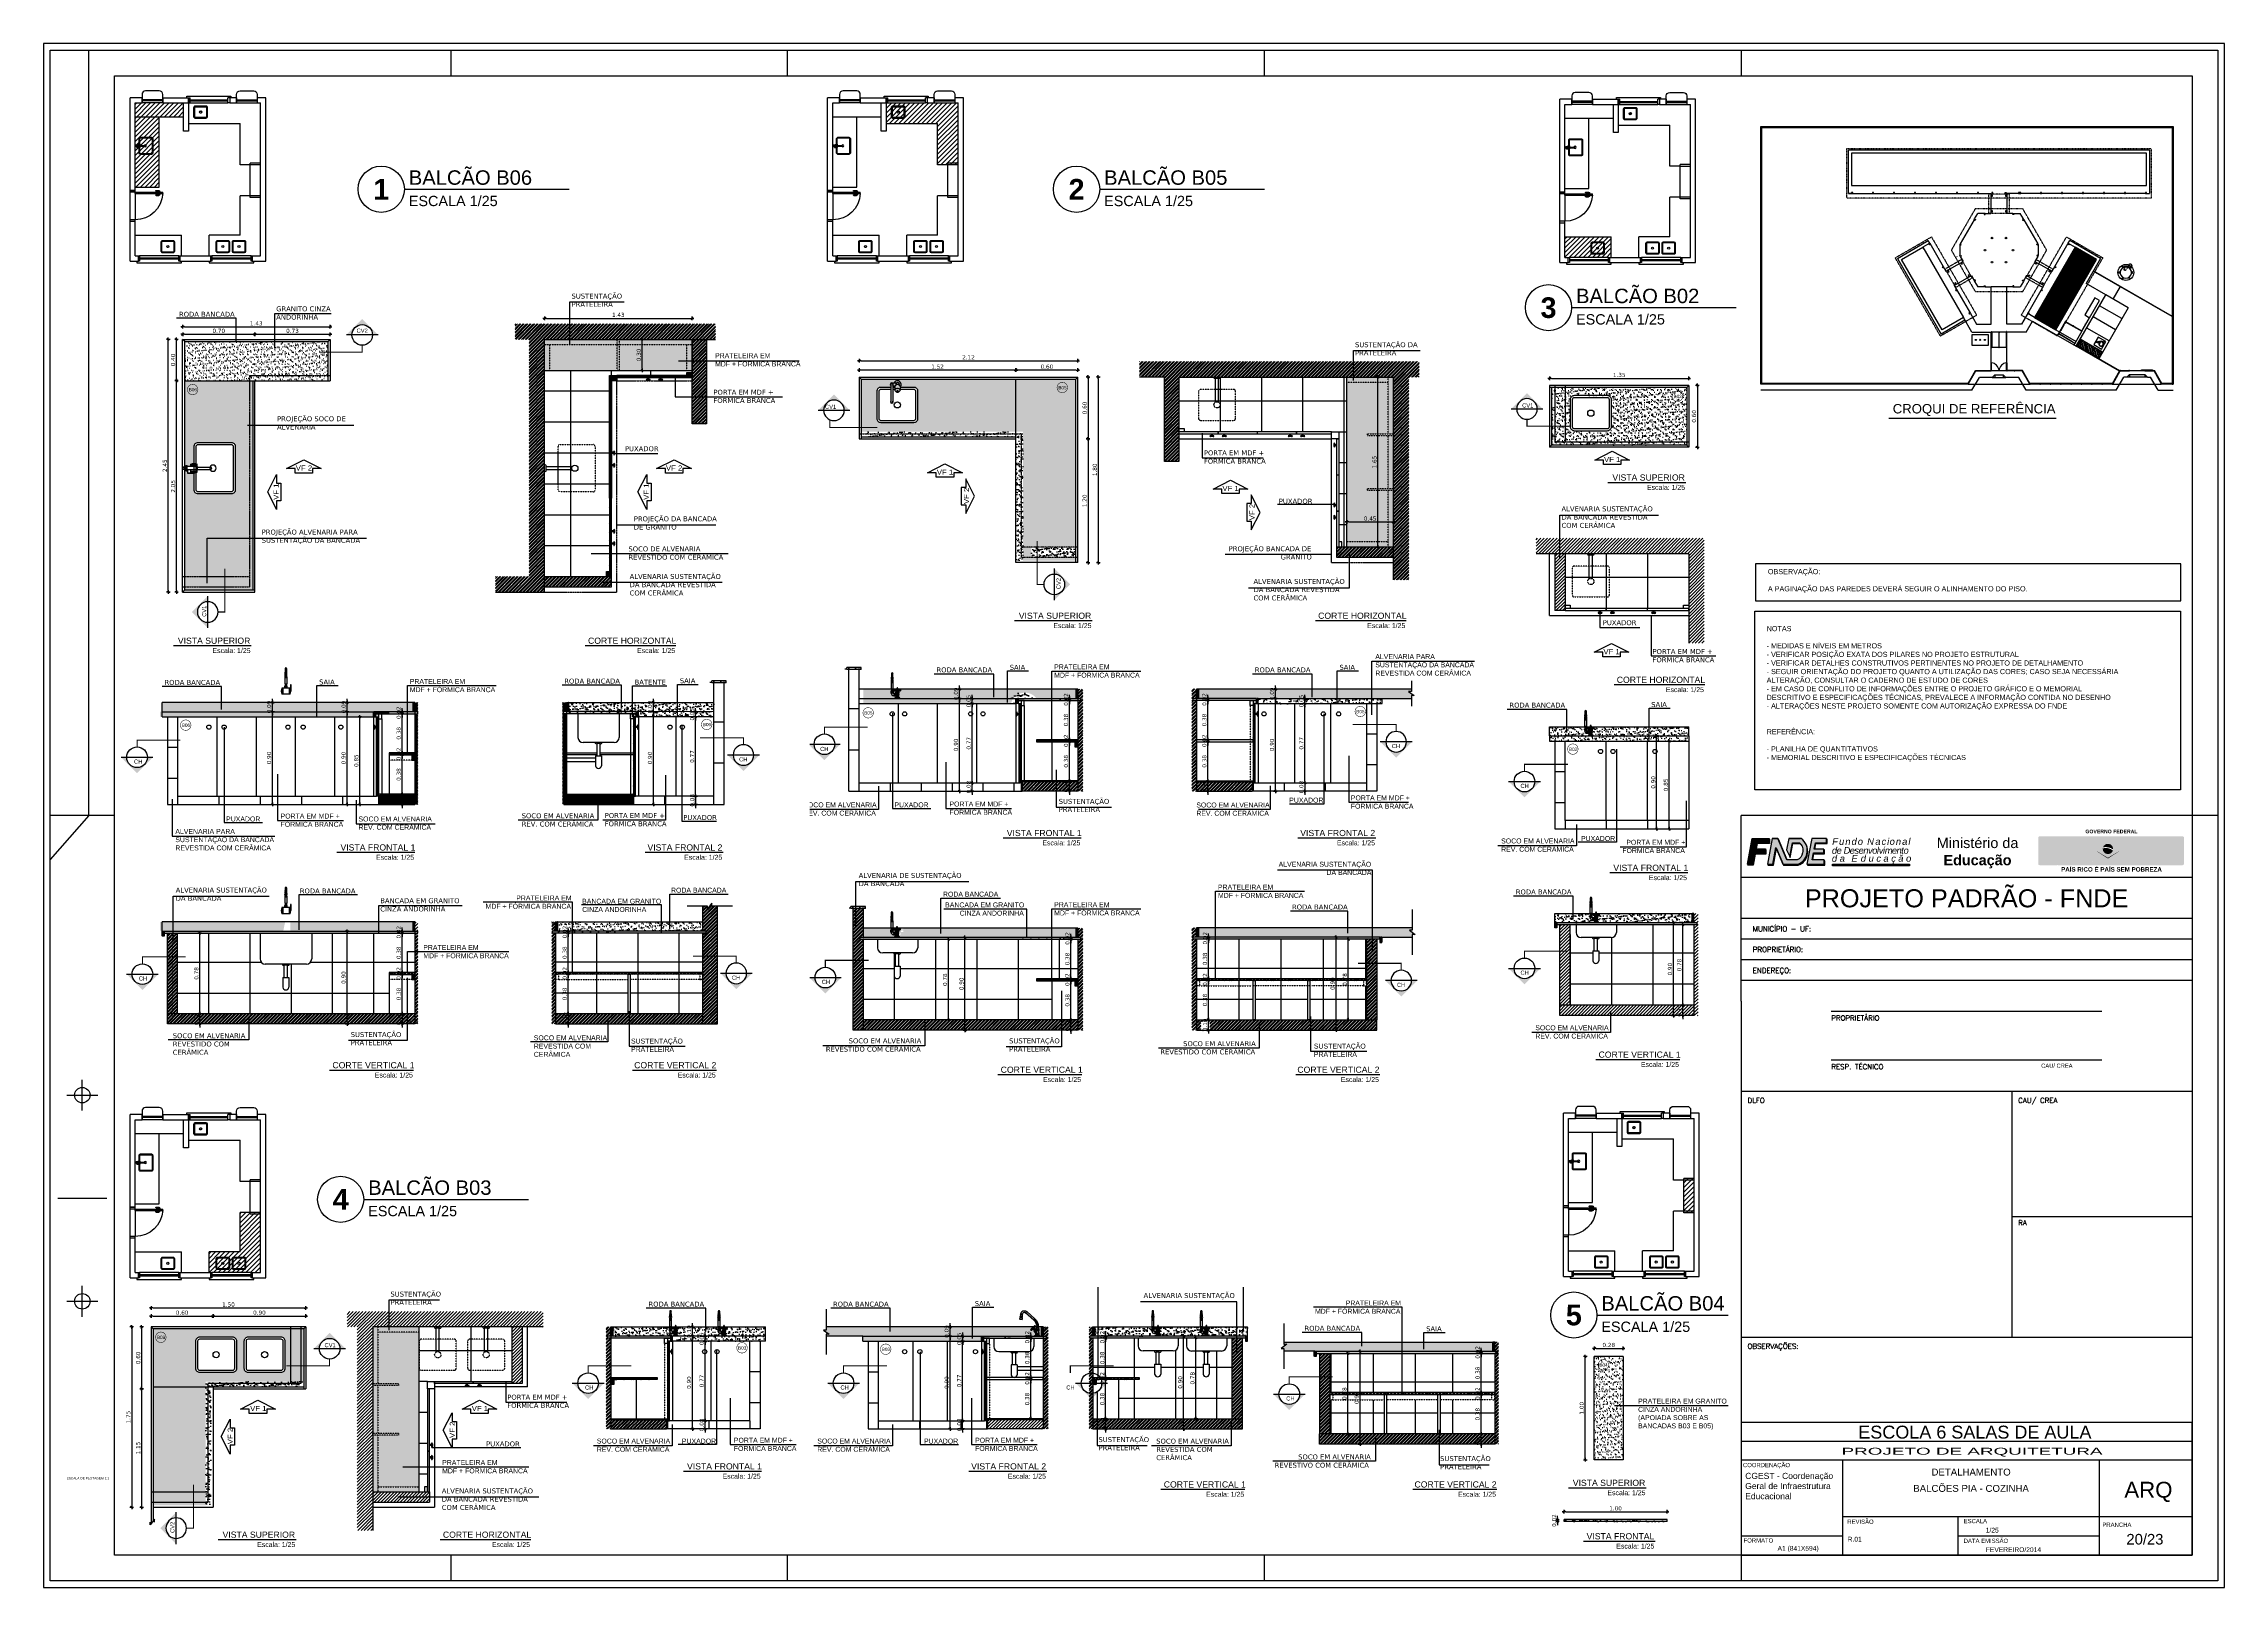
# Paper-space layout '6-ARQ-AMP-SER0-20_R01' of a CAD drawing. Extents: x 108 to 954, y 82 to 681.
# The model-space entities are those that its viewports show. They can reach past a viewport. Long polylines and large blocks are cut down to what shows.
import ezdxf
from ezdxf.enums import TextEntityAlignment as Align

# ---------------------------------------------------------------- set-up
doc = ezdxf.new("R2010")
doc.units = 0
doc.header["$LTSCALE"] = 0.01
for name, pattern in [('CONTINU', [0]), ('DASHDOT', [25.4, 12.7, -6.35, 0, -6.35]), ('HIDDEN', [9.525, 6.35, -3.175]), ('TRACEJADO_G', [0.375, 0.25, -0.125]), ('TRAÇO-2PTOS_P', [0.625, 0.25, -0.125, 0, -0.125, 0, -0.125])]:
    doc.linetypes.add(name, pattern=pattern)
doc.layers.get('0').update_dxf_attribs({"linetype": 'CONTINUOUS'})
doc.layers.get('DEFPOINTS').update_dxf_attribs({"linetype": 'CONTINUOUS'})
for name, color, linetype in [('01', 1, 'CONTINUOUS'), ('0_HATCH', 1, 'CONTINUOUS'), ('252', 252, 'CONTINUOUS'), ('A-AREAS', 2, 'CONTINUOUS'), ('A-COTAS', 1, 'CONTINUOUS'), ('A-FOLHA', 7, 'CONTINUOUS'), ('A-HACHURAPARED', 254, 'CONTINUOUS'), ('A-JANEL', 1, 'CONTINUOUS'), ('A-MURO', 2, 'CONTINUOUS'), ('A-PARED', 5, 'CONTINUOUS'), ('A-PARED-PISOS', 2, 'CONTINUOUS'), ('A-PAREDE', 5, 'CONTINUOUS'), ('A-PISOS', 2, 'CONTINUOUS'), ('A-PISOS-CTEL', 2, 'TRACEJADO_G'), ('A-PISOS-IDEN', 9, 'CONTINUOUS'), ('A-PISOS-NIVEL', 1, 'CONTINUOUS'), ('A-PORTA', 3, 'CONTINUOUS'), ('A-PROJCOBERTURA', 7, 'HIDDEN'), ('A-SIMBO', 2, 'CONTINUOUS'), ('A-SOLEIRA', 1, 'CONTINUOUS'), ('ALV-V', 2, 'CONTINUOUS'), ('AR-ALV', 5, 'CONTINUOUS'), ('AR-BNC', 251, 'CONTINUOUS'), ('AR-CORTE', 1, 'CONTINUOUS'), ('AR-COZ-MOB', 1, 'CONTINUOUS'), ('AR-PIS', 1, 'CONTINUOUS'), ('AR-PRJ-COB', 2, 'HIDDEN'), ('AR-TXT', 1, 'CONTINUOUS'), ('ARQ-ALV-CORTE', 3, 'CONTINUOUS'), ('ARQ-ALV-VISTA1', 2, 'CONTINUOUS'), ('ARQ-ALV-VISTA2', 2, 'CONTINUOUS'), ('ARQ-BNC-VISTA', 1, 'CONTINUOUS'), ('ARQ-COB-PROJ', 8, 'TRAÇO-2PTOS_P'), ('ARQ-CTA-1_025', 1, 'CONTINUOUS'), ('ARQ-EQP-VISTA', 1, 'CONTINUOUS'), ('ARQ-HTC', 9, 'CONTINUOUS'), ('ARQ-PIS-VISTA', 8, 'CONTINUOUS'), ('ARQ-SMB-1_025', 1, 'CONTINUOUS'), ('ARQ-SMB-1_100', 1, 'CONTINUOUS'), ('ARQ-TXT-1_025', 2, 'CONTINUOUS'), ('ARQ-TXT-1_075', 2, 'CONTINUOUS'), ('ARQ_CORTE1', 3, 'CONTINUOUS'), ('BL-CRM-03', 6, 'CONTINUOUS'), ('BL-PRA-01', 1, 'CONTINUOUS'), ('BL-SAN-01', 1, 'CONTINUOUS'), ('cor', 7, 'CONTINUOUS'), ('EST-MET-CORTE', 5, 'CONTINUOUS'), ('PORTAL_VTA_DIST', 2, 'CONTINUOUS'), ('PORTAL_VTA_PROX', 1, 'CONTINUOUS'), ('PRA', 1, 'CONTINUOUS'), ('PRES-AZUL', 164, 'CONTINUOUS'), ('PRES-LAYOUT', 10, 'TRAÇO-2PTOS_P'), ('REV-FNDE', 10, 'CONTINUOUS')]:
    doc.layers.add(name, color=color, linetype=linetype)
doc.layers.add('VIEWPORT', color=8, linetype='CONTINUOUS', plot=False)
doc.layers.get('VIEWPORT').off()
doc.styles.add('50', font='arial.ttf', dxfattribs={"height": 0.08})
doc.styles.add('A16', font='arial.ttf', dxfattribs={"height": 0.16})
doc.styles.add('A16-E50', font='arial.ttf', dxfattribs={"height": 0.08})
doc.styles.add('A20', font='arial.ttf', dxfattribs={"height": 0.2})
doc.styles.add('A26', font='arial.ttf', dxfattribs={"height": 0.26})
doc.styles.add('A36', font='arial.ttf', dxfattribs={"height": 0.36})
doc.styles.add('A40', font='arial.ttf', dxfattribs={"width": 1.1, "height": 0.4})
doc.styles.add('A60', font='arial.ttf', dxfattribs={"height": 0.6})
doc.styles.add('CastleT', font='')
doc.styles.add('ESC-50-A20', font='arial.ttf', dxfattribs={"height": 0.1})
doc.styles.add('FNDE', font='arial.ttf', dxfattribs={"height": 4.5})
doc.styles.add('FNDE Texto Cota 0025', font='verdana.ttf', dxfattribs={"height": 0.04})
doc.styles.add('R80', font='SIMPLEX.SHX', dxfattribs={"height": 0.2})
doc.styles.get("Standard").update_dxf_attribs({"font": 'ARIALUNI.TTF'})
doc.styles.add('TAG ESCALA', font='arial.ttf', dxfattribs={"height": 2.5})
doc.styles.add('TAG NUMERO', font='arialbd.ttf', dxfattribs={"height": 5})
doc.styles.add('TAG TITULO', font='arial.ttf', dxfattribs={"height": 3.5})
doc.styles.get('CastleT').set_extended_font_data('CastleT')
doc.dimstyles.new('FNDE 1-0025', dxfattribs={"dimscale": 5, "dimtxt": 0.04, "dimasz": 0.0035, "dimexe": 0.15, "dimexo": 0.15, "dimgap": 0.0025, "dimtad": 1, "dimzin": 1, "dimdsep": 46, "dimtxsty": 'FNDE Texto Cota 0025', "dimblk": 'tic', "dimcen": 0.015, "dimdle": 0.15, "dimse1": 1, "dimse2": 1, "dimclrd": 251, "dimclre": 251, "dimclrt": 256, "dimaunit": 1, "dimadec": 3, "dimazin": 0, "dimtfac": 1, "dimtix": 1, "dimtmove": 2, "dimatfit": 3, "dimfxl": 0.15, "dimtvp": 1, "dimtolj": 1, "dimtzin": 0, "dimarcsym": 0})
pattern_1 = [(37.5, (43.05877, -20.55832), (-0.001600031, 0.048941324), [0, -0.038608, 0, -0.04318, 0, -0.041275]), (7.5, (43.05877, -20.55832), (0.044952328, 0.07168251), [0, -0.020828, 0, -0.034798, 0, -0.013335]), (327.5, (43.027527, -20.55832), (0.079099237, 0.000143718), [0, -0.0127, 0, -0.04572, 0, -0.05969]), (317.5, (43.02753, -20.55832), (0.076355645, 0.022292932), [0, -0.00635, 0, -0.029972, 0, -0.03429])]
pattern_2 = [(45, (13.391373, -22.821792), (-0.0168379802, 0.0168379802), []), (45, (13.402598, -22.821792), (-0.0168379802, 0.0168379802), [])]
pattern_3 = [(37.5, (52.102056, -21.271224), (-0.001600031, 0.048941324), [0, -0.038608, 0, -0.04318, 0, -0.041275]), (7.5, (52.102056, -21.271224), (0.044952328, 0.07168251), [0, -0.020828, 0, -0.034798, 0, -0.013335]), (327.5, (52.070814, -21.271224), (0.079099237, 0.000143718), [0, -0.0127, 0, -0.04572, 0, -0.05969]), (317.5, (52.070814, -21.271224), (0.076355645, 0.022292932), [0, -0.00635, 0, -0.029972, 0, -0.03429])]
pattern_4 = [(45, (42.779333, -24.64981), (-0.0168379802, 0.0168379802), []), (45, (42.790558, -24.64981), (-0.0168379802, 0.0168379802), [])]
pattern_5 = [(217.5, (4.92887, 321.3692), (0.001600031, -0.048941324), [0, -0.038608, 0, -0.04318, 0, -0.041275]), (187.5, (4.92887, 321.3692), (-0.044952328, -0.07168251), [0, -0.020828, 0, -0.034798, 0, -0.013335]), (147.5, (4.96011, 321.3692), (-0.079099237, -0.000143718), [0, -0.0127, 0, -0.04572, 0, -0.05969]), (137.5, (4.96011, 321.3692), (-0.076355645, -0.022292932), [0, -0.00635, 0, -0.029972, 0, -0.03429])]
pattern_6 = [(45, (56.602556, -14.316918), (-0.0168379802, 0.0168379802), []), (45, (56.613782, -14.316918), (-0.0168379802, 0.0168379802), [])]
pattern_7 = [(45, (52.009293, -17.298303), (-0.0168379802, 0.0168379802), []), (45, (52.020519, -17.298303), (-0.0168379802, 0.0168379802), [])]
pattern_8 = [(45, (40.482334, 2.232962), (-0.0067351921, 0.0067351921), [])]
pattern_9 = [(45, (0, -4.965189), (-0.0067351921, 0.0067351921), [])]
pattern_10 = [(217.5, (53.294204, -15.73474), (0.001600031, -0.048941324), [0, -0.038608, 0, -0.04318, 0, -0.041275]), (187.5, (53.294204, -15.73474), (-0.044952328, -0.07168251), [0, -0.020828, 0, -0.034798, 0, -0.013335]), (147.5, (53.325446, -15.73474), (-0.079099237, -0.000143718), [0, -0.0127, 0, -0.04572, 0, -0.05969]), (137.5, (53.325446, -15.73474), (-0.076355645, -0.022292932), [0, -0.00635, 0, -0.029972, 0, -0.03429])]
pattern_11 = [(45, (0.710278, -4.665045), (-0.0067351921, 0.0067351921), [])]
pattern_12 = [(217.5, (46.78146, -15.73474), (0.001600031, -0.048941324), [0, -0.038608, 0, -0.04318, 0, -0.041275]), (187.5, (46.78146, -15.73474), (-0.044952328, -0.07168251), [0, -0.020828, 0, -0.034798, 0, -0.013335]), (147.5, (46.8127, -15.73474), (-0.079099237, -0.000143718), [0, -0.0127, 0, -0.04572, 0, -0.05969]), (137.5, (46.8127, -15.73474), (-0.076355645, -0.022292932), [0, -0.00635, 0, -0.029972, 0, -0.03429])]
pattern_13 = [(45, (0, -4.96519), (-0.06735192, 0.06735192), [])]
pattern_14 = [(217.5, (52.102056, -15.95451), (0.001600031, -0.048941324), [0, -0.038608, 0, -0.04318, 0, -0.041275]), (187.5, (52.102056, -15.95451), (-0.044952328, -0.07168251), [0, -0.020828, 0, -0.034798, 0, -0.013335]), (147.5, (52.1333, -15.95451), (-0.079099237, -0.000143718), [0, -0.0127, 0, -0.04572, 0, -0.05969]), (137.5, (52.1333, -15.95451), (-0.076355645, -0.022292932), [0, -0.00635, 0, -0.029972, 0, -0.03429])]

# ---------------------------------------------------------------- blocks, each defined once
blk = doc.blocks.new('A1')
at = {"color": 7}
for p, q in [((-0.816, 0.287), (-0.816, 0.584)), ((-0.816, 0.287), (-0.831, 0.26987)), ((-0.8245, 0.1785), (-0.8125, 0.1785)), ((-0.8185, 0.1725), (-0.8185, 0.1845)), ((-0.828, 0.1385), (-0.809, 0.1385)), ((-0.8185, 0.0925), (-0.8185, 0.1045)), ((-0.8245, 0.0985), (-0.8125, 0.0985))]:
    blk.add_line(p, q, dxfattribs=at)
at = {"color": 6}
for p, q in [((-0.6755, 0.584), (-0.6755, 0.574)), ((-0.545, 0.584), (-0.545, 0.574)), ((-0.36, 0.584), (-0.36, 0.574)), ((-0.175, 0.584), (-0.175, 0.574)), ((-0.806, 0.287), (-0.816, 0.287)), ((0.01, 0.287), (0, 0.287)), ((-0.6755, 0), (-0.6755, -0.01)), ((-0.545, 0), (-0.545, -0.01)), ((-0.36, 0), (-0.36, -0.01)), ((-0.175, 0), (-0.175, -0.01))]:
    blk.add_line(p, q, dxfattribs=at)
at = {"color": 8}
blk.add_lwpolyline([(-0.8335, -0.0125), (0.0125, -0.0125), (0.0125, 0.5865), (-0.8335, 0.5865)], close=True, dxfattribs=at)
blk.add_lwpolyline([(-0.831, -0.01), (-0.831, 0.584), (0.01, 0.584), (0.01, -0.01)], close=True)
at = {"color": 6}
blk.add_lwpolyline([(-0.806, 0.574), (0, 0.574), (0, 0), (-0.806, 0)], close=True, dxfattribs=at)
at = {"color": 7}
for centre in [(-0.8185, 0.1785), (-0.8185, 0.0985)]:
    blk.add_circle(centre, 0.003, dxfattribs=at)
blk = doc.blocks.new('TituloDesenho')
at = {"color": 251}
blk.add_circle((0, 0), 0.5, dxfattribs=at)
at = {"style": 'CastleT'}
for tag, p in [('TÍTULO', (0.596, 0.097)), ('ESCALA', (0.596, -0.365))]:
    blk.add_attdef(tag, p, '', height=0.3, dxfattribs=at)
blk.add_attdef('N', text='', height=0.425, dxfattribs=at).set_placement((0, 0), align=Align.MIDDLE_CENTER)
blk = doc.blocks.new('FNDE')
blk.add_hatch(color=30).paths.add_polyline_path([(32.94, 0.01), (32.94, -0.57), (62.84, -0.57), (62.84, 0.01)])
at = {"layer": 'BL-CRM-03'}
blk.add_hatch(color=170, dxfattribs=at).paths.add_polyline_path([(3.19, 5.92), (3.63, 8.34), (8.4, 8.34), (8.4, 10.02), (1.85, 10.02), (0, 0), (2.1, 0), (2.88, 4.23), (6.97, 4.23), (6.97, 5.92)])
h = blk.add_hatch(color=170, dxfattribs=at)
h.paths.add_polyline_path([(1.85, 10.02), (0, 0), (2.1, 0), (2.88, 4.23), (6.97, 4.23), (6.97, 5.92), (3.19, 5.92), (3.63, 8.34), (8.4, 8.34), (8.4, 10.02)], flags=17)
h.paths.add_polyline_path([(1.85, 10.02), (0, 0)], flags=0)
h.paths.add_polyline_path([(0, 0), (1.85, 10.02), (8.4, 10.02), (8.4, 8.34), (3.63, 8.34), (3.19, 5.92), (6.97, 5.92), (6.97, 4.23), (2.88, 4.23), (2.1, 0)], flags=17)
h = blk.add_hatch(color=170, dxfattribs=at)
h.paths.add_polyline_path([(1.85, 10.02), (0, 0), (2.1, 0), (2.88, 4.23), (6.97, 4.23), (6.97, 5.92), (3.19, 5.92), (3.63, 8.34), (8.4, 8.34), (8.4, 10.02)], flags=17)
h.paths.add_polyline_path([(1.85, 10.02), (0, 0)], flags=0)
h.paths.add_polyline_path([(0, 0), (1.85, 10.02), (8.4, 10.02), (8.4, 8.34), (3.63, 8.34), (3.19, 5.92), (6.97, 5.92), (6.97, 4.23), (2.88, 4.23), (2.1, 0)], flags=17)
h = blk.add_hatch(color=170, dxfattribs=at)
h.paths.add_polyline_path([(1.85, 10.02), (0, 0), (2.1, 0), (2.88, 4.23), (6.97, 4.23), (6.97, 5.92), (3.19, 5.92), (3.63, 8.34), (8.4, 8.34), (8.4, 10.02)], flags=17)
h.paths.add_polyline_path([(1.85, 10.02), (0, 0)], flags=0)
h.paths.add_polyline_path([(0, 0), (1.85, 10.02), (8.4, 10.02), (8.4, 8.34), (3.63, 8.34), (3.19, 5.92), (6.97, 5.92), (6.97, 4.23), (2.88, 4.23), (2.1, 0)], flags=17)
h = blk.add_hatch(color=170, dxfattribs=at)
h.paths.add_polyline_path([(1.85, 10.02), (0, 0), (2.1, 0), (2.88, 4.23), (6.97, 4.23), (6.97, 5.92), (3.19, 5.92), (3.63, 8.34), (8.4, 8.34), (8.4, 10.02)], flags=17)
h.paths.add_polyline_path([(1.85, 10.02), (0, 0)], flags=0)
h.paths.add_polyline_path([(0, 0), (1.85, 10.02), (8.4, 10.02), (8.4, 8.34), (3.63, 8.34), (3.19, 5.92), (6.97, 5.92), (6.97, 4.23), (2.88, 4.23), (2.1, 0)], flags=17)
h = blk.add_hatch(color=7, dxfattribs=at)
h.paths.add_polyline_path([(8.58, 7.99), (8.58, 9.68), (8.4, 9.68), (8.4, 8.34), (3.63, 8.34), (3.19, 5.92), (3.43, 5.92), (3.81, 7.99)])
h.paths.add_polyline_path([(2.88, 4.23), (2.1, 0), (0.24, 0), (0.18, -0.35), (2.28, -0.35), (3.06, 3.89), (7.15, 3.89), (7.15, 5.57), (6.97, 5.57), (6.97, 4.23)])
h = blk.add_hatch(color=170, dxfattribs=at)
h.paths.add_polyline_path([(11.84, 10.02), (9.64, 10.02), (7.79, 0), (9.89, 0), (11.08, 6.48), (11.25, 6.08), (11.26, 6.13), (13.83, 0), (19.53, 0, 0.279763), (23.06, 4.02, 0.314697), (20.79, 10.02), (16.02, 10.02), (15.21, 5.65), (16.43, 2.97), (17.42, 8.34), (20.21, 8.34, -0.285658), (21.4, 4.38, -0.266372), (19.24, 1.69), (15.32, 1.69)])
h.paths.add_polyline_path([(23.09, 0), (29.79, 0), (29.79, 1.69), (25.12, 1.69), (25.63, 4.43), (29.67, 4.43), (29.67, 5.9), (25.9, 5.9), (26.35, 8.34), (30.72, 8.34), (30.72, 10.02), (24.94, 10.02)])
h = blk.add_hatch(color=7, dxfattribs=at)
h.paths.add_polyline_path([(30.9, 7.99), (30.9, 9.68), (30.72, 9.68), (30.72, 8.34), (26.35, 8.34), (25.9, 5.9), (26.14, 5.9), (26.53, 7.99)])
h.paths.add_polyline_path([(29.85, 4.09), (29.85, 5.55), (29.67, 5.55), (29.67, 4.43), (25.63, 4.43), (25.12, 1.69), (25.36, 1.69), (25.81, 4.09)])
h.paths.add_polyline_path([(29.97, -0.35), (29.97, 1.34), (29.79, 1.34), (29.79, 0), (23.34, 0), (23.27, -0.35)])
h = blk.add_hatch(color=7, dxfattribs=at)
h.paths.add_polyline_path([(10.07, -0.35), (11.25, 6.08), (11.08, 6.48), (9.89, 0), (8.03, 0), (7.97, -0.35)])
h.paths.add_polyline_path([(19.7, -0.35, 0.279763), (23.23, 3.68, 0.192498), (22.69, 7.8, -0.174547), (23.06, 4.02, -0.279763), (19.53, 0), (13.83, 0), (13.97, -0.35)])
h.paths.add_polyline_path([(17.6, 7.99), (20.39, 7.99, -0.080504), (21.19, 7.02, 0.105578), (20.21, 8.34), (17.42, 8.34), (16.44, 3), (16.61, 2.63)])
at = {"color": 170}
for p, q in [((9.78, 10.02), (11.84, 10.02)), ((16.02, 10.02), (20.65, 10.02)), ((6.97, 5.92), (6.97, 4.23))]:
    blk.add_line(p, q, dxfattribs=at)
for points in [[(1.85, 10.02), (0, 0), (1.85, 10.02), (8.4, 10.02), (8.4, 8.34), (3.63, 8.34), (3.19, 5.92), (6.97, 5.92), (6.97, 4.23), (2.88, 4.23), (2.1, 0), (0, 0)], [(15.36, 1.69), (12.01, 9.68), (11.98, 9.68)]]:
    blk.add_lwpolyline(points, dxfattribs=at)
at = {"color": 7}
for points in [[(8.4, 9.68), (8.58, 9.68), (8.58, 7.99), (3.81, 7.99), (3.43, 5.92)], [(26.14, 5.9), (26.53, 7.99), (30.9, 7.99), (30.9, 9.68), (30.72, 9.68)], [(6.97, 5.57), (7.15, 5.57), (7.15, 3.89), (3.06, 3.89), (2.28, -0.35), (0.18, -0.35), (0.24, 0)], [(23.34, 0), (23.27, -0.35), (29.97, -0.35), (29.97, 1.34), (29.79, 1.34)], [(25.36, 1.69), (25.81, 4.09), (29.85, 4.09), (29.85, 5.55), (29.67, 5.55)]]:
    blk.add_lwpolyline(points, dxfattribs=at)
at = {"color": 170}
blk.add_lwpolyline([(23.03, 3.94, 0.319097), (20.79, 10.02), (16.02, 10.02), (15.21, 5.65), (16.43, 2.97), (17.42, 8.34), (20.21, 8.34, -0.285658), (21.4, 4.38, -0.266372), (19.24, 1.69), (15.32, 1.69), (11.84, 10.02), (9.64, 10.02), (7.79, 0), (9.89, 0), (11.08, 6.48), (13.79, 0), (19.53, 0, 0.284541), (23.07, 4.11)], format="xyb", dxfattribs=at)
blk.add_lwpolyline([(30.72, 10.02), (24.94, 10.02), (23.09, 0), (29.79, 0), (29.79, 1.69), (25.12, 1.69), (25.63, 4.43), (29.67, 4.43), (29.67, 5.9), (25.9, 5.9), (26.35, 8.34), (30.72, 8.34)], close=True, dxfattribs=at)
at = {"color": 7}
for points in [[(8.03, 0), (7.97, -0.35), (10.07, -0.35), (11.26, 6.13), (13.97, -0.35), (19.7, -0.35, 0.284541), (23.25, 3.77)], [(16.44, 3), (16.61, 2.63), (17.6, 7.99), (20.39, 7.99, -0.080504), (21.19, 7.02)], [(23.21, 3.59, 0.196648), (22.69, 7.8, 0.196648)]]:
    blk.add_lwpolyline(points, format="xyb", dxfattribs=at)
at = {"color": 30}
blk.add_lwpolyline([(32.94, 0.01), (62.84, 0.01), (62.84, -0.57), (32.94, -0.57)], close=True, dxfattribs=at)
at = {"color": 7, "char_height": 2.6, "width": 43.2283, "attachment_point": 1, "style": 'FNDE'}
for s, insert in [('{\\fArial|b0|i1|c238|p34;\\T1.2;Fundo Nacional\\fArial|b0|i0|c238|p34;\\T1; }', (32.88, 10.11)), ('{\\fArial|b0|i1|c0|p34;\\T0.9;de Desenvolvimento}', (32.77, 6.66)), ('{\\fArial|b0|i1|c238|p34;\\T1.5;da Educaçăo\\T1.4; }', (32.77, 3.57))]:
    blk.add_mtext(s, dxfattribs=dict(at, insert=insert))
blk = doc.blocks.new('CARIMBO')
at = {"true_color": 0x124700}
blk.add_hatch(color=88, dxfattribs=at).paths.add_polyline_path([(751.272, 738.356), (751.27, 738.362), (750.845, 738.107), (750.42, 738.362), (750.418, 738.356), (750.845, 738.078)])
at = {"layer": 'cor'}
h = blk.add_hatch(color=88, dxfattribs=at)
h.set_gradient(color1=(18, 71, 0), color2=(43, 173, 0), rotation=45, tint=1)
h.paths.add_polyline_path([(748.961, 738.406, 0.866951), (748.878, 738.938), (748.198, 738.938, 0.414214), (748.14, 738.881), (748.14, 737.878, 0.414214), (748.198, 737.821), (748.885, 737.821, 0.912014)])
h.paths.add_polyline_path([(748.736, 738.099), (748.507, 738.099), (748.507, 738.259), (748.736, 738.259, -1)], flags=16)
h.paths.add_polyline_path([(748.707, 738.499), (748.507, 738.499), (748.507, 738.66), (748.707, 738.66, -1)], flags=16)
at = {"layer": 'cor', "true_color": 0xf7d426}
h = blk.add_hatch(color=40, dxfattribs=at)
h.paths.add_polyline_path([(753.264, 738.199, 0.414214), (753.321, 738.142), (753.741, 738.142, -0.414214), (753.798, 738.084), (753.798, 738.881, 0.414214), (753.741, 738.938), (753.206, 738.938, -0.414214), (753.264, 738.881)])
h.paths.add_polyline_path([(752.897, 738.881, -0.414214), (752.954, 738.938), (752.777, 738.938, -0.414214), (752.834, 738.881), (752.834, 737.878, -0.414214), (752.777, 737.821), (752.954, 737.821, -0.414214), (752.897, 737.878)])
h.paths.add_polyline_path([(750.032, 738.199), (750.23, 737.912), (750.42, 738.362), (750.272, 738.451), (750.52, 738.599), (750.648, 738.903, -0.301755), (750.7, 738.938), (749.8, 738.938, -0.047823), (749.972, 738.916, -0.713696)])
h.paths.add_polyline_path([(749.582, 738.402), (749.766, 738.402, 1), (749.766, 738.631), (749.582, 738.631)])
h.paths.add_polyline_path([(749.906, 737.821, -0.246669), (749.858, 737.846), (749.666, 738.125, 0.736091), (749.582, 738.099), (749.582, 737.878, -0.414214), (749.525, 737.821)])
h.paths.add_polyline_path([(748.736, 738.099, 1), (748.736, 738.259), (748.507, 738.259), (748.507, 738.099)])
h.paths.add_polyline_path([(748.507, 738.66), (748.507, 738.499), (748.707, 738.499, 1), (748.707, 738.66)])
h.paths.add_polyline_path([(750.694, 737.993, 0.301755), (750.641, 737.958), (750.598, 737.856, -0.301755), (750.546, 737.821), (751.144, 737.821, -0.301755), (751.091, 737.856), (751.048, 737.958, 0.301755), (750.995, 737.993)])
h.paths.add_polyline_path([(749.262, 738.938), (748.878, 738.938, -0.866951), (748.961, 738.406, -0.878048), (748.907, 737.821), (749.262, 737.821, -0.414214), (749.204, 737.878), (749.204, 738.881, -0.414214)])
at = {"layer": 'cor'}
h = blk.add_hatch(color=88, dxfattribs=at)
h.set_gradient(color1=(18, 71, 0), color2=(43, 173, 0), rotation=45, tint=1)
h.paths.add_polyline_path([(749.204, 737.878, 0.414214), (749.262, 737.821), (749.525, 737.821, 0.414214), (749.582, 737.878), (749.582, 738.099, -0.736091), (749.666, 738.125), (749.858, 737.846, 0.246669), (749.906, 737.821), (750.235, 737.821, -0.536387), (750.209, 737.861), (750.23, 737.912), (750.032, 738.199, 0.713696), (749.972, 738.916, 0.062724), (749.746, 738.938), (749.262, 738.938, 0.414214), (749.204, 738.881)])
h.paths.add_polyline_path([(749.582, 738.402), (749.582, 738.631), (749.766, 738.631, -1), (749.766, 738.402)], flags=16)
h = blk.add_hatch(color=88, dxfattribs=at)
h.set_gradient(color1=(18, 71, 0), color2=(43, 173, 0), rotation=45, tint=1)
h.paths.add_polyline_path([(750.641, 737.958, -0.301755), (750.694, 737.993), (750.995, 737.993, -0.301755), (751.048, 737.958), (751.091, 737.856, 0.301755), (751.144, 737.821), (751.454, 737.821, 0.536387), (751.481, 737.861), (751.27, 738.362), (750.845, 738.107), (750.42, 738.362), (750.209, 737.861, 0.536387), (750.235, 737.821), (750.546, 737.821, 0.301755), (750.598, 737.856)])
h.paths.add_polyline_path([(751.17, 738.599), (751.042, 738.903, 0.301755), (750.989, 738.938), (750.7, 738.938, 0.301755), (750.648, 738.903), (750.52, 738.599), (750.845, 738.794)])
h = blk.add_hatch(color=40, dxfattribs=at)
h.set_gradient(color1=(243, 175, 18), color2=(255, 127, 0), rotation=270, tint=1, name='HEMISPHERICAL')
h.paths.add_polyline_path([(751.418, 738.451), (750.845, 738.794), (750.272, 738.451), (750.845, 738.107)])
h.paths.add_polyline_path([(750.644, 738.451, -1), (751.045, 738.451, -1)], flags=16)
h = blk.add_hatch(color=171, dxfattribs=at)
h.set_gradient(color1=(102, 140, 255), color2=(10, 65, 153), rotation=270, tint=1, name='HEMISPHERICAL')
h.paths.add_polyline_path([(750.654, 738.512, -0.20647), (751.045, 738.434, 0.021018), (751.045, 738.451, 0.855475)])
h.paths.add_polyline_path([(751.038, 738.396, 0.224005), (750.646, 738.475, 0.030255), (750.644, 738.451, 0.871589)])
at = {"layer": 'cor', "true_color": 0xf4df43}
h = blk.add_hatch(color=53, dxfattribs=at)
edge = h.paths.add_edge_path()
edge.add_spline(control_points=[(751.598, 738.198), (751.619, 738.183), (751.693, 738.133), (751.828, 738.099), (751.957, 738.09), (752.039, 738.108), (752.052, 738.16), (752.009, 738.192), (751.931, 738.215), (751.785, 738.238), (751.603, 738.29), (751.445, 738.41), (751.417, 738.558), (751.427, 738.69), (751.487, 738.813), (751.584, 738.888), (751.642, 738.919), (751.72, 738.938)], knot_values=[0.065919, 0.065919, 0.065919, 0.065919, 0.132216, 0.300366, 0.426053, 0.481008, 0.522695, 0.580041, 0.634819, 0.765803, 0.969397, 1.125194, 1.241711, 1.336641, 1.472206, 1.56492, 1.65521, 1.65521, 1.65521, 1.65521], degree=3, periodic=0)
edge.add_line((751.72, 738.938), (750.989, 738.938))
edge.add_arc((750.989, 738.881), 0.0573, 22.83419, 90, ccw=False)
edge.add_line((751.042, 738.903), (751.17, 738.599))
edge.add_line((751.17, 738.599), (751.418, 738.451))
edge.add_line((751.418, 738.451), (751.27, 738.362))
edge.add_line((751.27, 738.362), (751.404, 738.042))
edge.add_line((751.404, 738.042), (751.52, 738.187))
edge.add_arc((751.565, 738.152), 0.0566, 53.72097, 142.03639, ccw=False)
edge = h.paths.add_edge_path()
edge.add_arc((752.525, 738.881), 0.0573, 90, 180, ccw=False)
edge.add_line((752.525, 738.938), (752.114, 738.938))
edge.add_arc((751.993, 738.308), 0.642, 51.05193, 79.14434, ccw=False)
edge.add_line((752.397, 738.807), (752.246, 738.597))
edge.add_arc((752.2, 738.631), 0.0573, 236.57868, 324.34013, ccw=False)
edge.add_spline(control_points=[(752.168, 738.583), (752.133, 738.606), (752.038, 738.649), (751.912, 738.667), (751.79, 738.658), (751.804, 738.581), (751.924, 738.541), (752.119, 738.514), (752.373, 738.416), (752.445, 738.175), (752.378, 737.949), (752.255, 737.865), (752.117, 737.821)], knot_values=[0.044554, 0.044554, 0.044554, 0.044554, 0.150842, 0.328725, 0.389861, 0.448625, 0.477745, 0.709396, 0.965606, 1.159666, 1.316654, 1.549437, 1.549437, 1.549437, 1.549437], degree=3, periodic=0)
edge.add_line((752.117, 737.821), (752.525, 737.821))
edge.add_arc((752.525, 737.878), 0.0573, 180, 270, ccw=False)
edge.add_line((752.467, 737.878), (752.467, 738.881))
edge = h.paths.add_edge_path()
edge.add_spline(control_points=[(751.738, 737.821), (751.655, 737.834), (751.568, 737.86), (751.491, 737.898), (751.456, 737.92)], knot_values=[0.075756, 0.075756, 0.075756, 0.075756, 0.2593, 0.320309, 0.320309, 0.320309, 0.320309], degree=3, periodic=0)
edge.add_line((751.456, 737.92), (751.481, 737.861))
edge.add_arc((751.454, 737.849), 0.0286, -90, 22.83419, ccw=False)
edge.add_line((751.454, 737.821), (751.738, 737.821))
at = {"layer": 'cor'}
h = blk.add_hatch(color=88, dxfattribs=at)
h.set_gradient(color1=(18, 71, 0), color2=(43, 173, 0), rotation=45, tint=1)
edge = h.paths.add_edge_path()
edge.add_spline(control_points=[(752.117, 737.821), (752.255, 737.865), (752.378, 737.949), (752.445, 738.175), (752.373, 738.416), (752.119, 738.514), (751.924, 738.541), (751.804, 738.581), (751.79, 738.658), (751.912, 738.667), (752.038, 738.649), (752.133, 738.606), (752.168, 738.583)], knot_values=[0.044554, 0.044554, 0.044554, 0.044554, 0.277337, 0.434326, 0.628385, 0.884595, 1.116246, 1.145366, 1.20413, 1.265267, 1.443149, 1.549437, 1.549437, 1.549437, 1.549437], degree=3, periodic=0)
edge.add_arc((752.2, 738.631), 0.0573, 236.57868, 324.34013)
edge.add_line((752.246, 738.597), (752.397, 738.807))
edge.add_arc((751.993, 738.308), 0.642, 51.05193, 79.14434)
edge.add_line((752.114, 738.938), (751.72, 738.938))
edge.add_spline(control_points=[(751.72, 738.938), (751.642, 738.919), (751.584, 738.888), (751.487, 738.813), (751.427, 738.69), (751.417, 738.558), (751.445, 738.41), (751.603, 738.29), (751.785, 738.238), (751.931, 738.215), (752.009, 738.192), (752.052, 738.16), (752.039, 738.108), (751.957, 738.09), (751.828, 738.099), (751.693, 738.133), (751.619, 738.183), (751.598, 738.198)], knot_values=[0.065919, 0.065919, 0.065919, 0.065919, 0.15621, 0.248924, 0.384488, 0.479419, 0.595936, 0.751732, 0.955327, 1.08631, 1.141089, 1.198434, 1.240121, 1.295076, 1.420763, 1.588913, 1.65521, 1.65521, 1.65521, 1.65521], degree=3, periodic=0)
edge.add_arc((751.565, 738.152), 0.0566, 53.72097, 142.03639)
edge.add_line((751.52, 738.187), (751.404, 738.042))
edge.add_line((751.404, 738.042), (751.456, 737.92))
edge.add_spline(control_points=[(751.456, 737.92), (751.491, 737.898), (751.568, 737.86), (751.655, 737.834), (751.738, 737.821)], knot_values=[0.075756, 0.075756, 0.075756, 0.075756, 0.136765, 0.320309, 0.320309, 0.320309, 0.320309], degree=3, periodic=0)
edge.add_line((751.738, 737.821), (752.117, 737.821))
h = blk.add_hatch(color=88, dxfattribs=at)
h.set_gradient(color1=(18, 71, 0), color2=(43, 173, 0), rotation=45, tint=1)
h.paths.add_polyline_path([(752.834, 738.881, 0.414214), (752.777, 738.938), (752.525, 738.938, 0.414214), (752.467, 738.881), (752.467, 737.878, 0.414214), (752.525, 737.821), (752.777, 737.821, 0.414214), (752.834, 737.878)])
h = blk.add_hatch(color=88, dxfattribs=at)
h.set_gradient(color1=(18, 71, 0), color2=(43, 173, 0), rotation=45, tint=1)
h.paths.add_polyline_path([(753.264, 738.881, 0.414214), (753.206, 738.938), (752.954, 738.938, 0.414214), (752.897, 738.881), (752.897, 737.878, 0.414214), (752.954, 737.821), (753.741, 737.821, 0.414214), (753.798, 737.878), (753.798, 738.084, 0.414214), (753.741, 738.142), (753.321, 738.142, -0.414214), (753.264, 738.199)])
at = {"layer": 'PRA', "color": 2}
for p, q in [((754.113, 739.748), (736.613, 739.748)), ((736.613, 732.548), (736.613, 739.748)), ((754.113, 737.348), (736.613, 737.348)), ((754.113, 737.348), (736.613, 737.348)), ((754.113, 737.348), (736.613, 737.348)), ((754.113, 737.348), (736.613, 737.348)), ((754.113, 735.748), (736.613, 735.748)), ((754.113, 734.948), (736.613, 734.948)), ((754.113, 734.148), (736.613, 734.148)), ((754.113, 733.348), (736.613, 733.348)), ((736.613, 732.548), (736.613, 711.048)), ((750.613, 732.141), (740.113, 732.141)), ((750.613, 730.25), (740.113, 730.25)), ((754.113, 729.045), (736.613, 729.045)), ((747.113, 729.045), (747.113, 719.489)), ((747.113, 724.195), (754.113, 724.195)), ((754.113, 719.489), (736.613, 719.489)), ((736.613, 715.472), (754.113, 715.472)), ((736.613, 714.752), (754.113, 714.752)), ((740.56, 711.048), (740.56, 714.752)), ((750.512, 711.048), (750.512, 714.752)), ((754.113, 712.53), (740.56, 712.53)), ((745.03, 711.048), (745.03, 712.53)), ((740.56, 711.789), (736.613, 711.789)), ((750.512, 711.789), (745.03, 711.789))]:
    blk.add_line(p, q, dxfattribs=at)
at = {"layer": 'PRA', "color": 4}
blk.add_lwpolyline([(736.613, 711.048), (754.113, 711.048), (754.113, 716.192), (736.613, 716.192)], close=True, dxfattribs=at)
at = {"layer": 'PRA', "color": 7, "xscale": 0.1000000000000227, "yscale": 0.1000000000000227, "zscale": 0.1000000000000227}
blk.add_blockref('FNDE', (736.86, 737.857), dxfattribs=at)
at = {"color": 7, "width": 5.57669, "attachment_point": 1, "style": '50'}
for s, insert, char_height in [('\\pi1.7847;{\\fArial|b1|i0|c0|p34;GOVERNO FEDERAL}', (748.186, 739.2), 0.14321), ('\\pi0.84331;{\\fArial|b1|i0|c0|p34;PAÍS RICO É PAÍS SEM POBREZA}', (748.186, 737.744), 0.17185)]:
    blk.add_mtext(s, dxfattribs=dict(at, insert=insert, char_height=char_height))
at = {"layer": 'PRA', "color": 4, "style": 'A36'}
blk.add_text('PROJETO PADRÃO - FNDE', height=0.7, dxfattribs=at).set_placement((745.363, 736.186), align=Align.CENTER)
at = {"layer": 'PRA', "color": 2, "style": 'R80'}
for s, p in [('MUNICÍPIO - UF:', (737.067, 735.349)), ('PROPRIETÁRIO:', (737.067, 734.55)), ('ENDEREÇO:', (737.067, 733.735))]:
    blk.add_text(s, height=0.2, dxfattribs=at).set_placement(p, align=Align.MIDDLE_LEFT)
for s, p in [('PROPRIETÁRIO', (740.113, 731.991)), ('RESP. TÉCNICO', (740.113, 730.1)), ('DLFO', (736.863, 728.795)), ('CAU/ CREA', (747.363, 728.795)), ('OBSERVAÇÕES:', (736.863, 719.253))]:
    blk.add_text(s, height=0.2, dxfattribs=at).set_placement(p, align=Align.TOP_LEFT)
at = {"layer": 'PRA', "color": 3}
blk.add_text('CAU/ CREA ', height=0.16, dxfattribs=at).set_placement((748.256, 729.96))
at = {"layer": 'PRA', "color": 2}
for s, height, style, p in [('RA', 0.2, 'R80', (747.362, 723.847)), ('COORDENAÇÃO', 0.16459, 'A16', (736.686, 714.463)), ('REVISÃO', 0.1646, 'A16', (740.735, 712.265)), ('ESCALA', 0.1646, 'A16', (745.249, 712.289)), ('FORMATO', 0.1646, 'A16', (736.711, 711.538)), ('DATA EMISSÃO', 0.16459, 'A16', (745.249, 711.523)), ('PRANCHA', 0.1646, 'A16', (750.63, 712.146))]:
    blk.add_text(s, height=height, dxfattribs=dict(at, style=style)).set_placement(p)
at = {"layer": 'PRA', "color": 2, "insert": (743.534, 738.885), "char_height": 0.4, "width": 4.44244, "attachment_point": 1, "style": 'FNDE'}
blk.add_mtext('\\pi0.66992;{\\fArial|b0|i0|c238|p34;Ministério} da{\\fArial|b0|i0|c238|p34; \\P\\pi0.93159;\\fArial|b1|i0|c238|p34;Educação}', dxfattribs=at)
at = {"layer": 'PRA', "color": 4, "insert": (740.966, 716.073), "char_height": 0.5, "width": 59.71034, "attachment_point": 1, "style": 'A36'}
blk.add_mtext(' ESCOLA 6 SALAS DE AULA', dxfattribs=at)
at = {"layer": 'PRA', "color": 3, "insert": (736.774, 714.243), "char_height": 0.23622, "width": 36.26422, "attachment_point": 1, "style": 'A20'}
blk.add_mtext('{\\fArial|b0|i0|c238|p34;CGEST - }C{\\fArial|b0|i0|c238|p34;oordenação }\\PG{\\fArial|b0|i0|c238|p34;eral de }I{\\fArial|b0|i0|c238|p34;nfraestrutura} \\PEducacional', dxfattribs=at)
at = {"layer": 'PRA', "color": 3, "style": 'A20'}
for tag, p, height in [('MUNICIPIO', (741.236, 735.253), 0.2), ('ENDEREÇO', (741.236, 733.745), 0.2), ('R-01', (740.748, 711.905), 0.185), ('R-02', (740.748, 711.548), 0.185), ('ESCALA', (746.105, 711.926), 0.185), ('DESENHO', (738.029, 711.221), 0.185), ('R-03', (740.748, 711.207), 0.185), ('DATA', (746.109, 711.169), 0.185)]:
    blk.add_attdef(tag, p, '', height=height, dxfattribs=at)
at = {"layer": 'PRA', "color": 4, "style": 'A26'}
for tag, p in [('DESCRIÇÃO-1', (745.536, 714.272)), ('DESCRIÇÃO-2', (745.536, 713.641)), ('DESCRIÇÃO-3', (745.536, 713.034))]:
    blk.add_attdef(tag, text='', height=0.267, dxfattribs=at).set_placement(p, align=Align.MIDDLE_CENTER)
at = {"layer": 'PRA', "color": 6}
for tag, height, style, p in [('ARQ', 0.617, 'A60', (752.415, 713.587)), ('00/00', 0.411, 'A40', (752.28, 711.667))]:
    blk.add_attdef(tag, text='', height=height, dxfattribs=dict(at, style=style)).set_placement(p, align=Align.MIDDLE_CENTER)
blk = doc.blocks.new('cuba50x40')
at = {"layer": 'ARQ-EQP-VISTA'}
for points in [[(0.563, 0.04), (0.563, 0.36, 0.414214), (0.523, 0.4), (0.103, 0.4, 0.414214), (0.063, 0.36), (0.063, 0.04, 0.414214), (0.103, 0), (0.523, 0, 0.414214)], [(0.543, 0.04), (0.543, 0.36, 0.414214), (0.523, 0.38), (0.103, 0.38, 0.414214), (0.083, 0.36), (0.083, 0.04, 0.414214), (0.103, 0.02), (0.523, 0.02, 0.414214)]]:
    blk.add_lwpolyline(points, format="xyb", close=True, dxfattribs=at)
blk.add_circle((0.313, 0.183), 0.03, dxfattribs=at)
blk = doc.blocks.new('torneira eletrica')
at = {"layer": 'AR-BNC'}
blk.add_line((217.617, -40.824), (217.587, -40.824), dxfattribs=at)
at = {"layer": 'BL-SAN-01', "linetype": 'CONTINU'}
for p, q in [((217.557, -40.854), (217.532, -40.854)), ((217.557, -40.914), (217.532, -40.914)), ((217.538, -40.854), (217.538, -40.914)), ((217.542, -40.854), (217.542, -40.914)), ((217.612, -40.854), (217.587, -40.854)), ((217.612, -40.914), (217.587, -40.914)), ((217.602, -40.854), (217.602, -40.914)), ((217.606, -40.854), (217.606, -40.914))]:
    blk.add_line(p, q, dxfattribs=at)
for points in [[(217.545, -40.804), (217.545, -40.815)], [(217.545, -40.804), (217.599, -40.804)], [(217.598, -40.816), (217.547, -40.816)], [(217.557, -40.796), (217.587, -40.796)], [(217.557, -40.804), (217.557, -40.796)], [(217.557, -40.914), (217.557, -40.816)], [(217.562, -40.774), (217.563, -40.773)], [(217.562, -40.796), (217.562, -40.774)], [(217.562, -40.774), (217.582, -40.774)], [(217.562, -40.795), (217.582, -40.795)], [(217.563, -40.773), (217.565, -40.773)], [(217.563, -40.774), (217.563, -40.795)], [(217.565, -40.773), (217.581, -40.773)], [(217.583, -40.774), (217.581, -40.773)], [(217.582, -40.774), (217.582, -40.795)], [(217.583, -40.795), (217.582, -40.795)], [(217.583, -40.796), (217.583, -40.774)], [(217.587, -40.804), (217.587, -40.796)], [(217.587, -40.914), (217.587, -40.816)], [(217.599, -40.804), (217.599, -40.815)], [(217.557, -40.914), (217.587, -40.914)], [(217.562, -40.914), (217.562, -41.043)], [(217.583, -40.914), (217.583, -41.043)], [(217.571, -41.053), (217.572, -41.053)]]:
    blk.add_lwpolyline(points, dxfattribs=at)
for points in [[(217.545, -40.815, 0.414208), (217.547, -40.816)], [(217.598, -40.816, 0.414212), (217.599, -40.815)], [(217.562, -41.043, 1), (217.583, -41.043)]]:
    blk.add_lwpolyline(points, format="xyb", dxfattribs=at)
blk.add_lwpolyline([(217.617, -40.884), (217.622, -40.884), (217.622, -40.824), (217.617, -40.824)], close=True, dxfattribs=at)
for centre, start, end in [((217.619, -40.884), 161.144, 198.9933), ((217.525, -40.884), 341.0067, 18.856)]:
    blk.add_arc(centre, 0.0925, start, end, dxfattribs=at)
blk = doc.blocks.new('tic')
at = {"color": 251}
for p, q in [((-1, 0), (1, 0)), ((0, -1), (0, 1))]:
    blk.add_line(p, q, dxfattribs=at)
blk.add_line((-0.6, -0.6), (0.6, 0.6))
blk = doc.blocks.new('*D16')
at = {"layer": 'ARQ-CTA-1_025', "color": 251, "lineweight": -2}
blk.add_line((9.416, 148.101), (9.416, 148.446), dxfattribs=at)
at = {"layer": 'DEFPOINTS', "color": 0}
for p in [(9.416, 148.464), (9.538, 148.464), (9.538, 148.084)]:
    blk.add_point(p, dxfattribs=at)
at = {"layer": 'ARQ-CTA-1_025', "color": 251, "lineweight": -2, "xscale": 0.0175, "yscale": 0.0175, "zscale": 0.0175}
for p, rotation in [((9.416, 148.464), 90), ((9.416, 148.084), 270)]:
    blk.add_blockref('tic', p, dxfattribs=dict(at, rotation=rotation))
at = {"layer": 'ARQ-CTA-1_025', "insert": (9.382, 148.274), "char_height": 0.04, "attachment_point": 5, "rotation": 90, "style": 'FNDE Texto Cota 0025'}
blk.add_mtext('\\A1;0.38', dxfattribs=at)
blk = doc.blocks.new('*D17')
at = {"layer": 'ARQ-CTA-1_025', "color": 251, "lineweight": -2}
for p, q in [((9.416, 148.501), (9.416, 148.519)), ((9.416, 148.464), (9.416, 148.484)), ((9.416, 148.446), (9.416, 148.429))]:
    blk.add_line(p, q, dxfattribs=at)
at = {"layer": 'DEFPOINTS', "color": 0}
for p in [(9.416, 148.484), (9.538, 148.484), (9.538, 148.464)]:
    blk.add_point(p, dxfattribs=at)
at = {"layer": 'ARQ-CTA-1_025', "color": 251, "lineweight": -2, "xscale": 0.0175, "yscale": 0.0175, "zscale": 0.0175}
for p, rotation in [((9.416, 148.484), 270), ((9.416, 148.464), 90)]:
    blk.add_blockref('tic', p, dxfattribs=dict(at, rotation=rotation))
at = {"layer": 'ARQ-CTA-1_025', "insert": (9.382, 148.474), "char_height": 0.04, "attachment_point": 5, "rotation": 90, "style": 'FNDE Texto Cota 0025'}
blk.add_mtext('\\A1;0.02', dxfattribs=at)
blk = doc.blocks.new('*D18')
at = {"layer": 'ARQ-CTA-1_025', "color": 251, "lineweight": -2}
blk.add_line((9.416, 148.501), (9.416, 148.847), dxfattribs=at)
at = {"layer": 'DEFPOINTS', "color": 0}
for p in [(9.416, 148.864), (9.538, 148.864), (9.538, 148.484)]:
    blk.add_point(p, dxfattribs=at)
at = {"layer": 'ARQ-CTA-1_025', "color": 251, "lineweight": -2, "xscale": 0.0175, "yscale": 0.0175, "zscale": 0.0175}
for p, rotation in [((9.416, 148.864), 90), ((9.416, 148.484), 270)]:
    blk.add_blockref('tic', p, dxfattribs=dict(at, rotation=rotation))
at = {"layer": 'ARQ-CTA-1_025', "insert": (9.382, 148.674), "char_height": 0.04, "attachment_point": 5, "rotation": 90, "style": 'FNDE Texto Cota 0025'}
blk.add_mtext('\\A1;0.38', dxfattribs=at)
blk = doc.blocks.new('*D19')
at = {"layer": 'ARQ-CTA-1_025', "color": 251, "lineweight": -2}
for p, q in [((9.416, 148.902), (9.416, 148.919)), ((9.416, 148.864), (9.416, 148.884)), ((9.416, 148.847), (9.416, 148.829))]:
    blk.add_line(p, q, dxfattribs=at)
at = {"layer": 'DEFPOINTS', "color": 0}
for p in [(9.416, 148.884), (9.538, 148.884), (9.538, 148.864)]:
    blk.add_point(p, dxfattribs=at)
at = {"layer": 'ARQ-CTA-1_025', "color": 251, "lineweight": -2, "xscale": 0.0175, "yscale": 0.0175, "zscale": 0.0175}
for p, rotation in [((9.416, 148.884), 270), ((9.416, 148.864), 90)]:
    blk.add_blockref('tic', p, dxfattribs=dict(at, rotation=rotation))
at = {"layer": 'ARQ-CTA-1_025', "insert": (9.382, 148.874), "char_height": 0.04, "attachment_point": 5, "rotation": 90, "style": 'FNDE Texto Cota 0025'}
blk.add_mtext('\\A1;0.02', dxfattribs=at)
blk = doc.blocks.new('*D20')
at = {"layer": 'ARQ-CTA-1_025', "color": 251, "lineweight": -2}
for p, q in [((9.416, 148.101), (9.416, 148.119)), ((9.416, 148.084), (9.416, 147.984)), ((9.416, 147.966), (9.416, 147.949))]:
    blk.add_line(p, q, dxfattribs=at)
at = {"layer": 'DEFPOINTS', "color": 0}
for p in [(9.538, 148.084), (9.416, 147.984), (9.538, 147.984)]:
    blk.add_point(p, dxfattribs=at)
at = {"layer": 'ARQ-CTA-1_025', "color": 251, "lineweight": -2, "xscale": 0.0175, "yscale": 0.0175, "zscale": 0.0175}
for p, rotation in [((9.416, 148.084), 270), ((9.416, 147.984), 90)]:
    blk.add_blockref('tic', p, dxfattribs=dict(at, rotation=rotation))
at = {"layer": 'ARQ-CTA-1_025', "insert": (9.382, 148.034), "char_height": 0.04, "attachment_point": 5, "rotation": 90, "style": 'FNDE Texto Cota 0025'}
blk.add_mtext('\\A1;0.10', dxfattribs=at)
blk = doc.blocks.new('*D21')
at = {"layer": 'ARQ-CTA-1_025', "color": 251, "lineweight": -2}
blk.add_line((9.416, 145.972), (9.416, 146.318), dxfattribs=at)
at = {"layer": 'DEFPOINTS', "color": 0}
for p in [(9.416, 146.335), (9.538, 146.335), (9.538, 145.955)]:
    blk.add_point(p, dxfattribs=at)
at = {"layer": 'ARQ-CTA-1_025', "color": 251, "lineweight": -2, "xscale": 0.0175, "yscale": 0.0175, "zscale": 0.0175}
for p, rotation in [((9.416, 146.335), 90), ((9.416, 145.955), 270)]:
    blk.add_blockref('tic', p, dxfattribs=dict(at, rotation=rotation))
at = {"layer": 'ARQ-CTA-1_025', "insert": (9.382, 146.145), "char_height": 0.04, "attachment_point": 5, "rotation": 90, "style": 'FNDE Texto Cota 0025'}
blk.add_mtext('\\A1;0.38', dxfattribs=at)
blk = doc.blocks.new('*D22')
at = {"layer": 'ARQ-CTA-1_025', "color": 251, "lineweight": -2}
for p, q in [((9.416, 146.373), (9.416, 146.39)), ((9.416, 146.335), (9.416, 146.355)), ((9.416, 146.318), (9.416, 146.3))]:
    blk.add_line(p, q, dxfattribs=at)
at = {"layer": 'DEFPOINTS', "color": 0}
for p in [(9.416, 146.355), (9.538, 146.355), (9.538, 146.335)]:
    blk.add_point(p, dxfattribs=at)
at = {"layer": 'ARQ-CTA-1_025', "color": 251, "lineweight": -2, "xscale": 0.0175, "yscale": 0.0175, "zscale": 0.0175}
for p, rotation in [((9.416, 146.355), 270), ((9.416, 146.335), 90)]:
    blk.add_blockref('tic', p, dxfattribs=dict(at, rotation=rotation))
at = {"layer": 'ARQ-CTA-1_025', "insert": (9.382, 146.345), "char_height": 0.04, "attachment_point": 5, "rotation": 90, "style": 'FNDE Texto Cota 0025'}
blk.add_mtext('\\A1;0.02', dxfattribs=at)
blk = doc.blocks.new('*D23')
at = {"layer": 'ARQ-CTA-1_025', "color": 251, "lineweight": -2}
blk.add_line((9.416, 146.373), (9.416, 146.718), dxfattribs=at)
at = {"layer": 'DEFPOINTS', "color": 0}
for p in [(9.416, 146.735), (9.538, 146.735), (9.538, 146.355)]:
    blk.add_point(p, dxfattribs=at)
at = {"layer": 'ARQ-CTA-1_025', "color": 251, "lineweight": -2, "xscale": 0.0175, "yscale": 0.0175, "zscale": 0.0175}
for p, rotation in [((9.416, 146.735), 90), ((9.416, 146.355), 270)]:
    blk.add_blockref('tic', p, dxfattribs=dict(at, rotation=rotation))
at = {"layer": 'ARQ-CTA-1_025', "insert": (9.382, 146.545), "char_height": 0.04, "attachment_point": 5, "rotation": 90, "style": 'FNDE Texto Cota 0025'}
blk.add_mtext('\\A1;0.38', dxfattribs=at)
blk = doc.blocks.new('*D24')
at = {"layer": 'ARQ-CTA-1_025', "color": 251, "lineweight": -2}
for p, q in [((9.416, 145.972), (9.416, 145.99)), ((9.416, 145.955), (9.416, 145.855)), ((9.416, 145.837), (9.416, 145.82))]:
    blk.add_line(p, q, dxfattribs=at)
at = {"layer": 'DEFPOINTS', "color": 0}
for p in [(9.538, 145.955), (9.416, 145.855), (9.538, 145.855)]:
    blk.add_point(p, dxfattribs=at)
at = {"layer": 'ARQ-CTA-1_025', "color": 251, "lineweight": -2, "xscale": 0.0175, "yscale": 0.0175, "zscale": 0.0175}
for p, rotation in [((9.416, 145.955), 270), ((9.416, 145.855), 90)]:
    blk.add_blockref('tic', p, dxfattribs=dict(at, rotation=rotation))
at = {"layer": 'ARQ-CTA-1_025', "insert": (9.382, 145.905), "char_height": 0.04, "attachment_point": 5, "rotation": 90, "style": 'FNDE Texto Cota 0025'}
blk.add_mtext('\\A1;0.10', dxfattribs=at)
blk = doc.blocks.new('*D25')
at = {"layer": 'ARQ-CTA-1_025', "color": 251, "lineweight": -2}
blk.add_line((8.882, 145.872), (8.882, 146.737), dxfattribs=at)
at = {"layer": 'DEFPOINTS', "color": 0}
for p in [(8.882, 146.755), (9.005, 146.755), (9.005, 145.855)]:
    blk.add_point(p, dxfattribs=at)
at = {"layer": 'ARQ-CTA-1_025', "color": 251, "lineweight": -2, "xscale": 0.0175, "yscale": 0.0175, "zscale": 0.0175}
for p, rotation in [((8.882, 146.755), 90), ((8.882, 145.855), 270)]:
    blk.add_blockref('tic', p, dxfattribs=dict(at, rotation=rotation))
at = {"layer": 'ARQ-CTA-1_025', "insert": (8.848, 146.305), "char_height": 0.04, "attachment_point": 5, "rotation": 90, "style": 'FNDE Texto Cota 0025'}
blk.add_mtext('\\A1;0.90', dxfattribs=at)
blk = doc.blocks.new('*D26')
at = {"layer": 'ARQ-CTA-1_025', "color": 251, "lineweight": -2}
for p, q in [((9.416, 146.773), (9.416, 146.79)), ((9.416, 146.735), (9.416, 146.755)), ((9.416, 146.718), (9.416, 146.7))]:
    blk.add_line(p, q, dxfattribs=at)
at = {"layer": 'DEFPOINTS', "color": 0}
for p in [(9.416, 146.755), (9.518, 146.755), (9.519, 146.735)]:
    blk.add_point(p, dxfattribs=at)
at = {"layer": 'ARQ-CTA-1_025', "color": 251, "lineweight": -2, "xscale": 0.0175, "yscale": 0.0175, "zscale": 0.0175}
for p, rotation in [((9.416, 146.755), 270), ((9.416, 146.735), 90)]:
    blk.add_blockref('tic', p, dxfattribs=dict(at, rotation=rotation))
at = {"layer": 'ARQ-CTA-1_025', "insert": (9.382, 146.745), "char_height": 0.04, "attachment_point": 5, "rotation": 90, "style": 'FNDE Texto Cota 0025'}
blk.add_mtext('\\A1;0.02', dxfattribs=at)
blk = doc.blocks.new('FNDE-Ind Corte-1_025')
blk.add_hatch(color=251).paths.add_polyline_path([(242.46, -6.253), (242.514, -6.253, -1), (242.714, -6.253), (242.768, -6.253), (242.614, -6.099)])
at = {"color": 251, "linetype": 'Continuous'}
blk.add_line((242.768, -6.253), (242.46, -6.253), dxfattribs=at)
blk.add_circle((242.614, -6.253), 0.1, dxfattribs=at)
blk = doc.blocks.new('*D27')
at = {"layer": 'ARQ-CTA-1_025', "color": 251, "lineweight": -2}
blk.add_line((7.227, 150.062), (7.227, 152.077), dxfattribs=at)
at = {"layer": 'DEFPOINTS', "color": 0}
for p in [(7.227, 152.095), (7.306, 152.095, -2), (7.286, 150.045, -2)]:
    blk.add_point(p, dxfattribs=at)
at = {"layer": 'ARQ-CTA-1_025', "color": 251, "lineweight": -2, "xscale": 0.0175, "yscale": 0.0175, "zscale": 0.0175}
for p, rotation in [((7.227, 152.095), 90), ((7.227, 150.045), 270)]:
    blk.add_blockref('tic', p, dxfattribs=dict(at, rotation=rotation))
at = {"layer": 'ARQ-CTA-1_025', "insert": (7.194, 151.07), "char_height": 0.04, "attachment_point": 5, "rotation": 90, "style": 'FNDE Texto Cota 0025'}
blk.add_mtext('\\A1;2.05', dxfattribs=at)
blk = doc.blocks.new('*D28')
at = {"layer": 'ARQ-CTA-1_025', "color": 251, "lineweight": -2}
blk.add_line((7.227, 152.112), (7.227, 152.477), dxfattribs=at)
at = {"layer": 'DEFPOINTS', "color": 0}
for p in [(7.227, 152.495), (7.286, 152.495, -2), (7.306, 152.095, -2)]:
    blk.add_point(p, dxfattribs=at)
at = {"layer": 'ARQ-CTA-1_025', "color": 251, "lineweight": -2, "xscale": 0.0175, "yscale": 0.0175, "zscale": 0.0175}
for p, rotation in [((7.227, 152.495), 90), ((7.227, 152.095), 270)]:
    blk.add_blockref('tic', p, dxfattribs=dict(at, rotation=rotation))
at = {"layer": 'ARQ-CTA-1_025', "insert": (7.194, 152.295), "char_height": 0.04, "attachment_point": 5, "rotation": 90, "style": 'FNDE Texto Cota 0025'}
blk.add_mtext('\\A1;0.40', dxfattribs=at)
blk = doc.blocks.new('*D29')
at = {"layer": 'ARQ-CTA-1_025', "color": 251, "lineweight": -2}
blk.add_line((7.147, 150.062), (7.147, 152.477), dxfattribs=at)
at = {"layer": 'DEFPOINTS', "color": 0}
for p in [(7.147, 152.495), (7.3, 152.495, -2), (7.3, 150.045, -2)]:
    blk.add_point(p, dxfattribs=at)
at = {"layer": 'ARQ-CTA-1_025', "color": 251, "lineweight": -2, "xscale": 0.0175, "yscale": 0.0175, "zscale": 0.0175}
for p, rotation in [((7.147, 152.495), 90), ((7.147, 150.045), 270)]:
    blk.add_blockref('tic', p, dxfattribs=dict(at, rotation=rotation))
at = {"layer": 'ARQ-CTA-1_025', "insert": (7.114, 151.27), "char_height": 0.04, "attachment_point": 5, "rotation": 90, "style": 'FNDE Texto Cota 0025'}
blk.add_mtext('\\A1;2.45', dxfattribs=at)
blk = doc.blocks.new('*D30')
at = {"layer": 'ARQ-CTA-1_025', "color": 251, "lineweight": -2}
blk.add_line((7.305, 152.545), (7.97, 152.545), dxfattribs=at)
at = {"layer": 'DEFPOINTS', "color": 0}
for p in [(7.987, 152.545), (7.287, 152.444, -2), (7.987, 152.044, -2)]:
    blk.add_point(p, dxfattribs=at)
at = {"layer": 'ARQ-CTA-1_025', "color": 251, "lineweight": -2, "xscale": 0.0175, "yscale": 0.0175, "zscale": 0.0175, "rotation": 180}
blk.add_blockref('tic', (7.287, 152.545), dxfattribs=at)
at = {"layer": 'ARQ-CTA-1_025', "color": 251, "lineweight": -2, "xscale": 0.0175, "yscale": 0.0175, "zscale": 0.0175}
blk.add_blockref('tic', (7.987, 152.545), dxfattribs=at)
at = {"layer": 'ARQ-CTA-1_025', "insert": (7.637, 152.578), "char_height": 0.04, "attachment_point": 5, "style": 'FNDE Texto Cota 0025'}
blk.add_mtext('\\A1;0.70', dxfattribs=at)
blk = doc.blocks.new('*D31')
at = {"layer": 'ARQ-CTA-1_025', "color": 251, "lineweight": -2}
blk.add_line((8.005, 152.545), (8.7, 152.545), dxfattribs=at)
at = {"layer": 'DEFPOINTS', "color": 0}
for p in [(8.717, 152.545), (8.717, 152.444, -2), (7.987, 152.044, -2)]:
    blk.add_point(p, dxfattribs=at)
at = {"layer": 'ARQ-CTA-1_025', "color": 251, "lineweight": -2, "xscale": 0.0175, "yscale": 0.0175, "zscale": 0.0175, "rotation": 180}
blk.add_blockref('tic', (7.987, 152.545), dxfattribs=at)
at = {"layer": 'ARQ-CTA-1_025', "color": 251, "lineweight": -2, "xscale": 0.0175, "yscale": 0.0175, "zscale": 0.0175}
blk.add_blockref('tic', (8.717, 152.545), dxfattribs=at)
at = {"layer": 'ARQ-CTA-1_025', "insert": (8.352, 152.578), "char_height": 0.04, "attachment_point": 5, "style": 'FNDE Texto Cota 0025'}
blk.add_mtext('\\A1;0.73', dxfattribs=at)
blk = doc.blocks.new('*D32')
at = {"layer": 'ARQ-CTA-1_025', "color": 251, "lineweight": -2}
blk.add_line((7.304, 152.618), (8.699, 152.618), dxfattribs=at)
at = {"layer": 'DEFPOINTS', "color": 0}
for p in [(8.716, 152.618), (7.286, 152.41, -2), (8.716, 152.41, -2)]:
    blk.add_point(p, dxfattribs=at)
at = {"layer": 'ARQ-CTA-1_025', "color": 251, "lineweight": -2, "xscale": 0.0175, "yscale": 0.0175, "zscale": 0.0175, "rotation": 180}
blk.add_blockref('tic', (7.286, 152.618), dxfattribs=at)
at = {"layer": 'ARQ-CTA-1_025', "color": 251, "lineweight": -2, "xscale": 0.0175, "yscale": 0.0175, "zscale": 0.0175}
blk.add_blockref('tic', (8.716, 152.618), dxfattribs=at)
at = {"layer": 'ARQ-CTA-1_025', "insert": (8.001, 152.651), "char_height": 0.04, "attachment_point": 5, "style": 'FNDE Texto Cota 0025'}
blk.add_mtext('\\A1;1.43', dxfattribs=at)
blk = doc.blocks.new('*D33')
at = {"layer": 'ARQ-CTA-1_025', "color": 251, "lineweight": -2}
blk.add_line((11.026, 145.974), (11.026, 146.319), dxfattribs=at)
at = {"layer": 'DEFPOINTS', "color": 0}
for p in [(10.903, 146.336), (11.026, 146.336), (10.903, 145.956)]:
    blk.add_point(p, dxfattribs=at)
at = {"layer": 'ARQ-CTA-1_025', "color": 251, "lineweight": -2, "xscale": 0.0175, "yscale": 0.0175, "zscale": 0.0175}
for p, rotation in [((11.026, 146.336), 90), ((11.026, 145.956), 270)]:
    blk.add_blockref('tic', p, dxfattribs=dict(at, rotation=rotation))
at = {"layer": 'ARQ-CTA-1_025', "insert": (10.992, 146.146), "char_height": 0.04, "attachment_point": 5, "rotation": 90, "style": 'FNDE Texto Cota 0025'}
blk.add_mtext('\\A1;0.38', dxfattribs=at)
blk = doc.blocks.new('*D34')
at = {"layer": 'ARQ-CTA-1_025', "color": 251, "lineweight": -2}
for p, q in [((11.026, 146.374), (11.026, 146.391)), ((11.026, 146.336), (11.026, 146.356)), ((11.026, 146.319), (11.026, 146.301))]:
    blk.add_line(p, q, dxfattribs=at)
at = {"layer": 'DEFPOINTS', "color": 0}
for p in [(10.903, 146.356), (10.903, 146.336), (11.026, 146.356)]:
    blk.add_point(p, dxfattribs=at)
at = {"layer": 'ARQ-CTA-1_025', "color": 251, "lineweight": -2, "xscale": 0.0175, "yscale": 0.0175, "zscale": 0.0175}
for p, rotation in [((11.026, 146.356), 270), ((11.026, 146.336), 90)]:
    blk.add_blockref('tic', p, dxfattribs=dict(at, rotation=rotation))
at = {"layer": 'ARQ-CTA-1_025', "insert": (10.993, 146.346), "char_height": 0.04, "attachment_point": 5, "rotation": 90, "style": 'FNDE Texto Cota 0025'}
blk.add_mtext('\\A1;0.02', dxfattribs=at)
blk = doc.blocks.new('*D35')
at = {"layer": 'ARQ-CTA-1_025', "color": 251, "lineweight": -2}
blk.add_line((11.026, 146.374), (11.026, 146.719), dxfattribs=at)
at = {"layer": 'DEFPOINTS', "color": 0}
for p in [(10.903, 146.736), (11.026, 146.736), (10.903, 146.356)]:
    blk.add_point(p, dxfattribs=at)
at = {"layer": 'ARQ-CTA-1_025', "color": 251, "lineweight": -2, "xscale": 0.0175, "yscale": 0.0175, "zscale": 0.0175}
for p, rotation in [((11.026, 146.736), 90), ((11.026, 146.356), 270)]:
    blk.add_blockref('tic', p, dxfattribs=dict(at, rotation=rotation))
at = {"layer": 'ARQ-CTA-1_025', "insert": (10.992, 146.546), "char_height": 0.04, "attachment_point": 5, "rotation": 90, "style": 'FNDE Texto Cota 0025'}
blk.add_mtext('\\A1;0.38', dxfattribs=at)
blk = doc.blocks.new('*D36')
at = {"layer": 'ARQ-CTA-1_025', "color": 251, "lineweight": -2}
for p, q in [((11.026, 145.974), (11.026, 145.991)), ((11.026, 145.956), (11.026, 145.856)), ((11.026, 145.839), (11.026, 145.821))]:
    blk.add_line(p, q, dxfattribs=at)
at = {"layer": 'DEFPOINTS', "color": 0}
for p in [(10.903, 145.956), (10.903, 145.856), (11.026, 145.856)]:
    blk.add_point(p, dxfattribs=at)
at = {"layer": 'ARQ-CTA-1_025', "color": 251, "lineweight": -2, "xscale": 0.0175, "yscale": 0.0175, "zscale": 0.0175}
for p, rotation in [((11.026, 145.956), 270), ((11.026, 145.856), 90)]:
    blk.add_blockref('tic', p, dxfattribs=dict(at, rotation=rotation))
at = {"layer": 'ARQ-CTA-1_025', "insert": (10.993, 145.906), "char_height": 0.04, "attachment_point": 5, "rotation": 90, "style": 'FNDE Texto Cota 0025'}
blk.add_mtext('\\A1;0.10', dxfattribs=at)
blk = doc.blocks.new('*D37')
at = {"layer": 'ARQ-CTA-1_025', "color": 251, "lineweight": -2}
for p, q in [((11.026, 146.774), (11.026, 146.791)), ((11.026, 146.736), (11.026, 146.756)), ((11.026, 146.719), (11.026, 146.701))]:
    blk.add_line(p, q, dxfattribs=at)
at = {"layer": 'DEFPOINTS', "color": 0}
for p in [(11.026, 146.756), (11.058, 146.756), (11.058, 146.736)]:
    blk.add_point(p, dxfattribs=at)
at = {"layer": 'ARQ-CTA-1_025', "color": 251, "lineweight": -2, "xscale": 0.0175, "yscale": 0.0175, "zscale": 0.0175}
for p, rotation in [((11.026, 146.756), 270), ((11.026, 146.736), 90)]:
    blk.add_blockref('tic', p, dxfattribs=dict(at, rotation=rotation))
at = {"layer": 'ARQ-CTA-1_025', "insert": (10.993, 146.746), "char_height": 0.04, "attachment_point": 5, "rotation": 90, "style": 'FNDE Texto Cota 0025'}
blk.add_mtext('\\A1;0.02', dxfattribs=at)
blk = doc.blocks.new('*D38')
at = {"layer": 'ARQ-CTA-1_025', "color": 251, "lineweight": -2}
blk.add_line((18.726, 145.563), (18.726, 146.309), dxfattribs=at)
at = {"layer": 'DEFPOINTS', "color": 0}
for p in [(17.9, 146.326, -2), (18.726, 146.326), (17.9, 145.546, -2)]:
    blk.add_point(p, dxfattribs=at)
at = {"layer": 'ARQ-CTA-1_025', "color": 251, "lineweight": -2, "xscale": 0.0175, "yscale": 0.0175, "zscale": 0.0175}
for p, rotation in [((18.726, 146.326), 90), ((18.726, 145.546), 270)]:
    blk.add_blockref('tic', p, dxfattribs=dict(at, rotation=rotation))
at = {"layer": 'ARQ-CTA-1_025', "insert": (18.692, 145.936), "char_height": 0.04, "attachment_point": 5, "rotation": 90, "style": 'FNDE Texto Cota 0025'}
blk.add_mtext('\\A1;0.78', dxfattribs=at)
blk = doc.blocks.new('*D39')
at = {"layer": 'ARQ-CTA-1_025', "color": 251, "lineweight": -2}
blk.add_line((18.885, 145.463), (18.885, 146.329), dxfattribs=at)
at = {"layer": 'DEFPOINTS', "color": 0}
for p in [(17.9, 146.346, -2), (18.885, 146.346), (17.9, 145.446, -2)]:
    blk.add_point(p, dxfattribs=at)
at = {"layer": 'ARQ-CTA-1_025', "color": 251, "lineweight": -2, "xscale": 0.0175, "yscale": 0.0175, "zscale": 0.0175}
for p, rotation in [((18.885, 146.346), 90), ((18.885, 145.446), 270)]:
    blk.add_blockref('tic', p, dxfattribs=dict(at, rotation=rotation))
at = {"layer": 'ARQ-CTA-1_025', "insert": (18.852, 145.896), "char_height": 0.04, "attachment_point": 5, "rotation": 90, "style": 'FNDE Texto Cota 0025'}
blk.add_mtext('\\A1;0.90', dxfattribs=at)
blk = doc.blocks.new('*D40')
at = {"layer": 'ARQ-CTA-1_025', "color": 251, "lineweight": -2}
blk.add_line((22.603, 145.565), (22.603, 146.311), dxfattribs=at)
at = {"layer": 'DEFPOINTS', "color": 0}
for p in [(22.603, 146.328), (22.78, 146.328, -2), (22.78, 145.548, -2)]:
    blk.add_point(p, dxfattribs=at)
at = {"layer": 'ARQ-CTA-1_025', "color": 251, "lineweight": -2, "xscale": 0.0175, "yscale": 0.0175, "zscale": 0.0175}
for p, rotation in [((22.603, 146.328), 90), ((22.603, 145.548), 270)]:
    blk.add_blockref('tic', p, dxfattribs=dict(at, rotation=rotation))
at = {"layer": 'ARQ-CTA-1_025', "insert": (22.57, 145.938), "char_height": 0.04, "attachment_point": 5, "rotation": 90, "style": 'FNDE Texto Cota 0025'}
blk.add_mtext('\\A1;0.78', dxfattribs=at)
blk = doc.blocks.new('*D41')
at = {"layer": 'ARQ-CTA-1_025', "color": 251, "lineweight": -2}
blk.add_line((22.484, 145.465), (22.484, 146.331), dxfattribs=at)
at = {"layer": 'DEFPOINTS', "color": 0}
for p in [(22.484, 146.348), (22.78, 146.348, -2), (22.88, 145.448, -2)]:
    blk.add_point(p, dxfattribs=at)
at = {"layer": 'ARQ-CTA-1_025', "color": 251, "lineweight": -2, "xscale": 0.0175, "yscale": 0.0175, "zscale": 0.0175}
for p, rotation in [((22.484, 146.348), 90), ((22.484, 145.448), 270)]:
    blk.add_blockref('tic', p, dxfattribs=dict(at, rotation=rotation))
at = {"layer": 'ARQ-CTA-1_025', "insert": (22.451, 145.898), "char_height": 0.04, "attachment_point": 5, "rotation": 90, "style": 'FNDE Texto Cota 0025'}
blk.add_mtext('\\A1;0.90', dxfattribs=at)
blk = doc.blocks.new('A$C24323779')
at = {"layer": 'ARQ-EQP-VISTA'}
for points in [[(0.04, 0), (0.3, 0, 0.414214), (0.34, 0.04), (0.34, 0.36, 0.414214), (0.3, 0.4), (0.04, 0.4, 0.414214), (0, 0.36), (0, 0.04, 0.414214)], [(0.04, 0.02), (0.3, 0.02, 0.414214), (0.32, 0.04), (0.32, 0.36, 0.414214), (0.3, 0.38), (0.04, 0.38, 0.414214), (0.02, 0.36), (0.02, 0.04, 0.414214)]]:
    blk.add_lwpolyline(points, format="xyb", close=True, dxfattribs=at)
blk.add_circle((0.17, 0.2), 0.03, dxfattribs=at)
blk = doc.blocks.new('A$C093F1C31')
at = {"layer": '01', "ltscale": 10}
for p, q in [((0.008, 0.399), (0.008, 0.358)), ((0.008, 0.358), (0.008, 0.347)), ((0.034, 0.358), (0.034, 0.399)), ((0.034, 0.347), (0.034, 0.358)), ((0.007, 0.133), (0, 0.108)), ((0, 0.108), (0, 0.088)), ((0.001, 0.088), (0, 0.088)), ((0.001, 0.11), (0.001, 0.088)), ((0.008, 0.088), (0.001, 0.088)), ((0.003, 0.088), (0.003, 0.087)), ((0.04, 0.087), (0.003, 0.087)), ((0.004, 0.344), (0.004, 0.315)), ((0.004, 0.299), (0.004, 0.272)), ((0.004, 0.087), (0.004, 0.086)), ((0.039, 0.086), (0.004, 0.086)), ((0.006, 0.301), (0.005, 0.3)), ((0.005, 0.3), (0.005, 0.3)), ((0.014, 0.308), (0.006, 0.302)), ((0.006, 0.302), (0.006, 0.301)), ((0.036, 0.133), (0.007, 0.133)), ((0.008, 0.313), (0.008, 0.303)), ((0.008, 0.269), (0.008, 0.269)), ((0.008, 0.156), (0.008, 0.269)), ((0.008, 0.156), (0.034, 0.156)), ((0.008, 0.156), (0.008, 0.133)), ((0.008, 0.11), (0.008, 0.088)), ((0.015, 0.088), (0.008, 0.088)), ((0.014, 0.31), (0.014, 0.308)), ((0.015, 0.11), (0.015, 0.088)), ((0.028, 0.088), (0.015, 0.088)), ((0.021, 0.345), (0.021, 0.316)), ((0.021, 0.315), (0.021, 0.316)), ((0.021, 0.311), (0.021, 0.314)), ((0.021, 0.303), (0.021, 0.309)), ((0.021, 0.301), (0.021, 0.303)), ((0.021, 0.303), (0.021, 0.303)), ((0.021, 0.301), (0.021, 0.301)), ((0.021, 0.271), (0.021, 0.273)), ((0.028, 0.308), (0.028, 0.31)), ((0.037, 0.302), (0.028, 0.308)), ((0.028, 0.109), (0.028, 0.088)), ((0.036, 0.088), (0.028, 0.088)), ((0.034, 0.303), (0.034, 0.313)), ((0.034, 0.269), (0.034, 0.269)), ((0.034, 0.269), (0.034, 0.156)), ((0.034, 0.133), (0.034, 0.156)), ((0.043, 0.106), (0.036, 0.133)), ((0.036, 0.109), (0.036, 0.088)), ((0.042, 0.088), (0.036, 0.088)), ((0.037, 0.301), (0.037, 0.302)), ((0.038, 0.3), (0.037, 0.301)), ((0.038, 0.3), (0.038, 0.3)), ((0.039, 0.315), (0.039, 0.344)), ((0.039, 0.272), (0.039, 0.299)), ((0.039, 0.086), (0.039, 0.087)), ((0.04, 0.087), (0.04, 0.088)), ((0.042, 0.088), (0.042, 0.109)), ((0.043, 0.088), (0.042, 0.088)), ((0.043, 0.106), (0.043, 0.106)), ((0.043, 0.088), (0.043, 0.106)), ((0.053, 0.078), (0.048, 0.044)), ((0.048, 0.044), (0.065, 0.044)), ((0.074, 0.078), (0.053, 0.078)), ((0.054, 0.124), (0.054, 0.137)), ((0.056, 0.139), (0.056, 0.122)), ((0.086, 0.139), (0.056, 0.139)), ((0.056, 0.122), (0.086, 0.122)), ((0.062, 0.002), (0.062, 0)), ((0.08, 0.018), (0.066, 0.01)), ((0.074, 0.078), (0.074, 0.078)), ((0.074, 0.078), (0.074, 0.078)), ((0.08, 0.09), (0.08, 0.083)), ((0.08, 0.029), (0.08, 0.018)), ((0.081, 0.093), (0.081, 0.102)), ((0.081, 0.086), (0.081, 0.093)), ((0.082, 0.092), (0.082, 0.085)), ((0.089, 0.078), (0.082, 0.085)), ((0.086, 0.138), (0.086, 0.137)), ((0.086, 0.122), (0.086, 0.122)), ((0.086, 0.122), (0.086, 0.122)), ((0.088, 0.111), (0.088, 0.102)), ((0.089, 0.078), (0.089, 0.085)), ((0.091, 0.084), (0.091, 0.077)), ((0.103, 0.074), (0.091, 0.077)), ((0.095, 0.142), (0.095, 0.141)), ((0.096, 0.164), (0.096, 0.149)), ((0.096, 0.119), (0.096, 0.119)), ((0.096, 0.119), (0.096, 0.097)), ((0.104, 0.151), (0.1, 0.151)), ((0.104, 0.151), (0.1, 0.151)), ((0.103, 0.074), (0.103, 0.081)), ((0.108, 0.151), (0.104, 0.151)), ((0.105, 0.081), (0.105, 0.074)), ((0.117, 0.077), (0.105, 0.074)), ((0.112, 0.164), (0.112, 0.165)), ((0.112, 0.149), (0.112, 0.164)), ((0.113, 0.141), (0.112, 0.142)), ((0.112, 0.097), (0.112, 0.119)), ((0.117, 0.077), (0.117, 0.084)), ((0.118, 0.085), (0.118, 0.078)), ((0.126, 0.085), (0.118, 0.078)), ((0.119, 0.102), (0.119, 0.111)), ((0.121, 0.137), (0.121, 0.138)), ((0.121, 0.137), (0.121, 0.137)), ((0.152, 0.139), (0.122, 0.139)), ((0.122, 0.122), (0.152, 0.122)), ((0.126, 0.102), (0.126, 0.093)), ((0.126, 0.093), (0.126, 0.086)), ((0.126, 0.085), (0.126, 0.092)), ((0.127, 0.071), (0.127, 0.09)), ((0.127, 0.045), (0.127, 0.071)), ((0.127, 0.018), (0.127, 0.045)), ((0.142, 0.01), (0.128, 0.018)), ((0.146, 0), (0.146, 0.002)), ((0.152, 0.122), (0.152, 0.139)), ((0.153, 0.137), (0.153, 0.124))]:
    blk.add_line(p, q, dxfattribs=at)
for points in [[(0.008, 0.358, 0), (0.008, 0.359, 0), (0.009, 0.359, 0), (0.01, 0.359, 0), (0.011, 0.359, 0), (0.013, 0.359, 0), (0.015, 0.359, 0), (0.017, 0.359, 0), (0.019, 0.359, 0), (0.021, 0.359, 0), (0.024, 0.359, 0), (0.026, 0.359, 0), (0.028, 0.359, 0), (0.03, 0.359, 0), (0.031, 0.359, 0), (0.033, 0.359, 0), (0.034, 0.359, 0), (0.034, 0.359, 0), (0.034, 0.358, 0)], [(0.001, 0.11, 0), (0.001, 0.11, 0), (0.001, 0.11, 0), (0.001, 0.109, 0), (0.001, 0.109, 0), (0, 0.109, 0), (0, 0.108, 0), (0, 0.108, 0), (0, 0.108, 0), (0, 0.108, 0), (0, 0.108, 0), (0, 0.108, 0), (0, 0.108, 0), (0, 0.108, 0), (0, 0.108, 0), (0, 0.108, 0)], [(0.008, 0.11, 0), (0.007, 0.111, 0), (0.007, 0.111, 0), (0.007, 0.112, 0), (0.006, 0.112, 0), (0.006, 0.113, 0), (0.006, 0.113, 0), (0.006, 0.113, 0), (0.005, 0.113, 0), (0.005, 0.113, 0), (0.005, 0.114, 0), (0.004, 0.114, 0), (0.004, 0.114, 0), (0.004, 0.114, 0), (0.004, 0.113, 0), (0.003, 0.113, 0), (0.003, 0.113, 0), (0.003, 0.113, 0), (0.003, 0.112, 0), (0.002, 0.112, 0), (0.002, 0.112, 0), (0.002, 0.111, 0), (0.001, 0.11, 0)], [(0.021, 0.345, 0), (0.018, 0.345, 0), (0.015, 0.345, 0), (0.013, 0.345, 0), (0.01, 0.345, 0), (0.008, 0.345, 0), (0.006, 0.344, 0), (0.005, 0.344, 0), (0.004, 0.344, 0), (0.004, 0.344, 0)], [(0.004, 0.315, 0), (0.004, 0.315, 0), (0.004, 0.315, 0), (0.004, 0.315, 0), (0.005, 0.315, 0), (0.005, 0.315, 0), (0.006, 0.316, 0), (0.007, 0.316, 0), (0.007, 0.316, 0), (0.008, 0.316, 0), (0.009, 0.316, 0), (0.01, 0.316, 0), (0.011, 0.316, 0), (0.012, 0.316, 0), (0.013, 0.316, 0), (0.014, 0.316, 0), (0.015, 0.316, 0), (0.016, 0.316, 0), (0.016, 0.316, 0), (0.017, 0.316, 0), (0.019, 0.316, 0), (0.019, 0.316, 0), (0.02, 0.316, 0), (0.021, 0.316, 0)], [(0.004, 0.315, 0), (0.004, 0.315, 0), (0.004, 0.314, 0), (0.004, 0.314, 0), (0.004, 0.314, 0), (0.004, 0.314, 0), (0.004, 0.314, 0), (0.005, 0.313, 0), (0.005, 0.313, 0), (0.005, 0.313, 0), (0.005, 0.313, 0), (0.006, 0.313, 0), (0.006, 0.313, 0), (0.007, 0.313, 0), (0.008, 0.313, 0), (0.008, 0.313, 0), (0.009, 0.312, 0), (0.01, 0.312, 0), (0.01, 0.312, 0)], [(0.004, 0.299, 0), (0.004, 0.3, 0), (0.005, 0.3, 0), (0.006, 0.3, 0), (0.008, 0.3, 0), (0.01, 0.301, 0), (0.013, 0.301, 0), (0.015, 0.301, 0), (0.018, 0.301, 0), (0.021, 0.301, 0)], [(0.021, 0.273, 0), (0.02, 0.273, 0), (0.019, 0.273, 0), (0.017, 0.273, 0), (0.016, 0.273, 0), (0.015, 0.273, 0), (0.013, 0.273, 0), (0.012, 0.273, 0), (0.011, 0.273, 0), (0.01, 0.273, 0), (0.009, 0.273, 0), (0.008, 0.273, 0), (0.007, 0.272, 0), (0.006, 0.272, 0), (0.006, 0.272, 0), (0.005, 0.272, 0), (0.005, 0.272, 0), (0.004, 0.272, 0), (0.004, 0.272, 0), (0.004, 0.272, 0), (0.004, 0.272, 0)], [(0.004, 0.272, 0), (0.004, 0.271, 0), (0.004, 0.271, 0), (0.004, 0.271, 0), (0.004, 0.271, 0), (0.004, 0.271, 0), (0.004, 0.27, 0), (0.005, 0.27, 0), (0.005, 0.27, 0), (0.005, 0.27, 0), (0.005, 0.27, 0), (0.006, 0.27, 0), (0.006, 0.27, 0), (0.007, 0.269, 0), (0.008, 0.269, 0), (0.008, 0.269, 0), (0.009, 0.269, 0), (0.01, 0.269, 0), (0.01, 0.269, 0)], [(0.021, 0.315, 0), (0.02, 0.315, 0), (0.02, 0.315, 0), (0.019, 0.315, 0), (0.018, 0.315, 0), (0.017, 0.315, 0), (0.016, 0.315, 0), (0.015, 0.315, 0), (0.014, 0.315, 0), (0.013, 0.315, 0), (0.013, 0.315, 0), (0.012, 0.314, 0), (0.011, 0.314, 0), (0.01, 0.314, 0), (0.009, 0.314, 0), (0.009, 0.314, 0), (0.008, 0.314, 0), (0.007, 0.314, 0), (0.007, 0.314, 0), (0.006, 0.314, 0), (0.006, 0.314, 0), (0.006, 0.314, 0), (0.005, 0.313, 0), (0.005, 0.313, 0), (0.005, 0.313, 0), (0.006, 0.313, 0), (0.006, 0.313, 0), (0.006, 0.313, 0), (0.007, 0.313, 0), (0.007, 0.313, 0), (0.008, 0.313, 0), (0.009, 0.313, 0), (0.009, 0.312, 0), (0.01, 0.312, 0), (0.011, 0.312, 0), (0.012, 0.312, 0), (0.012, 0.312, 0)], [(0.021, 0.301, 0), (0.018, 0.301, 0), (0.016, 0.301, 0), (0.013, 0.301, 0), (0.011, 0.301, 0), (0.009, 0.301, 0), (0.007, 0.301, 0), (0.006, 0.301, 0), (0.005, 0.3, 0), (0.005, 0.3, 0)], [(0.005, 0.3, 0), (0.005, 0.3, 0)], [(0.021, 0.271, 0), (0.02, 0.271, 0), (0.02, 0.271, 0), (0.019, 0.271, 0), (0.018, 0.271, 0), (0.017, 0.271, 0), (0.016, 0.271, 0), (0.015, 0.271, 0), (0.014, 0.271, 0), (0.013, 0.271, 0), (0.013, 0.271, 0), (0.012, 0.271, 0), (0.011, 0.271, 0), (0.01, 0.271, 0), (0.009, 0.271, 0), (0.009, 0.271, 0), (0.008, 0.271, 0), (0.007, 0.271, 0), (0.007, 0.271, 0), (0.006, 0.27, 0), (0.006, 0.27, 0), (0.006, 0.27, 0), (0.005, 0.27, 0), (0.005, 0.27, 0), (0.005, 0.27, 0), (0.006, 0.27, 0), (0.006, 0.27, 0), (0.006, 0.27, 0), (0.007, 0.269, 0), (0.007, 0.269, 0), (0.008, 0.269, 0), (0.009, 0.269, 0), (0.009, 0.269, 0), (0.01, 0.269, 0), (0.011, 0.269, 0), (0.012, 0.269, 0), (0.013, 0.269, 0), (0.013, 0.269, 0), (0.014, 0.269, 0), (0.015, 0.269, 0), (0.016, 0.269, 0), (0.017, 0.269, 0), (0.018, 0.269, 0), (0.019, 0.269, 0), (0.02, 0.269, 0), (0.021, 0.269, 0)], [(0.006, 0.301, 0), (0.006, 0.302, 0), (0.007, 0.302, 0), (0.009, 0.302, 0), (0.01, 0.302, 0), (0.012, 0.302, 0), (0.015, 0.302, 0), (0.017, 0.302, 0), (0.02, 0.303, 0), (0.021, 0.303, 0)], [(0.021, 0.303, 0), (0.019, 0.303, 0), (0.016, 0.303, 0), (0.014, 0.303, 0), (0.011, 0.303, 0), (0.009, 0.302, 0), (0.008, 0.302, 0), (0.007, 0.302, 0), (0.006, 0.302, 0), (0.006, 0.302, 0)], [(0.006, 0.302, 0), (0.006, 0.302, 0)], [(0.008, 0.347, 0), (0.008, 0.347, 0), (0.008, 0.346, 0), (0.008, 0.346, 0), (0.008, 0.346, 0), (0.008, 0.346, 0), (0.008, 0.345, 0), (0.008, 0.345, 0), (0.008, 0.345, 0), (0.008, 0.345, 0), (0.007, 0.345, 0), (0.007, 0.345, 0), (0.007, 0.345, 0)], [(0.008, 0.347, 0), (0.008, 0.347, 0), (0.008, 0.347, 0), (0.008, 0.347, 0), (0.009, 0.347, 0), (0.009, 0.347, 0), (0.01, 0.347, 0), (0.01, 0.347, 0), (0.011, 0.347, 0), (0.011, 0.347, 0), (0.012, 0.347, 0), (0.013, 0.348, 0), (0.014, 0.348, 0), (0.015, 0.348, 0), (0.016, 0.348, 0), (0.017, 0.348, 0), (0.018, 0.348, 0), (0.019, 0.348, 0), (0.02, 0.348, 0), (0.021, 0.348, 0), (0.022, 0.348, 0), (0.023, 0.348, 0), (0.024, 0.348, 0), (0.025, 0.348, 0), (0.026, 0.348, 0), (0.027, 0.348, 0), (0.028, 0.348, 0), (0.029, 0.348, 0), (0.03, 0.347, 0), (0.031, 0.347, 0), (0.032, 0.347, 0), (0.032, 0.347, 0), (0.033, 0.347, 0), (0.033, 0.347, 0), (0.034, 0.347, 0), (0.034, 0.347, 0), (0.034, 0.347, 0), (0.034, 0.347, 0), (0.034, 0.347, 0)], [(0.008, 0.269, 0), (0.008, 0.267, 0), (0.009, 0.266, 0), (0.01, 0.264, 0), (0.011, 0.263, 0), (0.013, 0.262, 0), (0.015, 0.261, 0), (0.017, 0.26, 0), (0.019, 0.259, 0), (0.021, 0.259, 0), (0.024, 0.259, 0), (0.026, 0.26, 0), (0.028, 0.261, 0), (0.03, 0.262, 0), (0.031, 0.263, 0), (0.033, 0.264, 0), (0.034, 0.266, 0), (0.034, 0.267, 0), (0.034, 0.269, 0)], [(0.015, 0.11, 0), (0.015, 0.109, 0), (0.014, 0.109, 0), (0.014, 0.108, 0), (0.014, 0.108, 0), (0.013, 0.108, 0), (0.013, 0.108, 0), (0.012, 0.108, 0), (0.012, 0.108, 0), (0.012, 0.108, 0), (0.011, 0.107, 0), (0.011, 0.107, 0), (0.011, 0.107, 0), (0.011, 0.107, 0), (0.01, 0.108, 0), (0.01, 0.108, 0), (0.01, 0.108, 0), (0.009, 0.108, 0), (0.009, 0.108, 0), (0.009, 0.108, 0), (0.009, 0.109, 0), (0.008, 0.109, 0), (0.008, 0.11, 0), (0.008, 0.11, 0)], [(0.01, 0.269, 0), (0.011, 0.269, 0), (0.012, 0.269, 0), (0.013, 0.269, 0), (0.014, 0.269, 0), (0.014, 0.269, 0), (0.015, 0.269, 0), (0.016, 0.269, 0), (0.017, 0.269, 0), (0.018, 0.269, 0), (0.019, 0.269, 0), (0.02, 0.269, 0), (0.021, 0.269, 0)], [(0.011, 0.313, 0), (0.011, 0.313, 0), (0.012, 0.314, 0), (0.012, 0.314, 0), (0.013, 0.314, 0), (0.014, 0.314, 0), (0.016, 0.314, 0), (0.017, 0.314, 0), (0.019, 0.314, 0), (0.021, 0.314, 0), (0.021, 0.314, 0)], [(0.021, 0.311, 0), (0.02, 0.311, 0), (0.019, 0.311, 0), (0.018, 0.311, 0), (0.017, 0.311, 0), (0.016, 0.311, 0), (0.015, 0.311, 0), (0.015, 0.31, 0), (0.015, 0.31, 0), (0.014, 0.31, 0)], [(0.014, 0.308, 0), (0.015, 0.308, 0), (0.015, 0.308, 0), (0.016, 0.308, 0), (0.017, 0.309, 0), (0.018, 0.309, 0), (0.019, 0.309, 0), (0.02, 0.309, 0), (0.021, 0.309, 0), (0.021, 0.309, 0)], [(0.028, 0.109, 0), (0.027, 0.11, 0), (0.027, 0.111, 0), (0.026, 0.111, 0), (0.025, 0.112, 0), (0.025, 0.112, 0), (0.024, 0.112, 0), (0.024, 0.112, 0), (0.023, 0.113, 0), (0.023, 0.113, 0), (0.022, 0.113, 0), (0.022, 0.113, 0), (0.021, 0.113, 0), (0.021, 0.113, 0), (0.02, 0.113, 0), (0.02, 0.113, 0), (0.019, 0.112, 0), (0.019, 0.112, 0), (0.018, 0.112, 0), (0.017, 0.111, 0), (0.017, 0.111, 0), (0.016, 0.11, 0), (0.015, 0.11, 0)], [(0.039, 0.344, 0), (0.039, 0.344, 0), (0.038, 0.344, 0), (0.036, 0.344, 0), (0.035, 0.345, 0), (0.033, 0.345, 0), (0.03, 0.345, 0), (0.027, 0.345, 0), (0.024, 0.345, 0), (0.021, 0.345, 0)], [(0.021, 0.316, 0), (0.022, 0.316, 0), (0.023, 0.316, 0), (0.024, 0.316, 0), (0.025, 0.316, 0), (0.026, 0.316, 0), (0.027, 0.316, 0), (0.028, 0.316, 0), (0.029, 0.316, 0), (0.03, 0.316, 0), (0.031, 0.316, 0), (0.032, 0.316, 0), (0.033, 0.316, 0), (0.034, 0.316, 0), (0.034, 0.316, 0), (0.035, 0.316, 0), (0.036, 0.316, 0), (0.037, 0.316, 0), (0.037, 0.315, 0), (0.038, 0.315, 0), (0.038, 0.315, 0), (0.039, 0.315, 0), (0.039, 0.315, 0), (0.039, 0.315, 0)], [(0.03, 0.312, 0), (0.031, 0.312, 0), (0.032, 0.312, 0), (0.033, 0.312, 0), (0.033, 0.312, 0), (0.034, 0.313, 0), (0.035, 0.313, 0), (0.035, 0.313, 0), (0.036, 0.313, 0), (0.036, 0.313, 0), (0.037, 0.313, 0), (0.037, 0.313, 0), (0.037, 0.313, 0), (0.037, 0.313, 0), (0.037, 0.313, 0), (0.037, 0.314, 0), (0.037, 0.314, 0), (0.036, 0.314, 0), (0.036, 0.314, 0), (0.035, 0.314, 0), (0.035, 0.314, 0), (0.034, 0.314, 0), (0.033, 0.314, 0), (0.033, 0.314, 0), (0.032, 0.314, 0), (0.031, 0.314, 0), (0.03, 0.315, 0), (0.029, 0.315, 0), (0.028, 0.315, 0), (0.028, 0.315, 0), (0.027, 0.315, 0), (0.026, 0.315, 0), (0.025, 0.315, 0), (0.023, 0.315, 0), (0.022, 0.315, 0), (0.021, 0.315, 0)], [(0.021, 0.314, 0), (0.023, 0.314, 0), (0.025, 0.314, 0), (0.026, 0.314, 0), (0.028, 0.314, 0), (0.029, 0.314, 0), (0.03, 0.314, 0), (0.031, 0.314, 0), (0.031, 0.314, 0), (0.031, 0.313, 0), (0.031, 0.313, 0)], [(0.028, 0.31, 0), (0.028, 0.31, 0), (0.028, 0.31, 0), (0.027, 0.311, 0), (0.027, 0.311, 0), (0.026, 0.311, 0), (0.025, 0.311, 0), (0.024, 0.311, 0), (0.023, 0.311, 0), (0.021, 0.311, 0)], [(0.021, 0.309, 0), (0.023, 0.309, 0), (0.024, 0.309, 0), (0.025, 0.309, 0), (0.026, 0.309, 0), (0.027, 0.308, 0), (0.027, 0.308, 0), (0.028, 0.308, 0), (0.028, 0.308, 0), (0.028, 0.308, 0)], [(0.021, 0.303, 0), (0.024, 0.302, 0), (0.027, 0.302, 0), (0.029, 0.302, 0), (0.031, 0.302, 0), (0.033, 0.302, 0), (0.035, 0.302, 0), (0.036, 0.302, 0), (0.037, 0.301, 0), (0.037, 0.301, 0)], [(0.037, 0.302, 0), (0.036, 0.302, 0), (0.035, 0.302, 0), (0.034, 0.302, 0), (0.032, 0.303, 0), (0.03, 0.303, 0), (0.027, 0.303, 0), (0.025, 0.303, 0), (0.022, 0.303, 0), (0.021, 0.303, 0)], [(0.021, 0.301, 0), (0.024, 0.301, 0), (0.027, 0.301, 0), (0.03, 0.301, 0), (0.033, 0.301, 0), (0.035, 0.3, 0), (0.036, 0.3, 0), (0.038, 0.3, 0), (0.039, 0.3, 0), (0.039, 0.299, 0)], [(0.038, 0.3, 0), (0.037, 0.3, 0), (0.036, 0.301, 0), (0.035, 0.301, 0), (0.033, 0.301, 0), (0.031, 0.301, 0), (0.028, 0.301, 0), (0.026, 0.301, 0), (0.023, 0.301, 0), (0.021, 0.301, 0)], [(0.039, 0.272, 0), (0.039, 0.272, 0), (0.039, 0.272, 0), (0.038, 0.272, 0), (0.038, 0.272, 0), (0.037, 0.272, 0), (0.037, 0.272, 0), (0.036, 0.272, 0), (0.035, 0.272, 0), (0.035, 0.273, 0), (0.034, 0.273, 0), (0.033, 0.273, 0), (0.032, 0.273, 0), (0.03, 0.273, 0), (0.029, 0.273, 0), (0.028, 0.273, 0), (0.027, 0.273, 0), (0.025, 0.273, 0), (0.024, 0.273, 0), (0.023, 0.273, 0), (0.021, 0.273, 0)], [(0.021, 0.269, 0), (0.022, 0.269, 0), (0.023, 0.269, 0), (0.024, 0.269, 0), (0.025, 0.269, 0), (0.026, 0.269, 0), (0.027, 0.269, 0), (0.028, 0.269, 0), (0.028, 0.269, 0), (0.029, 0.269, 0), (0.03, 0.269, 0), (0.031, 0.269, 0), (0.032, 0.269, 0), (0.033, 0.269, 0), (0.033, 0.269, 0), (0.034, 0.269, 0), (0.035, 0.269, 0), (0.035, 0.269, 0), (0.036, 0.269, 0), (0.036, 0.27, 0), (0.037, 0.27, 0), (0.037, 0.27, 0), (0.037, 0.27, 0), (0.037, 0.27, 0), (0.037, 0.27, 0), (0.037, 0.27, 0), (0.037, 0.27, 0), (0.036, 0.27, 0), (0.036, 0.271, 0), (0.035, 0.271, 0), (0.035, 0.271, 0), (0.034, 0.271, 0), (0.033, 0.271, 0), (0.033, 0.271, 0), (0.032, 0.271, 0), (0.031, 0.271, 0), (0.03, 0.271, 0), (0.029, 0.271, 0), (0.028, 0.271, 0), (0.028, 0.271, 0), (0.027, 0.271, 0), (0.026, 0.271, 0), (0.025, 0.271, 0), (0.023, 0.271, 0), (0.022, 0.271, 0), (0.021, 0.271, 0)], [(0.021, 0.269, 0), (0.021, 0.269, 0)], [(0.021, 0.269, 0), (0.022, 0.269, 0), (0.024, 0.269, 0), (0.025, 0.269, 0), (0.026, 0.269, 0), (0.027, 0.269, 0), (0.028, 0.269, 0), (0.028, 0.269, 0), (0.029, 0.269, 0), (0.03, 0.269, 0), (0.031, 0.269, 0), (0.032, 0.269, 0), (0.033, 0.269, 0)], [(0.036, 0.109, 0), (0.036, 0.109, 0), (0.035, 0.108, 0), (0.035, 0.108, 0), (0.035, 0.108, 0), (0.034, 0.107, 0), (0.034, 0.107, 0), (0.034, 0.107, 0), (0.034, 0.107, 0), (0.033, 0.107, 0), (0.033, 0.107, 0), (0.033, 0.107, 0), (0.032, 0.107, 0), (0.032, 0.107, 0), (0.032, 0.107, 0), (0.032, 0.107, 0), (0.031, 0.107, 0), (0.031, 0.107, 0), (0.03, 0.107, 0), (0.03, 0.108, 0), (0.03, 0.108, 0), (0.029, 0.108, 0), (0.029, 0.109, 0), (0.028, 0.109, 0)], [(0.033, 0.312, 0), (0.033, 0.312, 0), (0.034, 0.312, 0), (0.034, 0.313, 0), (0.035, 0.313, 0), (0.036, 0.313, 0), (0.036, 0.313, 0), (0.037, 0.313, 0), (0.037, 0.313, 0), (0.038, 0.313, 0), (0.038, 0.313, 0), (0.038, 0.313, 0), (0.038, 0.314, 0), (0.038, 0.314, 0), (0.038, 0.314, 0), (0.039, 0.314, 0), (0.039, 0.314, 0), (0.039, 0.314, 0), (0.039, 0.314, 0), (0.039, 0.315, 0), (0.039, 0.315, 0)], [(0.033, 0.269, 0), (0.033, 0.269, 0), (0.034, 0.269, 0), (0.034, 0.269, 0), (0.035, 0.269, 0), (0.036, 0.269, 0), (0.036, 0.27, 0), (0.037, 0.27, 0), (0.037, 0.27, 0), (0.038, 0.27, 0), (0.038, 0.27, 0), (0.038, 0.27, 0), (0.038, 0.27, 0), (0.038, 0.27, 0), (0.038, 0.27, 0), (0.039, 0.271, 0), (0.039, 0.271, 0), (0.039, 0.271, 0), (0.039, 0.271, 0), (0.039, 0.271, 0), (0.039, 0.272, 0)], [(0.035, 0.345, 0), (0.035, 0.345, 0), (0.035, 0.345, 0), (0.035, 0.345, 0), (0.035, 0.345, 0), (0.035, 0.345, 0), (0.035, 0.346, 0), (0.035, 0.346, 0), (0.034, 0.346, 0), (0.034, 0.346, 0), (0.034, 0.347, 0), (0.034, 0.347, 0)], [(0.042, 0.109, 0), (0.042, 0.11, 0), (0.041, 0.11, 0), (0.041, 0.111, 0), (0.041, 0.111, 0), (0.04, 0.111, 0), (0.04, 0.112, 0), (0.04, 0.112, 0), (0.04, 0.112, 0), (0.039, 0.112, 0), (0.039, 0.112, 0), (0.039, 0.112, 0), (0.039, 0.112, 0), (0.038, 0.112, 0), (0.038, 0.112, 0), (0.038, 0.112, 0), (0.038, 0.112, 0), (0.037, 0.111, 0), (0.037, 0.111, 0), (0.037, 0.111, 0), (0.036, 0.11, 0), (0.036, 0.11, 0), (0.036, 0.109, 0)], [(0.037, 0.302, 0), (0.037, 0.302, 0)], [(0.038, 0.3, 0), (0.038, 0.3, 0)], [(0.043, 0.106, 0), (0.043, 0.106, 0), (0.043, 0.106, 0), (0.043, 0.106, 0), (0.043, 0.106, 0), (0.043, 0.107, 0), (0.043, 0.107, 0), (0.043, 0.107, 0), (0.043, 0.107, 0), (0.043, 0.107, 0), (0.043, 0.107, 0), (0.043, 0.108, 0), (0.042, 0.108, 0), (0.042, 0.108, 0), (0.042, 0.109, 0), (0.042, 0.109, 0)], [(0.146, 0.002, 0), (0.146, 0.002, 0), (0.145, 0.002, 0), (0.143, 0.002, 0), (0.141, 0.002, 0), (0.139, 0.002, 0), (0.136, 0.002, 0), (0.132, 0.002, 0), (0.128, 0.002, 0), (0.124, 0.002, 0), (0.119, 0.002, 0), (0.115, 0.002, 0), (0.11, 0.002, 0), (0.105, 0.002, 0), (0.1, 0.002, 0), (0.095, 0.002, 0), (0.09, 0.002, 0), (0.085, 0.002, 0), (0.081, 0.002, 0), (0.077, 0.002, 0), (0.073, 0.002, 0), (0.07, 0.002, 0), (0.067, 0.002, 0), (0.065, 0.002, 0), (0.063, 0.002, 0), (0.062, 0.002, 0), (0.062, 0.002, 0), (0.062, 0.002, 0)], [(0.062, 0.002, 0), (0.062, 0.002, 0)], [(0.146, 0, 0), (0.146, 0, 0), (0.145, 0, 0), (0.143, 0, 0), (0.141, 0, 0), (0.139, 0, 0), (0.136, 0, 0), (0.132, 0, 0), (0.128, 0, 0), (0.124, 0, 0), (0.119, 0, 0), (0.115, 0, 0), (0.11, 0, 0), (0.105, 0, 0), (0.1, 0, 0), (0.095, 0, 0), (0.09, 0, 0), (0.085, 0, 0), (0.081, 0, 0), (0.077, 0, 0), (0.073, 0, 0), (0.07, 0, 0), (0.067, 0, 0), (0.065, 0, 0), (0.063, 0, 0), (0.062, 0, 0), (0.062, 0, 0), (0.062, 0, 0)], [(0.074, 0.058, 0), (0.073, 0.059, 0), (0.072, 0.06, 0), (0.071, 0.061, 0), (0.071, 0.062, 0), (0.07, 0.063, 0), (0.069, 0.065, 0), (0.068, 0.065, 0), (0.068, 0.066, 0), (0.067, 0.067, 0), (0.067, 0.068, 0), (0.066, 0.068, 0), (0.066, 0.069, 0), (0.066, 0.07, 0), (0.065, 0.071, 0), (0.065, 0.071, 0), (0.065, 0.072, 0), (0.065, 0.072, 0), (0.065, 0.073, 0), (0.065, 0.074, 0), (0.065, 0.074, 0), (0.065, 0.074, 0), (0.066, 0.075, 0), (0.066, 0.075, 0), (0.066, 0.075, 0), (0.066, 0.076, 0), (0.066, 0.076, 0), (0.067, 0.076, 0), (0.067, 0.077, 0), (0.068, 0.077, 0), (0.068, 0.077, 0), (0.069, 0.078, 0), (0.07, 0.078, 0), (0.071, 0.078, 0), (0.072, 0.078, 0), (0.074, 0.078, 0)], [(0.065, 0.044, 0), (0.065, 0.044, 0), (0.065, 0.044, 0), (0.065, 0.044, 0), (0.065, 0.044, 0), (0.065, 0.044, 0), (0.065, 0.045, 0), (0.065, 0.045, 0), (0.066, 0.045, 0), (0.066, 0.045, 0), (0.066, 0.045, 0), (0.067, 0.046, 0), (0.067, 0.046, 0), (0.068, 0.047, 0), (0.069, 0.048, 0), (0.07, 0.048, 0), (0.071, 0.049, 0), (0.072, 0.05, 0), (0.073, 0.051, 0), (0.074, 0.053, 0)], [(0.065, 0.044, 0), (0.066, 0.044, 0), (0.067, 0.044, 0), (0.068, 0.044, 0), (0.069, 0.044, 0), (0.07, 0.043, 0), (0.071, 0.043, 0), (0.072, 0.043, 0), (0.073, 0.042, 0), (0.074, 0.041, 0), (0.075, 0.041, 0), (0.076, 0.04, 0), (0.077, 0.039, 0), (0.077, 0.038, 0), (0.078, 0.037, 0), (0.078, 0.036, 0), (0.079, 0.036, 0), (0.079, 0.035, 0), (0.08, 0.034, 0), (0.08, 0.033, 0), (0.08, 0.032, 0), (0.08, 0.031, 0), (0.08, 0.03, 0), (0.08, 0.029, 0)], [(0.142, 0.01, 0), (0.141, 0.01, 0), (0.14, 0.01, 0), (0.139, 0.01, 0), (0.137, 0.01, 0), (0.134, 0.01, 0), (0.131, 0.01, 0), (0.128, 0.01, 0), (0.124, 0.01, 0), (0.12, 0.01, 0), (0.115, 0.01, 0), (0.111, 0.01, 0), (0.106, 0.01, 0), (0.101, 0.01, 0), (0.096, 0.01, 0), (0.092, 0.01, 0), (0.087, 0.01, 0), (0.083, 0.01, 0), (0.08, 0.01, 0), (0.076, 0.01, 0), (0.073, 0.01, 0), (0.071, 0.01, 0), (0.069, 0.01, 0), (0.067, 0.01, 0), (0.066, 0.01, 0), (0.066, 0.01, 0)], [(0.08, 0.083, 0), (0.08, 0.083, 0), (0.08, 0.083, 0), (0.08, 0.083, 0), (0.08, 0.083, 0), (0.08, 0.082, 0), (0.079, 0.082, 0), (0.079, 0.081, 0), (0.079, 0.081, 0), (0.078, 0.08, 0), (0.078, 0.08, 0), (0.077, 0.079, 0), (0.076, 0.079, 0), (0.076, 0.079, 0), (0.075, 0.079, 0), (0.075, 0.078, 0), (0.075, 0.078, 0), (0.074, 0.078, 0), (0.074, 0.078, 0), (0.074, 0.078, 0)], [(0.085, 0.061, 0), (0.085, 0.061, 0), (0.084, 0.061, 0), (0.083, 0.06, 0), (0.082, 0.06, 0), (0.081, 0.06, 0), (0.08, 0.06, 0), (0.079, 0.059, 0), (0.078, 0.059, 0), (0.077, 0.059, 0), (0.076, 0.058, 0), (0.075, 0.058, 0), (0.074, 0.058, 0), (0.074, 0.058, 0)], [(0.074, 0.053, 0), (0.075, 0.053, 0), (0.075, 0.053, 0), (0.075, 0.053, 0), (0.075, 0.054, 0), (0.075, 0.054, 0), (0.075, 0.054, 0), (0.075, 0.054, 0), (0.075, 0.055, 0), (0.075, 0.055, 0), (0.075, 0.055, 0), (0.075, 0.055, 0), (0.075, 0.055, 0), (0.075, 0.056, 0), (0.075, 0.056, 0), (0.075, 0.056, 0), (0.075, 0.056, 0), (0.074, 0.057, 0), (0.074, 0.058, 0)], [(0.086, 0.045, 0), (0.085, 0.046, 0), (0.084, 0.046, 0), (0.084, 0.047, 0), (0.083, 0.048, 0), (0.082, 0.049, 0), (0.081, 0.049, 0), (0.08, 0.05, 0), (0.079, 0.051, 0), (0.078, 0.051, 0), (0.077, 0.052, 0), (0.076, 0.052, 0), (0.075, 0.052, 0), (0.074, 0.053, 0)], [(0.08, 0.09, 0), (0.08, 0.093, 0), (0.081, 0.095, 0)], [(0.127, 0.09, 0), (0.127, 0.087, 0), (0.126, 0.085, 0), (0.125, 0.082, 0), (0.123, 0.08, 0), (0.12, 0.078, 0), (0.117, 0.076, 0), (0.114, 0.075, 0), (0.111, 0.074, 0), (0.107, 0.073, 0), (0.103, 0.073, 0), (0.1, 0.073, 0), (0.096, 0.074, 0), (0.092, 0.075, 0), (0.089, 0.077, 0), (0.087, 0.078, 0), (0.084, 0.081, 0), (0.082, 0.083, 0), (0.081, 0.085, 0), (0.08, 0.088, 0), (0.08, 0.09, 0)], [(0.08, 0.083, 0), (0.08, 0.083, 0), (0.08, 0.083, 0), (0.08, 0.082, 0), (0.08, 0.081, 0), (0.08, 0.08, 0), (0.08, 0.08, 0), (0.081, 0.079, 0), (0.081, 0.078, 0), (0.081, 0.078, 0), (0.081, 0.076, 0), (0.081, 0.075, 0), (0.082, 0.074, 0), (0.082, 0.073, 0), (0.082, 0.072, 0), (0.083, 0.07, 0), (0.084, 0.067, 0), (0.084, 0.066, 0), (0.084, 0.064, 0), (0.085, 0.061, 0), (0.085, 0.061, 0)], [(0.086, 0.045, 0), (0.086, 0.044, 0), (0.085, 0.042, 0), (0.084, 0.04, 0), (0.084, 0.038, 0), (0.083, 0.037, 0), (0.082, 0.035, 0), (0.082, 0.034, 0), (0.082, 0.033, 0), (0.081, 0.033, 0), (0.081, 0.032, 0), (0.081, 0.032, 0), (0.081, 0.031, 0), (0.081, 0.031, 0), (0.08, 0.03, 0), (0.08, 0.03, 0), (0.08, 0.03, 0), (0.08, 0.03, 0), (0.08, 0.029, 0), (0.08, 0.029, 0), (0.08, 0.029, 0)], [(0.128, 0.018, 0), (0.127, 0.018, 0), (0.127, 0.018, 0), (0.125, 0.018, 0), (0.123, 0.018, 0), (0.121, 0.018, 0), (0.118, 0.018, 0), (0.115, 0.018, 0), (0.111, 0.018, 0), (0.107, 0.018, 0), (0.103, 0.018, 0), (0.1, 0.018, 0), (0.096, 0.018, 0), (0.093, 0.018, 0), (0.089, 0.018, 0), (0.087, 0.018, 0), (0.084, 0.018, 0), (0.082, 0.018, 0), (0.081, 0.018, 0), (0.08, 0.018, 0), (0.08, 0.018, 0)], [(0.082, 0.103, 0), (0.081, 0.103, 0), (0.081, 0.102, 0), (0.081, 0.102, 0)], [(0.081, 0.093, 0), (0.081, 0.093, 0), (0.081, 0.093, 0), (0.082, 0.093, 0)], [(0.082, 0.092, 0), (0.082, 0.092, 0), (0.081, 0.092, 0), (0.081, 0.093, 0), (0.081, 0.093, 0)], [(0.082, 0.085, 0), (0.082, 0.085, 0), (0.082, 0.086, 0), (0.081, 0.086, 0), (0.081, 0.086, 0), (0.081, 0.086, 0), (0.081, 0.086, 0), (0.081, 0.086, 0), (0.081, 0.086, 0)], [(0.088, 0.111, 0), (0.088, 0.111, 0), (0.088, 0.11, 0), (0.087, 0.109, 0), (0.085, 0.108, 0), (0.085, 0.107, 0), (0.084, 0.107, 0), (0.083, 0.106, 0), (0.083, 0.105, 0), (0.083, 0.105, 0), (0.082, 0.105, 0), (0.082, 0.104, 0), (0.082, 0.104, 0), (0.082, 0.104, 0), (0.082, 0.103, 0), (0.082, 0.103, 0)], [(0.088, 0.11, 0), (0.088, 0.11, 0), (0.088, 0.11, 0), (0.088, 0.109, 0), (0.087, 0.109, 0), (0.087, 0.108, 0), (0.086, 0.108, 0), (0.086, 0.107, 0), (0.085, 0.107, 0), (0.085, 0.107, 0), (0.084, 0.106, 0), (0.084, 0.106, 0), (0.084, 0.106, 0), (0.083, 0.105, 0), (0.083, 0.105, 0), (0.083, 0.105, 0), (0.082, 0.105, 0), (0.082, 0.104, 0), (0.082, 0.104, 0), (0.082, 0.104, 0), (0.082, 0.104, 0), (0.082, 0.104, 0), (0.082, 0.103, 0), (0.082, 0.103, 0)], [(0.082, 0.103, 0), (0.082, 0.103, 0), (0.082, 0.103, 0), (0.082, 0.104, 0), (0.082, 0.104, 0), (0.082, 0.104, 0), (0.082, 0.104, 0), (0.082, 0.104, 0), (0.082, 0.103, 0), (0.082, 0.103, 0), (0.082, 0.103, 0), (0.083, 0.103, 0), (0.083, 0.103, 0), (0.083, 0.103, 0), (0.083, 0.103, 0), (0.083, 0.102, 0), (0.083, 0.102, 0), (0.083, 0.101, 0), (0.083, 0.101, 0), (0.083, 0.1, 0), (0.083, 0.1, 0), (0.083, 0.1, 0), (0.083, 0.099, 0), (0.083, 0.099, 0), (0.083, 0.098, 0), (0.083, 0.098, 0), (0.083, 0.098, 0), (0.083, 0.097, 0), (0.083, 0.097, 0), (0.082, 0.096, 0), (0.082, 0.096, 0), (0.082, 0.096, 0), (0.082, 0.095, 0), (0.082, 0.095, 0), (0.082, 0.095, 0), (0.082, 0.095, 0), (0.082, 0.094, 0), (0.082, 0.094, 0), (0.082, 0.094, 0), (0.082, 0.093, 0), (0.082, 0.093, 0), (0.082, 0.093, 0)], [(0.082, 0.093, 0), (0.082, 0.093, 0), (0.082, 0.093, 0), (0.082, 0.093, 0), (0.082, 0.093, 0), (0.082, 0.093, 0), (0.082, 0.094, 0), (0.082, 0.094, 0), (0.083, 0.094, 0), (0.083, 0.094, 0), (0.083, 0.094, 0), (0.083, 0.094, 0), (0.084, 0.094, 0), (0.084, 0.094, 0), (0.084, 0.094, 0), (0.085, 0.093, 0), (0.085, 0.093, 0), (0.086, 0.093, 0), (0.086, 0.093, 0), (0.087, 0.092, 0), (0.087, 0.092, 0), (0.088, 0.091, 0), (0.088, 0.091, 0), (0.089, 0.09, 0), (0.089, 0.089, 0), (0.089, 0.089, 0), (0.089, 0.089, 0), (0.089, 0.088, 0), (0.089, 0.088, 0), (0.09, 0.087, 0), (0.09, 0.087, 0), (0.09, 0.087, 0), (0.09, 0.086, 0), (0.09, 0.086, 0), (0.09, 0.086, 0), (0.09, 0.086, 0), (0.09, 0.085, 0), (0.09, 0.085, 0), (0.09, 0.085, 0), (0.09, 0.085, 0)], [(0.082, 0.092, 0), (0.082, 0.092, 0), (0.082, 0.093, 0), (0.082, 0.093, 0)], [(0.089, 0.085, 0), (0.089, 0.085, 0), (0.089, 0.085, 0), (0.089, 0.085, 0), (0.089, 0.085, 0), (0.089, 0.085, 0), (0.089, 0.085, 0), (0.089, 0.085, 0), (0.089, 0.086, 0), (0.088, 0.087, 0), (0.087, 0.088, 0), (0.086, 0.088, 0), (0.085, 0.09, 0), (0.083, 0.091, 0), (0.083, 0.091, 0), (0.083, 0.091, 0), (0.083, 0.091, 0), (0.082, 0.092, 0), (0.082, 0.092, 0), (0.082, 0.092, 0), (0.082, 0.092, 0), (0.082, 0.092, 0), (0.082, 0.092, 0), (0.082, 0.092, 0)], [(0.086, 0.122, 0), (0.086, 0.122, 0), (0.086, 0.122, 0), (0.086, 0.122, 0), (0.087, 0.123, 0), (0.087, 0.123, 0), (0.087, 0.123, 0), (0.087, 0.123, 0), (0.087, 0.123, 0), (0.087, 0.124, 0), (0.087, 0.124, 0), (0.087, 0.124, 0), (0.087, 0.125, 0), (0.087, 0.125, 0), (0.087, 0.125, 0), (0.087, 0.125, 0), (0.087, 0.126, 0), (0.087, 0.126, 0), (0.087, 0.127, 0), (0.087, 0.127, 0), (0.087, 0.127, 0), (0.087, 0.128, 0), (0.087, 0.128, 0), (0.086, 0.129, 0), (0.086, 0.13, 0), (0.086, 0.13, 0), (0.086, 0.131, 0), (0.086, 0.132, 0), (0.085, 0.132, 0), (0.085, 0.133, 0), (0.085, 0.133, 0), (0.085, 0.134, 0), (0.085, 0.135, 0), (0.085, 0.135, 0), (0.085, 0.135, 0), (0.085, 0.136, 0), (0.085, 0.136, 0), (0.085, 0.136, 0), (0.085, 0.137, 0), (0.085, 0.137, 0), (0.085, 0.137, 0), (0.085, 0.138, 0), (0.085, 0.138, 0), (0.085, 0.138, 0), (0.085, 0.138, 0), (0.085, 0.138, 0), (0.085, 0.139, 0), (0.086, 0.139, 0), (0.086, 0.139, 0), (0.086, 0.139, 0)], [(0.119, 0.109, 0), (0.121, 0.107, 0), (0.122, 0.104, 0), (0.123, 0.102, 0), (0.123, 0.1, 0), (0.123, 0.097, 0), (0.121, 0.095, 0), (0.12, 0.093, 0), (0.118, 0.091, 0), (0.115, 0.09, 0), (0.112, 0.088, 0), (0.109, 0.087, 0), (0.106, 0.087, 0), (0.103, 0.087, 0), (0.099, 0.087, 0), (0.096, 0.088, 0), (0.093, 0.089, 0), (0.091, 0.091, 0), (0.088, 0.092, 0), (0.087, 0.094, 0), (0.085, 0.096, 0), (0.085, 0.099, 0), (0.085, 0.101, 0), (0.085, 0.103, 0), (0.086, 0.106, 0), (0.088, 0.108, 0), (0.088, 0.109, 0)], [(0.085, 0.061, 0), (0.085, 0.061, 0), (0.085, 0.061, 0), (0.085, 0.061, 0), (0.085, 0.061, 0), (0.085, 0.061, 0), (0.085, 0.061, 0), (0.085, 0.061, 0), (0.085, 0.061, 0), (0.085, 0.061, 0), (0.086, 0.061, 0), (0.086, 0.061, 0), (0.086, 0.061, 0), (0.086, 0.061, 0), (0.086, 0.061, 0)], [(0.1, 0.151, 0), (0.1, 0.15, 0), (0.098, 0.15, 0), (0.097, 0.15, 0), (0.096, 0.15, 0), (0.095, 0.149, 0), (0.094, 0.149, 0), (0.093, 0.148, 0), (0.092, 0.148, 0), (0.091, 0.147, 0), (0.09, 0.146, 0), (0.09, 0.146, 0), (0.089, 0.145, 0), (0.088, 0.144, 0), (0.088, 0.143, 0), (0.087, 0.143, 0), (0.087, 0.142, 0), (0.087, 0.141, 0), (0.086, 0.14, 0), (0.086, 0.139, 0), (0.086, 0.138, 0), (0.086, 0.138, 0)], [(0.121, 0.138, 0), (0.121, 0.136, 0), (0.12, 0.134, 0), (0.119, 0.132, 0), (0.117, 0.13, 0), (0.115, 0.128, 0), (0.113, 0.127, 0), (0.11, 0.126, 0), (0.107, 0.126, 0), (0.104, 0.125, 0), (0.101, 0.126, 0), (0.098, 0.126, 0), (0.095, 0.127, 0), (0.092, 0.128, 0), (0.09, 0.13, 0), (0.089, 0.132, 0), (0.087, 0.134, 0), (0.086, 0.136, 0), (0.086, 0.138, 0)], [(0.086, 0.137, 0), (0.086, 0.137, 0), (0.086, 0.137, 0), (0.086, 0.137, 0), (0.086, 0.136, 0), (0.086, 0.136, 0), (0.086, 0.135, 0), (0.086, 0.135, 0), (0.087, 0.134, 0), (0.087, 0.134, 0), (0.087, 0.133, 0), (0.087, 0.132, 0), (0.087, 0.131, 0), (0.087, 0.131, 0), (0.088, 0.13, 0), (0.088, 0.129, 0), (0.088, 0.128, 0), (0.088, 0.128, 0), (0.088, 0.127, 0), (0.088, 0.126, 0), (0.088, 0.126, 0), (0.088, 0.126, 0), (0.089, 0.125, 0), (0.089, 0.125, 0), (0.089, 0.125, 0), (0.089, 0.124, 0), (0.089, 0.124, 0), (0.089, 0.123, 0), (0.089, 0.123, 0), (0.088, 0.123, 0), (0.088, 0.122, 0), (0.088, 0.122, 0), (0.088, 0.122, 0), (0.088, 0.122, 0), (0.088, 0.121, 0), (0.088, 0.121, 0), (0.087, 0.121, 0), (0.087, 0.121, 0), (0.087, 0.121, 0), (0.087, 0.121, 0), (0.087, 0.121, 0), (0.087, 0.121, 0), (0.087, 0.122, 0), (0.086, 0.122, 0)], [(0.086, 0.122, 0), (0.086, 0.122, 0)], [(0.086, 0.122, 0), (0.086, 0.122, 0), (0.086, 0.122, 0), (0.086, 0.122, 0), (0.086, 0.122, 0), (0.086, 0.122, 0), (0.086, 0.122, 0)], [(0.086, 0.122, 0), (0.086, 0.122, 0), (0.086, 0.122, 0)], [(0.086, 0.122, 0), (0.086, 0.122, 0), (0.087, 0.121, 0), (0.087, 0.12, 0), (0.087, 0.119, 0), (0.088, 0.118, 0), (0.089, 0.117, 0), (0.089, 0.117, 0), (0.09, 0.116, 0), (0.091, 0.115, 0), (0.092, 0.114, 0), (0.092, 0.114, 0), (0.093, 0.113, 0), (0.094, 0.113, 0), (0.095, 0.112, 0), (0.096, 0.112, 0)], [(0.086, 0.122, 0), (0.086, 0.122, 0)], [(0.119, 0.107, 0), (0.12, 0.105, 0), (0.121, 0.103, 0), (0.122, 0.1, 0), (0.121, 0.098, 0), (0.121, 0.096, 0), (0.119, 0.094, 0), (0.117, 0.092, 0), (0.115, 0.091, 0), (0.113, 0.09, 0), (0.11, 0.089, 0), (0.107, 0.088, 0), (0.104, 0.088, 0), (0.101, 0.088, 0), (0.098, 0.089, 0), (0.095, 0.09, 0), (0.092, 0.091, 0), (0.09, 0.092, 0), (0.088, 0.094, 0), (0.087, 0.096, 0), (0.086, 0.098, 0), (0.086, 0.1, 0), (0.086, 0.103, 0), (0.087, 0.105, 0), (0.088, 0.107, 0), (0.088, 0.107, 0)], [(0.086, 0.061, 0), (0.086, 0.061, 0), (0.086, 0.058, 0), (0.086, 0.057, 0), (0.086, 0.055, 0), (0.086, 0.054, 0), (0.086, 0.052, 0), (0.086, 0.05, 0), (0.086, 0.048, 0), (0.086, 0.045, 0)], [(0.086, 0.045, 0), (0.087, 0.045, 0), (0.088, 0.045, 0), (0.09, 0.045, 0), (0.091, 0.045, 0), (0.093, 0.045, 0), (0.094, 0.045, 0), (0.096, 0.045, 0), (0.098, 0.045, 0), (0.1, 0.045, 0), (0.102, 0.045, 0), (0.104, 0.045, 0), (0.106, 0.045, 0), (0.107, 0.045, 0), (0.109, 0.045, 0), (0.111, 0.045, 0), (0.112, 0.045, 0), (0.114, 0.045, 0), (0.116, 0.045, 0), (0.117, 0.045, 0), (0.119, 0.045, 0), (0.121, 0.045, 0), (0.122, 0.045, 0), (0.123, 0.045, 0), (0.124, 0.045, 0), (0.125, 0.045, 0), (0.125, 0.045, 0), (0.126, 0.045, 0), (0.127, 0.045, 0), (0.127, 0.045, 0), (0.127, 0.045, 0), (0.127, 0.045, 0)], [(0.086, 0.045, 0), (0.086, 0.045, 0), (0.086, 0.045, 0), (0.086, 0.045, 0), (0.086, 0.045, 0), (0.086, 0.045, 0), (0.086, 0.045, 0), (0.086, 0.045, 0), (0.086, 0.045, 0), (0.086, 0.045, 0)], [(0.096, 0.113, 0), (0.093, 0.114, 0), (0.091, 0.116, 0), (0.089, 0.117, 0), (0.087, 0.119, 0), (0.087, 0.121, 0), (0.086, 0.122, 0)], [(0.095, 0.056, 0), (0.093, 0.057, 0), (0.092, 0.057, 0), (0.09, 0.058, 0), (0.089, 0.059, 0), (0.087, 0.06, 0)], [(0.09, 0.116, 0), (0.09, 0.116, 0), (0.089, 0.115, 0), (0.089, 0.114, 0), (0.089, 0.113, 0), (0.089, 0.112, 0), (0.088, 0.111, 0), (0.088, 0.111, 0)], [(0.096, 0.102, 0), (0.093, 0.103, 0), (0.092, 0.104, 0), (0.09, 0.106, 0), (0.089, 0.108, 0), (0.089, 0.109, 0), (0.088, 0.111, 0)], [(0.098, 0.092, 0), (0.096, 0.093, 0), (0.093, 0.094, 0), (0.092, 0.096, 0), (0.09, 0.097, 0), (0.089, 0.099, 0), (0.089, 0.101, 0), (0.088, 0.102, 0)], [(0.089, 0.085, 0), (0.09, 0.085, 0), (0.09, 0.085, 0), (0.09, 0.085, 0)], [(0.089, 0.085, 0), (0.09, 0.084, 0), (0.09, 0.084, 0), (0.091, 0.084, 0), (0.091, 0.084, 0)], [(0.091, 0.077, 0), (0.091, 0.077, 0), (0.09, 0.077, 0), (0.09, 0.077, 0), (0.09, 0.077, 0), (0.09, 0.078, 0), (0.09, 0.078, 0), (0.089, 0.078, 0), (0.089, 0.078, 0)], [(0.09, 0.085, 0), (0.09, 0.085, 0), (0.09, 0.085, 0), (0.091, 0.085, 0), (0.091, 0.086, 0), (0.091, 0.086, 0), (0.091, 0.086, 0), (0.091, 0.086, 0), (0.092, 0.086, 0), (0.092, 0.086, 0), (0.093, 0.086, 0), (0.093, 0.087, 0), (0.094, 0.087, 0), (0.094, 0.087, 0), (0.095, 0.087, 0), (0.096, 0.087, 0), (0.097, 0.087, 0), (0.098, 0.087, 0), (0.098, 0.086, 0), (0.099, 0.086, 0), (0.099, 0.086, 0), (0.099, 0.086, 0), (0.1, 0.086, 0), (0.1, 0.085, 0), (0.101, 0.085, 0), (0.101, 0.085, 0), (0.102, 0.085, 0), (0.102, 0.084, 0), (0.102, 0.084, 0), (0.103, 0.084, 0), (0.103, 0.083, 0), (0.103, 0.083, 0), (0.103, 0.083, 0), (0.103, 0.083, 0), (0.103, 0.082, 0), (0.104, 0.082, 0), (0.104, 0.082, 0), (0.104, 0.082, 0)], [(0.09, 0.085, 0), (0.09, 0.084, 0), (0.091, 0.084, 0), (0.091, 0.084, 0)], [(0.096, 0.105, 0), (0.094, 0.107, 0), (0.093, 0.108, 0), (0.092, 0.109, 0), (0.091, 0.111, 0), (0.091, 0.112, 0), (0.091, 0.114, 0), (0.091, 0.115, 0)], [(0.103, 0.081, 0), (0.103, 0.081, 0), (0.103, 0.081, 0), (0.103, 0.081, 0), (0.103, 0.081, 0), (0.102, 0.081, 0), (0.102, 0.081, 0), (0.102, 0.082, 0), (0.102, 0.082, 0), (0.101, 0.082, 0), (0.101, 0.082, 0), (0.1, 0.082, 0), (0.098, 0.083, 0), (0.096, 0.083, 0), (0.093, 0.084, 0), (0.093, 0.084, 0), (0.092, 0.084, 0), (0.092, 0.084, 0), (0.092, 0.084, 0), (0.091, 0.084, 0), (0.091, 0.084, 0), (0.091, 0.084, 0), (0.091, 0.084, 0), (0.091, 0.084, 0), (0.091, 0.084, 0)], [(0.095, 0.142, 0), (0.096, 0.143, 0), (0.097, 0.144, 0), (0.098, 0.144, 0), (0.099, 0.145, 0), (0.1, 0.146, 0), (0.102, 0.146, 0), (0.103, 0.146, 0), (0.104, 0.146, 0)], [(0.112, 0.142, 0), (0.113, 0.14, 0), (0.113, 0.139, 0), (0.112, 0.138, 0), (0.112, 0.137, 0), (0.111, 0.136, 0), (0.11, 0.135, 0), (0.109, 0.135, 0), (0.108, 0.134, 0), (0.106, 0.134, 0), (0.105, 0.134, 0), (0.103, 0.134, 0), (0.102, 0.134, 0), (0.1, 0.134, 0), (0.099, 0.135, 0), (0.098, 0.135, 0), (0.097, 0.136, 0), (0.096, 0.137, 0), (0.095, 0.138, 0), (0.095, 0.139, 0), (0.095, 0.14, 0), (0.095, 0.142, 0), (0.095, 0.142, 0)], [(0.113, 0.141, 0), (0.113, 0.14, 0), (0.113, 0.138, 0), (0.113, 0.137, 0), (0.112, 0.136, 0), (0.111, 0.135, 0), (0.11, 0.134, 0), (0.109, 0.134, 0), (0.108, 0.133, 0), (0.106, 0.133, 0), (0.105, 0.132, 0), (0.103, 0.132, 0), (0.101, 0.133, 0), (0.1, 0.133, 0), (0.099, 0.134, 0), (0.097, 0.134, 0), (0.096, 0.135, 0), (0.095, 0.136, 0), (0.095, 0.137, 0), (0.095, 0.138, 0), (0.095, 0.14, 0), (0.095, 0.141, 0), (0.095, 0.141, 0)], [(0.096, 0.117, 0), (0.095, 0.117, 0), (0.095, 0.118, 0), (0.095, 0.119, 0), (0.095, 0.119, 0), (0.095, 0.119, 0), (0.095, 0.12, 0), (0.095, 0.12, 0), (0.095, 0.121, 0), (0.095, 0.121, 0), (0.095, 0.121, 0), (0.095, 0.122, 0), (0.096, 0.122, 0), (0.096, 0.123, 0), (0.096, 0.123, 0), (0.097, 0.123, 0), (0.097, 0.124, 0), (0.098, 0.124, 0), (0.098, 0.124, 0), (0.099, 0.124, 0), (0.099, 0.124, 0), (0.1, 0.124, 0), (0.1, 0.125, 0), (0.101, 0.125, 0), (0.101, 0.125, 0), (0.102, 0.125, 0), (0.102, 0.125, 0), (0.103, 0.125, 0), (0.103, 0.125, 0), (0.104, 0.125, 0), (0.104, 0.125, 0), (0.105, 0.125, 0), (0.105, 0.125, 0), (0.106, 0.125, 0), (0.106, 0.125, 0), (0.107, 0.125, 0), (0.107, 0.125, 0), (0.108, 0.124, 0), (0.109, 0.124, 0), (0.109, 0.124, 0), (0.11, 0.124, 0), (0.11, 0.124, 0), (0.111, 0.123, 0), (0.111, 0.123, 0), (0.112, 0.123, 0), (0.112, 0.122, 0), (0.112, 0.122, 0), (0.112, 0.121, 0), (0.113, 0.121, 0), (0.113, 0.121, 0), (0.113, 0.12, 0), (0.113, 0.12, 0), (0.113, 0.119, 0), (0.113, 0.119, 0), (0.113, 0.118, 0), (0.113, 0.118, 0), (0.112, 0.118, 0), (0.112, 0.117, 0), (0.112, 0.117, 0)], [(0.095, 0.112, 0), (0.096, 0.111, 0)], [(0.104, 0.055, 0), (0.102, 0.055, 0), (0.1, 0.055, 0), (0.098, 0.055, 0), (0.097, 0.056, 0), (0.095, 0.056, 0)], [(0.112, 0.165, 0), (0.112, 0.165, 0), (0.112, 0.165, 0), (0.112, 0.166, 0), (0.112, 0.166, 0), (0.111, 0.167, 0), (0.111, 0.167, 0), (0.111, 0.168, 0), (0.111, 0.168, 0), (0.11, 0.168, 0), (0.11, 0.169, 0), (0.109, 0.169, 0), (0.109, 0.17, 0), (0.108, 0.17, 0), (0.107, 0.17, 0), (0.107, 0.17, 0), (0.106, 0.17, 0), (0.105, 0.171, 0), (0.105, 0.171, 0), (0.104, 0.171, 0), (0.103, 0.171, 0), (0.103, 0.171, 0), (0.102, 0.171, 0), (0.101, 0.17, 0), (0.101, 0.17, 0), (0.1, 0.17, 0), (0.099, 0.17, 0), (0.099, 0.169, 0), (0.098, 0.169, 0), (0.098, 0.169, 0), (0.097, 0.168, 0), (0.097, 0.168, 0), (0.097, 0.167, 0), (0.096, 0.167, 0), (0.096, 0.166, 0), (0.096, 0.166, 0), (0.096, 0.165, 0), (0.096, 0.165, 0), (0.096, 0.165, 0), (0.096, 0.164, 0)], [(0.112, 0.164, 0), (0.112, 0.165, 0), (0.112, 0.166, 0), (0.111, 0.167, 0), (0.11, 0.168, 0), (0.109, 0.169, 0), (0.108, 0.169, 0), (0.107, 0.17, 0), (0.105, 0.17, 0), (0.104, 0.17, 0), (0.102, 0.17, 0), (0.101, 0.17, 0), (0.1, 0.169, 0), (0.099, 0.169, 0), (0.098, 0.168, 0), (0.097, 0.167, 0), (0.096, 0.166, 0), (0.096, 0.165, 0), (0.096, 0.164, 0)], [(0.112, 0.119, 0), (0.112, 0.119, 0), (0.112, 0.119, 0), (0.112, 0.12, 0), (0.112, 0.12, 0), (0.112, 0.12, 0), (0.112, 0.12, 0), (0.112, 0.121, 0), (0.111, 0.121, 0), (0.111, 0.121, 0), (0.111, 0.121, 0), (0.111, 0.121, 0), (0.11, 0.122, 0), (0.11, 0.122, 0), (0.109, 0.122, 0), (0.109, 0.122, 0), (0.108, 0.122, 0), (0.108, 0.122, 0), (0.107, 0.123, 0), (0.107, 0.123, 0), (0.106, 0.123, 0), (0.105, 0.123, 0), (0.105, 0.123, 0), (0.105, 0.123, 0), (0.104, 0.123, 0), (0.104, 0.123, 0), (0.103, 0.123, 0), (0.103, 0.123, 0), (0.102, 0.123, 0), (0.102, 0.123, 0), (0.101, 0.123, 0), (0.101, 0.123, 0), (0.1, 0.123, 0), (0.1, 0.122, 0), (0.099, 0.122, 0), (0.099, 0.122, 0), (0.098, 0.122, 0), (0.098, 0.122, 0), (0.097, 0.122, 0), (0.097, 0.121, 0), (0.097, 0.121, 0), (0.096, 0.121, 0), (0.096, 0.121, 0), (0.096, 0.12, 0), (0.096, 0.12, 0), (0.096, 0.12, 0), (0.096, 0.119, 0), (0.096, 0.119, 0), (0.096, 0.119, 0)], [(0.096, 0.097, 0), (0.096, 0.098, 0), (0.096, 0.099, 0), (0.097, 0.099, 0), (0.098, 0.1, 0), (0.099, 0.101, 0), (0.1, 0.102, 0), (0.101, 0.102, 0), (0.102, 0.102, 0), (0.104, 0.102, 0), (0.105, 0.102, 0), (0.107, 0.102, 0), (0.108, 0.102, 0), (0.109, 0.101, 0), (0.11, 0.1, 0), (0.111, 0.099, 0), (0.112, 0.099, 0), (0.112, 0.098, 0), (0.112, 0.097, 0)], [(0.096, 0.097, 0), (0.096, 0.096, 0), (0.096, 0.096, 0), (0.096, 0.095, 0), (0.096, 0.095, 0), (0.096, 0.094, 0), (0.096, 0.094, 0), (0.097, 0.093, 0), (0.097, 0.093, 0), (0.097, 0.092, 0), (0.098, 0.092, 0), (0.098, 0.092, 0), (0.099, 0.091, 0), (0.1, 0.091, 0), (0.1, 0.091, 0), (0.101, 0.091, 0), (0.102, 0.091, 0), (0.102, 0.09, 0), (0.103, 0.09, 0), (0.104, 0.09, 0), (0.104, 0.09, 0), (0.105, 0.09, 0), (0.106, 0.09, 0), (0.106, 0.091, 0), (0.107, 0.091, 0), (0.108, 0.091, 0), (0.108, 0.091, 0), (0.109, 0.092, 0), (0.109, 0.092, 0), (0.11, 0.092, 0), (0.11, 0.093, 0), (0.111, 0.093, 0), (0.111, 0.094, 0), (0.111, 0.094, 0), (0.112, 0.094, 0), (0.112, 0.095, 0), (0.112, 0.095, 0), (0.112, 0.096, 0), (0.112, 0.096, 0), (0.112, 0.097, 0)], [(0.108, 0.151, 0), (0.107, 0.151, 0), (0.106, 0.151, 0), (0.105, 0.151, 0), (0.103, 0.151, 0), (0.102, 0.151, 0), (0.101, 0.151, 0), (0.1, 0.151, 0)], [(0.103, 0.081, 0), (0.103, 0.081, 0), (0.104, 0.082, 0), (0.104, 0.082, 0)], [(0.103, 0.081, 0), (0.103, 0.081, 0), (0.104, 0.081, 0), (0.104, 0.081, 0), (0.105, 0.081, 0)], [(0.108, 0.151, 0), (0.104, 0.151, 0)], [(0.104, 0.146, 0), (0.105, 0.146, 0), (0.107, 0.146, 0), (0.108, 0.145, 0), (0.11, 0.145, 0), (0.111, 0.144, 0), (0.112, 0.143, 0), (0.112, 0.142, 0), (0.112, 0.142, 0)], [(0.104, 0.082, 0), (0.104, 0.082, 0), (0.104, 0.082, 0), (0.104, 0.082, 0), (0.104, 0.083, 0), (0.104, 0.083, 0), (0.105, 0.083, 0), (0.105, 0.083, 0), (0.105, 0.084, 0), (0.105, 0.084, 0), (0.106, 0.084, 0), (0.106, 0.085, 0), (0.107, 0.085, 0), (0.108, 0.086, 0), (0.108, 0.086, 0), (0.109, 0.086, 0), (0.11, 0.086, 0), (0.11, 0.087, 0), (0.111, 0.087, 0), (0.112, 0.087, 0), (0.113, 0.087, 0), (0.113, 0.087, 0), (0.114, 0.087, 0), (0.114, 0.087, 0), (0.115, 0.087, 0), (0.115, 0.086, 0), (0.116, 0.086, 0), (0.116, 0.086, 0), (0.116, 0.086, 0), (0.117, 0.086, 0), (0.117, 0.086, 0), (0.117, 0.085, 0), (0.117, 0.085, 0), (0.117, 0.085, 0), (0.117, 0.085, 0), (0.118, 0.085, 0), (0.118, 0.085, 0)], [(0.104, 0.082, 0), (0.104, 0.081, 0), (0.105, 0.081, 0), (0.105, 0.081, 0)], [(0.113, 0.056, 0), (0.111, 0.056, 0), (0.109, 0.055, 0), (0.107, 0.055, 0), (0.106, 0.055, 0), (0.104, 0.055, 0)], [(0.117, 0.084, 0), (0.117, 0.084, 0), (0.117, 0.084, 0), (0.117, 0.084, 0), (0.117, 0.084, 0), (0.116, 0.084, 0), (0.116, 0.084, 0), (0.116, 0.084, 0), (0.116, 0.084, 0), (0.114, 0.084, 0), (0.113, 0.084, 0), (0.112, 0.083, 0), (0.11, 0.083, 0), (0.107, 0.082, 0), (0.107, 0.082, 0), (0.106, 0.082, 0), (0.106, 0.082, 0), (0.106, 0.082, 0), (0.105, 0.081, 0), (0.105, 0.081, 0), (0.105, 0.081, 0), (0.105, 0.081, 0), (0.105, 0.081, 0), (0.105, 0.081, 0)], [(0.121, 0.138, 0), (0.121, 0.138, 0), (0.121, 0.139, 0), (0.121, 0.14, 0), (0.121, 0.141, 0), (0.121, 0.142, 0), (0.12, 0.143, 0), (0.12, 0.144, 0), (0.119, 0.144, 0), (0.119, 0.145, 0), (0.118, 0.146, 0), (0.117, 0.146, 0), (0.116, 0.147, 0), (0.115, 0.148, 0), (0.115, 0.148, 0), (0.114, 0.149, 0), (0.112, 0.149, 0), (0.111, 0.15, 0), (0.11, 0.15, 0), (0.109, 0.15, 0), (0.108, 0.15, 0), (0.108, 0.151, 0)], [(0.119, 0.102, 0), (0.119, 0.1, 0), (0.118, 0.098, 0), (0.117, 0.097, 0), (0.116, 0.095, 0), (0.114, 0.094, 0), (0.111, 0.093, 0), (0.11, 0.092, 0)], [(0.121, 0.122, 0), (0.12, 0.12, 0), (0.119, 0.118, 0), (0.117, 0.116, 0), (0.115, 0.114, 0), (0.112, 0.113, 0), (0.112, 0.113, 0)], [(0.112, 0.112, 0), (0.113, 0.113, 0), (0.114, 0.113, 0), (0.115, 0.114, 0), (0.116, 0.114, 0), (0.117, 0.115, 0), (0.117, 0.116, 0), (0.118, 0.116, 0), (0.119, 0.117, 0), (0.119, 0.118, 0), (0.12, 0.119, 0), (0.12, 0.12, 0), (0.121, 0.12, 0), (0.121, 0.121, 0), (0.121, 0.122, 0)], [(0.116, 0.115, 0), (0.117, 0.113, 0), (0.116, 0.111, 0), (0.116, 0.11, 0), (0.115, 0.108, 0), (0.114, 0.107, 0), (0.113, 0.106, 0), (0.112, 0.105, 0)], [(0.112, 0.111, 0), (0.113, 0.112, 0)], [(0.119, 0.111, 0), (0.119, 0.109, 0), (0.118, 0.107, 0), (0.117, 0.105, 0), (0.116, 0.104, 0), (0.114, 0.102, 0), (0.112, 0.102, 0)], [(0.121, 0.06, 0), (0.119, 0.059, 0), (0.118, 0.058, 0), (0.116, 0.057, 0), (0.114, 0.057, 0), (0.113, 0.056, 0)], [(0.118, 0.085, 0), (0.117, 0.084, 0), (0.117, 0.084, 0), (0.117, 0.084, 0)], [(0.118, 0.085, 0), (0.118, 0.084, 0), (0.118, 0.084, 0), (0.117, 0.084, 0), (0.117, 0.084, 0)], [(0.118, 0.078, 0), (0.118, 0.078, 0), (0.118, 0.078, 0), (0.118, 0.078, 0), (0.118, 0.077, 0), (0.117, 0.077, 0), (0.117, 0.077, 0), (0.117, 0.077, 0), (0.117, 0.077, 0)], [(0.119, 0.111, 0), (0.119, 0.111, 0), (0.119, 0.112, 0), (0.119, 0.113, 0), (0.119, 0.114, 0), (0.118, 0.115, 0), (0.118, 0.115, 0), (0.118, 0.116, 0)], [(0.118, 0.085, 0), (0.118, 0.085, 0), (0.118, 0.085, 0), (0.118, 0.086, 0), (0.118, 0.086, 0), (0.118, 0.086, 0), (0.118, 0.086, 0), (0.118, 0.087, 0), (0.118, 0.087, 0), (0.118, 0.087, 0), (0.118, 0.088, 0), (0.118, 0.088, 0), (0.118, 0.089, 0), (0.119, 0.089, 0), (0.119, 0.089, 0), (0.119, 0.09, 0), (0.119, 0.09, 0), (0.12, 0.091, 0), (0.12, 0.092, 0), (0.12, 0.092, 0), (0.121, 0.092, 0), (0.121, 0.092, 0), (0.121, 0.093, 0), (0.122, 0.093, 0), (0.122, 0.093, 0), (0.122, 0.093, 0), (0.123, 0.093, 0), (0.123, 0.093, 0), (0.124, 0.094, 0), (0.124, 0.094, 0), (0.124, 0.094, 0), (0.125, 0.094, 0), (0.125, 0.094, 0), (0.125, 0.094, 0), (0.125, 0.094, 0), (0.125, 0.094, 0), (0.125, 0.094, 0), (0.126, 0.093, 0), (0.126, 0.093, 0), (0.126, 0.093, 0), (0.126, 0.093, 0), (0.126, 0.093, 0)], [(0.126, 0.092, 0), (0.126, 0.092, 0), (0.126, 0.092, 0), (0.126, 0.092, 0), (0.126, 0.092, 0), (0.125, 0.092, 0), (0.125, 0.092, 0), (0.125, 0.091, 0), (0.125, 0.091, 0), (0.124, 0.091, 0), (0.123, 0.09, 0), (0.121, 0.088, 0), (0.12, 0.087, 0), (0.12, 0.086, 0), (0.119, 0.086, 0), (0.119, 0.086, 0), (0.119, 0.085, 0), (0.119, 0.085, 0), (0.119, 0.085, 0), (0.118, 0.085, 0), (0.118, 0.085, 0), (0.118, 0.085, 0)], [(0.118, 0.085, 0), (0.118, 0.085, 0), (0.118, 0.085, 0), (0.118, 0.085, 0)], [(0.121, 0.122, 0), (0.121, 0.122, 0), (0.121, 0.121, 0), (0.121, 0.121, 0), (0.121, 0.121, 0), (0.12, 0.121, 0), (0.12, 0.121, 0), (0.12, 0.121, 0), (0.12, 0.121, 0), (0.12, 0.122, 0), (0.119, 0.122, 0), (0.119, 0.122, 0), (0.119, 0.122, 0), (0.119, 0.123, 0), (0.119, 0.123, 0), (0.119, 0.123, 0), (0.119, 0.123, 0), (0.119, 0.124, 0), (0.119, 0.124, 0), (0.119, 0.125, 0), (0.119, 0.125, 0), (0.119, 0.125, 0), (0.119, 0.126, 0), (0.119, 0.126, 0), (0.119, 0.127, 0), (0.12, 0.128, 0), (0.12, 0.128, 0), (0.12, 0.129, 0), (0.12, 0.13, 0), (0.12, 0.131, 0), (0.12, 0.131, 0), (0.121, 0.132, 0), (0.121, 0.133, 0), (0.121, 0.133, 0), (0.121, 0.134, 0), (0.121, 0.134, 0), (0.121, 0.134, 0), (0.121, 0.135, 0), (0.121, 0.135, 0), (0.121, 0.136, 0), (0.121, 0.136, 0), (0.121, 0.136, 0), (0.121, 0.136, 0), (0.121, 0.137, 0), (0.121, 0.137, 0), (0.121, 0.137, 0)], [(0.126, 0.103, 0), (0.126, 0.103, 0), (0.126, 0.104, 0), (0.126, 0.104, 0), (0.126, 0.104, 0), (0.125, 0.104, 0), (0.125, 0.105, 0), (0.125, 0.105, 0), (0.125, 0.106, 0), (0.124, 0.106, 0), (0.124, 0.107, 0), (0.123, 0.107, 0), (0.122, 0.108, 0), (0.121, 0.109, 0), (0.12, 0.11, 0), (0.119, 0.111, 0), (0.119, 0.111, 0)], [(0.126, 0.103, 0), (0.126, 0.104, 0), (0.126, 0.104, 0), (0.126, 0.104, 0), (0.126, 0.104, 0), (0.125, 0.104, 0), (0.125, 0.105, 0), (0.125, 0.105, 0), (0.125, 0.105, 0), (0.125, 0.105, 0), (0.124, 0.106, 0), (0.124, 0.106, 0), (0.123, 0.106, 0), (0.123, 0.107, 0), (0.123, 0.107, 0), (0.122, 0.107, 0), (0.122, 0.108, 0), (0.121, 0.108, 0), (0.121, 0.109, 0), (0.12, 0.109, 0), (0.12, 0.109, 0), (0.12, 0.109, 0), (0.119, 0.11, 0), (0.119, 0.11, 0), (0.119, 0.11, 0)], [(0.122, 0.139, 0), (0.122, 0.139, 0), (0.122, 0.139, 0), (0.122, 0.139, 0), (0.122, 0.138, 0), (0.123, 0.138, 0), (0.123, 0.138, 0), (0.123, 0.138, 0), (0.123, 0.137, 0), (0.123, 0.137, 0), (0.123, 0.137, 0), (0.123, 0.136, 0), (0.123, 0.136, 0), (0.123, 0.136, 0), (0.123, 0.135, 0), (0.123, 0.135, 0), (0.123, 0.135, 0), (0.123, 0.134, 0), (0.123, 0.134, 0), (0.123, 0.133, 0), (0.122, 0.133, 0), (0.122, 0.132, 0), (0.122, 0.132, 0), (0.122, 0.131, 0), (0.122, 0.13, 0), (0.121, 0.13, 0), (0.121, 0.129, 0), (0.121, 0.128, 0), (0.121, 0.128, 0), (0.121, 0.127, 0), (0.121, 0.127, 0), (0.12, 0.126, 0), (0.12, 0.126, 0), (0.12, 0.125, 0), (0.12, 0.125, 0), (0.12, 0.125, 0), (0.12, 0.124, 0), (0.12, 0.124, 0), (0.12, 0.124, 0), (0.12, 0.124, 0), (0.12, 0.123, 0), (0.121, 0.123, 0), (0.121, 0.123, 0), (0.121, 0.123, 0), (0.121, 0.123, 0), (0.121, 0.123, 0), (0.121, 0.122, 0), (0.121, 0.122, 0), (0.122, 0.122, 0), (0.122, 0.122, 0)], [(0.121, 0.138, 0), (0.121, 0.138, 0)], [(0.121, 0.122, 0), (0.121, 0.122, 0), (0.121, 0.122, 0)], [(0.121, 0.122, 0), (0.121, 0.122, 0), (0.121, 0.122, 0), (0.121, 0.122, 0), (0.121, 0.122, 0), (0.122, 0.122, 0), (0.122, 0.122, 0)], [(0.121, 0.122, 0), (0.121, 0.122, 0)], [(0.126, 0.065, 0), (0.125, 0.064, 0), (0.124, 0.063, 0), (0.123, 0.062, 0), (0.122, 0.061, 0), (0.122, 0.06, 0), (0.121, 0.06, 0)], [(0.126, 0.093, 0), (0.126, 0.093, 0), (0.126, 0.093, 0), (0.126, 0.094, 0), (0.126, 0.094, 0), (0.126, 0.094, 0), (0.126, 0.094, 0), (0.126, 0.095, 0), (0.126, 0.095, 0), (0.126, 0.095, 0), (0.125, 0.095, 0), (0.125, 0.096, 0), (0.125, 0.096, 0), (0.125, 0.097, 0), (0.125, 0.097, 0), (0.125, 0.098, 0), (0.125, 0.098, 0), (0.124, 0.099, 0), (0.124, 0.099, 0), (0.124, 0.1, 0), (0.124, 0.1, 0), (0.124, 0.101, 0), (0.124, 0.101, 0), (0.125, 0.102, 0), (0.125, 0.102, 0), (0.125, 0.103, 0), (0.125, 0.103, 0), (0.125, 0.103, 0), (0.125, 0.103, 0), (0.125, 0.103, 0), (0.126, 0.103, 0), (0.126, 0.104, 0), (0.126, 0.104, 0), (0.126, 0.104, 0), (0.126, 0.104, 0), (0.126, 0.104, 0), (0.126, 0.103, 0), (0.126, 0.103, 0), (0.126, 0.103, 0), (0.126, 0.103, 0)], [(0.126, 0.102, 0), (0.126, 0.103, 0), (0.126, 0.103, 0), (0.126, 0.103, 0)], [(0.126, 0.095, 0), (0.127, 0.092, 0), (0.127, 0.09, 0)], [(0.126, 0.092, 0), (0.126, 0.092, 0), (0.126, 0.093, 0), (0.126, 0.093, 0)], [(0.126, 0.093, 0), (0.126, 0.093, 0), (0.126, 0.093, 0), (0.126, 0.093, 0)], [(0.126, 0.093, 0), (0.126, 0.093, 0), (0.126, 0.092, 0), (0.126, 0.092, 0), (0.126, 0.092, 0)], [(0.126, 0.086, 0), (0.126, 0.086, 0), (0.126, 0.086, 0), (0.126, 0.086, 0), (0.126, 0.086, 0), (0.126, 0.086, 0), (0.126, 0.085, 0), (0.126, 0.085, 0), (0.126, 0.085, 0)], [(0.127, 0.071, 0), (0.127, 0.07, 0), (0.127, 0.069, 0), (0.127, 0.068, 0), (0.127, 0.067, 0), (0.127, 0.067, 0), (0.126, 0.066, 0), (0.126, 0.065, 0), (0.126, 0.065, 0)]]:
    blk.add_polyline3d(points, dxfattribs=at)
for points in [[(0.12, 0.139, 0), (0.12, 0.137, 0), (0.119, 0.135, 0), (0.118, 0.133, 0), (0.116, 0.132, 0), (0.114, 0.13, 0), (0.112, 0.129, 0), (0.109, 0.128, 0), (0.107, 0.128, 0), (0.104, 0.128, 0), (0.101, 0.128, 0), (0.098, 0.128, 0), (0.096, 0.129, 0), (0.093, 0.13, 0), (0.091, 0.132, 0), (0.09, 0.133, 0), (0.089, 0.135, 0), (0.088, 0.137, 0), (0.088, 0.139, 0), (0.088, 0.141, 0), (0.089, 0.143, 0), (0.09, 0.145, 0), (0.091, 0.146, 0), (0.093, 0.148, 0), (0.096, 0.149, 0), (0.098, 0.15, 0), (0.101, 0.15, 0), (0.104, 0.15, 0), (0.107, 0.15, 0), (0.109, 0.15, 0), (0.112, 0.149, 0), (0.114, 0.148, 0), (0.116, 0.146, 0), (0.118, 0.145, 0), (0.119, 0.143, 0), (0.12, 0.141, 0)], [(0.111, 0.095, 0), (0.11, 0.096, 0), (0.11, 0.097, 0), (0.11, 0.098, 0), (0.109, 0.099, 0), (0.108, 0.099, 0), (0.107, 0.1, 0), (0.106, 0.1, 0), (0.105, 0.1, 0), (0.104, 0.1, 0), (0.103, 0.1, 0), (0.102, 0.1, 0), (0.1, 0.1, 0), (0.099, 0.099, 0), (0.099, 0.099, 0), (0.098, 0.098, 0), (0.097, 0.097, 0), (0.097, 0.096, 0), (0.097, 0.095, 0), (0.097, 0.095, 0), (0.097, 0.094, 0), (0.098, 0.093, 0), (0.099, 0.092, 0), (0.099, 0.092, 0), (0.1, 0.091, 0), (0.102, 0.091, 0), (0.103, 0.091, 0), (0.104, 0.091, 0), (0.105, 0.091, 0), (0.106, 0.091, 0), (0.107, 0.091, 0), (0.108, 0.092, 0), (0.109, 0.092, 0), (0.11, 0.093, 0), (0.11, 0.094, 0), (0.11, 0.095, 0)]]:
    blk.add_polyline3d(points, close=True, dxfattribs=at)
for centre, radius, start, end in [((0.021, 0.399), 0.0131, 0, 180), ((0.05, 0.09), 0.0463, 185.3815, 266.8169), ((0.017, 0.402), 0.0896, 265.2677, 266.6647), ((0.021, 0.32), 0.0121, 213.8014, 234.7883), ((0.021, 0.32), 0.0121, 305.2117, 326.1986), ((0.025, 0.402), 0.0896, 273.3353, 274.732), ((0.05, 0.09), 0.0123, 200.5715, 282.0069), ((0.056, 0.137), 0.0015, 90, 180), ((0.056, 0.124), 0.0015, 180, 270), ((0.071, 0.002), 0.00898, 120.0259, 180.0335), ((0.084, 0.102), 0.003, 154.1124, 180), ((0.086, 0.14), 0.000792, 269.9027, 289.1375), ((0.099, 0.077), 0.0206, 231.2621, 236.5103), ((0.104, 0.078), 0.00416, 257.1463, 282.8759), ((0.122, 0.14), 0.00079, 249.6307, 270.0809), ((0.123, 0.102), 0.003, 0, 25.8876), ((0.137, 0.002), 0.00898, 359.9653, 59.9624), ((0.152, 0.137), 0.0015, 0, 90), ((0.152, 0.124), 0.0015, 270, 0)]:
    blk.add_arc(centre, radius, start, end, dxfattribs=at)
blk = doc.blocks.new('*D42')
at = {"layer": 'ARQ-CTA-1_025', "color": 251, "lineweight": -2}
blk.add_line((47.183, 151.895), (47.183, 152.64), dxfattribs=at)
at = {"layer": 'DEFPOINTS', "color": 0}
for p in [(47.183, 152.658), (47.36, 152.658, -2), (47.36, 151.877, -2)]:
    blk.add_point(p, dxfattribs=at)
at = {"layer": 'ARQ-CTA-1_025', "color": 251, "lineweight": -2, "xscale": 0.0175, "yscale": 0.0175, "zscale": 0.0175}
for p, rotation in [((47.183, 152.658), 90), ((47.183, 151.877), 270)]:
    blk.add_blockref('tic', p, dxfattribs=dict(at, rotation=rotation))
at = {"layer": 'ARQ-CTA-1_025', "insert": (47.15, 152.268), "char_height": 0.04, "attachment_point": 5, "rotation": 90, "style": 'FNDE Texto Cota 0025'}
blk.add_mtext('\\A1;0.78', dxfattribs=at)
blk = doc.blocks.new('*D43')
at = {"layer": 'ARQ-CTA-1_025', "color": 251, "lineweight": -2}
blk.add_line((47.064, 151.795), (47.064, 152.66), dxfattribs=at)
at = {"layer": 'DEFPOINTS', "color": 0}
for p in [(47.064, 152.678), (47.36, 152.678, -2), (47.51, 151.777, -2)]:
    blk.add_point(p, dxfattribs=at)
at = {"layer": 'ARQ-CTA-1_025', "color": 251, "lineweight": -2, "xscale": 0.0175, "yscale": 0.0175, "zscale": 0.0175}
for p, rotation in [((47.064, 152.678), 90), ((47.064, 151.777), 270)]:
    blk.add_blockref('tic', p, dxfattribs=dict(at, rotation=rotation))
at = {"layer": 'ARQ-CTA-1_025', "insert": (47.031, 152.228), "char_height": 0.04, "attachment_point": 5, "rotation": 90, "style": 'FNDE Texto Cota 0025'}
blk.add_mtext('\\A1;0.90', dxfattribs=at)
blk = doc.blocks.new('*D44')
at = {"layer": 'ARQ-CTA-1_025', "color": 251, "lineweight": -2}
blk.add_line((48.658, 151.747), (48.658, 152.492), dxfattribs=at)
at = {"layer": 'DEFPOINTS', "color": 0}
for p in [(48.481, 152.509, -2), (48.658, 152.509), (48.481, 151.729, -2)]:
    blk.add_point(p, dxfattribs=at)
at = {"layer": 'ARQ-CTA-1_025', "color": 251, "lineweight": -2, "xscale": 0.0175, "yscale": 0.0175, "zscale": 0.0175}
for p, rotation in [((48.658, 152.509), 90), ((48.658, 151.729), 270)]:
    blk.add_blockref('tic', p, dxfattribs=dict(at, rotation=rotation))
at = {"layer": 'ARQ-CTA-1_025', "insert": (48.624, 152.119), "char_height": 0.04, "attachment_point": 5, "rotation": 90, "style": 'FNDE Texto Cota 0025'}
blk.add_mtext('\\A1;0.78', dxfattribs=at)
blk = doc.blocks.new('*D45')
at = {"layer": 'ARQ-CTA-1_025', "color": 251, "lineweight": -2}
blk.add_line((48.776, 151.647), (48.776, 152.512), dxfattribs=at)
at = {"layer": 'DEFPOINTS', "color": 0}
for p in [(48.481, 152.529, -2), (48.776, 152.529), (48.381, 151.629, -2)]:
    blk.add_point(p, dxfattribs=at)
at = {"layer": 'ARQ-CTA-1_025', "color": 251, "lineweight": -2, "xscale": 0.0175, "yscale": 0.0175, "zscale": 0.0175}
for p, rotation in [((48.776, 152.529), 90), ((48.776, 151.629), 270)]:
    blk.add_blockref('tic', p, dxfattribs=dict(at, rotation=rotation))
at = {"layer": 'ARQ-CTA-1_025', "insert": (48.743, 152.079), "char_height": 0.04, "attachment_point": 5, "rotation": 90, "style": 'FNDE Texto Cota 0025'}
blk.add_mtext('\\A1;0.90', dxfattribs=at)
blk = doc.blocks.new('*D46')
at = {"layer": 'ARQ-CTA-1_025', "color": 251, "lineweight": -2}
blk.add_line((19.962, 151.849), (19.397, 151.849), dxfattribs=at)
at = {"layer": 'DEFPOINTS', "color": 0}
for p in [(19.38, 151.849), (19.98, 151.746, -2), (19.38, 151.146, -2)]:
    blk.add_point(p, dxfattribs=at)
at = {"layer": 'ARQ-CTA-1_025', "color": 251, "lineweight": -2, "xscale": 0.0175, "yscale": 0.0175, "zscale": 0.0175, "rotation": 180}
blk.add_blockref('tic', (19.38, 151.849), dxfattribs=at)
at = {"layer": 'ARQ-CTA-1_025', "color": 251, "lineweight": -2, "xscale": 0.0175, "yscale": 0.0175, "zscale": 0.0175}
blk.add_blockref('tic', (19.98, 151.849), dxfattribs=at)
at = {"layer": 'ARQ-CTA-1_025', "insert": (19.68, 151.882), "char_height": 0.04, "attachment_point": 5, "style": 'FNDE Texto Cota 0025'}
blk.add_mtext('\\A1;0.60', dxfattribs=at)
blk = doc.blocks.new('*D47')
at = {"layer": 'ARQ-CTA-1_025', "color": 251, "lineweight": -2}
blk.add_line((19.362, 151.849), (17.877, 151.849), dxfattribs=at)
at = {"layer": 'DEFPOINTS', "color": 0}
for p in [(17.86, 151.849), (17.86, 151.746, -2), (19.38, 151.146, -2)]:
    blk.add_point(p, dxfattribs=at)
at = {"layer": 'ARQ-CTA-1_025', "color": 251, "lineweight": -2, "xscale": 0.0175, "yscale": 0.0175, "zscale": 0.0175, "rotation": 180}
blk.add_blockref('tic', (17.86, 151.849), dxfattribs=at)
at = {"layer": 'ARQ-CTA-1_025', "color": 251, "lineweight": -2, "xscale": 0.0175, "yscale": 0.0175, "zscale": 0.0175}
blk.add_blockref('tic', (19.38, 151.849), dxfattribs=at)
at = {"layer": 'ARQ-CTA-1_025', "insert": (18.62, 151.882), "char_height": 0.04, "attachment_point": 5, "style": 'FNDE Texto Cota 0025'}
blk.add_mtext('\\A1;1.52', dxfattribs=at)
blk = doc.blocks.new('*D48')
at = {"layer": 'ARQ-CTA-1_025', "color": 251, "lineweight": -2}
blk.add_line((17.877, 151.94), (19.962, 151.94), dxfattribs=at)
at = {"layer": 'DEFPOINTS', "color": 0}
for p in [(19.98, 151.94), (17.86, 151.715, -2), (19.98, 151.715, -2)]:
    blk.add_point(p, dxfattribs=at)
at = {"layer": 'ARQ-CTA-1_025', "color": 251, "lineweight": -2, "xscale": 0.0175, "yscale": 0.0175, "zscale": 0.0175, "rotation": 180}
blk.add_blockref('tic', (17.86, 151.94), dxfattribs=at)
at = {"layer": 'ARQ-CTA-1_025', "color": 251, "lineweight": -2, "xscale": 0.0175, "yscale": 0.0175, "zscale": 0.0175}
blk.add_blockref('tic', (19.98, 151.94), dxfattribs=at)
at = {"layer": 'ARQ-CTA-1_025', "insert": (18.92, 151.973), "char_height": 0.04, "attachment_point": 5, "style": 'FNDE Texto Cota 0025'}
blk.add_mtext('\\A1;2.12', dxfattribs=at)
blk = doc.blocks.new('*D49')
at = {"layer": 'ARQ-CTA-1_025', "color": 251, "lineweight": -2}
blk.add_line((20.079, 151.764), (20.079, 151.199), dxfattribs=at)
at = {"layer": 'DEFPOINTS', "color": 0}
for p in [(19.934, 151.782, -2), (19.334, 151.182, -2), (20.079, 151.182)]:
    blk.add_point(p, dxfattribs=at)
at = {"layer": 'ARQ-CTA-1_025', "color": 251, "lineweight": -2, "xscale": 0.0175, "yscale": 0.0175, "zscale": 0.0175}
for p, rotation in [((20.079, 151.782), 90), ((20.079, 151.182), 270)]:
    blk.add_blockref('tic', p, dxfattribs=dict(at, rotation=rotation))
at = {"layer": 'ARQ-CTA-1_025', "insert": (20.046, 151.482), "char_height": 0.04, "attachment_point": 5, "rotation": 90, "style": 'FNDE Texto Cota 0025'}
blk.add_mtext('\\A1;0.60', dxfattribs=at)
blk = doc.blocks.new('*D50')
at = {"layer": 'ARQ-CTA-1_025', "color": 251, "lineweight": -2}
blk.add_line((20.079, 151.164), (20.079, 149.999), dxfattribs=at)
at = {"layer": 'DEFPOINTS', "color": 0}
for p in [(19.334, 151.182, -2), (19.934, 149.982, -2), (20.079, 149.982)]:
    blk.add_point(p, dxfattribs=at)
at = {"layer": 'ARQ-CTA-1_025', "color": 251, "lineweight": -2, "xscale": 0.0175, "yscale": 0.0175, "zscale": 0.0175}
for p, rotation in [((20.079, 151.182), 90), ((20.079, 149.982), 270)]:
    blk.add_blockref('tic', p, dxfattribs=dict(at, rotation=rotation))
at = {"layer": 'ARQ-CTA-1_025', "insert": (20.046, 150.582), "char_height": 0.04, "attachment_point": 5, "rotation": 90, "style": 'FNDE Texto Cota 0025'}
blk.add_mtext('\\A1;1.20', dxfattribs=at)
blk = doc.blocks.new('*D51')
at = {"layer": 'ARQ-CTA-1_025', "color": 251, "lineweight": -2}
blk.add_line((20.178, 151.764), (20.178, 149.999), dxfattribs=at)
at = {"layer": 'DEFPOINTS', "color": 0}
for p in [(19.891, 151.782, -2), (19.891, 149.982, -2), (20.178, 149.982)]:
    blk.add_point(p, dxfattribs=at)
at = {"layer": 'ARQ-CTA-1_025', "color": 251, "lineweight": -2, "xscale": 0.0175, "yscale": 0.0175, "zscale": 0.0175}
for p, rotation in [((20.178, 151.782), 90), ((20.178, 149.982), 270)]:
    blk.add_blockref('tic', p, dxfattribs=dict(at, rotation=rotation))
at = {"layer": 'ARQ-CTA-1_025', "insert": (20.145, 150.882), "char_height": 0.04, "attachment_point": 5, "rotation": 90, "style": 'FNDE Texto Cota 0025'}
blk.add_mtext('\\A1;1.80', dxfattribs=at)
blk = doc.blocks.new('*D52')
at = {"layer": 'ARQ-CTA-1_025', "color": 251, "lineweight": -2}
blk.add_line((54.902, 153.181), (56.217, 153.181), dxfattribs=at)
at = {"layer": 'DEFPOINTS', "color": 0}
for p in [(56.235, 153.181), (54.885, 153.072), (56.235, 153.072)]:
    blk.add_point(p, dxfattribs=at)
at = {"layer": 'ARQ-CTA-1_025', "color": 251, "lineweight": -2, "xscale": 0.0175, "yscale": 0.0175, "zscale": 0.0175, "rotation": 180}
blk.add_blockref('tic', (54.885, 153.181), dxfattribs=at)
at = {"layer": 'ARQ-CTA-1_025', "color": 251, "lineweight": -2, "xscale": 0.0175, "yscale": 0.0175, "zscale": 0.0175}
blk.add_blockref('tic', (56.235, 153.181), dxfattribs=at)
at = {"layer": 'ARQ-CTA-1_025', "insert": (55.56, 153.215), "char_height": 0.04, "attachment_point": 5, "style": 'FNDE Texto Cota 0025'}
blk.add_mtext('\\A1;1.35', dxfattribs=at)
blk = doc.blocks.new('*D53')
at = {"layer": 'ARQ-CTA-1_025', "color": 251, "lineweight": -2}
blk.add_line((56.318, 153.096), (56.318, 152.531), dxfattribs=at)
at = {"layer": 'DEFPOINTS', "color": 0}
for p in [(56.169, 153.113), (56.169, 152.513), (56.318, 152.513)]:
    blk.add_point(p, dxfattribs=at)
at = {"layer": 'ARQ-CTA-1_025', "color": 251, "lineweight": -2, "xscale": 0.0175, "yscale": 0.0175, "zscale": 0.0175}
for p, rotation in [((56.318, 153.113), 90), ((56.318, 152.513), 270)]:
    blk.add_blockref('tic', p, dxfattribs=dict(at, rotation=rotation))
at = {"layer": 'ARQ-CTA-1_025', "insert": (56.285, 152.813), "char_height": 0.04, "attachment_point": 5, "rotation": 90, "style": 'FNDE Texto Cota 0025'}
blk.add_mtext('\\A1;0.60', dxfattribs=at)
blk = doc.blocks.new('*D54')
at = {"layer": 'ARQ-CTA-1_025', "color": 251, "lineweight": -2}
blk.add_line((37.069, 152.871), (37.634, 152.871), dxfattribs=at)
at = {"layer": 'DEFPOINTS', "color": 0}
for p in [(37.051, 152.766, -2), (37.651, 152.871), (37.651, 152.186, -2)]:
    blk.add_point(p, dxfattribs=at)
at = {"layer": 'ARQ-CTA-1_025', "color": 251, "lineweight": -2, "xscale": 0.0175, "yscale": 0.0175, "zscale": 0.0175, "rotation": 180}
blk.add_blockref('tic', (37.051, 152.871), dxfattribs=at)
at = {"layer": 'ARQ-CTA-1_025', "color": 251, "lineweight": -2, "xscale": 0.0175, "yscale": 0.0175, "zscale": 0.0175}
blk.add_blockref('tic', (37.651, 152.871), dxfattribs=at)
at = {"layer": 'ARQ-CTA-1_025', "insert": (37.351, 152.904), "char_height": 0.04, "attachment_point": 5, "style": 'FNDE Texto Cota 0025'}
blk.add_mtext('\\A1;0.60', dxfattribs=at)
blk = doc.blocks.new('*D55')
at = {"layer": 'ARQ-CTA-1_025', "color": 251, "lineweight": -2}
blk.add_line((37.669, 152.871), (38.534, 152.871), dxfattribs=at)
at = {"layer": 'DEFPOINTS', "color": 0}
for p in [(38.551, 152.871), (38.551, 152.766, -2), (37.651, 152.186, -2)]:
    blk.add_point(p, dxfattribs=at)
at = {"layer": 'ARQ-CTA-1_025', "color": 251, "lineweight": -2, "xscale": 0.0175, "yscale": 0.0175, "zscale": 0.0175, "rotation": 180}
blk.add_blockref('tic', (37.651, 152.871), dxfattribs=at)
at = {"layer": 'ARQ-CTA-1_025', "color": 251, "lineweight": -2, "xscale": 0.0175, "yscale": 0.0175, "zscale": 0.0175}
blk.add_blockref('tic', (38.551, 152.871), dxfattribs=at)
at = {"layer": 'ARQ-CTA-1_025', "insert": (38.101, 152.904), "char_height": 0.04, "attachment_point": 5, "style": 'FNDE Texto Cota 0025'}
blk.add_mtext('\\A1;0.90', dxfattribs=at)
blk = doc.blocks.new('*D56')
at = {"layer": 'ARQ-CTA-1_025', "color": 251, "lineweight": -2}
blk.add_line((37.069, 152.95), (38.534, 152.95), dxfattribs=at)
at = {"layer": 'DEFPOINTS', "color": 0}
for p in [(38.551, 152.95), (37.051, 152.718, -2), (38.551, 152.718, -2)]:
    blk.add_point(p, dxfattribs=at)
at = {"layer": 'ARQ-CTA-1_025', "color": 251, "lineweight": -2, "xscale": 0.0175, "yscale": 0.0175, "zscale": 0.0175, "rotation": 180}
blk.add_blockref('tic', (37.051, 152.95), dxfattribs=at)
at = {"layer": 'ARQ-CTA-1_025', "color": 251, "lineweight": -2, "xscale": 0.0175, "yscale": 0.0175, "zscale": 0.0175}
blk.add_blockref('tic', (38.551, 152.95), dxfattribs=at)
at = {"layer": 'ARQ-CTA-1_025', "insert": (37.801, 152.983), "char_height": 0.04, "attachment_point": 5, "style": 'FNDE Texto Cota 0025'}
blk.add_mtext('\\A1;1.50', dxfattribs=at)
blk = doc.blocks.new('*D57')
at = {"layer": 'ARQ-CTA-1_025', "color": 251, "lineweight": -2}
blk.add_line((36.958, 152.749), (36.958, 152.184), dxfattribs=at)
at = {"layer": 'DEFPOINTS', "color": 0}
for p in [(37.051, 152.766, -2), (36.958, 152.166), (37.651, 152.166, -2)]:
    blk.add_point(p, dxfattribs=at)
at = {"layer": 'ARQ-CTA-1_025', "color": 251, "lineweight": -2, "xscale": 0.0175, "yscale": 0.0175, "zscale": 0.0175}
for p, rotation in [((36.958, 152.766), 90), ((36.958, 152.166), 270)]:
    blk.add_blockref('tic', p, dxfattribs=dict(at, rotation=rotation))
at = {"layer": 'ARQ-CTA-1_025', "insert": (36.925, 152.466), "char_height": 0.04, "attachment_point": 5, "rotation": 90, "style": 'FNDE Texto Cota 0025'}
blk.add_mtext('\\A1;0.60', dxfattribs=at)
blk = doc.blocks.new('*D58')
at = {"layer": 'ARQ-CTA-1_025', "color": 251, "lineweight": -2}
blk.add_line((36.958, 152.149), (36.958, 151.034), dxfattribs=at)
at = {"layer": 'DEFPOINTS', "color": 0}
for p in [(37.651, 152.166, -2), (36.958, 151.016), (37.071, 151.016, -2)]:
    blk.add_point(p, dxfattribs=at)
at = {"layer": 'ARQ-CTA-1_025', "color": 251, "lineweight": -2, "xscale": 0.0175, "yscale": 0.0175, "zscale": 0.0175}
for p, rotation in [((36.958, 152.166), 90), ((36.958, 151.016), 270)]:
    blk.add_blockref('tic', p, dxfattribs=dict(at, rotation=rotation))
at = {"layer": 'ARQ-CTA-1_025', "insert": (36.925, 151.591), "char_height": 0.04, "attachment_point": 5, "rotation": 90, "style": 'FNDE Texto Cota 0025'}
blk.add_mtext('\\A1;1.15', dxfattribs=at)
blk = doc.blocks.new('*D59')
at = {"layer": 'ARQ-CTA-1_025', "color": 251, "lineweight": -2}
blk.add_line((36.862, 152.749), (36.862, 151.034), dxfattribs=at)
at = {"layer": 'DEFPOINTS', "color": 0}
for p in [(37.075, 152.766, -2), (36.862, 151.016), (37.095, 151.016, -2)]:
    blk.add_point(p, dxfattribs=at)
at = {"layer": 'ARQ-CTA-1_025', "color": 251, "lineweight": -2, "xscale": 0.0175, "yscale": 0.0175, "zscale": 0.0175}
for p, rotation in [((36.862, 152.766), 90), ((36.862, 151.016), 270)]:
    blk.add_blockref('tic', p, dxfattribs=dict(at, rotation=rotation))
at = {"layer": 'ARQ-CTA-1_025', "insert": (36.829, 151.891), "char_height": 0.04, "attachment_point": 5, "rotation": 90, "style": 'FNDE Texto Cota 0025'}
blk.add_mtext('\\A1;1.75', dxfattribs=at)
blk = doc.blocks.new('*D60')
at = {"layer": 'ARQ-CTA-1_025', "color": 251, "lineweight": -2}
blk.add_line((29.526, 151.559), (29.526, 152.524), dxfattribs=at)
at = {"layer": 'DEFPOINTS', "color": 0}
for p in [(29.526, 152.541), (29.614, 152.541, -2), (29.614, 151.541, -2)]:
    blk.add_point(p, dxfattribs=at)
at = {"layer": 'ARQ-CTA-1_025', "color": 251, "lineweight": -2, "xscale": 0.0175, "yscale": 0.0175, "zscale": 0.0175}
for p, rotation in [((29.526, 152.541), 90), ((29.526, 151.541), 270)]:
    blk.add_blockref('tic', p, dxfattribs=dict(at, rotation=rotation))
at = {"layer": 'ARQ-CTA-1_025', "insert": (29.492, 152.041), "char_height": 0.04, "attachment_point": 5, "rotation": 90, "style": 'FNDE Texto Cota 0025'}
blk.add_mtext('\\A1;1.00', dxfattribs=at)
blk = doc.blocks.new('*D61')
at = {"layer": 'ARQ-CTA-1_025', "color": 251, "lineweight": -2}
blk.add_line((29.632, 152.621), (29.877, 152.621), dxfattribs=at)
at = {"layer": 'DEFPOINTS', "color": 0}
for p in [(29.614, 152.541, -2), (29.894, 152.621), (29.894, 152.541, -2)]:
    blk.add_point(p, dxfattribs=at)
at = {"layer": 'ARQ-CTA-1_025', "color": 251, "lineweight": -2, "xscale": 0.0175, "yscale": 0.0175, "zscale": 0.0175, "rotation": 180}
blk.add_blockref('tic', (29.614, 152.621), dxfattribs=at)
at = {"layer": 'ARQ-CTA-1_025', "color": 251, "lineweight": -2, "xscale": 0.0175, "yscale": 0.0175, "zscale": 0.0175}
blk.add_blockref('tic', (29.894, 152.621), dxfattribs=at)
at = {"layer": 'ARQ-CTA-1_025', "insert": (29.754, 152.654), "char_height": 0.04, "attachment_point": 5, "style": 'FNDE Texto Cota 0025'}
blk.add_mtext('\\A1;0.28', dxfattribs=at)
blk = doc.blocks.new('*D62')
at = {"layer": 'ARQ-CTA-1_025', "color": 251, "lineweight": -2}
for p, q in [((29.257, 150.979), (29.257, 150.996)), ((29.257, 150.941), (29.257, 150.961)), ((29.257, 150.924), (29.257, 150.906))]:
    blk.add_line(p, q, dxfattribs=at)
at = {"layer": 'DEFPOINTS', "color": 0}
for p in [(29.257, 150.961), (29.32, 150.961, -2), (29.32, 150.941, -2)]:
    blk.add_point(p, dxfattribs=at)
at = {"layer": 'ARQ-CTA-1_025', "color": 251, "lineweight": -2, "xscale": 0.0175, "yscale": 0.0175, "zscale": 0.0175}
for p, rotation in [((29.257, 150.961), 270), ((29.257, 150.941), 90)]:
    blk.add_blockref('tic', p, dxfattribs=dict(at, rotation=rotation))
at = {"layer": 'ARQ-CTA-1_025', "insert": (29.224, 150.951), "char_height": 0.04, "attachment_point": 5, "rotation": 90, "style": 'FNDE Texto Cota 0025'}
blk.add_mtext('\\A1;0.02', dxfattribs=at)
blk = doc.blocks.new('*D63')
at = {"layer": 'ARQ-CTA-1_025', "color": 251, "lineweight": -2}
blk.add_line((29.338, 151.036), (30.303, 151.036), dxfattribs=at)
at = {"layer": 'DEFPOINTS', "color": 0}
for p in [(30.32, 151.036), (29.32, 150.961, -2), (30.32, 150.961, -2)]:
    blk.add_point(p, dxfattribs=at)
at = {"layer": 'ARQ-CTA-1_025', "color": 251, "lineweight": -2, "xscale": 0.0175, "yscale": 0.0175, "zscale": 0.0175, "rotation": 180}
blk.add_blockref('tic', (29.32, 151.036), dxfattribs=at)
at = {"layer": 'ARQ-CTA-1_025', "color": 251, "lineweight": -2, "xscale": 0.0175, "yscale": 0.0175, "zscale": 0.0175}
blk.add_blockref('tic', (30.32, 151.036), dxfattribs=at)
at = {"layer": 'ARQ-CTA-1_025', "insert": (29.82, 151.069), "char_height": 0.04, "attachment_point": 5, "style": 'FNDE Texto Cota 0025'}
blk.add_mtext('\\A1;1.00', dxfattribs=at)
blk = doc.blocks.new('*D107')
at = {"layer": 'ARQ-CTA-1_025', "color": 251, "lineweight": -2}
for p, q in [((19.898, 147.881), (19.898, 147.899)), ((19.898, 147.764), (19.898, 147.864)), ((19.898, 147.746), (19.898, 147.729))]:
    blk.add_line(p, q, dxfattribs=at)
at = {"layer": 'DEFPOINTS', "color": 0}
for p in [(19.898, 147.864), (20.124, 147.864, -2), (20.124, 147.764, -2)]:
    blk.add_point(p, dxfattribs=at)
at = {"layer": 'ARQ-CTA-1_025', "color": 251, "lineweight": -2, "xscale": 0.0175, "yscale": 0.0175, "zscale": 0.0175}
for p, rotation in [((19.898, 147.864), 270), ((19.898, 147.764), 90)]:
    blk.add_blockref('tic', p, dxfattribs=dict(at, rotation=rotation))
at = {"layer": 'ARQ-CTA-1_025', "insert": (19.865, 147.814), "char_height": 0.04, "attachment_point": 5, "rotation": 90, "style": 'FNDE Texto Cota 0025'}
blk.add_mtext('\\A1;0.10', dxfattribs=at)
blk = doc.blocks.new('*D108')
at = {"layer": 'ARQ-CTA-1_025', "color": 251, "lineweight": -2}
blk.add_line((19.898, 147.881), (19.898, 148.227), dxfattribs=at)
at = {"layer": 'DEFPOINTS', "color": 0}
for p in [(19.898, 148.244), (20.124, 148.244, -2), (20.124, 147.864, -2)]:
    blk.add_point(p, dxfattribs=at)
at = {"layer": 'ARQ-CTA-1_025', "color": 251, "lineweight": -2, "xscale": 0.0175, "yscale": 0.0175, "zscale": 0.0175}
for p, rotation in [((19.898, 148.244), 90), ((19.898, 147.864), 270)]:
    blk.add_blockref('tic', p, dxfattribs=dict(at, rotation=rotation))
at = {"layer": 'ARQ-CTA-1_025', "insert": (19.865, 148.054), "char_height": 0.04, "attachment_point": 5, "rotation": 90, "style": 'FNDE Texto Cota 0025'}
blk.add_mtext('\\A1;0.38', dxfattribs=at)
blk = doc.blocks.new('*D109')
at = {"layer": 'ARQ-CTA-1_025', "color": 251, "lineweight": -2}
for p, q in [((19.898, 148.282), (19.898, 148.299)), ((19.898, 148.244), (19.898, 148.264)), ((19.898, 148.227), (19.898, 148.209))]:
    blk.add_line(p, q, dxfattribs=at)
at = {"layer": 'DEFPOINTS', "color": 0}
for p in [(19.898, 148.264), (20.124, 148.264, -2), (20.124, 148.244, -2)]:
    blk.add_point(p, dxfattribs=at)
at = {"layer": 'ARQ-CTA-1_025', "color": 251, "lineweight": -2, "xscale": 0.0175, "yscale": 0.0175, "zscale": 0.0175}
for p, rotation in [((19.898, 148.264), 270), ((19.898, 148.244), 90)]:
    blk.add_blockref('tic', p, dxfattribs=dict(at, rotation=rotation))
at = {"layer": 'ARQ-CTA-1_025', "insert": (19.865, 148.254), "char_height": 0.04, "attachment_point": 5, "rotation": 90, "style": 'FNDE Texto Cota 0025'}
blk.add_mtext('\\A1;0.02', dxfattribs=at)
blk = doc.blocks.new('*D110')
at = {"layer": 'ARQ-CTA-1_025', "color": 251, "lineweight": -2}
blk.add_line((19.898, 148.282), (19.898, 148.627), dxfattribs=at)
at = {"layer": 'DEFPOINTS', "color": 0}
for p in [(19.898, 148.644), (20.124, 148.644, -2), (20.124, 148.264, -2)]:
    blk.add_point(p, dxfattribs=at)
at = {"layer": 'ARQ-CTA-1_025', "color": 251, "lineweight": -2, "xscale": 0.0175, "yscale": 0.0175, "zscale": 0.0175}
for p, rotation in [((19.898, 148.644), 90), ((19.898, 148.264), 270)]:
    blk.add_blockref('tic', p, dxfattribs=dict(at, rotation=rotation))
at = {"layer": 'ARQ-CTA-1_025', "insert": (19.865, 148.454), "char_height": 0.04, "attachment_point": 5, "rotation": 90, "style": 'FNDE Texto Cota 0025'}
blk.add_mtext('\\A1;0.38', dxfattribs=at)
blk = doc.blocks.new('*D111')
at = {"layer": 'ARQ-CTA-1_025', "color": 251, "lineweight": -2}
for p, q in [((19.898, 148.682), (19.898, 148.699)), ((19.898, 148.644), (19.898, 148.664)), ((19.898, 148.627), (19.898, 148.609))]:
    blk.add_line(p, q, dxfattribs=at)
at = {"layer": 'DEFPOINTS', "color": 0}
for p in [(19.898, 148.664), (20.104, 148.664, -2), (20.124, 148.644, -2)]:
    blk.add_point(p, dxfattribs=at)
at = {"layer": 'ARQ-CTA-1_025', "color": 251, "lineweight": -2, "xscale": 0.0175, "yscale": 0.0175, "zscale": 0.0175}
for p, rotation in [((19.898, 148.664), 270), ((19.898, 148.644), 90)]:
    blk.add_blockref('tic', p, dxfattribs=dict(at, rotation=rotation))
at = {"layer": 'ARQ-CTA-1_025', "insert": (19.865, 148.654), "char_height": 0.04, "attachment_point": 5, "rotation": 90, "style": 'FNDE Texto Cota 0025'}
blk.add_mtext('\\A1;0.02', dxfattribs=at)
blk = doc.blocks.new('*D112')
at = {"layer": 'ARQ-CTA-1_025', "color": 251, "lineweight": -2}
for p, q in [((21.241, 147.881), (21.241, 147.899)), ((21.241, 147.764), (21.241, 147.864)), ((21.241, 147.746), (21.241, 147.729))]:
    blk.add_line(p, q, dxfattribs=at)
at = {"layer": 'DEFPOINTS', "color": 0}
for p in [(21.016, 147.864, -2), (21.241, 147.864), (21.016, 147.764, -2)]:
    blk.add_point(p, dxfattribs=at)
at = {"layer": 'ARQ-CTA-1_025', "color": 251, "lineweight": -2, "xscale": 0.0175, "yscale": 0.0175, "zscale": 0.0175}
for p, rotation in [((21.241, 147.864), 270), ((21.241, 147.764), 90)]:
    blk.add_blockref('tic', p, dxfattribs=dict(at, rotation=rotation))
at = {"layer": 'ARQ-CTA-1_025', "insert": (21.207, 147.814), "char_height": 0.04, "attachment_point": 5, "rotation": 90, "style": 'FNDE Texto Cota 0025'}
blk.add_mtext('\\A1;0.10', dxfattribs=at)
blk = doc.blocks.new('*D113')
at = {"layer": 'ARQ-CTA-1_025', "color": 251, "lineweight": -2}
blk.add_line((21.241, 147.881), (21.241, 148.227), dxfattribs=at)
at = {"layer": 'DEFPOINTS', "color": 0}
for p in [(21.176, 148.244, -2), (21.241, 148.244), (21.016, 147.864, -2)]:
    blk.add_point(p, dxfattribs=at)
at = {"layer": 'ARQ-CTA-1_025', "color": 251, "lineweight": -2, "xscale": 0.0175, "yscale": 0.0175, "zscale": 0.0175}
for p, rotation in [((21.241, 148.244), 90), ((21.241, 147.864), 270)]:
    blk.add_blockref('tic', p, dxfattribs=dict(at, rotation=rotation))
at = {"layer": 'ARQ-CTA-1_025', "insert": (21.207, 148.054), "char_height": 0.04, "attachment_point": 5, "rotation": 90, "style": 'FNDE Texto Cota 0025'}
blk.add_mtext('\\A1;0.38', dxfattribs=at)
blk = doc.blocks.new('*D114')
at = {"layer": 'ARQ-CTA-1_025', "color": 251, "lineweight": -2}
for p, q in [((21.241, 148.282), (21.241, 148.299)), ((21.241, 148.244), (21.241, 148.264)), ((21.241, 148.227), (21.241, 148.209))]:
    blk.add_line(p, q, dxfattribs=at)
at = {"layer": 'DEFPOINTS', "color": 0}
for p in [(21.176, 148.264, -2), (21.241, 148.264), (21.176, 148.244, -2)]:
    blk.add_point(p, dxfattribs=at)
at = {"layer": 'ARQ-CTA-1_025', "color": 251, "lineweight": -2, "xscale": 0.0175, "yscale": 0.0175, "zscale": 0.0175}
for p, rotation in [((21.241, 148.264), 270), ((21.241, 148.244), 90)]:
    blk.add_blockref('tic', p, dxfattribs=dict(at, rotation=rotation))
at = {"layer": 'ARQ-CTA-1_025', "insert": (21.207, 148.254), "char_height": 0.04, "attachment_point": 5, "rotation": 90, "style": 'FNDE Texto Cota 0025'}
blk.add_mtext('\\A1;0.02', dxfattribs=at)
blk = doc.blocks.new('*D115')
at = {"layer": 'ARQ-CTA-1_025', "color": 251, "lineweight": -2}
blk.add_line((21.241, 148.282), (21.241, 148.627), dxfattribs=at)
at = {"layer": 'DEFPOINTS', "color": 0}
for p in [(21.205, 148.644, -2), (21.241, 148.644), (21.176, 148.264, -2)]:
    blk.add_point(p, dxfattribs=at)
at = {"layer": 'ARQ-CTA-1_025', "color": 251, "lineweight": -2, "xscale": 0.0175, "yscale": 0.0175, "zscale": 0.0175}
for p, rotation in [((21.241, 148.644), 90), ((21.241, 148.264), 270)]:
    blk.add_blockref('tic', p, dxfattribs=dict(at, rotation=rotation))
at = {"layer": 'ARQ-CTA-1_025', "insert": (21.207, 148.454), "char_height": 0.04, "attachment_point": 5, "rotation": 90, "style": 'FNDE Texto Cota 0025'}
blk.add_mtext('\\A1;0.38', dxfattribs=at)
blk = doc.blocks.new('*D116')
at = {"layer": 'ARQ-CTA-1_025', "color": 251, "lineweight": -2}
for p, q in [((21.241, 148.682), (21.241, 148.699)), ((21.241, 148.644), (21.241, 148.664)), ((21.241, 148.627), (21.241, 148.609))]:
    blk.add_line(p, q, dxfattribs=at)
at = {"layer": 'DEFPOINTS', "color": 0}
for p in [(21.205, 148.664, -2), (21.205, 148.644, -2), (21.241, 148.664)]:
    blk.add_point(p, dxfattribs=at)
at = {"layer": 'ARQ-CTA-1_025', "color": 251, "lineweight": -2, "xscale": 0.0175, "yscale": 0.0175, "zscale": 0.0175}
for p, rotation in [((21.241, 148.664), 270), ((21.241, 148.644), 90)]:
    blk.add_blockref('tic', p, dxfattribs=dict(at, rotation=rotation))
at = {"layer": 'ARQ-CTA-1_025', "insert": (21.207, 148.654), "char_height": 0.04, "attachment_point": 5, "rotation": 90, "style": 'FNDE Texto Cota 0025'}
blk.add_mtext('\\A1;0.02', dxfattribs=at)
blk = doc.blocks.new('*D117')
at = {"layer": 'ARQ-CTA-1_025', "color": 251, "lineweight": -2}
for p, q in [((19.913, 145.563), (19.913, 145.581)), ((19.913, 145.446), (19.913, 145.546)), ((19.913, 145.428), (19.913, 145.411))]:
    blk.add_line(p, q, dxfattribs=at)
at = {"layer": 'DEFPOINTS', "color": 0}
for p in [(19.913, 145.546), (19.98, 145.546, -2), (19.98, 145.446, -2)]:
    blk.add_point(p, dxfattribs=at)
at = {"layer": 'ARQ-CTA-1_025', "color": 251, "lineweight": -2, "xscale": 0.0175, "yscale": 0.0175, "zscale": 0.0175}
for p, rotation in [((19.913, 145.546), 270), ((19.913, 145.446), 90)]:
    blk.add_blockref('tic', p, dxfattribs=dict(at, rotation=rotation))
at = {"layer": 'ARQ-CTA-1_025', "insert": (19.879, 145.496), "char_height": 0.04, "attachment_point": 5, "rotation": 90, "style": 'FNDE Texto Cota 0025'}
blk.add_mtext('\\A1;0.10', dxfattribs=at)
blk = doc.blocks.new('*D118')
at = {"layer": 'ARQ-CTA-1_025', "color": 251, "lineweight": -2}
blk.add_line((19.913, 145.563), (19.913, 145.908), dxfattribs=at)
at = {"layer": 'DEFPOINTS', "color": 0}
for p in [(19.913, 145.926), (19.98, 145.926, -2), (19.98, 145.546, -2)]:
    blk.add_point(p, dxfattribs=at)
at = {"layer": 'ARQ-CTA-1_025', "color": 251, "lineweight": -2, "xscale": 0.0175, "yscale": 0.0175, "zscale": 0.0175}
for p, rotation in [((19.913, 145.926), 90), ((19.913, 145.546), 270)]:
    blk.add_blockref('tic', p, dxfattribs=dict(at, rotation=rotation))
at = {"layer": 'ARQ-CTA-1_025', "insert": (19.879, 145.736), "char_height": 0.04, "attachment_point": 5, "rotation": 90, "style": 'FNDE Texto Cota 0025'}
blk.add_mtext('\\A1;0.38', dxfattribs=at)
blk = doc.blocks.new('*D119')
at = {"layer": 'ARQ-CTA-1_025', "color": 251, "lineweight": -2}
for p, q in [((19.913, 145.963), (19.913, 145.981)), ((19.913, 145.926), (19.913, 145.946)), ((19.913, 145.908), (19.913, 145.891))]:
    blk.add_line(p, q, dxfattribs=at)
at = {"layer": 'DEFPOINTS', "color": 0}
for p in [(19.913, 145.946), (19.98, 145.946, -2), (19.98, 145.926, -2)]:
    blk.add_point(p, dxfattribs=at)
at = {"layer": 'ARQ-CTA-1_025', "color": 251, "lineweight": -2, "xscale": 0.0175, "yscale": 0.0175, "zscale": 0.0175}
for p, rotation in [((19.913, 145.946), 270), ((19.913, 145.926), 90)]:
    blk.add_blockref('tic', p, dxfattribs=dict(at, rotation=rotation))
at = {"layer": 'ARQ-CTA-1_025', "insert": (19.879, 145.936), "char_height": 0.04, "attachment_point": 5, "rotation": 90, "style": 'FNDE Texto Cota 0025'}
blk.add_mtext('\\A1;0.02', dxfattribs=at)
blk = doc.blocks.new('*D120')
at = {"layer": 'ARQ-CTA-1_025', "color": 251, "lineweight": -2}
blk.add_line((19.913, 145.963), (19.913, 146.309), dxfattribs=at)
at = {"layer": 'DEFPOINTS', "color": 0}
for p in [(19.913, 146.326), (19.98, 146.326, -2), (19.98, 145.946, -2)]:
    blk.add_point(p, dxfattribs=at)
at = {"layer": 'ARQ-CTA-1_025', "color": 251, "lineweight": -2, "xscale": 0.0175, "yscale": 0.0175, "zscale": 0.0175}
for p, rotation in [((19.913, 146.326), 90), ((19.913, 145.946), 270)]:
    blk.add_blockref('tic', p, dxfattribs=dict(at, rotation=rotation))
at = {"layer": 'ARQ-CTA-1_025', "insert": (19.879, 146.136), "char_height": 0.04, "attachment_point": 5, "rotation": 90, "style": 'FNDE Texto Cota 0025'}
blk.add_mtext('\\A1;0.38', dxfattribs=at)
blk = doc.blocks.new('*D121')
at = {"layer": 'ARQ-CTA-1_025', "color": 251, "lineweight": -2}
for p, q in [((19.913, 146.364), (19.913, 146.381)), ((19.913, 146.326), (19.913, 146.346)), ((19.913, 146.309), (19.913, 146.291))]:
    blk.add_line(p, q, dxfattribs=at)
at = {"layer": 'DEFPOINTS', "color": 0}
for p in [(19.913, 146.346), (19.96, 146.346, -2), (19.98, 146.326, -2)]:
    blk.add_point(p, dxfattribs=at)
at = {"layer": 'ARQ-CTA-1_025', "color": 251, "lineweight": -2, "xscale": 0.0175, "yscale": 0.0175, "zscale": 0.0175}
for p, rotation in [((19.913, 146.346), 270), ((19.913, 146.326), 90)]:
    blk.add_blockref('tic', p, dxfattribs=dict(at, rotation=rotation))
at = {"layer": 'ARQ-CTA-1_025', "insert": (19.879, 146.336), "char_height": 0.04, "attachment_point": 5, "rotation": 90, "style": 'FNDE Texto Cota 0025'}
blk.add_mtext('\\A1;0.02', dxfattribs=at)
blk = doc.blocks.new('*D122')
at = {"layer": 'ARQ-CTA-1_025', "color": 251, "lineweight": -2}
for p, q in [((21.246, 145.565), (21.246, 145.583)), ((21.246, 145.448), (21.246, 145.548)), ((21.246, 145.43), (21.246, 145.413))]:
    blk.add_line(p, q, dxfattribs=at)
at = {"layer": 'DEFPOINTS', "color": 0}
for p in [(21.033, 145.548, -2), (21.246, 145.548), (21.033, 145.448, -2)]:
    blk.add_point(p, dxfattribs=at)
at = {"layer": 'ARQ-CTA-1_025', "color": 251, "lineweight": -2, "xscale": 0.0175, "yscale": 0.0175, "zscale": 0.0175}
for p, rotation in [((21.246, 145.548), 270), ((21.246, 145.448), 90)]:
    blk.add_blockref('tic', p, dxfattribs=dict(at, rotation=rotation))
at = {"layer": 'ARQ-CTA-1_025', "insert": (21.213, 145.498), "char_height": 0.04, "attachment_point": 5, "rotation": 90, "style": 'FNDE Texto Cota 0025'}
blk.add_mtext('\\A1;0.10', dxfattribs=at)
blk = doc.blocks.new('*D123')
at = {"layer": 'ARQ-CTA-1_025', "color": 251, "lineweight": -2}
blk.add_line((21.246, 145.565), (21.246, 145.91), dxfattribs=at)
at = {"layer": 'DEFPOINTS', "color": 0}
for p in [(21.063, 145.928, -2), (21.246, 145.928), (21.033, 145.548, -2)]:
    blk.add_point(p, dxfattribs=at)
at = {"layer": 'ARQ-CTA-1_025', "color": 251, "lineweight": -2, "xscale": 0.0175, "yscale": 0.0175, "zscale": 0.0175}
for p, rotation in [((21.246, 145.928), 90), ((21.246, 145.548), 270)]:
    blk.add_blockref('tic', p, dxfattribs=dict(at, rotation=rotation))
at = {"layer": 'ARQ-CTA-1_025', "insert": (21.213, 145.738), "char_height": 0.04, "attachment_point": 5, "rotation": 90, "style": 'FNDE Texto Cota 0025'}
blk.add_mtext('\\A1;0.38', dxfattribs=at)
blk = doc.blocks.new('*D124')
at = {"layer": 'ARQ-CTA-1_025', "color": 251, "lineweight": -2}
for p, q in [((21.246, 145.965), (21.246, 145.983)), ((21.246, 145.928), (21.246, 145.948)), ((21.246, 145.91), (21.246, 145.893))]:
    blk.add_line(p, q, dxfattribs=at)
at = {"layer": 'DEFPOINTS', "color": 0}
for p in [(21.033, 145.948, -2), (21.246, 145.948), (21.063, 145.928, -2)]:
    blk.add_point(p, dxfattribs=at)
at = {"layer": 'ARQ-CTA-1_025', "color": 251, "lineweight": -2, "xscale": 0.0175, "yscale": 0.0175, "zscale": 0.0175}
for p, rotation in [((21.246, 145.948), 270), ((21.246, 145.928), 90)]:
    blk.add_blockref('tic', p, dxfattribs=dict(at, rotation=rotation))
at = {"layer": 'ARQ-CTA-1_025', "insert": (21.213, 145.938), "char_height": 0.04, "attachment_point": 5, "rotation": 90, "style": 'FNDE Texto Cota 0025'}
blk.add_mtext('\\A1;0.02', dxfattribs=at)
blk = doc.blocks.new('*D125')
at = {"layer": 'ARQ-CTA-1_025', "color": 251, "lineweight": -2}
blk.add_line((21.246, 145.965), (21.246, 146.311), dxfattribs=at)
at = {"layer": 'DEFPOINTS', "color": 0}
for p in [(21.033, 146.328, -2), (21.246, 146.328), (21.033, 145.948, -2)]:
    blk.add_point(p, dxfattribs=at)
at = {"layer": 'ARQ-CTA-1_025', "color": 251, "lineweight": -2, "xscale": 0.0175, "yscale": 0.0175, "zscale": 0.0175}
for p, rotation in [((21.246, 146.328), 90), ((21.246, 145.948), 270)]:
    blk.add_blockref('tic', p, dxfattribs=dict(at, rotation=rotation))
at = {"layer": 'ARQ-CTA-1_025', "insert": (21.213, 146.138), "char_height": 0.04, "attachment_point": 5, "rotation": 90, "style": 'FNDE Texto Cota 0025'}
blk.add_mtext('\\A1;0.38', dxfattribs=at)
blk = doc.blocks.new('*D126')
at = {"layer": 'ARQ-CTA-1_025', "color": 251, "lineweight": -2}
for p, q in [((21.246, 146.366), (21.246, 146.383)), ((21.246, 146.328), (21.246, 146.348)), ((21.246, 146.311), (21.246, 146.293))]:
    blk.add_line(p, q, dxfattribs=at)
at = {"layer": 'DEFPOINTS', "color": 0}
for p in [(21.033, 146.328, -2), (21.053, 146.348, -2), (21.246, 146.348)]:
    blk.add_point(p, dxfattribs=at)
at = {"layer": 'ARQ-CTA-1_025', "color": 251, "lineweight": -2, "xscale": 0.0175, "yscale": 0.0175, "zscale": 0.0175}
for p, rotation in [((21.246, 146.348), 270), ((21.246, 146.328), 90)]:
    blk.add_blockref('tic', p, dxfattribs=dict(at, rotation=rotation))
at = {"layer": 'ARQ-CTA-1_025', "insert": (21.213, 146.338), "char_height": 0.04, "attachment_point": 5, "rotation": 90, "style": 'FNDE Texto Cota 0025'}
blk.add_mtext('\\A1;0.02', dxfattribs=at)
blk = doc.blocks.new('*D127')
at = {"layer": 'ARQ-CTA-1_025', "color": 251, "lineweight": -2}
for p, q in [((56.177, 147.118), (56.177, 147.136)), ((56.177, 147.001), (56.177, 147.101)), ((56.177, 146.983), (56.177, 146.966))]:
    blk.add_line(p, q, dxfattribs=at)
at = {"layer": 'DEFPOINTS', "color": 0}
for p in [(56.177, 147.101), (56.285, 147.101, -1.158), (56.285, 147.001, -1.158)]:
    blk.add_point(p, dxfattribs=at)
at = {"layer": 'ARQ-CTA-1_025', "color": 251, "lineweight": -2, "xscale": 0.0175, "yscale": 0.0175, "zscale": 0.0175}
for p, rotation in [((56.177, 147.101), 270), ((56.177, 147.001), 90)]:
    blk.add_blockref('tic', p, dxfattribs=dict(at, rotation=rotation))
at = {"layer": 'ARQ-CTA-1_025', "insert": (56.143, 147.051), "char_height": 0.04, "attachment_point": 5, "rotation": 90, "style": 'FNDE Texto Cota 0025'}
blk.add_mtext('\\A1;0.10', dxfattribs=at)
blk = doc.blocks.new('*D128')
at = {"layer": 'ARQ-CTA-1_025', "color": 251, "lineweight": -2}
blk.add_line((56.177, 147.118), (56.177, 147.863), dxfattribs=at)
at = {"layer": 'DEFPOINTS', "color": 0}
for p in [(56.177, 147.881), (56.285, 147.881, -1.158), (56.285, 147.101, -1.158)]:
    blk.add_point(p, dxfattribs=at)
at = {"layer": 'ARQ-CTA-1_025', "color": 251, "lineweight": -2, "xscale": 0.0175, "yscale": 0.0175, "zscale": 0.0175}
for p, rotation in [((56.177, 147.881), 90), ((56.177, 147.101), 270)]:
    blk.add_blockref('tic', p, dxfattribs=dict(at, rotation=rotation))
at = {"layer": 'ARQ-CTA-1_025', "insert": (56.143, 147.491), "char_height": 0.04, "attachment_point": 5, "rotation": 90, "style": 'FNDE Texto Cota 0025'}
blk.add_mtext('\\A1;0.78', dxfattribs=at)
blk = doc.blocks.new('*D129')
at = {"layer": 'ARQ-CTA-1_025', "color": 251, "lineweight": -2}
blk.add_line((56.085, 147.018), (56.085, 147.883), dxfattribs=at)
at = {"layer": 'DEFPOINTS', "color": 0}
for p in [(56.085, 147.901), (56.265, 147.901, -1.158), (56.285, 147.001, -1.158)]:
    blk.add_point(p, dxfattribs=at)
at = {"layer": 'ARQ-CTA-1_025', "color": 251, "lineweight": -2, "xscale": 0.0175, "yscale": 0.0175, "zscale": 0.0175}
for p, rotation in [((56.085, 147.901), 90), ((56.085, 147.001), 270)]:
    blk.add_blockref('tic', p, dxfattribs=dict(at, rotation=rotation))
at = {"layer": 'ARQ-CTA-1_025', "insert": (56.052, 147.451), "char_height": 0.04, "attachment_point": 5, "rotation": 90, "style": 'FNDE Texto Cota 0025'}
blk.add_mtext('\\A1;0.90', dxfattribs=at)
blk = doc.blocks.new('*D130')
at = {"layer": 'ARQ-CTA-1_025', "color": 251, "lineweight": -2}
for p, q in [((7.453, 145.972), (7.453, 145.99)), ((7.453, 145.855), (7.453, 145.955)), ((7.453, 145.837), (7.453, 145.82))]:
    blk.add_line(p, q, dxfattribs=at)
at = {"layer": 'DEFPOINTS', "color": 0}
for p in [(7.375, 145.955), (7.453, 145.955), (7.375, 145.855)]:
    blk.add_point(p, dxfattribs=at)
at = {"layer": 'ARQ-CTA-1_025', "color": 251, "lineweight": -2, "xscale": 0.0175, "yscale": 0.0175, "zscale": 0.0175}
for p, rotation in [((7.453, 145.955), 270), ((7.453, 145.855), 90)]:
    blk.add_blockref('tic', p, dxfattribs=dict(at, rotation=rotation))
at = {"layer": 'ARQ-CTA-1_025', "insert": (7.42, 145.905), "char_height": 0.04, "attachment_point": 5, "rotation": 90, "style": 'FNDE Texto Cota 0025'}
blk.add_mtext('\\A1;0.10', dxfattribs=at)
blk = doc.blocks.new('*D131')
at = {"layer": 'ARQ-CTA-1_025', "color": 251, "lineweight": -2}
blk.add_line((7.453, 145.972), (7.453, 146.718), dxfattribs=at)
at = {"layer": 'DEFPOINTS', "color": 0}
for p in [(7.453, 146.735), (7.453, 146.735), (7.375, 145.955)]:
    blk.add_point(p, dxfattribs=at)
at = {"layer": 'ARQ-CTA-1_025', "color": 251, "lineweight": -2, "xscale": 0.0175, "yscale": 0.0175, "zscale": 0.0175}
for p, rotation in [((7.453, 146.735), 90), ((7.453, 145.955), 270)]:
    blk.add_blockref('tic', p, dxfattribs=dict(at, rotation=rotation))
at = {"layer": 'ARQ-CTA-1_025', "insert": (7.42, 146.345), "char_height": 0.04, "attachment_point": 5, "rotation": 90, "style": 'FNDE Texto Cota 0025'}
blk.add_mtext('\\A1;0.78', dxfattribs=at)
blk = doc.blocks.new('*D141')
at = {"layer": 'ARQ-CTA-1_025', "color": 251, "lineweight": -2}
for p, q in [((46.308, 151.893), (46.308, 151.911)), ((46.308, 151.776), (46.308, 151.876)), ((46.308, 151.758), (46.308, 151.741))]:
    blk.add_line(p, q, dxfattribs=at)
at = {"layer": 'DEFPOINTS', "color": 0}
for p in [(46.234, 151.876, -2), (46.308, 151.876), (46.234, 151.776, -2)]:
    blk.add_point(p, dxfattribs=at)
at = {"layer": 'ARQ-CTA-1_025', "color": 251, "lineweight": -2, "xscale": 0.0175, "yscale": 0.0175, "zscale": 0.0175}
for p, rotation in [((46.308, 151.876), 270), ((46.308, 151.776), 90)]:
    blk.add_blockref('tic', p, dxfattribs=dict(at, rotation=rotation))
at = {"layer": 'ARQ-CTA-1_025', "insert": (46.275, 151.826), "char_height": 0.04, "attachment_point": 5, "rotation": 90, "style": 'FNDE Texto Cota 0025'}
blk.add_mtext('\\A1;0.10', dxfattribs=at)
blk = doc.blocks.new('*D142')
at = {"layer": 'ARQ-CTA-1_025', "color": 251, "lineweight": -2}
blk.add_line((46.308, 151.893), (46.308, 152.238), dxfattribs=at)
at = {"layer": 'DEFPOINTS', "color": 0}
for p in [(46.308, 152.256), (46.335, 152.256, -2), (46.234, 151.876, -2)]:
    blk.add_point(p, dxfattribs=at)
at = {"layer": 'ARQ-CTA-1_025', "color": 251, "lineweight": -2, "xscale": 0.0175, "yscale": 0.0175, "zscale": 0.0175}
for p, rotation in [((46.308, 152.256), 90), ((46.308, 151.876), 270)]:
    blk.add_blockref('tic', p, dxfattribs=dict(at, rotation=rotation))
at = {"layer": 'ARQ-CTA-1_025', "insert": (46.275, 152.066), "char_height": 0.04, "attachment_point": 5, "rotation": 90, "style": 'FNDE Texto Cota 0025'}
blk.add_mtext('\\A1;0.38', dxfattribs=at)
blk = doc.blocks.new('*D143')
at = {"layer": 'ARQ-CTA-1_025', "color": 251, "lineweight": -2}
for p, q in [((46.308, 152.293), (46.308, 152.311)), ((46.308, 152.256), (46.308, 152.276)), ((46.308, 152.238), (46.308, 152.221))]:
    blk.add_line(p, q, dxfattribs=at)
at = {"layer": 'DEFPOINTS', "color": 0}
for p in [(46.308, 152.276), (46.335, 152.276, -2), (46.335, 152.256, -2)]:
    blk.add_point(p, dxfattribs=at)
at = {"layer": 'ARQ-CTA-1_025', "color": 251, "lineweight": -2, "xscale": 0.0175, "yscale": 0.0175, "zscale": 0.0175}
for p, rotation in [((46.308, 152.276), 270), ((46.308, 152.256), 90)]:
    blk.add_blockref('tic', p, dxfattribs=dict(at, rotation=rotation))
at = {"layer": 'ARQ-CTA-1_025', "insert": (46.275, 152.266), "char_height": 0.04, "attachment_point": 5, "rotation": 90, "style": 'FNDE Texto Cota 0025'}
blk.add_mtext('\\A1;0.02', dxfattribs=at)
blk = doc.blocks.new('*D144')
at = {"layer": 'ARQ-CTA-1_025', "color": 251, "lineweight": -2}
blk.add_line((46.308, 152.293), (46.308, 152.639), dxfattribs=at)
at = {"layer": 'DEFPOINTS', "color": 0}
for p in [(46.308, 152.656), (46.322, 152.656, -2), (46.335, 152.276, -2)]:
    blk.add_point(p, dxfattribs=at)
at = {"layer": 'ARQ-CTA-1_025', "color": 251, "lineweight": -2, "xscale": 0.0175, "yscale": 0.0175, "zscale": 0.0175}
for p, rotation in [((46.308, 152.656), 90), ((46.308, 152.276), 270)]:
    blk.add_blockref('tic', p, dxfattribs=dict(at, rotation=rotation))
at = {"layer": 'ARQ-CTA-1_025', "insert": (46.275, 152.466), "char_height": 0.04, "attachment_point": 5, "rotation": 90, "style": 'FNDE Texto Cota 0025'}
blk.add_mtext('\\A1;0.38', dxfattribs=at)
blk = doc.blocks.new('*D145')
at = {"layer": 'ARQ-CTA-1_025', "color": 251, "lineweight": -2}
for p, q in [((46.308, 152.694), (46.308, 152.711)), ((46.308, 152.656), (46.308, 152.676)), ((46.308, 152.639), (46.308, 152.621))]:
    blk.add_line(p, q, dxfattribs=at)
at = {"layer": 'DEFPOINTS', "color": 0}
for p in [(46.308, 152.676), (46.322, 152.676, -2), (46.322, 152.656, -2)]:
    blk.add_point(p, dxfattribs=at)
at = {"layer": 'ARQ-CTA-1_025', "color": 251, "lineweight": -2, "xscale": 0.0175, "yscale": 0.0175, "zscale": 0.0175}
for p, rotation in [((46.308, 152.676), 270), ((46.308, 152.656), 90)]:
    blk.add_blockref('tic', p, dxfattribs=dict(at, rotation=rotation))
at = {"layer": 'ARQ-CTA-1_025', "insert": (46.275, 152.666), "char_height": 0.04, "attachment_point": 5, "rotation": 90, "style": 'FNDE Texto Cota 0025'}
blk.add_mtext('\\A1;0.02', dxfattribs=at)
blk = doc.blocks.new('*D146')
at = {"layer": 'ARQ-CTA-1_025', "color": 251, "lineweight": -2}
for p, q in [((49.949, 151.747), (49.949, 151.764)), ((49.949, 151.629), (49.949, 151.729)), ((49.949, 151.612), (49.949, 151.594))]:
    blk.add_line(p, q, dxfattribs=at)
at = {"layer": 'DEFPOINTS', "color": 0}
for p in [(49.949, 151.729), (50.152, 151.729, -2), (50.152, 151.629, -2)]:
    blk.add_point(p, dxfattribs=at)
at = {"layer": 'ARQ-CTA-1_025', "color": 251, "lineweight": -2, "xscale": 0.0175, "yscale": 0.0175, "zscale": 0.0175}
for p, rotation in [((49.949, 151.729), 270), ((49.949, 151.629), 90)]:
    blk.add_blockref('tic', p, dxfattribs=dict(at, rotation=rotation))
at = {"layer": 'ARQ-CTA-1_025', "insert": (49.915, 151.679), "char_height": 0.04, "attachment_point": 5, "rotation": 90, "style": 'FNDE Texto Cota 0025'}
blk.add_mtext('\\A1;0.10', dxfattribs=at)
blk = doc.blocks.new('*D147')
at = {"layer": 'ARQ-CTA-1_025', "color": 251, "lineweight": -2}
blk.add_line((49.949, 151.747), (49.949, 152.092), dxfattribs=at)
at = {"layer": 'DEFPOINTS', "color": 0}
for p in [(49.949, 152.109, -2), (49.949, 152.109), (50.152, 151.729, -2)]:
    blk.add_point(p, dxfattribs=at)
at = {"layer": 'ARQ-CTA-1_025', "color": 251, "lineweight": -2, "xscale": 0.0175, "yscale": 0.0175, "zscale": 0.0175}
for p, rotation in [((49.949, 152.109), 90), ((49.949, 151.729), 270)]:
    blk.add_blockref('tic', p, dxfattribs=dict(at, rotation=rotation))
at = {"layer": 'ARQ-CTA-1_025', "insert": (49.915, 151.919), "char_height": 0.04, "attachment_point": 5, "rotation": 90, "style": 'FNDE Texto Cota 0025'}
blk.add_mtext('\\A1;0.38', dxfattribs=at)
blk = doc.blocks.new('*D148')
at = {"layer": 'ARQ-CTA-1_025', "color": 251, "lineweight": -2}
for p, q in [((49.949, 152.147), (49.949, 152.164)), ((49.949, 152.109), (49.949, 152.129)), ((49.949, 152.092), (49.949, 152.074))]:
    blk.add_line(p, q, dxfattribs=at)
at = {"layer": 'DEFPOINTS', "color": 0}
for p in [(49.949, 152.129, -2), (49.949, 152.129), (49.949, 152.109, -2)]:
    blk.add_point(p, dxfattribs=at)
at = {"layer": 'ARQ-CTA-1_025', "color": 251, "lineweight": -2, "xscale": 0.0175, "yscale": 0.0175, "zscale": 0.0175}
for p, rotation in [((49.949, 152.129), 270), ((49.949, 152.109), 90)]:
    blk.add_blockref('tic', p, dxfattribs=dict(at, rotation=rotation))
at = {"layer": 'ARQ-CTA-1_025', "insert": (49.915, 152.119), "char_height": 0.04, "attachment_point": 5, "rotation": 90, "style": 'FNDE Texto Cota 0025'}
blk.add_mtext('\\A1;0.02', dxfattribs=at)
blk = doc.blocks.new('*D149')
at = {"layer": 'ARQ-CTA-1_025', "color": 251, "lineweight": -2}
blk.add_line((49.949, 152.147), (49.949, 152.492), dxfattribs=at)
at = {"layer": 'DEFPOINTS', "color": 0}
for p in [(49.949, 152.509, -2), (49.949, 152.509), (49.949, 152.129, -2)]:
    blk.add_point(p, dxfattribs=at)
at = {"layer": 'ARQ-CTA-1_025', "color": 251, "lineweight": -2, "xscale": 0.0175, "yscale": 0.0175, "zscale": 0.0175}
for p, rotation in [((49.949, 152.509), 90), ((49.949, 152.129), 270)]:
    blk.add_blockref('tic', p, dxfattribs=dict(at, rotation=rotation))
at = {"layer": 'ARQ-CTA-1_025', "insert": (49.915, 152.319), "char_height": 0.04, "attachment_point": 5, "rotation": 90, "style": 'FNDE Texto Cota 0025'}
blk.add_mtext('\\A1;0.38', dxfattribs=at)
blk = doc.blocks.new('*D150')
at = {"layer": 'ARQ-CTA-1_025', "color": 251, "lineweight": -2}
for p, q in [((49.949, 152.547), (49.949, 152.564)), ((49.949, 152.509), (49.949, 152.529)), ((49.949, 152.492), (49.949, 152.474))]:
    blk.add_line(p, q, dxfattribs=at)
at = {"layer": 'DEFPOINTS', "color": 0}
for p in [(49.949, 152.529, -2), (49.949, 152.529), (49.949, 152.509, -2)]:
    blk.add_point(p, dxfattribs=at)
at = {"layer": 'ARQ-CTA-1_025', "color": 251, "lineweight": -2, "xscale": 0.0175, "yscale": 0.0175, "zscale": 0.0175}
for p, rotation in [((49.949, 152.529), 270), ((49.949, 152.509), 90)]:
    blk.add_blockref('tic', p, dxfattribs=dict(at, rotation=rotation))
at = {"layer": 'ARQ-CTA-1_025', "insert": (49.915, 152.519), "char_height": 0.04, "attachment_point": 5, "rotation": 90, "style": 'FNDE Texto Cota 0025'}
blk.add_mtext('\\A1;0.02', dxfattribs=at)
blk = doc.blocks.new('Paraplegico')
for p, q in [((134, 171.8), (119.2, 239.1)), ((136.5, 206.8), (131.9, 228.1)), ((136.5, 206.8), (167.2, 206.8)), ((138.7, 196.8), (169.4, 196.8)), ((142, 181.8), (138.7, 196.8)), ((169.4, 196.8), (167.2, 206.8)), ((124.1, 180.5), (120.3, 187.6)), ((134, 171.8), (179.2, 171.8)), ((142, 181.8), (186.9, 181.8)), ((179.2, 171.8), (194.3, 113.5)), ((186.9, 181.8), (201.5, 125.6)), ((179.3, 131.3), (186.7, 128.3)), ((216.3, 129.2), (201.5, 125.6)), ((216.3, 129.2), (218.8, 119.6)), ((218.8, 119.6), (194.3, 113.5))]:
    blk.add_line(p, q)
for centre, radius, start, end in [((133, 242.1), 14.1, 265.5481, 192.3635), ((143, 146.1), 47.2, 118.7728, 337.7713), ((143, 146.1), 39.2, 118.7728, 337.7713)]:
    blk.add_arc(centre, radius, start, end)
blk = doc.blocks.new('P-PM801')
at = {"layer": 'A-PORTA', "color": 1}
for p, q in [((-0.11, 0.87), (-0.095, 0.87)), ((-0.11, 0.85), (-0.095, 0.85)), ((-0.095, 0.835), (-0.095, 0.885)), ((-0.095, 0.885), (-0.09, 0.885)), ((-0.045, 0.885), (-0.05, 0.885)), ((-0.045, 0.835), (-0.045, 0.885)), ((-0.03, 0.87), (-0.045, 0.87)), ((-0.03, 0.85), (-0.045, 0.85)), ((-0.14, 0.76), (-0.14, 0.84)), ((-0.12, 0.76), (-0.12, 0.84)), ((-0.095, 0.835), (-0.09, 0.835)), ((-0.045, 0.835), (-0.05, 0.835)), ((-0.02, 0.76), (-0.02, 0.84)), ((0, 0.76), (0, 0.84))]:
    blk.add_line(p, q, dxfattribs=at)
at = {"layer": 'A-PORTA', "color": 0}
for p, q in [((-0.09, 0.15), (-0.09, 0.95)), ((-0.09, 0.95), (-0.05, 0.95)), ((-0.05, 0.15), (-0.05, 0.95)), ((-0.9, 0.15), (-0.9, 0)), ((-0.9, 0.15), (-0.85, 0.15)), ((-0.85, 0.15), (-0.85, 0)), ((-0.09, 0.15), (-0.05, 0.15)), ((-0.05, 0.15), (-0.05, 0)), ((-0.05, 0.15), (0, 0.15)), ((-0.05, 0), (0, 0)), ((0, 0.15), (0, 0)), ((-0.9, 0), (-0.85, 0))]:
    blk.add_line(p, q, dxfattribs=at)
at = {"layer": 'A-PORTA', "color": 1}
for centre, radius, start, end in [((-0.05, 0.151), 0.8, 92.866, 180.0717), ((-0.11, 0.84), 0.03, 90, 180), ((-0.11, 0.84), 0.01, 90, 180), ((-0.03, 0.84), 0.03, 0, 90), ((-0.03, 0.84), 0.01, 0, 90), ((-0.13, 0.76), 0.01, 180, 0), ((-0.01, 0.76), 0.01, 180, 360)]:
    blk.add_arc(centre, radius, start, end, dxfattribs=at)
blk = doc.blocks.new('GUICHÊ')
at = {"layer": 'ARQ-EQP-VISTA'}
for p, q in [((0.59, 0), (-0.01, 0)), ((0.59, -0.061), (-0.01, -0.061)), ((0.59, -0.091), (-0.01, -0.091))]:
    blk.add_line(p, q, dxfattribs=at)
blk.add_lwpolyline([(0.59, 0), (0.59, -0.25, -0.414214), (0.49, -0.35), (0.09, -0.35, -0.414214), (-0.01, -0.25), (-0.01, 0)], format="xyb", dxfattribs=at)
blk = doc.blocks.new('*D266')
at = {"layer": 'ARQ-CTA-1_025', "color": 251, "lineweight": -2}
for p, q in [((8.882, 148.991), (8.882, 149.009)), ((8.882, 148.884), (8.882, 148.974)), ((8.882, 148.866), (8.882, 148.849))]:
    blk.add_line(p, q, dxfattribs=at)
at = {"layer": 'DEFPOINTS', "color": 0}
for p in [(8.882, 148.974), (9.294, 148.974), (9.294, 148.884)]:
    blk.add_point(p, dxfattribs=at)
at = {"layer": 'ARQ-CTA-1_025', "color": 251, "lineweight": -2, "xscale": 0.0175, "yscale": 0.0175, "zscale": 0.0175}
for p, rotation in [((8.882, 148.974), 270), ((8.882, 148.884), 90)]:
    blk.add_blockref('tic', p, dxfattribs=dict(at, rotation=rotation))
at = {"layer": 'ARQ-CTA-1_025', "insert": (8.848, 148.929), "char_height": 0.04, "attachment_point": 5, "rotation": 90, "style": 'FNDE Texto Cota 0025'}
blk.add_mtext('\\A1;0.09', dxfattribs=at)
blk = doc.blocks.new('*D267')
at = {"layer": 'ARQ-CTA-1_025', "color": 251, "lineweight": -2}
blk.add_line((9.005, 148.001), (9.005, 148.817), dxfattribs=at)
at = {"layer": 'DEFPOINTS', "color": 0}
for p in [(9.005, 148.834), (9.346, 148.834), (9.391, 147.984)]:
    blk.add_point(p, dxfattribs=at)
at = {"layer": 'ARQ-CTA-1_025', "color": 251, "lineweight": -2, "xscale": 0.0175, "yscale": 0.0175, "zscale": 0.0175}
for p, rotation in [((9.005, 148.834), 90), ((9.005, 147.984), 270)]:
    blk.add_blockref('tic', p, dxfattribs=dict(at, rotation=rotation))
at = {"layer": 'ARQ-CTA-1_025', "insert": (8.971, 148.409), "char_height": 0.04, "attachment_point": 5, "rotation": 90, "style": 'FNDE Texto Cota 0025'}
blk.add_mtext('\\A1;0.85', dxfattribs=at)
blk = doc.blocks.new('*D268')
at = {"layer": 'ARQ-CTA-1_025', "color": 251, "lineweight": -2}
blk.add_line((8.882, 148.001), (8.882, 148.866), dxfattribs=at)
at = {"layer": 'DEFPOINTS', "color": 0}
for p in [(8.882, 148.884), (9.005, 148.884), (9.005, 147.984)]:
    blk.add_point(p, dxfattribs=at)
at = {"layer": 'ARQ-CTA-1_025', "color": 251, "lineweight": -2, "xscale": 0.0175, "yscale": 0.0175, "zscale": 0.0175}
for p, rotation in [((8.882, 148.884), 90), ((8.882, 147.984), 270)]:
    blk.add_blockref('tic', p, dxfattribs=dict(at, rotation=rotation))
at = {"layer": 'ARQ-CTA-1_025', "insert": (8.848, 148.434), "char_height": 0.04, "attachment_point": 5, "rotation": 90, "style": 'FNDE Texto Cota 0025'}
blk.add_mtext('\\A1;0.90', dxfattribs=at)
blk = doc.blocks.new('*D269')
at = {"layer": 'ARQ-CTA-1_025', "color": 251, "lineweight": -2}
blk.add_line((11.852, 148.001), (11.852, 148.866), dxfattribs=at)
at = {"layer": 'DEFPOINTS', "color": 0}
for p in [(11.852, 148.884), (11.996, 148.884), (11.995, 147.984)]:
    blk.add_point(p, dxfattribs=at)
at = {"layer": 'ARQ-CTA-1_025', "color": 251, "lineweight": -2, "xscale": 0.0175, "yscale": 0.0175, "zscale": 0.0175}
for p, rotation in [((11.852, 148.884), 90), ((11.852, 147.984), 270)]:
    blk.add_blockref('tic', p, dxfattribs=dict(at, rotation=rotation))
at = {"layer": 'ARQ-CTA-1_025', "insert": (11.819, 148.434), "char_height": 0.04, "attachment_point": 5, "rotation": 90, "style": 'FNDE Texto Cota 0025'}
blk.add_mtext('\\A1;0.90', dxfattribs=at)
blk = doc.blocks.new('*D270')
at = {"layer": 'ARQ-CTA-1_025', "color": 251, "lineweight": -2}
for p, q in [((11.852, 148.992), (11.852, 149.009)), ((11.852, 148.884), (11.852, 148.974)), ((11.852, 148.866), (11.852, 148.849))]:
    blk.add_line(p, q, dxfattribs=at)
at = {"layer": 'DEFPOINTS', "color": 0}
for p in [(11.852, 148.974), (11.995, 148.974), (11.996, 148.884)]:
    blk.add_point(p, dxfattribs=at)
at = {"layer": 'ARQ-CTA-1_025', "color": 251, "lineweight": -2, "xscale": 0.0175, "yscale": 0.0175, "zscale": 0.0175}
for p, rotation in [((11.852, 148.974), 270), ((11.852, 148.884), 90)]:
    blk.add_blockref('tic', p, dxfattribs=dict(at, rotation=rotation))
at = {"layer": 'ARQ-CTA-1_025', "insert": (11.819, 148.929), "char_height": 0.04, "attachment_point": 5, "rotation": 90, "style": 'FNDE Texto Cota 0025'}
blk.add_mtext('\\A1;0.09', dxfattribs=at)
blk = doc.blocks.new('*D271')
at = {"layer": 'ARQ-CTA-1_025', "color": 251, "lineweight": -2}
blk.add_line((8.159, 148.001), (8.159, 148.866), dxfattribs=at)
at = {"layer": 'DEFPOINTS', "color": 0}
for p in [(8.159, 148.884), (8.302, 148.884), (8.301, 147.984)]:
    blk.add_point(p, dxfattribs=at)
at = {"layer": 'ARQ-CTA-1_025', "color": 251, "lineweight": -2, "xscale": 0.0175, "yscale": 0.0175, "zscale": 0.0175}
for p, rotation in [((8.159, 148.884), 90), ((8.159, 147.984), 270)]:
    blk.add_blockref('tic', p, dxfattribs=dict(at, rotation=rotation))
at = {"layer": 'ARQ-CTA-1_025', "insert": (8.125, 148.434), "char_height": 0.04, "attachment_point": 5, "rotation": 90, "style": 'FNDE Texto Cota 0025'}
blk.add_mtext('\\A1;0.90', dxfattribs=at)
blk = doc.blocks.new('*D272')
at = {"layer": 'ARQ-CTA-1_025', "color": 251, "lineweight": -2}
for p, q in [((8.159, 148.992), (8.159, 149.009)), ((8.159, 148.884), (8.159, 148.974)), ((8.159, 148.866), (8.159, 148.849))]:
    blk.add_line(p, q, dxfattribs=at)
at = {"layer": 'DEFPOINTS', "color": 0}
for p in [(8.159, 148.974), (8.301, 148.974), (8.302, 148.884)]:
    blk.add_point(p, dxfattribs=at)
at = {"layer": 'ARQ-CTA-1_025', "color": 251, "lineweight": -2, "xscale": 0.0175, "yscale": 0.0175, "zscale": 0.0175}
for p, rotation in [((8.159, 148.974), 270), ((8.159, 148.884), 90)]:
    blk.add_blockref('tic', p, dxfattribs=dict(at, rotation=rotation))
at = {"layer": 'ARQ-CTA-1_025', "insert": (8.125, 148.929), "char_height": 0.04, "attachment_point": 5, "rotation": 90, "style": 'FNDE Texto Cota 0025'}
blk.add_mtext('\\A1;0.09', dxfattribs=at)
blk = doc.blocks.new('*D273')
at = {"layer": 'ARQ-CTA-1_025', "color": 251, "lineweight": -2}
for p, q in [((12.261, 148.081), (12.261, 148.099)), ((12.261, 147.984), (12.261, 148.064)), ((12.261, 147.966), (12.261, 147.949))]:
    blk.add_line(p, q, dxfattribs=at)
at = {"layer": 'DEFPOINTS', "color": 0}
for p in [(12.261, 148.064), (12.471, 148.064), (12.471, 147.984)]:
    blk.add_point(p, dxfattribs=at)
at = {"layer": 'ARQ-CTA-1_025', "color": 251, "lineweight": -2, "xscale": 0.0175, "yscale": 0.0175, "zscale": 0.0175}
for p, rotation in [((12.261, 148.064), 270), ((12.261, 147.984), 90)]:
    blk.add_blockref('tic', p, dxfattribs=dict(at, rotation=rotation))
at = {"layer": 'ARQ-CTA-1_025', "insert": (12.228, 148.024), "char_height": 0.04, "attachment_point": 5, "rotation": 90, "style": 'FNDE Texto Cota 0025'}
blk.add_mtext('\\A1;0.08', dxfattribs=at)
blk = doc.blocks.new('*D274')
at = {"layer": 'ARQ-CTA-1_025', "color": 251, "lineweight": -2}
blk.add_line((12.261, 148.081), (12.261, 148.817), dxfattribs=at)
at = {"layer": 'DEFPOINTS', "color": 0}
for p in [(12.261, 148.834), (12.421, 148.834), (12.421, 148.064)]:
    blk.add_point(p, dxfattribs=at)
at = {"layer": 'ARQ-CTA-1_025', "color": 251, "lineweight": -2, "xscale": 0.0175, "yscale": 0.0175, "zscale": 0.0175}
for p, rotation in [((12.261, 148.834), 90), ((12.261, 148.064), 270)]:
    blk.add_blockref('tic', p, dxfattribs=dict(at, rotation=rotation))
at = {"layer": 'ARQ-CTA-1_025', "insert": (12.228, 148.449), "char_height": 0.04, "attachment_point": 5, "rotation": 90, "style": 'FNDE Texto Cota 0025'}
blk.add_mtext('\\A1;0.77', dxfattribs=at)
blk = doc.blocks.new('*D275')
at = {"layer": 'ARQ-CTA-1_025', "color": 251, "lineweight": -2}
for p, q in [((12.261, 148.901), (12.261, 148.919)), ((12.261, 148.834), (12.261, 148.884)), ((12.261, 148.817), (12.261, 148.799))]:
    blk.add_line(p, q, dxfattribs=at)
at = {"layer": 'DEFPOINTS', "color": 0}
for p in [(12.261, 148.884), (12.421, 148.834), (12.471, 148.884)]:
    blk.add_point(p, dxfattribs=at)
at = {"layer": 'ARQ-CTA-1_025', "color": 251, "lineweight": -2, "xscale": 0.0175, "yscale": 0.0175, "zscale": 0.0175}
for p, rotation in [((12.261, 148.884), 270), ((12.261, 148.834), 90)]:
    blk.add_blockref('tic', p, dxfattribs=dict(at, rotation=rotation))
at = {"layer": 'ARQ-CTA-1_025', "insert": (12.228, 148.859), "char_height": 0.04, "attachment_point": 5, "rotation": 90, "style": 'FNDE Texto Cota 0025'}
blk.add_mtext('\\A1;0.05', dxfattribs=at)
blk = doc.blocks.new('*D276')
at = {"layer": 'ARQ-CTA-1_025', "color": 251, "lineweight": -2}
blk.add_line((11.744, 152.212), (11.744, 152.477), dxfattribs=at)
at = {"layer": 'DEFPOINTS', "color": 0}
for p in [(11.744, 152.495), (12.227, 152.495, -2), (11.827, 152.195, -2)]:
    blk.add_point(p, dxfattribs=at)
at = {"layer": 'ARQ-CTA-1_025', "color": 251, "lineweight": -2, "xscale": 0.0175, "yscale": 0.0175, "zscale": 0.0175}
for p, rotation in [((11.744, 152.495), 90), ((11.744, 152.195), 270)]:
    blk.add_blockref('tic', p, dxfattribs=dict(at, rotation=rotation))
at = {"layer": 'ARQ-CTA-1_025', "insert": (11.711, 152.345), "char_height": 0.04, "attachment_point": 5, "rotation": 90, "style": 'FNDE Texto Cota 0025'}
blk.add_mtext('\\A1;0.30', dxfattribs=at)
blk = doc.blocks.new('*D277')
at = {"layer": 'ARQ-CTA-1_025', "color": 251, "lineweight": -2}
blk.add_line((10.815, 152.699), (12.21, 152.699), dxfattribs=at)
at = {"layer": 'DEFPOINTS', "color": 0}
for p in [(10.797, 152.495, -2), (12.227, 152.699), (12.227, 152.495, -2)]:
    blk.add_point(p, dxfattribs=at)
at = {"layer": 'ARQ-CTA-1_025', "color": 251, "lineweight": -2, "xscale": 0.0175, "yscale": 0.0175, "zscale": 0.0175, "rotation": 180}
blk.add_blockref('tic', (10.797, 152.699), dxfattribs=at)
at = {"layer": 'ARQ-CTA-1_025', "color": 251, "lineweight": -2, "xscale": 0.0175, "yscale": 0.0175, "zscale": 0.0175}
blk.add_blockref('tic', (12.227, 152.699), dxfattribs=at)
at = {"layer": 'ARQ-CTA-1_025', "insert": (11.512, 152.733), "char_height": 0.04, "attachment_point": 5, "style": 'FNDE Texto Cota 0025'}
blk.add_mtext('\\A1;1.43', dxfattribs=at)
blk = doc.blocks.new('*D278')
at = {"layer": 'ARQ-CTA-1_025', "color": 251, "lineweight": -2}
for p, q in [((18.954, 148.681), (18.954, 148.699)), ((18.954, 148.614), (18.954, 148.664)), ((18.954, 148.596), (18.954, 148.579))]:
    blk.add_line(p, q, dxfattribs=at)
at = {"layer": 'DEFPOINTS', "color": 0}
for p in [(18.954, 148.664), (19.366, 148.664), (19.366, 148.614)]:
    blk.add_point(p, dxfattribs=at)
at = {"layer": 'ARQ-CTA-1_025', "color": 251, "lineweight": -2, "xscale": 0.0175, "yscale": 0.0175, "zscale": 0.0175}
for p, rotation in [((18.954, 148.664), 270), ((18.954, 148.614), 90)]:
    blk.add_blockref('tic', p, dxfattribs=dict(at, rotation=rotation))
at = {"layer": 'ARQ-CTA-1_025', "insert": (18.921, 148.639), "char_height": 0.04, "attachment_point": 5, "rotation": 90, "style": 'FNDE Texto Cota 0025'}
blk.add_mtext('\\A1;0.05', dxfattribs=at)
blk = doc.blocks.new('*D279')
at = {"layer": 'ARQ-CTA-1_025', "color": 251, "lineweight": -2}
for p, q in [((18.832, 148.771), (18.832, 148.789)), ((18.832, 148.664), (18.832, 148.754)), ((18.832, 148.646), (18.832, 148.629))]:
    blk.add_line(p, q, dxfattribs=at)
at = {"layer": 'DEFPOINTS', "color": 0}
for p in [(18.832, 148.754), (19.244, 148.754), (19.244, 148.664)]:
    blk.add_point(p, dxfattribs=at)
at = {"layer": 'ARQ-CTA-1_025', "color": 251, "lineweight": -2, "xscale": 0.0175, "yscale": 0.0175, "zscale": 0.0175}
for p, rotation in [((18.832, 148.754), 270), ((18.832, 148.664), 90)]:
    blk.add_blockref('tic', p, dxfattribs=dict(at, rotation=rotation))
at = {"layer": 'ARQ-CTA-1_025', "insert": (18.798, 148.709), "char_height": 0.04, "attachment_point": 5, "rotation": 90, "style": 'FNDE Texto Cota 0025'}
blk.add_mtext('\\A1;0.09', dxfattribs=at)
blk = doc.blocks.new('*D280')
at = {"layer": 'ARQ-CTA-1_025', "color": 251, "lineweight": -2}
blk.add_line((18.954, 147.861), (18.954, 148.597), dxfattribs=at)
at = {"layer": 'DEFPOINTS', "color": 0}
for p in [(18.954, 148.614), (19.146, 148.614), (19.19, 147.844)]:
    blk.add_point(p, dxfattribs=at)
at = {"layer": 'ARQ-CTA-1_025', "color": 251, "lineweight": -2, "xscale": 0.0175, "yscale": 0.0175, "zscale": 0.0175}
for p, rotation in [((18.954, 148.614), 90), ((18.954, 147.844), 270)]:
    blk.add_blockref('tic', p, dxfattribs=dict(at, rotation=rotation))
at = {"layer": 'ARQ-CTA-1_025', "insert": (18.921, 148.229), "char_height": 0.04, "attachment_point": 5, "rotation": 90, "style": 'FNDE Texto Cota 0025'}
blk.add_mtext('\\A1;0.77', dxfattribs=at)
blk = doc.blocks.new('*D281')
at = {"layer": 'ARQ-CTA-1_025', "color": 251, "lineweight": -2}
blk.add_line((18.831, 147.781), (18.831, 148.646), dxfattribs=at)
at = {"layer": 'DEFPOINTS', "color": 0}
for p in [(18.831, 148.664), (18.954, 148.664), (18.954, 147.764)]:
    blk.add_point(p, dxfattribs=at)
at = {"layer": 'ARQ-CTA-1_025', "color": 251, "lineweight": -2, "xscale": 0.0175, "yscale": 0.0175, "zscale": 0.0175}
for p, rotation in [((18.831, 148.664), 90), ((18.831, 147.764), 270)]:
    blk.add_blockref('tic', p, dxfattribs=dict(at, rotation=rotation))
at = {"layer": 'ARQ-CTA-1_025', "insert": (18.798, 148.214), "char_height": 0.04, "attachment_point": 5, "rotation": 90, "style": 'FNDE Texto Cota 0025'}
blk.add_mtext('\\A1;0.90', dxfattribs=at)
blk = doc.blocks.new('*D282')
at = {"layer": 'ARQ-CTA-1_025', "color": 251, "lineweight": -2}
for p, q in [((18.954, 147.861), (18.954, 147.879)), ((18.954, 147.764), (18.954, 147.844)), ((18.954, 147.746), (18.954, 147.729))]:
    blk.add_line(p, q, dxfattribs=at)
at = {"layer": 'DEFPOINTS', "color": 0}
for p in [(18.954, 147.844), (19.06, 147.844), (19.06, 147.764)]:
    blk.add_point(p, dxfattribs=at)
at = {"layer": 'ARQ-CTA-1_025', "color": 251, "lineweight": -2, "xscale": 0.0175, "yscale": 0.0175, "zscale": 0.0175}
for p, rotation in [((18.954, 147.844), 270), ((18.954, 147.764), 90)]:
    blk.add_blockref('tic', p, dxfattribs=dict(at, rotation=rotation))
at = {"layer": 'ARQ-CTA-1_025', "insert": (18.921, 147.804), "char_height": 0.04, "attachment_point": 5, "rotation": 90, "style": 'FNDE Texto Cota 0025'}
blk.add_mtext('\\A1;0.08', dxfattribs=at)
blk = doc.blocks.new('*D283')
at = {"layer": 'ARQ-CTA-1_025', "color": 251, "lineweight": -2}
for p, q in [((22.182, 148.681), (22.182, 148.699)), ((22.182, 148.614), (22.182, 148.664)), ((22.182, 148.596), (22.182, 148.579))]:
    blk.add_line(p, q, dxfattribs=at)
at = {"layer": 'DEFPOINTS', "color": 0}
for p in [(21.894, 148.664), (21.894, 148.614), (22.182, 148.664)]:
    blk.add_point(p, dxfattribs=at)
at = {"layer": 'ARQ-CTA-1_025', "color": 251, "lineweight": -2, "xscale": 0.0175, "yscale": 0.0175, "zscale": 0.0175}
for p, rotation in [((22.182, 148.664), 270), ((22.182, 148.614), 90)]:
    blk.add_blockref('tic', p, dxfattribs=dict(at, rotation=rotation))
at = {"layer": 'ARQ-CTA-1_025', "insert": (22.149, 148.639), "char_height": 0.04, "attachment_point": 5, "rotation": 90, "style": 'FNDE Texto Cota 0025'}
blk.add_mtext('\\A1;0.05', dxfattribs=at)
blk = doc.blocks.new('*D284')
at = {"layer": 'ARQ-CTA-1_025', "color": 251, "lineweight": -2}
for p, q in [((21.896, 148.772), (21.896, 148.789)), ((21.896, 148.664), (21.896, 148.754)), ((21.896, 148.647), (21.896, 148.629))]:
    blk.add_line(p, q, dxfattribs=at)
at = {"layer": 'DEFPOINTS', "color": 0}
for p in [(21.608, 148.754), (21.896, 148.754), (21.608, 148.664)]:
    blk.add_point(p, dxfattribs=at)
at = {"layer": 'ARQ-CTA-1_025', "color": 251, "lineweight": -2, "xscale": 0.0175, "yscale": 0.0175, "zscale": 0.0175}
for p, rotation in [((21.896, 148.754), 270), ((21.896, 148.664), 90)]:
    blk.add_blockref('tic', p, dxfattribs=dict(at, rotation=rotation))
at = {"layer": 'ARQ-CTA-1_025', "insert": (21.863, 148.709), "char_height": 0.04, "attachment_point": 5, "rotation": 90, "style": 'FNDE Texto Cota 0025'}
blk.add_mtext('\\A1;0.09', dxfattribs=at)
blk = doc.blocks.new('*D285')
at = {"layer": 'AR-CORTE', "color": 251, "lineweight": -2}
blk.add_line((22.182, 147.861), (22.182, 148.597), dxfattribs=at)
at = {"layer": 'DEFPOINTS', "color": 0}
for p in [(21.823, 148.614), (22.182, 148.614), (21.868, 147.844)]:
    blk.add_point(p, dxfattribs=at)
at = {"layer": 'AR-CORTE', "color": 251, "lineweight": -2, "xscale": 0.0175, "yscale": 0.0175, "zscale": 0.0175}
for p, rotation in [((22.182, 148.614), 90), ((22.182, 147.844), 270)]:
    blk.add_blockref('tic', p, dxfattribs=dict(at, rotation=rotation))
at = {"layer": 'AR-CORTE', "insert": (22.148, 148.229), "char_height": 0.04, "attachment_point": 5, "rotation": 90, "style": 'FNDE Texto Cota 0025'}
blk.add_mtext('\\A1;0.77', dxfattribs=at)
blk = doc.blocks.new('*D286')
at = {"layer": 'ARQ-CTA-1_025', "color": 251, "lineweight": -2}
blk.add_line((21.896, 147.781), (21.896, 148.646), dxfattribs=at)
at = {"layer": 'DEFPOINTS', "color": 0}
for p in [(21.896, 148.664), (22.019, 148.664), (22.019, 147.764)]:
    blk.add_point(p, dxfattribs=at)
at = {"layer": 'ARQ-CTA-1_025', "color": 251, "lineweight": -2, "xscale": 0.0175, "yscale": 0.0175, "zscale": 0.0175}
for p, rotation in [((21.896, 148.664), 90), ((21.896, 147.764), 270)]:
    blk.add_blockref('tic', p, dxfattribs=dict(at, rotation=rotation))
at = {"layer": 'ARQ-CTA-1_025', "insert": (21.863, 148.214), "char_height": 0.04, "attachment_point": 5, "rotation": 90, "style": 'FNDE Texto Cota 0025'}
blk.add_mtext('\\A1;0.90', dxfattribs=at)
blk = doc.blocks.new('*D287')
at = {"layer": 'AR-CORTE', "color": 251, "lineweight": -2}
for p, q in [((22.182, 147.861), (22.182, 147.879)), ((22.182, 147.844), (22.182, 147.764)), ((22.182, 147.746), (22.182, 147.729))]:
    blk.add_line(p, q, dxfattribs=at)
at = {"layer": 'DEFPOINTS', "color": 0}
for p in [(22.643, 147.844), (22.182, 147.764), (22.233, 147.764)]:
    blk.add_point(p, dxfattribs=at)
at = {"layer": 'AR-CORTE', "color": 251, "lineweight": -2, "xscale": 0.0175, "yscale": 0.0175, "zscale": 0.0175}
for p, rotation in [((22.182, 147.844), 270), ((22.182, 147.764), 90)]:
    blk.add_blockref('tic', p, dxfattribs=dict(at, rotation=rotation))
at = {"layer": 'AR-CORTE', "insert": (22.148, 147.804), "char_height": 0.04, "attachment_point": 5, "rotation": 90, "style": 'FNDE Texto Cota 0025'}
blk.add_mtext('\\A1;0.08', dxfattribs=at)
blk = doc.blocks.new('*D288')
at = {"layer": 'ARQ-CTA-1_025', "color": 251, "lineweight": -2}
blk.add_line((22.608, 150.376), (23.023, 150.376), dxfattribs=at)
at = {"layer": 'DEFPOINTS', "color": 0}
for p in [(23.04, 150.376), (22.59, 150.132), (23.04, 150.132)]:
    blk.add_point(p, dxfattribs=at)
at = {"layer": 'ARQ-CTA-1_025', "color": 251, "lineweight": -2, "xscale": 0.0175, "yscale": 0.0175, "zscale": 0.0175, "rotation": 180}
blk.add_blockref('tic', (22.59, 150.376), dxfattribs=at)
at = {"layer": 'ARQ-CTA-1_025', "color": 251, "lineweight": -2, "xscale": 0.0175, "yscale": 0.0175, "zscale": 0.0175}
blk.add_blockref('tic', (23.04, 150.376), dxfattribs=at)
at = {"layer": 'ARQ-CTA-1_025', "insert": (22.815, 150.409), "char_height": 0.04, "attachment_point": 5, "style": 'FNDE Texto Cota 0025'}
blk.add_mtext('\\A1;0.45', dxfattribs=at)
blk = doc.blocks.new('*D289')
at = {"layer": 'ARQ-CTA-1_025', "color": 251, "lineweight": -2}
blk.add_line((22.891, 150.149), (22.891, 151.764), dxfattribs=at)
at = {"layer": 'DEFPOINTS', "color": 0}
for p in [(22.891, 151.782), (23.04, 151.782), (23.04, 150.132)]:
    blk.add_point(p, dxfattribs=at)
at = {"layer": 'ARQ-CTA-1_025', "color": 251, "lineweight": -2, "xscale": 0.0175, "yscale": 0.0175, "zscale": 0.0175}
for p, rotation in [((22.891, 151.782), 90), ((22.891, 150.132), 270)]:
    blk.add_blockref('tic', p, dxfattribs=dict(at, rotation=rotation))
at = {"layer": 'ARQ-CTA-1_025', "insert": (22.857, 150.957), "char_height": 0.04, "attachment_point": 5, "rotation": 90, "style": 'FNDE Texto Cota 0025'}
blk.add_mtext('\\A1;1.65', dxfattribs=at)
blk = doc.blocks.new('*D446')
at = {"layer": 'ARQ-CTA-1_025', "color": 251, "lineweight": -2}
for p, q in [((42.424, 152.693), (42.424, 152.711)), ((42.424, 152.626), (42.424, 152.676)), ((42.424, 152.608), (42.424, 152.591))]:
    blk.add_line(p, q, dxfattribs=at)
at = {"layer": 'DEFPOINTS', "color": 0}
for p in [(42.424, 152.676), (42.836, 152.676), (42.836, 152.626)]:
    blk.add_point(p, dxfattribs=at)
at = {"layer": 'ARQ-CTA-1_025', "color": 251, "lineweight": -2, "xscale": 0.0175, "yscale": 0.0175, "zscale": 0.0175}
for p, rotation in [((42.424, 152.676), 270), ((42.424, 152.626), 90)]:
    blk.add_blockref('tic', p, dxfattribs=dict(at, rotation=rotation))
at = {"layer": 'ARQ-CTA-1_025', "insert": (42.39, 152.651), "char_height": 0.04, "attachment_point": 5, "rotation": 90, "style": 'FNDE Texto Cota 0025'}
blk.add_mtext('\\A1;0.05', dxfattribs=at)
blk = doc.blocks.new('*D447')
at = {"layer": 'ARQ-CTA-1_025', "color": 251, "lineweight": -2}
for p, q in [((42.3, 152.783), (42.3, 152.801)), ((42.3, 152.676), (42.3, 152.766)), ((42.3, 152.658), (42.3, 152.641))]:
    blk.add_line(p, q, dxfattribs=at)
at = {"layer": 'DEFPOINTS', "color": 0}
for p in [(42.3, 152.766), (42.712, 152.766), (42.712, 152.676)]:
    blk.add_point(p, dxfattribs=at)
at = {"layer": 'ARQ-CTA-1_025', "color": 251, "lineweight": -2, "xscale": 0.0175, "yscale": 0.0175, "zscale": 0.0175}
for p, rotation in [((42.3, 152.766), 270), ((42.3, 152.676), 90)]:
    blk.add_blockref('tic', p, dxfattribs=dict(at, rotation=rotation))
at = {"layer": 'ARQ-CTA-1_025', "insert": (42.267, 152.721), "char_height": 0.04, "attachment_point": 5, "rotation": 90, "style": 'FNDE Texto Cota 0025'}
blk.add_mtext('\\A1;0.10', dxfattribs=at)
blk = doc.blocks.new('*D448')
at = {"layer": 'ARQ-CTA-1_025', "color": 251, "lineweight": -2}
blk.add_line((42.423, 151.873), (42.423, 152.609), dxfattribs=at)
at = {"layer": 'DEFPOINTS', "color": 0}
for p in [(42.423, 152.626), (42.615, 152.626), (42.659, 151.856)]:
    blk.add_point(p, dxfattribs=at)
at = {"layer": 'ARQ-CTA-1_025', "color": 251, "lineweight": -2, "xscale": 0.0175, "yscale": 0.0175, "zscale": 0.0175}
for p, rotation in [((42.423, 152.626), 90), ((42.423, 151.856), 270)]:
    blk.add_blockref('tic', p, dxfattribs=dict(at, rotation=rotation))
at = {"layer": 'ARQ-CTA-1_025', "insert": (42.39, 152.241), "char_height": 0.04, "attachment_point": 5, "rotation": 90, "style": 'FNDE Texto Cota 0025'}
blk.add_mtext('\\A1;0.77', dxfattribs=at)
blk = doc.blocks.new('*D449')
at = {"layer": 'ARQ-CTA-1_025', "color": 251, "lineweight": -2}
blk.add_line((42.3, 151.793), (42.3, 152.658), dxfattribs=at)
at = {"layer": 'DEFPOINTS', "color": 0}
for p in [(42.3, 152.676), (42.424, 152.676), (42.423, 151.776)]:
    blk.add_point(p, dxfattribs=at)
at = {"layer": 'ARQ-CTA-1_025', "color": 251, "lineweight": -2, "xscale": 0.0175, "yscale": 0.0175, "zscale": 0.0175}
for p, rotation in [((42.3, 152.676), 90), ((42.3, 151.776), 270)]:
    blk.add_blockref('tic', p, dxfattribs=dict(at, rotation=rotation))
at = {"layer": 'ARQ-CTA-1_025', "insert": (42.267, 152.226), "char_height": 0.04, "attachment_point": 5, "rotation": 90, "style": 'FNDE Texto Cota 0025'}
blk.add_mtext('\\A1;0.90', dxfattribs=at)
blk = doc.blocks.new('*D450')
at = {"layer": 'ARQ-CTA-1_025', "color": 251, "lineweight": -2}
for p, q in [((42.423, 151.873), (42.423, 151.891)), ((42.423, 151.776), (42.423, 151.856)), ((42.423, 151.758), (42.423, 151.741))]:
    blk.add_line(p, q, dxfattribs=at)
at = {"layer": 'DEFPOINTS', "color": 0}
for p in [(42.423, 151.856), (42.458, 151.856, -2), (42.458, 151.776, -2)]:
    blk.add_point(p, dxfattribs=at)
at = {"layer": 'ARQ-CTA-1_025', "color": 251, "lineweight": -2, "xscale": 0.0175, "yscale": 0.0175, "zscale": 0.0175}
for p, rotation in [((42.423, 151.856), 270), ((42.423, 151.776), 90)]:
    blk.add_blockref('tic', p, dxfattribs=dict(at, rotation=rotation))
at = {"layer": 'ARQ-CTA-1_025', "insert": (42.39, 151.816), "char_height": 0.04, "attachment_point": 5, "rotation": 90, "style": 'FNDE Texto Cota 0025'}
blk.add_mtext('\\A1;0.08', dxfattribs=at)
blk = doc.blocks.new('*D451')
at = {"layer": 'ARQ-CTA-1_025', "color": 251, "lineweight": -2}
for p, q in [((44.922, 152.693), (44.922, 152.711)), ((44.922, 152.626), (44.922, 152.676)), ((44.922, 152.608), (44.922, 152.591))]:
    blk.add_line(p, q, dxfattribs=at)
at = {"layer": 'DEFPOINTS', "color": 0}
for p in [(44.634, 152.676), (44.634, 152.626), (44.922, 152.676)]:
    blk.add_point(p, dxfattribs=at)
at = {"layer": 'ARQ-CTA-1_025', "color": 251, "lineweight": -2, "xscale": 0.0175, "yscale": 0.0175, "zscale": 0.0175}
for p, rotation in [((44.922, 152.676), 270), ((44.922, 152.626), 90)]:
    blk.add_blockref('tic', p, dxfattribs=dict(at, rotation=rotation))
at = {"layer": 'ARQ-CTA-1_025', "insert": (44.889, 152.651), "char_height": 0.04, "attachment_point": 5, "rotation": 90, "style": 'FNDE Texto Cota 0025'}
blk.add_mtext('\\A1;0.05', dxfattribs=at)
blk = doc.blocks.new('*D452')
at = {"layer": 'ARQ-CTA-1_025', "color": 251, "lineweight": -2}
for p, q in [((44.799, 152.783), (44.799, 152.801)), ((44.799, 152.676), (44.799, 152.766)), ((44.799, 152.658), (44.799, 152.641))]:
    blk.add_line(p, q, dxfattribs=at)
at = {"layer": 'DEFPOINTS', "color": 0}
for p in [(44.511, 152.766), (44.799, 152.766), (44.511, 152.676)]:
    blk.add_point(p, dxfattribs=at)
at = {"layer": 'ARQ-CTA-1_025', "color": 251, "lineweight": -2, "xscale": 0.0175, "yscale": 0.0175, "zscale": 0.0175}
for p, rotation in [((44.799, 152.766), 270), ((44.799, 152.676), 90)]:
    blk.add_blockref('tic', p, dxfattribs=dict(at, rotation=rotation))
at = {"layer": 'ARQ-CTA-1_025', "insert": (44.766, 152.721), "char_height": 0.04, "attachment_point": 5, "rotation": 90, "style": 'FNDE Texto Cota 0025'}
blk.add_mtext('\\A1;0.09', dxfattribs=at)
blk = doc.blocks.new('*D453')
at = {"layer": 'ARQ-CTA-1_025', "color": 251, "lineweight": -2}
blk.add_line((45.581, 151.893), (45.581, 152.238), dxfattribs=at)
at = {"layer": 'DEFPOINTS', "color": 0}
for p in [(45.581, 152.256), (45.703, 152.256), (45.703, 151.876)]:
    blk.add_point(p, dxfattribs=at)
at = {"layer": 'ARQ-CTA-1_025', "color": 251, "lineweight": -2, "xscale": 0.0175, "yscale": 0.0175, "zscale": 0.0175}
for p, rotation in [((45.581, 152.256), 90), ((45.581, 151.876), 270)]:
    blk.add_blockref('tic', p, dxfattribs=dict(at, rotation=rotation))
at = {"layer": 'ARQ-CTA-1_025', "insert": (45.547, 152.066), "char_height": 0.04, "attachment_point": 5, "rotation": 90, "style": 'FNDE Texto Cota 0025'}
blk.add_mtext('\\A1;0.38', dxfattribs=at)
blk = doc.blocks.new('*D454')
at = {"layer": 'ARQ-CTA-1_025', "color": 251, "lineweight": -2}
for p, q in [((45.581, 152.293), (45.581, 152.311)), ((45.581, 152.256), (45.581, 152.276)), ((45.581, 152.238), (45.581, 152.221))]:
    blk.add_line(p, q, dxfattribs=at)
at = {"layer": 'DEFPOINTS', "color": 0}
for p in [(45.581, 152.276), (45.703, 152.276), (45.703, 152.256)]:
    blk.add_point(p, dxfattribs=at)
at = {"layer": 'ARQ-CTA-1_025', "color": 251, "lineweight": -2, "xscale": 0.0175, "yscale": 0.0175, "zscale": 0.0175}
for p, rotation in [((45.581, 152.276), 270), ((45.581, 152.256), 90)]:
    blk.add_blockref('tic', p, dxfattribs=dict(at, rotation=rotation))
at = {"layer": 'ARQ-CTA-1_025', "insert": (45.547, 152.266), "char_height": 0.04, "attachment_point": 5, "rotation": 90, "style": 'FNDE Texto Cota 0025'}
blk.add_mtext('\\A1;0.02', dxfattribs=at)
blk = doc.blocks.new('*D455')
at = {"layer": 'ARQ-CTA-1_025', "color": 251, "lineweight": -2}
blk.add_line((45.581, 152.293), (45.581, 152.639), dxfattribs=at)
at = {"layer": 'DEFPOINTS', "color": 0}
for p in [(45.581, 152.656), (45.703, 152.656), (45.703, 152.276)]:
    blk.add_point(p, dxfattribs=at)
at = {"layer": 'ARQ-CTA-1_025', "color": 251, "lineweight": -2, "xscale": 0.0175, "yscale": 0.0175, "zscale": 0.0175}
for p, rotation in [((45.581, 152.656), 90), ((45.581, 152.276), 270)]:
    blk.add_blockref('tic', p, dxfattribs=dict(at, rotation=rotation))
at = {"layer": 'ARQ-CTA-1_025', "insert": (45.547, 152.466), "char_height": 0.04, "attachment_point": 5, "rotation": 90, "style": 'FNDE Texto Cota 0025'}
blk.add_mtext('\\A1;0.38', dxfattribs=at)
blk = doc.blocks.new('*D456')
at = {"layer": 'ARQ-CTA-1_025', "color": 251, "lineweight": -2}
for p, q in [((45.581, 152.694), (45.581, 152.711)), ((45.581, 152.656), (45.581, 152.676)), ((45.581, 152.639), (45.581, 152.621))]:
    blk.add_line(p, q, dxfattribs=at)
at = {"layer": 'DEFPOINTS', "color": 0}
for p in [(45.581, 152.676), (45.703, 152.676), (45.703, 152.656)]:
    blk.add_point(p, dxfattribs=at)
at = {"layer": 'ARQ-CTA-1_025', "color": 251, "lineweight": -2, "xscale": 0.0175, "yscale": 0.0175, "zscale": 0.0175}
for p, rotation in [((45.581, 152.676), 270), ((45.581, 152.656), 90)]:
    blk.add_blockref('tic', p, dxfattribs=dict(at, rotation=rotation))
at = {"layer": 'ARQ-CTA-1_025', "insert": (45.547, 152.666), "char_height": 0.04, "attachment_point": 5, "rotation": 90, "style": 'FNDE Texto Cota 0025'}
blk.add_mtext('\\A1;0.02', dxfattribs=at)
blk = doc.blocks.new('*D457')
at = {"layer": 'ARQ-CTA-1_025', "color": 251, "lineweight": -2}
blk.add_line((44.799, 151.793), (44.799, 152.658), dxfattribs=at)
at = {"layer": 'DEFPOINTS', "color": 0}
for p in [(44.799, 152.676), (44.922, 152.676), (44.922, 151.776)]:
    blk.add_point(p, dxfattribs=at)
at = {"layer": 'ARQ-CTA-1_025', "color": 251, "lineweight": -2, "xscale": 0.0175, "yscale": 0.0175, "zscale": 0.0175}
for p, rotation in [((44.799, 152.676), 90), ((44.799, 151.776), 270)]:
    blk.add_blockref('tic', p, dxfattribs=dict(at, rotation=rotation))
at = {"layer": 'ARQ-CTA-1_025', "insert": (44.766, 152.226), "char_height": 0.04, "attachment_point": 5, "rotation": 90, "style": 'FNDE Texto Cota 0025'}
blk.add_mtext('\\A1;0.90', dxfattribs=at)
blk = doc.blocks.new('A$C5F482C43')
at = {"layer": '01', "ltscale": 10}
for p, q in [((0.213, 0.398), (0.081, 0.279)), ((0.099, 0.259), (0.231, 0.378)), ((0.222, 0.388), (0.213, 0.398)), ((0.231, 0.378), (0.222, 0.388)), ((0.284, 0.357), (0.297, 0.358)), ((0.284, 0.357), (0.285, 0.346)), ((0.297, 0.358), (0.31, 0.359)), ((0.311, 0.348), (0.31, 0.359)), ((0.084, 0.002), (0, 0.002)), ((0, 0.002), (0, 0)), ((0.084, 0), (0, 0)), ((0.018, 0.018), (0.004, 0.01)), ((0.08, 0.01), (0.004, 0.01)), ((0.066, 0.018), (0.018, 0.018)), ((0.019, 0.045), (0.024, 0.045)), ((0.019, 0.045), (0.019, 0.018)), ((0.019, 0.018), (0.044, 0.018)), ((0.019, 0.018), (0.019, 0.018)), ((0.025, 0.133), (0.02, 0.113)), ((0.02, 0.11), (0.02, 0.088)), ((0.02, 0.109), (0.02, 0.109)), ((0.02, 0.109), (0.02, 0.088)), ((0.02, 0.109), (0.02, 0.088)), ((0.024, 0.088), (0.02, 0.088)), ((0.02, 0.088), (0.02, 0.088)), ((0.02, 0.088), (0.02, 0.088)), ((0.021, 0.088), (0.021, 0.087)), ((0.04, 0.087), (0.021, 0.087)), ((0.022, 0.087), (0.022, 0.086)), ((0.04, 0.086), (0.022, 0.086)), ((0.024, 0.11), (0.024, 0.088)), ((0.035, 0.088), (0.024, 0.088)), ((0.04, 0.133), (0.025, 0.133)), ((0.026, 0.156), (0.04, 0.156)), ((0.026, 0.156), (0.026, 0.133)), ((0.035, 0.11), (0.035, 0.088)), ((0.044, 0.088), (0.035, 0.088)), ((0.04, 0.156), (0.053, 0.156)), ((0.054, 0.133), (0.04, 0.133)), ((0.058, 0.087), (0.04, 0.087)), ((0.057, 0.086), (0.04, 0.086)), ((0.044, 0.11), (0.044, 0.088)), ((0.055, 0.088), (0.044, 0.088)), ((0.053, 0.133), (0.053, 0.156)), ((0.059, 0.113), (0.054, 0.133)), ((0.055, 0.11), (0.055, 0.088)), ((0.059, 0.088), (0.055, 0.088)), ((0.057, 0.086), (0.057, 0.087)), ((0.057, 0.045), (0.066, 0.045)), ((0.058, 0.087), (0.058, 0.088)), ((0.06, 0.114), (0.059, 0.114)), ((0.059, 0.114), (0.06, 0.114)), ((0.059, 0.114), (0.059, 0.114)), ((0.063, 0.111), (0.059, 0.107)), ((0.059, 0.109), (0.062, 0.111)), ((0.059, 0.11), (0.059, 0.11)), ((0.059, 0.088), (0.059, 0.11)), ((0.064, 0.097), (0.059, 0.101)), ((0.083, 0.078), (0.059, 0.101)), ((0.085, 0.073), (0.059, 0.099)), ((0.062, 0.111), (0.063, 0.111)), ((0.064, 0.097), (0.07, 0.103)), ((0.065, 0.095), (0.064, 0.097)), ((0.065, 0.06), (0.064, 0.061)), ((0.092, 0.087), (0.065, 0.114)), ((0.066, 0.113), (0.065, 0.114)), ((0.072, 0.102), (0.065, 0.095)), ((0.074, 0.086), (0.065, 0.095)), ((0.069, 0.056), (0.065, 0.06)), ((0.091, 0.088), (0.066, 0.113)), ((0.066, 0.018), (0.066, 0.045)), ((0.08, 0.01), (0.066, 0.018)), ((0.069, 0.161), (0.074, 0.166)), ((0.075, 0.164), (0.069, 0.159)), ((0.069, 0.159), (0.09, 0.138)), ((0.07, 0.055), (0.069, 0.056)), ((0.078, 0.122), (0.07, 0.113)), ((0.091, 0.091), (0.07, 0.113)), ((0.072, 0.102), (0.07, 0.103)), ((0.07, 0.055), (0.085, 0.073)), ((0.072, 0.103), (0.072, 0.102)), ((0.074, 0.166), (0.079, 0.17)), ((0.074, 0.086), (0.081, 0.093)), ((0.075, 0.085), (0.074, 0.086)), ((0.081, 0.17), (0.075, 0.164)), ((0.082, 0.092), (0.075, 0.085)), ((0.083, 0.078), (0.075, 0.085)), ((0.1, 0.1), (0.078, 0.122)), ((0.081, 0.279), (0.09, 0.269)), ((0.101, 0.15), (0.081, 0.17)), ((0.081, 0.093), (0.082, 0.093)), ((0.082, 0.092), (0.081, 0.093)), ((0.1, 0.103), (0.082, 0.122)), ((0.082, 0.077), (0.083, 0.078)), ((0.083, 0.078), (0.089, 0.085)), ((0.09, 0.084), (0.083, 0.077)), ((0.083, 0.078), (0.086, 0.074)), ((0.083, 0.077), (0.083, 0.078)), ((0.086, 0.074), (0.083, 0.077)), ((0.084, 0), (0.084, 0.002)), ((0.094, 0.129), (0.086, 0.121)), ((0.099, 0.108), (0.086, 0.121)), ((0.086, 0.074), (0.093, 0.081)), ((0.086, 0.074), (0.093, 0.081)), ((0.086, 0.074), (0.086, 0.074)), ((0.089, 0.085), (0.09, 0.084)), ((0.09, 0.269), (0.099, 0.259)), ((0.09, 0.136), (0.09, 0.137)), ((0.1, 0.127), (0.09, 0.136)), ((0.111, 0.112), (0.09, 0.132)), ((0.09, 0.132), (0.094, 0.129)), ((0.091, 0.091), (0.1, 0.1)), ((0.092, 0.087), (0.091, 0.088)), ((0.093, 0.081), (0.093, 0.081)), ((0.107, 0.115), (0.094, 0.129)), ((0.099, 0.108), (0.107, 0.115)), ((0.105, 0.122), (0.1, 0.127)), ((0.104, 0.15), (0.103, 0.15)), ((0.106, 0.151), (0.104, 0.151)), ((0.106, 0.151), (0.104, 0.151)), ((0.129, 0.125), (0.104, 0.15)), ((0.115, 0.112), (0.105, 0.122)), ((0.106, 0.151), (0.106, 0.151)), ((0.129, 0.128), (0.106, 0.15)), ((0.107, 0.115), (0.111, 0.112)), ((0.112, 0.146), (0.111, 0.146)), ((0.125, 0.134), (0.112, 0.146)), ((0.115, 0.112), (0.115, 0.112)), ((0.117, 0.111), (0.137, 0.091)), ((0.124, 0.132), (0.125, 0.134)), ((0.128, 0.125), (0.129, 0.125)), ((0.128, 0.125), (0.128, 0.125)), ((0.149, 0.102), (0.128, 0.123)), ((0.137, 0.091), (0.143, 0.097)), ((0.144, 0.096), (0.139, 0.091)), ((0.143, 0.097), (0.149, 0.102)), ((0.149, 0.1), (0.144, 0.096)), ((0.316, 0.345), (0.281, 0.342)), ((0.283, 0.313), (0.281, 0.342)), ((0.283, 0.313), (0.318, 0.316)), ((0.285, 0.346), (0.311, 0.348)), ((0.286, 0.312), (0.285, 0.312)), ((0.285, 0.312), (0.285, 0.312)), ((0.285, 0.298), (0.32, 0.301)), ((0.285, 0.298), (0.287, 0.27)), ((0.285, 0.298), (0.286, 0.298)), ((0.319, 0.302), (0.286, 0.299)), ((0.286, 0.298), (0.319, 0.301)), ((0.287, 0.3), (0.286, 0.299)), ((0.286, 0.298), (0.286, 0.299)), ((0.295, 0.308), (0.287, 0.3)), ((0.287, 0.3), (0.317, 0.303)), ((0.317, 0.303), (0.287, 0.3)), ((0.287, 0.3), (0.287, 0.3)), ((0.322, 0.273), (0.287, 0.27)), ((0.289, 0.269), (0.289, 0.269)), ((0.289, 0.269), (0.289, 0.269)), ((0.308, 0.311), (0.294, 0.31)), ((0.294, 0.31), (0.295, 0.308)), ((0.295, 0.308), (0.308, 0.309)), ((0.308, 0.309), (0.308, 0.311)), ((0.317, 0.303), (0.308, 0.309)), ((0.316, 0.345), (0.318, 0.316)), ((0.317, 0.315), (0.316, 0.315)), ((0.317, 0.315), (0.317, 0.315)), ((0.319, 0.302), (0.317, 0.303)), ((0.317, 0.303), (0.317, 0.303)), ((0.319, 0.302), (0.319, 0.301)), ((0.319, 0.301), (0.32, 0.301)), ((0.322, 0.273), (0.32, 0.301)), ((0.32, 0.271), (0.32, 0.271)), ((0.321, 0.271), (0.32, 0.271))]:
    blk.add_line(p, q, dxfattribs=at)
for points in [[(0.022, 0.065, 0), (0.022, 0.064, 0), (0.021, 0.061, 0), (0.02, 0.057, 0), (0.019, 0.053, 0), (0.019, 0.049, 0), (0.019, 0.045, 0)], [(0.02, 0.113, 0), (0.02, 0.113, 0), (0.02, 0.113, 0), (0.02, 0.113, 0), (0.02, 0.113, 0), (0.02, 0.113, 0), (0.02, 0.112, 0), (0.02, 0.112, 0), (0.02, 0.112, 0), (0.02, 0.112, 0), (0.02, 0.111, 0), (0.02, 0.111, 0), (0.02, 0.11, 0), (0.02, 0.109, 0)], [(0.02, 0.11, 0), (0.02, 0.111, 0), (0.02, 0.111, 0), (0.02, 0.112, 0), (0.02, 0.112, 0), (0.02, 0.112, 0), (0.02, 0.113, 0), (0.02, 0.113, 0), (0.02, 0.113, 0), (0.02, 0.113, 0), (0.02, 0.113, 0), (0.02, 0.113, 0), (0.02, 0.113, 0)], [(0.024, 0.11, 0), (0.024, 0.11, 0), (0.023, 0.109, 0), (0.023, 0.109, 0), (0.023, 0.108, 0), (0.022, 0.108, 0), (0.022, 0.108, 0), (0.022, 0.108, 0), (0.022, 0.108, 0), (0.021, 0.108, 0), (0.021, 0.108, 0), (0.021, 0.107, 0), (0.021, 0.107, 0), (0.021, 0.108, 0), (0.021, 0.108, 0), (0.02, 0.108, 0), (0.02, 0.108, 0), (0.02, 0.108, 0), (0.02, 0.108, 0), (0.02, 0.108, 0), (0.02, 0.109, 0), (0.02, 0.109, 0), (0.02, 0.109, 0), (0.02, 0.11, 0)], [(0.024, 0.045, 0), (0.024, 0.045, 0), (0.023, 0.047, 0), (0.022, 0.05, 0), (0.022, 0.052, 0), (0.021, 0.055, 0), (0.021, 0.058, 0), (0.021, 0.06, 0), (0.022, 0.062, 0), (0.022, 0.064, 0)], [(0.022, 0.086, 0), (0.022, 0.084, 0), (0.022, 0.082, 0), (0.022, 0.081, 0), (0.022, 0.079, 0), (0.022, 0.077, 0), (0.022, 0.076, 0), (0.022, 0.074, 0), (0.022, 0.072, 0), (0.022, 0.071, 0), (0.022, 0.07, 0), (0.022, 0.069, 0), (0.022, 0.068, 0), (0.022, 0.067, 0), (0.022, 0.066, 0), (0.022, 0.065, 0), (0.022, 0.064, 0), (0.022, 0.064, 0), (0.022, 0.063, 0), (0.022, 0.063, 0), (0.022, 0.062, 0), (0.022, 0.062, 0), (0.022, 0.062, 0), (0.022, 0.062, 0), (0.022, 0.062, 0)], [(0.04, 0.044, 0), (0.037, 0.045, 0), (0.034, 0.045, 0), (0.031, 0.047, 0), (0.028, 0.048, 0), (0.026, 0.05, 0), (0.025, 0.053, 0), (0.023, 0.055, 0), (0.023, 0.058, 0), (0.022, 0.061, 0), (0.022, 0.062, 0)], [(0.035, 0.11, 0), (0.035, 0.111, 0), (0.034, 0.112, 0), (0.033, 0.112, 0), (0.033, 0.113, 0), (0.033, 0.113, 0), (0.032, 0.113, 0), (0.032, 0.113, 0), (0.031, 0.113, 0), (0.031, 0.114, 0), (0.03, 0.114, 0), (0.03, 0.114, 0), (0.029, 0.114, 0), (0.029, 0.114, 0), (0.029, 0.113, 0), (0.028, 0.113, 0), (0.028, 0.113, 0), (0.027, 0.113, 0), (0.027, 0.112, 0), (0.026, 0.112, 0), (0.026, 0.112, 0), (0.025, 0.111, 0), (0.024, 0.11, 0)], [(0.025, 0.053, 0), (0.025, 0.053, 0), (0.025, 0.052, 0), (0.025, 0.052, 0), (0.025, 0.051, 0), (0.025, 0.05, 0), (0.025, 0.05, 0), (0.025, 0.049, 0), (0.025, 0.048, 0), (0.025, 0.047, 0), (0.024, 0.047, 0), (0.024, 0.046, 0), (0.024, 0.045, 0)], [(0.057, 0.045, 0), (0.057, 0.044, 0), (0.056, 0.042, 0), (0.055, 0.04, 0), (0.054, 0.038, 0), (0.053, 0.037, 0), (0.052, 0.036, 0), (0.051, 0.034, 0), (0.05, 0.033, 0), (0.049, 0.032, 0), (0.048, 0.032, 0), (0.047, 0.031, 0), (0.046, 0.031, 0), (0.045, 0.03, 0), (0.045, 0.03, 0), (0.044, 0.03, 0), (0.043, 0.03, 0), (0.042, 0.029, 0), (0.042, 0.029, 0), (0.041, 0.029, 0), (0.04, 0.029, 0), (0.04, 0.029, 0), (0.039, 0.029, 0), (0.039, 0.029, 0), (0.038, 0.03, 0), (0.037, 0.03, 0), (0.036, 0.03, 0), (0.035, 0.03, 0), (0.034, 0.031, 0), (0.033, 0.031, 0), (0.033, 0.032, 0), (0.032, 0.033, 0), (0.031, 0.034, 0), (0.03, 0.034, 0), (0.029, 0.036, 0), (0.027, 0.037, 0), (0.026, 0.039, 0), (0.025, 0.041, 0), (0.024, 0.043, 0), (0.024, 0.045, 0), (0.024, 0.045, 0)], [(0.024, 0.045, 0), (0.024, 0.045, 0), (0.024, 0.045, 0), (0.024, 0.045, 0), (0.024, 0.045, 0), (0.024, 0.045, 0), (0.024, 0.045, 0), (0.024, 0.045, 0), (0.024, 0.045, 0), (0.024, 0.045, 0), (0.024, 0.045, 0), (0.024, 0.045, 0)], [(0.04, 0.108, 0), (0.039, 0.108, 0), (0.039, 0.108, 0), (0.039, 0.108, 0), (0.038, 0.108, 0), (0.038, 0.108, 0), (0.038, 0.108, 0), (0.038, 0.108, 0), (0.037, 0.109, 0), (0.037, 0.109, 0), (0.036, 0.109, 0), (0.036, 0.109, 0), (0.036, 0.11, 0), (0.036, 0.11, 0), (0.035, 0.11, 0)], [(0.044, 0.11, 0), (0.044, 0.11, 0), (0.043, 0.109, 0), (0.043, 0.109, 0), (0.042, 0.109, 0), (0.042, 0.108, 0), (0.042, 0.108, 0), (0.041, 0.108, 0), (0.041, 0.108, 0), (0.041, 0.108, 0), (0.04, 0.108, 0), (0.04, 0.108, 0), (0.04, 0.108, 0)], [(0.057, 0.062, 0), (0.057, 0.059, 0), (0.056, 0.056, 0), (0.055, 0.053, 0), (0.053, 0.051, 0), (0.051, 0.049, 0), (0.049, 0.047, 0), (0.046, 0.046, 0), (0.043, 0.045, 0), (0.04, 0.044, 0), (0.04, 0.044, 0)], [(0.055, 0.11, 0), (0.054, 0.111, 0), (0.054, 0.111, 0), (0.053, 0.112, 0), (0.053, 0.112, 0), (0.052, 0.113, 0), (0.052, 0.113, 0), (0.051, 0.113, 0), (0.051, 0.113, 0), (0.051, 0.114, 0), (0.05, 0.114, 0), (0.05, 0.114, 0), (0.049, 0.114, 0), (0.049, 0.114, 0), (0.048, 0.113, 0), (0.048, 0.113, 0), (0.048, 0.113, 0), (0.047, 0.113, 0), (0.047, 0.113, 0), (0.046, 0.112, 0), (0.045, 0.112, 0), (0.045, 0.111, 0), (0.044, 0.11, 0)], [(0.057, 0.045, 0), (0.057, 0.046, 0), (0.056, 0.046, 0), (0.056, 0.047, 0), (0.055, 0.048, 0), (0.055, 0.049, 0), (0.054, 0.049, 0), (0.054, 0.05, 0), (0.054, 0.051, 0), (0.054, 0.051, 0), (0.054, 0.052, 0), (0.054, 0.052, 0), (0.054, 0.052, 0), (0.054, 0.053, 0)], [(0.059, 0.11, 0), (0.059, 0.109, 0), (0.059, 0.109, 0), (0.059, 0.108, 0), (0.059, 0.108, 0), (0.059, 0.108, 0), (0.059, 0.108, 0), (0.059, 0.108, 0), (0.059, 0.108, 0), (0.059, 0.108, 0), (0.059, 0.107, 0), (0.058, 0.107, 0), (0.058, 0.107, 0), (0.058, 0.108, 0), (0.058, 0.108, 0), (0.058, 0.108, 0), (0.058, 0.108, 0), (0.057, 0.108, 0), (0.057, 0.108, 0), (0.057, 0.108, 0), (0.056, 0.109, 0), (0.056, 0.109, 0), (0.055, 0.11, 0), (0.055, 0.11, 0)], [(0.064, 0.061, 0), (0.063, 0.061, 0), (0.062, 0.061, 0), (0.061, 0.06, 0), (0.06, 0.06, 0), (0.059, 0.06, 0), (0.059, 0.06, 0), (0.058, 0.06, 0), (0.057, 0.059, 0), (0.057, 0.059, 0), (0.057, 0.058, 0), (0.057, 0.058, 0), (0.056, 0.058, 0), (0.056, 0.058, 0)], [(0.057, 0.062, 0), (0.057, 0.062, 0), (0.057, 0.062, 0), (0.057, 0.062, 0), (0.057, 0.062, 0), (0.057, 0.063, 0), (0.057, 0.063, 0), (0.057, 0.064, 0), (0.057, 0.064, 0), (0.057, 0.065, 0), (0.057, 0.066, 0), (0.057, 0.067, 0), (0.057, 0.068, 0), (0.057, 0.069, 0), (0.057, 0.07, 0), (0.057, 0.071, 0), (0.057, 0.072, 0), (0.057, 0.074, 0), (0.057, 0.076, 0), (0.057, 0.077, 0), (0.057, 0.079, 0), (0.057, 0.081, 0), (0.057, 0.082, 0), (0.057, 0.084, 0), (0.057, 0.086, 0)], [(0.064, 0.061, 0), (0.064, 0.061, 0), (0.063, 0.058, 0), (0.062, 0.057, 0), (0.061, 0.055, 0), (0.06, 0.054, 0), (0.059, 0.052, 0), (0.059, 0.05, 0), (0.058, 0.048, 0), (0.057, 0.045, 0)], [(0.057, 0.045, 0), (0.057, 0.045, 0), (0.057, 0.045, 0), (0.057, 0.045, 0), (0.057, 0.045, 0), (0.057, 0.045, 0), (0.057, 0.045, 0), (0.057, 0.045, 0), (0.057, 0.045, 0), (0.057, 0.045, 0), (0.057, 0.045, 0)], [(0.058, 0.087, 0), (0.058, 0.087, 0), (0.059, 0.086, 0), (0.06, 0.086, 0), (0.061, 0.086, 0), (0.061, 0.085, 0), (0.062, 0.084, 0), (0.063, 0.084, 0), (0.063, 0.083, 0), (0.064, 0.083, 0), (0.064, 0.082, 0), (0.065, 0.081, 0), (0.065, 0.08, 0), (0.065, 0.078, 0), (0.066, 0.077, 0), (0.066, 0.076, 0), (0.066, 0.074, 0), (0.066, 0.072, 0), (0.066, 0.069, 0), (0.066, 0.067, 0), (0.065, 0.065, 0), (0.065, 0.063, 0), (0.064, 0.061, 0), (0.064, 0.061, 0)], [(0.059, 0.113, 0), (0.059, 0.113, 0), (0.059, 0.113, 0), (0.059, 0.113, 0), (0.059, 0.113, 0), (0.059, 0.113, 0), (0.059, 0.112, 0), (0.059, 0.112, 0), (0.059, 0.112, 0), (0.059, 0.111, 0), (0.059, 0.111, 0), (0.059, 0.11, 0), (0.059, 0.11, 0)], [(0.06, 0.115, 0), (0.06, 0.115, 0), (0.061, 0.115, 0), (0.061, 0.115, 0), (0.061, 0.115, 0), (0.061, 0.115, 0), (0.062, 0.115, 0), (0.062, 0.115, 0), (0.062, 0.115, 0), (0.063, 0.115, 0), (0.063, 0.115, 0), (0.063, 0.115, 0), (0.064, 0.115, 0), (0.064, 0.115, 0), (0.064, 0.115, 0), (0.065, 0.114, 0), (0.065, 0.114, 0), (0.065, 0.114, 0), (0.065, 0.114, 0), (0.065, 0.114, 0), (0.065, 0.114, 0), (0.065, 0.114, 0), (0.065, 0.114, 0), (0.065, 0.113, 0), (0.065, 0.113, 0), (0.065, 0.113, 0), (0.065, 0.113, 0), (0.065, 0.113, 0), (0.065, 0.113, 0), (0.065, 0.113, 0), (0.065, 0.113, 0), (0.064, 0.113, 0), (0.064, 0.112, 0), (0.064, 0.112, 0), (0.064, 0.112, 0), (0.064, 0.112, 0), (0.064, 0.112, 0), (0.063, 0.112, 0)], [(0.06, 0.115, 0), (0.06, 0.115, 0), (0.06, 0.114, 0), (0.06, 0.114, 0)], [(0.062, 0.111, 0), (0.062, 0.111, 0), (0.062, 0.112, 0), (0.062, 0.112, 0), (0.062, 0.112, 0), (0.062, 0.112, 0), (0.062, 0.112, 0), (0.062, 0.112, 0), (0.062, 0.112, 0), (0.062, 0.113, 0), (0.062, 0.113, 0), (0.061, 0.114, 0), (0.061, 0.114, 0), (0.061, 0.114, 0), (0.06, 0.114, 0), (0.06, 0.114, 0), (0.06, 0.114, 0), (0.06, 0.114, 0), (0.06, 0.114, 0), (0.06, 0.114, 0), (0.06, 0.114, 0), (0.06, 0.114, 0)], [(0.062, 0.111, 0), (0.063, 0.112, 0), (0.063, 0.112, 0), (0.063, 0.112, 0)], [(0.063, 0.112, 0), (0.063, 0.111, 0), (0.063, 0.111, 0), (0.063, 0.111, 0)], [(0.063, 0.112, 0), (0.064, 0.112, 0), (0.064, 0.112, 0), (0.064, 0.112, 0), (0.065, 0.112, 0), (0.065, 0.112, 0), (0.065, 0.112, 0), (0.066, 0.112, 0), (0.066, 0.112, 0), (0.067, 0.111, 0), (0.067, 0.111, 0), (0.068, 0.111, 0), (0.068, 0.11, 0), (0.069, 0.11, 0), (0.069, 0.11, 0), (0.07, 0.109, 0), (0.07, 0.109, 0), (0.071, 0.108, 0), (0.071, 0.108, 0), (0.072, 0.107, 0), (0.072, 0.107, 0), (0.072, 0.106, 0), (0.072, 0.106, 0), (0.072, 0.106, 0), (0.072, 0.105, 0), (0.072, 0.105, 0), (0.072, 0.105, 0), (0.072, 0.105, 0), (0.072, 0.104, 0), (0.072, 0.104, 0), (0.072, 0.104, 0), (0.072, 0.104, 0), (0.072, 0.103, 0)], [(0.07, 0.103, 0), (0.07, 0.103, 0), (0.07, 0.104, 0), (0.07, 0.104, 0), (0.07, 0.104, 0), (0.07, 0.104, 0), (0.07, 0.104, 0), (0.069, 0.106, 0), (0.068, 0.107, 0), (0.067, 0.108, 0), (0.066, 0.109, 0), (0.065, 0.11, 0), (0.065, 0.11, 0), (0.065, 0.11, 0), (0.064, 0.11, 0), (0.064, 0.111, 0), (0.064, 0.111, 0), (0.063, 0.111, 0), (0.063, 0.111, 0), (0.063, 0.111, 0), (0.063, 0.111, 0)], [(0.064, 0.061, 0), (0.064, 0.061, 0), (0.064, 0.061, 0), (0.064, 0.061, 0), (0.064, 0.061, 0), (0.064, 0.061, 0), (0.064, 0.061, 0), (0.064, 0.061, 0), (0.064, 0.061, 0), (0.064, 0.061, 0), (0.064, 0.061, 0), (0.064, 0.061, 0), (0.064, 0.061, 0), (0.064, 0.061, 0), (0.064, 0.061, 0)], [(0.066, 0.045, 0), (0.066, 0.046, 0), (0.066, 0.046, 0), (0.066, 0.047, 0), (0.066, 0.048, 0), (0.066, 0.049, 0), (0.067, 0.05, 0), (0.067, 0.05, 0), (0.067, 0.051, 0), (0.068, 0.051, 0), (0.068, 0.052, 0), (0.069, 0.053, 0), (0.07, 0.054, 0), (0.07, 0.055, 0)], [(0.072, 0.103, 0), (0.071, 0.103, 0), (0.071, 0.103, 0), (0.07, 0.103, 0)], [(0.072, 0.103, 0), (0.072, 0.103, 0), (0.072, 0.104, 0), (0.072, 0.104, 0), (0.073, 0.104, 0), (0.073, 0.104, 0), (0.073, 0.104, 0), (0.074, 0.104, 0), (0.074, 0.103, 0), (0.075, 0.103, 0), (0.075, 0.103, 0), (0.075, 0.103, 0), (0.076, 0.103, 0), (0.077, 0.102, 0), (0.077, 0.102, 0), (0.078, 0.101, 0), (0.078, 0.101, 0), (0.079, 0.1, 0), (0.079, 0.1, 0), (0.08, 0.099, 0), (0.08, 0.099, 0), (0.081, 0.098, 0), (0.081, 0.098, 0), (0.081, 0.097, 0), (0.082, 0.097, 0), (0.082, 0.096, 0), (0.082, 0.096, 0), (0.082, 0.095, 0), (0.082, 0.095, 0), (0.082, 0.095, 0), (0.082, 0.094, 0), (0.082, 0.094, 0), (0.082, 0.094, 0), (0.082, 0.093, 0), (0.082, 0.093, 0)], [(0.081, 0.093, 0), (0.081, 0.093, 0), (0.081, 0.093, 0), (0.081, 0.094, 0), (0.08, 0.094, 0), (0.08, 0.094, 0), (0.08, 0.094, 0), (0.08, 0.094, 0), (0.08, 0.095, 0), (0.079, 0.096, 0), (0.078, 0.097, 0), (0.076, 0.099, 0), (0.074, 0.101, 0), (0.074, 0.101, 0), (0.073, 0.101, 0), (0.073, 0.102, 0), (0.072, 0.102, 0), (0.072, 0.102, 0), (0.072, 0.102, 0), (0.072, 0.102, 0), (0.072, 0.102, 0), (0.072, 0.102, 0)], [(0.082, 0.093, 0), (0.082, 0.093, 0), (0.082, 0.093, 0), (0.083, 0.093, 0), (0.083, 0.094, 0), (0.083, 0.094, 0), (0.083, 0.094, 0), (0.084, 0.094, 0), (0.084, 0.094, 0), (0.084, 0.094, 0), (0.085, 0.094, 0), (0.085, 0.093, 0), (0.086, 0.093, 0), (0.086, 0.093, 0), (0.086, 0.093, 0), (0.087, 0.092, 0), (0.087, 0.092, 0), (0.088, 0.091, 0), (0.088, 0.091, 0), (0.089, 0.09, 0), (0.089, 0.089, 0), (0.09, 0.089, 0), (0.09, 0.088, 0), (0.09, 0.088, 0), (0.09, 0.088, 0), (0.09, 0.087, 0), (0.09, 0.087, 0), (0.09, 0.086, 0), (0.09, 0.086, 0), (0.09, 0.086, 0), (0.09, 0.085, 0), (0.09, 0.085, 0), (0.09, 0.085, 0)], [(0.082, 0.092, 0), (0.082, 0.092, 0), (0.082, 0.093, 0), (0.082, 0.093, 0)], [(0.089, 0.085, 0), (0.089, 0.085, 0), (0.089, 0.085, 0), (0.089, 0.085, 0), (0.089, 0.085, 0), (0.089, 0.085, 0), (0.089, 0.086, 0), (0.088, 0.087, 0), (0.087, 0.088, 0), (0.086, 0.089, 0), (0.085, 0.09, 0), (0.084, 0.091, 0), (0.084, 0.091, 0), (0.083, 0.091, 0), (0.083, 0.092, 0), (0.082, 0.092, 0), (0.082, 0.092, 0), (0.082, 0.092, 0), (0.082, 0.092, 0), (0.082, 0.092, 0), (0.082, 0.092, 0)], [(0.089, 0.085, 0), (0.09, 0.085, 0), (0.09, 0.085, 0), (0.09, 0.085, 0)], [(0.103, 0.15, 0), (0.103, 0.15, 0), (0.103, 0.15, 0), (0.103, 0.15, 0), (0.103, 0.15, 0), (0.103, 0.149, 0), (0.103, 0.149, 0), (0.103, 0.149, 0), (0.103, 0.149, 0), (0.103, 0.148, 0), (0.103, 0.148, 0), (0.102, 0.147, 0), (0.102, 0.147, 0), (0.102, 0.146, 0), (0.101, 0.145, 0), (0.101, 0.145, 0), (0.101, 0.144, 0), (0.1, 0.143, 0), (0.1, 0.143, 0), (0.099, 0.142, 0), (0.099, 0.142, 0), (0.098, 0.141, 0), (0.098, 0.141, 0), (0.097, 0.14, 0), (0.097, 0.14, 0), (0.096, 0.14, 0), (0.096, 0.139, 0), (0.095, 0.139, 0), (0.095, 0.138, 0), (0.094, 0.138, 0), (0.093, 0.138, 0), (0.093, 0.138, 0), (0.092, 0.137, 0), (0.092, 0.137, 0), (0.091, 0.137, 0), (0.091, 0.137, 0), (0.091, 0.137, 0), (0.09, 0.136, 0)], [(0.09, 0.138, 0), (0.091, 0.138, 0), (0.091, 0.139, 0), (0.091, 0.139, 0), (0.092, 0.139, 0), (0.092, 0.139, 0), (0.093, 0.139, 0), (0.093, 0.139, 0), (0.094, 0.14, 0), (0.094, 0.14, 0), (0.095, 0.14, 0), (0.095, 0.14, 0), (0.096, 0.141, 0), (0.096, 0.141, 0), (0.096, 0.141, 0), (0.097, 0.142, 0), (0.097, 0.142, 0), (0.098, 0.142, 0), (0.098, 0.143, 0), (0.098, 0.143, 0), (0.099, 0.144, 0), (0.099, 0.144, 0), (0.099, 0.144, 0), (0.099, 0.145, 0), (0.1, 0.145, 0), (0.1, 0.146, 0), (0.1, 0.146, 0), (0.1, 0.147, 0), (0.101, 0.147, 0), (0.101, 0.148, 0), (0.101, 0.148, 0), (0.101, 0.149, 0), (0.101, 0.149, 0), (0.101, 0.149, 0), (0.101, 0.149, 0), (0.101, 0.15, 0), (0.101, 0.15, 0), (0.101, 0.15, 0), (0.101, 0.15, 0), (0.101, 0.15, 0), (0.101, 0.15, 0)], [(0.09, 0.136, 0), (0.091, 0.137, 0), (0.091, 0.137, 0), (0.091, 0.137, 0), (0.091, 0.137, 0), (0.091, 0.138, 0), (0.091, 0.138, 0), (0.091, 0.138, 0), (0.09, 0.138, 0), (0.09, 0.138, 0)], [(0.09, 0.138, 0), (0.09, 0.138, 0), (0.09, 0.138, 0), (0.09, 0.138, 0), (0.09, 0.138, 0), (0.09, 0.138, 0), (0.09, 0.138, 0), (0.09, 0.138, 0), (0.09, 0.138, 0)], [(0.09, 0.085, 0), (0.09, 0.085, 0), (0.09, 0.085, 0), (0.091, 0.085, 0), (0.091, 0.086, 0), (0.091, 0.086, 0), (0.091, 0.086, 0), (0.091, 0.086, 0), (0.091, 0.086, 0), (0.091, 0.086, 0), (0.092, 0.087, 0), (0.092, 0.087, 0), (0.092, 0.087, 0), (0.092, 0.087, 0), (0.092, 0.087, 0), (0.092, 0.087, 0), (0.092, 0.087, 0), (0.093, 0.087, 0), (0.093, 0.086, 0), (0.093, 0.086, 0), (0.093, 0.086, 0), (0.093, 0.086, 0), (0.093, 0.086, 0), (0.093, 0.085, 0), (0.093, 0.085, 0), (0.094, 0.085, 0), (0.094, 0.085, 0), (0.094, 0.084, 0), (0.094, 0.084, 0), (0.094, 0.084, 0), (0.094, 0.083, 0), (0.094, 0.083, 0), (0.094, 0.083, 0), (0.094, 0.083, 0), (0.094, 0.082, 0), (0.094, 0.082, 0), (0.093, 0.082, 0), (0.093, 0.082, 0)], [(0.09, 0.085, 0), (0.09, 0.084, 0), (0.09, 0.084, 0), (0.09, 0.084, 0)], [(0.093, 0.081, 0), (0.093, 0.081, 0), (0.093, 0.081, 0), (0.093, 0.081, 0), (0.093, 0.081, 0), (0.093, 0.081, 0), (0.093, 0.081, 0), (0.093, 0.082, 0), (0.093, 0.082, 0), (0.093, 0.082, 0), (0.093, 0.082, 0), (0.093, 0.082, 0), (0.092, 0.083, 0), (0.092, 0.083, 0), (0.091, 0.084, 0), (0.091, 0.084, 0), (0.091, 0.084, 0), (0.091, 0.084, 0), (0.09, 0.084, 0), (0.09, 0.084, 0), (0.09, 0.084, 0), (0.09, 0.084, 0), (0.09, 0.084, 0), (0.09, 0.084, 0), (0.09, 0.084, 0)], [(0.093, 0.081, 0), (0.093, 0.081, 0), (0.093, 0.082, 0), (0.093, 0.082, 0)], [(0.1, 0.127, 0), (0.1, 0.127, 0), (0.1, 0.127, 0), (0.1, 0.128, 0), (0.1, 0.128, 0), (0.1, 0.129, 0), (0.1, 0.13, 0), (0.1, 0.13, 0), (0.1, 0.131, 0), (0.1, 0.132, 0), (0.1, 0.133, 0), (0.1, 0.133, 0), (0.101, 0.134, 0), (0.101, 0.135, 0), (0.102, 0.136, 0), (0.102, 0.136, 0), (0.102, 0.136, 0), (0.103, 0.137, 0), (0.103, 0.137, 0), (0.103, 0.138, 0), (0.104, 0.138, 0), (0.105, 0.138, 0), (0.105, 0.139, 0), (0.106, 0.139, 0), (0.107, 0.139, 0), (0.108, 0.14, 0), (0.108, 0.14, 0), (0.109, 0.14, 0), (0.11, 0.14, 0), (0.111, 0.14, 0), (0.111, 0.14, 0), (0.112, 0.14, 0), (0.112, 0.14, 0), (0.113, 0.139, 0), (0.113, 0.139, 0), (0.114, 0.139, 0), (0.114, 0.139, 0), (0.115, 0.138, 0), (0.115, 0.138, 0), (0.115, 0.138, 0), (0.116, 0.138, 0), (0.116, 0.137, 0), (0.116, 0.137, 0), (0.117, 0.136, 0), (0.117, 0.136, 0), (0.117, 0.135, 0), (0.118, 0.135, 0), (0.118, 0.134, 0), (0.118, 0.134, 0), (0.118, 0.133, 0), (0.118, 0.132, 0), (0.118, 0.131, 0), (0.118, 0.131, 0), (0.118, 0.13, 0), (0.118, 0.129, 0), (0.118, 0.128, 0), (0.118, 0.128, 0), (0.117, 0.127, 0), (0.117, 0.126, 0), (0.117, 0.126, 0), (0.116, 0.125, 0), (0.116, 0.125, 0), (0.115, 0.124, 0), (0.115, 0.124, 0), (0.115, 0.123, 0), (0.114, 0.123, 0), (0.114, 0.123, 0), (0.113, 0.122, 0), (0.112, 0.122, 0), (0.112, 0.122, 0), (0.111, 0.122, 0), (0.11, 0.121, 0), (0.11, 0.121, 0), (0.109, 0.121, 0), (0.108, 0.121, 0), (0.107, 0.121, 0), (0.107, 0.121, 0), (0.106, 0.121, 0), (0.106, 0.122, 0), (0.105, 0.122, 0)], [(0.101, 0.127, 0), (0.101, 0.127, 0), (0.101, 0.127, 0), (0.101, 0.127, 0), (0.101, 0.127, 0), (0.101, 0.127, 0), (0.101, 0.127, 0), (0.101, 0.127, 0), (0.1, 0.127, 0), (0.1, 0.127, 0)], [(0.105, 0.122, 0), (0.105, 0.122, 0), (0.105, 0.122, 0), (0.105, 0.122, 0), (0.106, 0.123, 0), (0.106, 0.123, 0), (0.106, 0.123, 0), (0.106, 0.123, 0), (0.106, 0.123, 0), (0.106, 0.123, 0)], [(0.115, 0.112, 0), (0.115, 0.112, 0), (0.115, 0.112, 0), (0.115, 0.112, 0), (0.115, 0.113, 0), (0.115, 0.113, 0), (0.116, 0.114, 0), (0.116, 0.114, 0), (0.116, 0.115, 0), (0.116, 0.115, 0), (0.117, 0.116, 0), (0.117, 0.117, 0), (0.118, 0.117, 0), (0.118, 0.118, 0), (0.119, 0.119, 0), (0.119, 0.119, 0), (0.119, 0.119, 0), (0.12, 0.12, 0), (0.12, 0.12, 0), (0.121, 0.121, 0), (0.121, 0.121, 0), (0.122, 0.121, 0), (0.122, 0.122, 0), (0.123, 0.122, 0), (0.124, 0.123, 0), (0.124, 0.123, 0), (0.125, 0.123, 0), (0.125, 0.124, 0), (0.126, 0.124, 0), (0.126, 0.124, 0), (0.127, 0.124, 0), (0.127, 0.124, 0), (0.127, 0.124, 0), (0.128, 0.125, 0), (0.128, 0.125, 0), (0.128, 0.125, 0), (0.128, 0.125, 0), (0.128, 0.125, 0), (0.128, 0.125, 0), (0.128, 0.125, 0), (0.128, 0.125, 0), (0.128, 0.125, 0)], [(0.117, 0.112, 0), (0.117, 0.112, 0), (0.116, 0.112, 0), (0.116, 0.112, 0), (0.116, 0.112, 0), (0.116, 0.112, 0), (0.115, 0.112, 0), (0.115, 0.112, 0), (0.115, 0.112, 0), (0.115, 0.112, 0)], [(0.128, 0.123, 0), (0.128, 0.123, 0), (0.128, 0.123, 0), (0.128, 0.123, 0), (0.128, 0.123, 0), (0.128, 0.123, 0), (0.128, 0.123, 0), (0.127, 0.123, 0), (0.127, 0.122, 0), (0.127, 0.122, 0), (0.126, 0.122, 0), (0.126, 0.122, 0), (0.125, 0.122, 0), (0.125, 0.121, 0), (0.124, 0.121, 0), (0.123, 0.121, 0), (0.123, 0.121, 0), (0.123, 0.12, 0), (0.122, 0.12, 0), (0.122, 0.12, 0), (0.121, 0.119, 0), (0.121, 0.119, 0), (0.121, 0.119, 0), (0.12, 0.119, 0), (0.12, 0.118, 0), (0.12, 0.118, 0), (0.119, 0.117, 0), (0.119, 0.117, 0), (0.119, 0.117, 0), (0.119, 0.116, 0), (0.118, 0.116, 0), (0.118, 0.115, 0), (0.118, 0.115, 0), (0.118, 0.114, 0), (0.118, 0.114, 0), (0.117, 0.113, 0), (0.117, 0.113, 0), (0.117, 0.113, 0), (0.117, 0.112, 0), (0.117, 0.112, 0), (0.117, 0.112, 0)], [(0.117, 0.112, 0), (0.117, 0.112, 0), (0.117, 0.112, 0), (0.117, 0.112, 0), (0.117, 0.111, 0), (0.117, 0.111, 0), (0.117, 0.111, 0), (0.117, 0.111, 0), (0.117, 0.111, 0)], [(0.286, 0.312, 0), (0.286, 0.312, 0), (0.286, 0.312, 0), (0.287, 0.312, 0), (0.287, 0.312, 0), (0.288, 0.312, 0), (0.288, 0.312, 0), (0.289, 0.312, 0), (0.29, 0.312, 0), (0.29, 0.313, 0), (0.291, 0.313, 0), (0.292, 0.313, 0), (0.293, 0.313, 0), (0.294, 0.313, 0), (0.296, 0.313, 0), (0.297, 0.313, 0), (0.298, 0.313, 0), (0.299, 0.313, 0), (0.3, 0.313, 0), (0.301, 0.313, 0), (0.302, 0.314, 0), (0.304, 0.314, 0), (0.305, 0.314, 0), (0.306, 0.314, 0), (0.307, 0.314, 0), (0.308, 0.314, 0), (0.309, 0.314, 0), (0.31, 0.314, 0), (0.31, 0.314, 0), (0.311, 0.314, 0), (0.311, 0.314, 0), (0.312, 0.314, 0), (0.313, 0.314, 0), (0.314, 0.315, 0), (0.314, 0.315, 0), (0.315, 0.315, 0), (0.315, 0.315, 0), (0.316, 0.315, 0), (0.316, 0.315, 0)], [(0.289, 0.269, 0), (0.29, 0.269, 0), (0.29, 0.269, 0), (0.29, 0.269, 0), (0.291, 0.269, 0), (0.291, 0.269, 0), (0.292, 0.269, 0), (0.293, 0.269, 0), (0.293, 0.269, 0), (0.294, 0.269, 0), (0.295, 0.269, 0), (0.296, 0.269, 0), (0.297, 0.269, 0), (0.298, 0.27, 0), (0.299, 0.27, 0), (0.3, 0.27, 0), (0.302, 0.27, 0), (0.303, 0.27, 0), (0.304, 0.27, 0), (0.305, 0.27, 0), (0.306, 0.27, 0), (0.307, 0.27, 0), (0.308, 0.27, 0), (0.31, 0.27, 0), (0.311, 0.271, 0), (0.312, 0.271, 0), (0.313, 0.271, 0), (0.313, 0.271, 0), (0.314, 0.271, 0), (0.315, 0.271, 0), (0.315, 0.271, 0), (0.316, 0.271, 0), (0.317, 0.271, 0), (0.317, 0.271, 0), (0.318, 0.271, 0), (0.319, 0.271, 0), (0.319, 0.271, 0), (0.32, 0.271, 0), (0.32, 0.271, 0)]]:
    blk.add_polyline3d(points, dxfattribs=at)
blk.add_circle((0.109, 0.131), 0.00675, dxfattribs=at)
for centre, radius, start, end in [((0.252, 0.354), 0.0581, 90, 131.9998), ((0.252, 0.354), 0.0319, 4.9414, 131.9998), ((0.252, 0.354), 0.0581, 4.9414, 90), ((0.009, 0.002), 0.00898, 120.191, 180.068), ((0.192, 0.155), 0.166, 131.9538, 179.9573), ((0.192, 0.155), 0.153, 131.9501, 179.9536), ((0.192, 0.155), 0.14, 131.9457, 179.9492), ((0.062, 0.112), 0.003, 116.1242, 134.9997), ((0.062, 0.111), 0.00451, 106.401, 115.2969), ((0.062, 0.111), 0.00451, 115.2969, 116.1138), ((0.062, 0.111), 0.00451, 45.2001, 106.401), ((0.068, 0.115), 0.0024, 224.9997, 314.9997), ((0.07, 0.16), 0.0015, 134.9997, 224.9997), ((0.08, 0.12), 0.00225, 44.9997, 134.9997), ((0.08, 0.169), 0.0015, 44.9997, 134.9997), ((0.075, 0.002), 0.00898, 0, 59.877), ((0.084, 0.123), 0.00301, 237.0325, 315.0003), ((0.092, 0.135), 0.00301, 134.9707, 224.9991), ((0.089, 0.137), 0.0015, 344.3949, 45.0566), ((0.093, 0.09), 0.0024, 134.9997, 224.9997), ((0.089, 0.084), 0.00451, 343.9448, 44.7994), ((0.089, 0.084), 0.00451, 333.8869, 334.6895), ((0.089, 0.084), 0.00451, 334.6895, 343.9448), ((0.091, 0.083), 0.003, 314.9997, 333.8752), ((0.102, 0.106), 0.00301, 134.9991, 212.9669), ((0.099, 0.102), 0.00225, 314.9997, 44.9997), ((0.102, 0.151), 0.0015, 224.9009, 315.1226), ((0.109, 0.131), 0.00825, 134.9997, 90), ((0.109, 0.131), 0.00825, 90, 134.9997), ((0.105, 0.149), 0.0015, 126.7338, 134.9997), ((0.105, 0.149), 0.0015, 53.0972, 126.7338), ((0.105, 0.149), 0.0015, 45.0006, 53.0972), ((0.113, 0.114), 0.00301, 225.0004, 315.0287), ((0.094, 0.114), 0.0369, 45.997, 60.0043), ((0.116, 0.11), 0.0015, 44.9761, 105.6464), ((0.093, 0.115), 0.0369, 29.9951, 44.0025), ((0.129, 0.124), 0.0015, 134.9487, 225.0455), ((0.128, 0.127), 0.0015, 314.9997, 44.9988), ((0.138, 0.092), 0.0015, 224.9997, 314.9997), ((0.148, 0.101), 0.0015, 314.9997, 44.9997), ((0.282, 0.345), 0.003, 274.9414, 4.9414), ((0.285, 0.314), 0.00151, 184.9414, 274.9414), ((0.289, 0.27), 0.00151, 184.9414, 274.9414), ((0.3, 0.32), 0.0121, 218.582, 239.7408), ((0.3, 0.32), 0.0121, 310.142, 331.3009), ((0.314, 0.348), 0.003, 184.9414, 274.9414), ((0.317, 0.316), 0.00151, 274.9414, 4.9414), ((0.32, 0.273), 0.00151, 274.9414, 4.9414)]:
    blk.add_arc(centre, radius, start, end, dxfattribs=at)
blk = doc.blocks.new('*D458')
at = {"layer": 'ARQ-CTA-1_025', "color": 251, "lineweight": -2}
blk.add_line((44.921, 151.874), (44.921, 152.61), dxfattribs=at)
at = {"layer": 'DEFPOINTS', "color": 0}
for p in [(44.921, 152.627), (45.113, 152.627), (45.157, 151.857)]:
    blk.add_point(p, dxfattribs=at)
at = {"layer": 'ARQ-CTA-1_025', "color": 251, "lineweight": -2, "xscale": 0.0175, "yscale": 0.0175, "zscale": 0.0175}
for p, rotation in [((44.921, 152.627), 90), ((44.921, 151.857), 270)]:
    blk.add_blockref('tic', p, dxfattribs=dict(at, rotation=rotation))
at = {"layer": 'ARQ-CTA-1_025', "insert": (44.888, 152.242), "char_height": 0.04, "attachment_point": 5, "rotation": 90, "style": 'FNDE Texto Cota 0025'}
blk.add_mtext('\\A1;0.77', dxfattribs=at)
blk = doc.blocks.new('*D459')
at = {"layer": 'ARQ-CTA-1_025', "color": 251, "lineweight": -2}
for p, q in [((44.921, 151.874), (44.921, 151.892)), ((44.921, 151.777), (44.921, 151.857)), ((44.921, 151.759), (44.921, 151.742))]:
    blk.add_line(p, q, dxfattribs=at)
at = {"layer": 'DEFPOINTS', "color": 0}
for p in [(44.921, 151.857), (44.956, 151.857, -2), (44.956, 151.777, -2)]:
    blk.add_point(p, dxfattribs=at)
at = {"layer": 'ARQ-CTA-1_025', "color": 251, "lineweight": -2, "xscale": 0.0175, "yscale": 0.0175, "zscale": 0.0175}
for p, rotation in [((44.921, 151.857), 270), ((44.921, 151.777), 90)]:
    blk.add_blockref('tic', p, dxfattribs=dict(at, rotation=rotation))
at = {"layer": 'ARQ-CTA-1_025', "insert": (44.888, 151.817), "char_height": 0.04, "attachment_point": 5, "rotation": 90, "style": 'FNDE Texto Cota 0025'}
blk.add_mtext('\\A1;0.08', dxfattribs=at)
blk = doc.blocks.new('*D460')
at = {"layer": 'ARQ-CTA-1_025', "color": 251, "lineweight": -2}
blk.add_line((56.046, 148.83), (56.046, 149.646), dxfattribs=at)
at = {"layer": 'DEFPOINTS', "color": 0}
for p in [(56.046, 149.663), (56.238, 149.663), (56.282, 148.813)]:
    blk.add_point(p, dxfattribs=at)
at = {"layer": 'ARQ-CTA-1_025', "color": 251, "lineweight": -2, "xscale": 0.0175, "yscale": 0.0175, "zscale": 0.0175}
for p, rotation in [((56.046, 149.663), 90), ((56.046, 148.813), 270)]:
    blk.add_blockref('tic', p, dxfattribs=dict(at, rotation=rotation))
at = {"layer": 'ARQ-CTA-1_025', "insert": (56.013, 149.238), "char_height": 0.04, "attachment_point": 5, "rotation": 90, "style": 'FNDE Texto Cota 0025'}
blk.add_mtext('\\A1;0.85', dxfattribs=at)
blk = doc.blocks.new('*D461')
at = {"layer": 'ARQ-CTA-1_025', "color": 251, "lineweight": -2}
blk.add_line((55.923, 148.83), (55.923, 149.695), dxfattribs=at)
at = {"layer": 'DEFPOINTS', "color": 0}
for p in [(55.923, 149.713), (56.046, 149.713), (56.046, 148.813)]:
    blk.add_point(p, dxfattribs=at)
at = {"layer": 'ARQ-CTA-1_025', "color": 251, "lineweight": -2, "xscale": 0.0175, "yscale": 0.0175, "zscale": 0.0175}
for p, rotation in [((55.923, 149.713), 90), ((55.923, 148.813), 270)]:
    blk.add_blockref('tic', p, dxfattribs=dict(at, rotation=rotation))
at = {"layer": 'ARQ-CTA-1_025', "insert": (55.89, 149.263), "char_height": 0.04, "attachment_point": 5, "rotation": 90, "style": 'FNDE Texto Cota 0025'}
blk.add_mtext('\\A1;0.90', dxfattribs=at)

msp = doc.modelspace()

# ---------------------------------------------------------------- hatches: boundary and pattern name
at = {"ltscale": 10}
h = msp.add_hatch(dxfattribs=at)
h.set_pattern_fill('AR-SAND', color=252, scale=0.025, style=0)
h.set_pattern_definition([(37.5, (-4491.127045, 186.40756), (-0.00157483395, 0.04817059423), [0, -0.038, 0, -0.0425, 0, -0.040625]), (7.5, (-4491.127045, 186.40756), (0.0442444176, 0.0705536516), [0, -0.0205, 0, -0.03425, 0, -0.013125]), (327.5, (-4491.157795, 186.40756), (0.07785354654, 0.00014147634), [0, -0.0125, 0, -0.045, 0, -0.05875]), (317.5, (-4491.157795, 186.40756), (0.0751531651, 0.0219418891), [0, -0.00625, 0, -0.0295, 0, -0.03375])])
h.paths.add_polyline_path([(44.9234, 152.6762), (45.4833, 152.6762), (45.4833, 152.6662), (44.9234, 152.6662)])
h = msp.add_hatch(dxfattribs=at)
h.set_pattern_fill('AR-SAND', color=252, scale=0.025, style=0)
h.set_pattern_definition([(37.5, (-4527.092, 182.615492), (-0.00157483395, 0.04817059423), [0, -0.038, 0, -0.0425, 0, -0.040625]), (7.5, (-4527.092, 182.61549), (0.0442444176, 0.0705536516), [0, -0.0205, 0, -0.03425, 0, -0.013125]), (327.5, (-4527.12275, 182.615492), (0.07785354654, 0.00014147634), [0, -0.0125, 0, -0.045, 0, -0.05875]), (317.5, (-4527.12275, 182.61549), (0.0751531651, 0.0219418891), [0, -0.00625, 0, -0.0295, 0, -0.03375])])
h.paths.add_polyline_path([(8.9585, 148.8841), (9.5183, 148.8841), (9.5183, 148.8741), (8.9585, 148.8741)])
h = msp.add_hatch(dxfattribs=at)
h.set_pattern_fill('AR-SAND', color=252, scale=0.025, style=0)
h.set_pattern_definition([(37.5, (-4522.023543, 182.615492), (-0.00157483395, 0.04817059423), [0, -0.038, 0, -0.0425, 0, -0.040625]), (7.5, (-4522.02354, 182.61549), (0.0442444176, 0.0705536516), [0, -0.0205, 0, -0.03425, 0, -0.013125]), (327.5, (-4522.054293, 182.615492), (0.07785354654, 0.00014147634), [0, -0.0125, 0, -0.045, 0, -0.05875]), (317.5, (-4522.05429, 182.61549), (0.0751531651, 0.0219418891), [0, -0.00625, 0, -0.0295, 0, -0.03375])])
h.paths.add_polyline_path([(11.589, 148.8841), (11.0292, 148.8841), (11.0292, 148.8741), (11.589, 148.8741)])
h = msp.add_hatch(dxfattribs=at)
h.set_pattern_fill('AR-SAND', color=252, scale=0.025, style=0)
h.set_pattern_definition([(37.5, (-4516.65056, 182.39572), (-0.00157483395, 0.04817059423), [0, -0.038, 0, -0.0425, 0, -0.040625]), (7.5, (-4516.65056, 182.39572), (0.0442444176, 0.0705536516), [0, -0.0205, 0, -0.03425, 0, -0.013125]), (327.5, (-4516.68131, 182.39572), (0.07785354654, 0.00014147634), [0, -0.0125, 0, -0.045, 0, -0.05875]), (317.5, (-4516.68131, 182.39572), (0.0751531651, 0.0219418891), [0, -0.00625, 0, -0.0295, 0, -0.03375])])
h.paths.add_polyline_path([(19.3999, 148.6643), (19.9598, 148.6643), (19.9598, 148.6543), (19.3999, 148.6543)])
h = msp.add_hatch(dxfattribs=at)
h.set_pattern_fill('AR-SAND', color=252, scale=0.025, style=0)
h.set_pattern_definition([(37.5, (-4527.09201, 180.486577), (-0.00157483395, 0.04817059423), [0, -0.038, 0, -0.0425, 0, -0.040625]), (7.5, (-4527.09201, 180.48658), (0.0442444176, 0.0705536516), [0, -0.0205, 0, -0.03425, 0, -0.013125]), (327.5, (-4527.12276, 180.486577), (0.07785354654, 0.00014147634), [0, -0.0125, 0, -0.045, 0, -0.05875]), (317.5, (-4527.12276, 180.48658), (0.0751531651, 0.0219418891), [0, -0.00625, 0, -0.0295, 0, -0.03375])])
h.paths.add_polyline_path([(8.9585, 146.7552), (9.5183, 146.7552), (9.5183, 146.7452), (8.9585, 146.7452)])
h = msp.add_hatch(dxfattribs=at)
h.set_pattern_fill('AR-SAND', color=252, scale=0.025, style=0)
h.set_pattern_definition([(37.5, (-4522.12963, 180.48776), (-0.00157483395, 0.04817059423), [0, -0.038, 0, -0.0425, 0, -0.040625]), (7.5, (-4522.12963, 180.48776), (0.0442444176, 0.0705536516), [0, -0.0205, 0, -0.03425, 0, -0.013125]), (327.5, (-4522.16038, 180.48776), (0.07785354654, 0.00014147634), [0, -0.0125, 0, -0.045, 0, -0.05875]), (317.5, (-4522.16038, 180.48776), (0.0751531651, 0.0219418891), [0, -0.00625, 0, -0.0295, 0, -0.03375])])
h.paths.add_polyline_path([(11.4829, 146.7564), (10.9231, 146.7564), (10.9231, 146.7464), (11.4829, 146.7464)])
h = msp.add_hatch(dxfattribs=at)
h.set_pattern_fill('AR-SAND', color=252, scale=0.025, style=0)
h.set_pattern_definition([(37.5, (-4516.65056, 180.077385), (-0.00157483395, 0.04817059423), [0, -0.038, 0, -0.0425, 0, -0.040625]), (7.5, (-4516.65056, 180.077385), (0.0442444176, 0.0705536516), [0, -0.0205, 0, -0.03425, 0, -0.013125]), (327.5, (-4516.68131, 180.077385), (0.07785354654, 0.00014147634), [0, -0.0125, 0, -0.045, 0, -0.05875]), (317.5, (-4516.68131, 180.077385), (0.0751531651, 0.0219418891), [0, -0.00625, 0, -0.0295, 0, -0.03375])])
h.paths.add_polyline_path([(19.3999, 146.346), (19.9598, 146.346), (19.9598, 146.336), (19.3999, 146.336)])
at = {"layer": '01'}
h = msp.add_hatch(dxfattribs=at)
h.set_pattern_fill('ANSI31', color=10, scale=0.03)
h.set_pattern_definition([(45, (71.86671, -15.4297), (-0.06735192, 0.06735192), [])])
h.paths.add_polyline_path([(8.2819, 157.5181), (7.5819, 157.5181), (7.5819, 159.9681), (8.9919, 159.9681), (8.9919, 159.5681), (8.2819, 159.5681)])
h = msp.add_hatch(dxfattribs=at)
h.set_pattern_fill('ANSI31', color=10, scale=0.03)
h.set_pattern_definition(pattern_13)
h.paths.add_polyline_path([(22.6017, 158.1656), (22.0017, 158.1681), (22.0017, 159.3681), (20.5017, 159.3681), (20.5017, 159.9681), (22.6017, 159.9681)])
h = msp.add_hatch(dxfattribs=at)
h.set_pattern_fill('ANSI31', color=10, scale=0.03)
h.set_pattern_definition(pattern_13)
h.paths.add_polyline_path([(33.0971, 158.2181), (32.7971, 158.2181), (32.7971, 158.1656), (33.0971, 158.1656)])
h.paths.add_polyline_path([(33.0971, 158.1656), (32.7971, 158.1656), (32.7971, 157.2681), (33.0971, 157.2681)])
h.paths.add_polyline_path([(33.0971, 157.2681), (32.7971, 157.2681), (32.7971, 157.2181), (33.0971, 157.2181)])
h = msp.add_hatch(dxfattribs=at)
h.set_pattern_fill('ANSI31', color=10, scale=0.03)
h.set_pattern_definition(pattern_13)
h.paths.add_polyline_path([(41.6991, 157.2681), (41.0991, 157.2681), (41.0991, 156.1181), (40.1991, 156.1181), (40.1991, 155.5181), (41.6991, 155.5181)])
h = msp.add_hatch(dxfattribs=at)
h.set_pattern_fill('ANSI31', color=10, scale=0.03)
h.set_pattern_definition([(45, (5.86814, -4.96519), (-0.06735192, 0.06735192), [])])
h.paths.add_polyline_path([(54.6883, 156.1181), (56.0383, 156.1181), (56.0383, 155.5181), (54.6883, 155.5181)])
h = msp.add_hatch(dxfattribs=at)
h.set_pattern_fill('ANSI31', color=253, scale=0.007)
h.set_pattern_definition([(45, (50.644156, -17.528915), (-0.0157154482, 0.0157154482), [])])
h.paths.add_polyline_path([(40.8516, 152.9162), (38.9503, 152.9162), (38.9503, 152.7662), (39.0503, 152.7662), (39.0503, 150.7921), (39.2003, 150.7921), (39.2003, 152.7662), (40.8516, 152.7662)])
h = msp.add_hatch(dxfattribs=at)
h.set_pattern_fill('ANSI31', color=253, scale=0.007)
h.set_pattern_definition([(45, (46.305416, -19.459447), (-0.0157154482, 0.0157154482), [])])
h.paths.add_polyline_path([(40.6503, 152.7662), (40.5503, 152.7662), (40.5503, 152.2162), (40.6503, 152.2162)])
h.paths.add_polyline_path([(39.7503, 151.1662), (39.2003, 151.1662), (39.2003, 151.0662), (39.7503, 151.0662)])
h = msp.add_hatch(dxfattribs=at)
h.set_pattern_fill('ANSI32', color=251, scale=0.0025)
h.set_pattern_definition([(45, (63.157434, -20.742526), (-0.0168379802, 0.0168379802), []), (45, (63.16866, -20.742526), (-0.0168379802, 0.0168379802), [])])
h.paths.add_polyline_path([(41.5081, 152.056), (41.5081, 152.056), (41.5081, 152.256), (41.5081, 152.6562), (41.4781, 152.6562), (41.4781, 152.6762), (41.5081, 152.6762), (41.5081, 152.6862), (41.5081, 152.7683), (41.4646, 152.7683), (41.4646, 151.7758), (41.5081, 151.7758)])
h = msp.add_hatch(dxfattribs=at)
h.set_pattern_fill('ANSI32', color=251, scale=0.0025)
h.set_pattern_definition([(45, (69.215673, -19.185243), (-0.0168379802, 0.0168379802), []), (45, (69.226898, -19.185243), (-0.0168379802, 0.0168379802), [])])
h.paths.add_polyline_path([(45.7517, 152.7662), (45.7033, 152.7662), (45.7033, 152.6762), (45.7333, 152.6762), (45.7333, 152.6562), (45.7033, 152.6562), (45.7033, 151.7758), (45.7517, 151.7758)])
h = msp.add_hatch(dxfattribs=at)
h.set_pattern_fill('ANSI32', color=251, scale=0.0025)
h.set_pattern_definition(pattern_6)
h.paths.add_polyline_path([(46.1844, 152.256), (46.1844, 152.276), (46.1844, 152.3875), (46.1475, 152.3875), (46.1475, 151.7758), (46.1844, 151.7758), (46.1844, 152.056), (46.1844, 152.056)])
h.paths.add_polyline_path([(46.1844, 152.6562), (46.1544, 152.6562), (46.1544, 152.6762), (46.1844, 152.6762), (46.1844, 152.6862), (46.1844, 152.766), (46.1475, 152.766), (46.1475, 152.3875), (46.1844, 152.3875)])
h = msp.add_hatch(dxfattribs=at)
h.set_pattern_fill('ANSI32', color=251, scale=0.0025)
h.set_pattern_definition([(45, (15.21236, -22.999556), (-0.0168379802, 0.0168379802), []), (45, (15.223584, -22.999556), (-0.0168379802, 0.0168379802), [])])
h.paths.add_polyline_path([(12.3672, 152.4947), (12.2272, 152.4947), (12.2272, 151.6747), (12.3672, 151.6747)], flags=17)
h.paths.add_polyline_path([(11.4472, 150.1947), (10.7972, 150.1947), (10.7972, 150.0947), (11.4472, 150.0947)], flags=17)
h.paths.add_polyline_path([(12.4547, 152.6447), (10.5109, 152.6447), (10.5109, 152.4947), (10.6462, 152.4947), (10.6462, 150.1947), (10.3209, 150.1947), (10.3209, 150.0447), (10.7962, 150.0447), (10.7962, 150.0647), (10.7972, 152.4947), (12.4547, 152.4947)])
h = msp.add_hatch(dxfattribs=at)
h.set_pattern_fill('ANSI31', color=251, scale=0.003)
h.set_pattern_definition([(45, (65.3886615, -23.719376), (-0.0067351921, 0.0067351921), [])])
h.paths.add_polyline_path([(42.0781, 152.6262), (42.0581, 152.6262), (42.0581, 151.8558), (42.0781, 151.8558)])
h = msp.add_hatch(dxfattribs=at)
h.set_pattern_fill('ANSI31', color=251, scale=0.003)
h.set_pattern_definition([(45, (65.886736, -23.719376), (-0.0067351921, 0.0067351921), [])])
h.paths.add_polyline_path([(45.1328, 152.6262), (45.1528, 152.6262), (45.1528, 151.8558), (45.1328, 151.8558)])
h = msp.add_hatch(dxfattribs=at)
h.set_pattern_fill('ANSI32', color=251, scale=0.0025)
h.set_pattern_definition(pattern_6)
h.paths.add_polyline_path([(47.6344, 152.6562), (47.5344, 152.6562), (47.5344, 151.8758), (47.6344, 151.8758)])
h = msp.add_hatch(dxfattribs=at)
h.set_pattern_fill('ANSI32', color=251, scale=0.0025)
h.set_pattern_definition([(45, (66.27616, -18.468426), (-0.0168379802, 0.0168379802), []), (45, (66.287386, -18.468426), (-0.0168379802, 0.0168379802), [])])
h.paths.add_polyline_path([(48.3808, 152.2762), (48.4808, 152.2762), (48.4808, 151.7291), (48.3808, 151.7291)])
h.paths.add_polyline_path([(48.3808, 152.5094), (48.4808, 152.5094), (48.4808, 152.2762), (48.3808, 152.2762)])
h = msp.add_hatch(dxfattribs=at)
h.set_pattern_fill('ANSI32', color=251, scale=0.0025)
h.set_pattern_definition([(45, (51.55102, -17.298303), (-0.0168379802, 0.0168379802), []), (45, (51.562245, -17.298303), (-0.0168379802, 0.0168379802), [])])
h.paths.add_polyline_path([(50.1181, 152.6206), (50.0808, 152.6206), (50.0808, 151.6291), (50.1181, 151.6291)])
h = msp.add_hatch(dxfattribs=at)
h.set_pattern_fill('ANSI32', color=251, scale=0.0025)
h.set_pattern_definition(pattern_6)
h.paths.add_polyline_path([(46.6344, 152.276), (46.1844, 152.276), (46.1844, 152.256), (46.2181, 152.256), (46.3557, 152.256), (46.3844, 152.256), (46.6344, 152.256)])
h.paths.add_polyline_path([(46.3158, 152.2381), (46.3158, 152.2931), (46.229, 152.2931), (46.229, 152.2381)], flags=9)
h = msp.add_hatch(dxfattribs=at)
h.set_pattern_fill('ANSI31', color=251, scale=0.003)
h.set_pattern_definition(pattern_9)
h.paths.add_polyline_path([(11.4972, 152.1447), (11.4972, 152.0947), (11.4272, 152.0947), (11.4272, 152.1447)])
h = msp.add_hatch(dxfattribs=at)
h.set_pattern_fill('ANSI31', color=251, scale=0.003)
h.set_pattern_definition([(45, (40.482334, 3.372962), (-0.0067351921, 0.0067351921), [])])
h.paths.add_polyline_path([(11.4272, 151.7147), (11.4472, 151.7147), (11.4472, 152.0947), (11.4272, 152.0947)])
h = msp.add_hatch(dxfattribs=at)
h.set_pattern_fill('ANSI31', color=251, scale=0.003)
h.set_pattern_definition(pattern_9)
h.paths.add_polyline_path([(12.2272, 152.1247), (12.2272, 152.1447), (11.4972, 152.1447), (11.4972, 152.1247)])
h = msp.add_hatch(dxfattribs=at)
h.set_pattern_fill('ANSI31', color=251, scale=0.003, angle=-90)
h.set_pattern_definition([(315, (-135.784582, 123.089529), (0.0067351921, 0.0067351921), [])])
h.paths.add_polyline_path([(12.1772, 152.1747), (12.1772, 152.1447), (12.2272, 152.1447), (12.2272, 152.1747)])
h = msp.add_hatch(dxfattribs=at)
h.set_pattern_fill('ANSI31', color=251, scale=0.003)
h.set_pattern_definition([(45, (706.123476, -137.721168), (-0.00673519209, 0.00673519209), [])])
h.paths.add_polyline_path([(41.5081, 152.276), (41.9581, 152.276), (41.9581, 152.256), (41.5081, 152.256)])
h = msp.add_hatch(dxfattribs=at)
h.set_pattern_fill('ANSI31', color=251, scale=0.003)
h.set_pattern_definition([(45, (71.15193, 7.274786), (-0.0067351921, 0.0067351921), [])])
h.paths.add_polyline_path([(41.5381, 152.256), (41.5081, 152.256), (41.5081, 152.206), (41.5381, 152.206)])
h = msp.add_hatch(dxfattribs=at)
h.set_pattern_fill('ANSI31', color=251, scale=0.003)
h.set_pattern_definition([(45, (75.828248, 7.274786), (-0.0067351921, 0.0067351921), [])])
h.paths.add_polyline_path([(46.2144, 152.256), (46.1844, 152.256), (46.1844, 152.206), (46.2144, 152.206)])
h = msp.add_hatch(dxfattribs=at)
h.set_pattern_fill('ANSI32', color=251, scale=0.0025)
h.set_pattern_definition(pattern_7)
h.paths.add_polyline_path([(50.0808, 152.1292), (48.4808, 152.1292), (48.4808, 152.1092), (50.0808, 152.1092)])
h.paths.add_polyline_path([(49.9666, 152.0914), (49.9666, 152.1464), (49.8798, 152.1464), (49.8798, 152.0914)], flags=9)
h.paths.add_polyline_path([(48.6652, 152.0738), (48.6652, 152.1638), (48.5784, 152.1638), (48.5784, 152.0738)], flags=9)
h.paths.add_polyline_path([(48.7843, 152.0346), (48.7843, 152.1245), (48.6974, 152.1245), (48.6974, 152.0346)], flags=9)
h = msp.add_hatch(dxfattribs=at)
h.set_pattern_fill('ANSI32', color=251, scale=0.0025)
h.set_pattern_definition([(45, (46.55274, -21.144317), (-0.0168379802, 0.0168379802), []), (45, (46.563964, -21.144317), (-0.0168379802, 0.0168379802), [])])
h.paths.add_polyline_path([(23.1904, 151.7818), (23.2904, 151.7818), (23.2904, 151.9318), (20.5791, 151.9318), (20.5791, 151.7818), (20.8204, 151.7818), (20.8204, 150.9618), (20.9604, 150.9618), (20.9604, 151.7818), (23.0404, 151.7818), (23.0404, 149.8157), (23.1904, 149.8157)])
h = msp.add_hatch(dxfattribs=at)
h.set_pattern_fill('ANSI32', color=251, scale=0.0025)
h.set_pattern_definition([(45, (7.322338, -1.90546), (-0.0168379802, 0.0168379802), []), (45, (7.333564, -1.90546), (-0.0168379802, 0.0168379802), [])])
h.paths.add_polyline_path([(41.5081, 151.8658), (41.5081, 151.7758), (42.0481, 151.7758), (42.0481, 151.8658)])
h = msp.add_hatch(dxfattribs=at)
h.set_pattern_fill('ANSI32', color=251, scale=0.0025)
h.set_pattern_definition(pattern_6)
h.paths.add_polyline_path([(47.6344, 151.7758), (47.6344, 151.8758), (46.1844, 151.8758), (46.1844, 151.7758)])
h = msp.add_hatch(dxfattribs=at)
h.set_pattern_fill('ANSI31', color=251, scale=0.003)
h.set_pattern_definition([(45, (40.482334, 2.992962), (-0.0067351921, 0.0067351921), [])])
h.paths.add_polyline_path([(11.4272, 151.3347), (11.4472, 151.3347), (11.4472, 151.7147), (11.4272, 151.7147)])
h = msp.add_hatch(dxfattribs=at)
h.set_pattern_fill('ANSI32', color=251, scale=0.0025)
h.set_pattern_definition(pattern_7)
h.paths.add_polyline_path([(48.3808, 151.7291), (48.3808, 151.6291), (50.0808, 151.6291), (50.0808, 151.7291)])
h = msp.add_hatch(dxfattribs=at)
h.set_pattern_fill('ANSI31', color=253, scale=0.007)
h.set_pattern_definition([(45, (94.6754, -18.547186), (-0.0157154482, 0.0157154482), [])])
h.paths.add_polyline_path([(56.3847, 151.6305), (54.7548, 151.6305), (54.7548, 151.4805), (56.2347, 151.4805), (56.2347, 150.6135), (56.3847, 150.6135)])
h = msp.add_hatch(dxfattribs=at)
h.set_pattern_fill('ANSI31', color=253, scale=0.007)
h.set_pattern_definition([(45, (68.249409, -24.383051), (-0.0157154482, 0.0157154482), [])])
h.paths.add_polyline_path([(54.9347, 150.9305), (55.0347, 150.9305), (55.0347, 151.4805), (54.9347, 151.4805)])
h = msp.add_hatch(dxfattribs=at)
h.set_pattern_fill('ANSI31', color=251, scale=0.003)
h.set_pattern_definition([(45, (40.482334, 2.612962), (-0.0067351921, 0.0067351921), [])])
h.paths.add_polyline_path([(11.4272, 150.9547), (11.4472, 150.9547), (11.4472, 151.3347), (11.4272, 151.3347)])
h = msp.add_hatch(dxfattribs=at)
h.set_pattern_fill('ANSI31', color=251, scale=0.003)
h.set_pattern_definition(pattern_8)
h.paths.add_polyline_path([(11.4272, 150.6797), (11.4472, 150.6797), (11.4472, 150.9547), (11.4272, 150.9547)])
h = msp.add_hatch(dxfattribs=at)
h.set_pattern_fill('ANSI31', color=251, scale=0.003)
h.set_pattern_definition(pattern_8)
h.paths.add_polyline_path([(11.4472, 150.6797), (11.4272, 150.6797), (11.4272, 150.1947), (11.4472, 150.1947)])
h = msp.add_hatch(dxfattribs=at)
h.set_pattern_fill('ANSI31', color=251, scale=0.003)
h.set_pattern_definition(pattern_8)
h.paths.add_polyline_path([(11.3972, 150.1947), (11.4272, 150.1947), (11.4272, 150.2447), (11.3972, 150.2447)])
h = msp.add_hatch(dxfattribs=at)
h.set_pattern_fill('ANSI32', color=251, scale=0.0025)
h.set_pattern_definition([(45, (42.83571, -24.64981), (-0.0168379802, 0.0168379802), []), (45, (42.846936, -24.64981), (-0.0168379802, 0.0168379802), [])])
h.paths.add_polyline_path([(23.0404, 150.1318), (22.4904, 150.1318), (22.4904, 150.0318), (23.0404, 150.0318)])
h = msp.add_hatch(dxfattribs=at)
h.set_pattern_fill('ANSI31', color=251, scale=0.003)
h.set_pattern_definition(pattern_11)
h.paths.add_polyline_path([(9.5683, 148.9741), (9.5383, 148.9741), (9.5383, 148.8841), (9.5683, 148.8841)])
h = msp.add_hatch(dxfattribs=at)
h.set_pattern_fill('ANSI31', color=251, scale=0.003)
h.set_pattern_definition([(45, (20.635557, -28.1038595), (-0.0067351921, 0.0067351921), [])])
h.paths.add_polyline_path([(11.6492, 148.0738), (11.0092, 148.0738), (11.0092, 147.9838), (11.6492, 147.9838)])
h.paths.add_polyline_path([(11.0092, 148.2639), (11.0092, 148.4639), (11.0092, 148.8641), (10.9792, 148.8641), (10.9792, 148.8841), (11.0092, 148.8841), (11.0092, 148.9741), (10.9721, 148.9741), (10.9721, 147.9838), (11.0092, 147.9838)])
h = msp.add_hatch(dxfattribs=at)
h.set_pattern_fill('ANSI31', color=251, scale=0.003)
h.set_pattern_definition([(45, (29.921782, -27.511444), (-0.0067351921, 0.0067351921), [])])
h.paths.add_polyline_path([(9.1678, 148.8341), (9.1878, 148.8341), (9.1878, 148.0638), (9.1678, 148.0638)])
h = msp.add_hatch(dxfattribs=at)
h.set_pattern_fill('ANSI31', color=251, scale=0.003)
h.set_pattern_definition(pattern_11)
h.paths.add_polyline_path([(9.5683, 148.8641), (9.5383, 148.8641), (9.5383, 147.9838), (9.5683, 147.9838)])
h = msp.add_hatch(dxfattribs=at)
h.set_pattern_fill('ANSI31', color=251, scale=0.003)
h.set_pattern_definition([(45, (34.989745, -27.511444), (-0.0067351921, 0.0067351921), [])])
h.paths.add_polyline_path([(11.6792, 148.8341), (11.6592, 148.8341), (11.6592, 148.0638), (11.6792, 148.0638)])
h = msp.add_hatch(dxfattribs=at)
h.set_pattern_fill('ANSI32', color=251, scale=0.0025)
h.set_pattern_definition([(45, (43.492157, -23.197083), (-0.0168379802, 0.0168379802), []), (45, (43.503383, -23.197083), (-0.0168379802, 0.0168379802), [])])
h.paths.add_polyline_path([(20.0281, 148.7543), (19.9798, 148.7543), (19.9798, 148.6644), (20.0098, 148.6643), (20.0098, 148.6443), (19.9798, 148.6444), (19.9798, 147.764), (20.0281, 147.764)])
h = msp.add_hatch(dxfattribs=at)
h.set_pattern_fill('ANSI32', color=251, scale=0.0025)
h.set_pattern_definition([(45, (42.779333, -24.754366), (-0.0168379802, 0.0168379802), []), (45, (42.790558, -24.754366), (-0.0168379802, 0.0168379802), [])])
h.paths.add_polyline_path([(21.13, 148.0442), (21.13, 148.0442), (21.13, 148.2442), (21.13, 148.6443), (21.1, 148.6443), (21.1, 148.6643), (21.13, 148.6643), (21.13, 148.6743), (21.13, 148.7564), (21.0865, 148.7564), (21.0865, 147.764), (21.13, 147.764)])
h = msp.add_hatch(dxfattribs=at)
h.set_pattern_fill('ANSI31', color=251, scale=0.003)
h.set_pattern_definition([(45, (673.903718, -141.513236), (-0.00673519209, 0.00673519209), [])])
h.paths.add_polyline_path([(9.2883, 148.4839), (9.5383, 148.4839), (9.5383, 148.4639), (9.2883, 148.4639)])
h = msp.add_hatch(dxfattribs=at)
h.set_pattern_fill('ANSI31', color=251, scale=0.003)
h.set_pattern_definition([(45, (40.310342, -27.731217), (-0.0067351921, 0.0067351921), [])])
h.paths.add_polyline_path([(19.4098, 148.6143), (19.4298, 148.6143), (19.4298, 147.844), (19.4098, 147.844)])
h = msp.add_hatch(dxfattribs=at)
h.set_pattern_fill('ANSI31', color=251, scale=0.003)
h.set_pattern_definition([(45, (45.01056, -27.731217), (-0.0067351921, 0.0067351921), [])])
h.paths.add_polyline_path([(21.7, 148.6143), (21.68, 148.6143), (21.68, 147.844), (21.7, 147.844)])
h = msp.add_hatch(dxfattribs=at)
h.set_pattern_fill('ANSI31', color=251, scale=0.003)
h.set_pattern_definition([(45, (38.83651, 3.482718), (-0.0067351921, 0.0067351921), [])])
h.paths.add_polyline_path([(9.5083, 148.4639), (9.5383, 148.4639), (9.5383, 148.4139), (9.5083, 148.4139)])
h = msp.add_hatch(dxfattribs=at)
h.set_pattern_fill('ANSI31', color=251, scale=0.003)
h.set_pattern_definition([(45, (684.195157, -141.733008), (-0.00673519209, 0.00673519209), [])])
h.paths.add_polyline_path([(19.5798, 148.2642), (19.9798, 148.2642), (19.9798, 148.2442), (19.5798, 148.2442)])
h = msp.add_hatch(dxfattribs=at)
h.set_pattern_fill('ANSI31', color=251, scale=0.003)
h.set_pattern_definition(pattern_11)
h.paths.add_polyline_path([(9.5383, 147.9838), (9.5383, 148.0738), (9.1983, 148.0738), (9.1983, 147.9838)])
h = msp.add_hatch(dxfattribs=at)
h.set_pattern_fill('ANSI31', color=251, scale=0.003)
h.set_pattern_definition([(45, (49.277949, 3.262945), (-0.0067351921, 0.0067351921), [])])
h.paths.add_polyline_path([(19.9498, 148.2442), (19.9798, 148.2442), (19.9798, 148.1942), (19.9498, 148.1942)])
h = msp.add_hatch(dxfattribs=at)
h.set_pattern_fill('ANSI32', color=251, scale=0.0025)
h.set_pattern_definition([(45, (569.553048, 3.533773), (-0.0168379802, 0.0168379802), []), (45, (569.564273, 3.533773), (-0.0168379802, 0.0168379802), [])])
h.paths.add_polyline_path([(19.9793, 147.764), (19.4398, 147.764), (19.4398, 147.854), (19.9798, 147.854)])
h = msp.add_hatch(dxfattribs=at)
h.set_pattern_fill('ANSI32', color=251, scale=0.0025)
h.set_pattern_definition([(45, (-4.465995, -5.021626), (-0.0168379802, 0.0168379802), []), (45, (-4.45477, -5.021626), (-0.0168379802, 0.0168379802), [])])
h.paths.add_polyline_path([(21.13, 147.854), (21.13, 147.764), (21.67, 147.764), (21.67, 147.854)])
h = msp.add_hatch(dxfattribs=at)
h.set_pattern_fill('ANSI31', color=253, scale=0.007)
h.set_pattern_definition([(45, (71.03686, -23.096912), (-0.0157154482, 0.0157154482), [])])
h.paths.add_polyline_path([(54.9847, 147.1006), (55.0847, 147.1006), (55.0847, 147.8809), (54.9847, 147.8809)])
h = msp.add_hatch(dxfattribs=at)
h.set_pattern_fill('ANSI31', color=253, scale=0.007)
h.set_pattern_definition([(45, (70.40691, -23.096912), (-0.0157154482, 0.0157154482), [])])
h.paths.add_polyline_path([(56.3245, 147.9914), (56.2847, 147.9914), (56.2847, 147.9009), (56.3147, 147.9009), (56.3147, 147.8809), (56.2847, 147.8809), (56.2847, 147.0006), (56.3245, 147.0006)])
h = msp.add_hatch(dxfattribs=at)
h.set_pattern_fill('ANSI32', color=251, scale=0.0025)
h.set_pattern_definition([(45, (20.529468, -28.039308), (-0.0168379802, 0.0168379802), []), (45, (20.540694, -28.039308), (-0.0168379802, 0.0168379802), [])])
h.paths.add_polyline_path([(12.3331, 145.956), (10.9031, 145.956), (10.9031, 145.856), (12.3331, 145.856)])
h.paths.add_polyline_path([(12.4731, 146.9977), (12.4185, 146.9977), (12.4185, 147.0253), (12.3775, 146.9702), (12.3775, 146.9977), (12.3331, 146.9977), (12.3331, 146.7564), (12.3631, 146.7564), (12.3631, 146.7364), (12.3331, 146.7364), (12.3331, 145.856), (12.4731, 145.856)])
h.paths.add_polyline_path([(10.9031, 146.7364), (10.8731, 146.7364), (10.8731, 146.7564), (10.9031, 146.7564), (10.9031, 146.8464), (10.8667, 146.8464), (10.8667, 145.8565), (10.9031, 145.8565)])
h = msp.add_hatch(dxfattribs=at)
h.set_pattern_fill('ANSI31', color=253, scale=0.007)
h.set_pattern_definition([(45, (70.97333, -23.096912), (-0.0157154482, 0.0157154482), [])])
h.paths.add_polyline_path([(54.9847, 147.1006), (54.9847, 147.0006), (56.2847, 147.0006), (56.2847, 147.1006)])
h = msp.add_hatch(dxfattribs=at)
h.set_pattern_fill('ANSI31', color=253, scale=0.007)
h.set_pattern_definition([(45, (13.391373, -23.820698), (-0.0157154482, 0.0157154482), [])])
h.paths.add_polyline_path([(9.5683, 146.8452), (9.5383, 146.8452), (9.5383, 146.7552), (9.5683, 146.7552)])
h = msp.add_hatch(dxfattribs=at)
h.set_pattern_fill('ANSI32', color=251, scale=0.0025)
h.set_pattern_definition(pattern_2)
h.paths.add_polyline_path([(9.5383, 145.9548), (7.1383, 145.9548), (7.1383, 145.8548), (9.5383, 145.8548)])
h.paths.add_polyline_path([(7.2383, 146.7352), (7.1383, 146.7352), (7.1383, 145.9548), (7.2383, 145.9548)])
h = msp.add_hatch(dxfattribs=at)
h.set_pattern_fill('ANSI32', color=251, scale=0.0025)
h.set_pattern_definition(pattern_2)
h.paths.add_polyline_path([(9.5683, 146.7352), (9.5383, 146.7352), (9.5383, 145.8548), (9.5683, 145.8548)])
h = msp.add_hatch(dxfattribs=at)
h.set_pattern_fill('ANSI32', color=251, scale=0.0025)
h.set_pattern_definition([(45, (43.492157, -24.64981), (-0.0168379802, 0.0168379802), []), (45, (43.503383, -24.64981), (-0.0168379802, 0.0168379802), [])])
h.paths.add_polyline_path([(19.9798, 145.5456), (17.8998, 145.5456), (17.8998, 145.4456), (19.9798, 145.4456)])
h.paths.add_polyline_path([(17.7998, 146.1238), (17.7998, 145.4456), (17.8998, 145.4456), (17.8998, 146.1238)])
h.paths.add_polyline_path([(17.7998, 146.6256), (17.7998, 146.1238), (17.8998, 146.1238), (17.8998, 146.326), (17.8698, 146.326), (17.8698, 146.346), (17.8998, 146.346), (17.8998, 146.6256), (17.8452, 146.6256), (17.7998, 146.6256), (17.8042, 146.5874)])
h = msp.add_hatch(dxfattribs=at)
h.set_pattern_fill('ANSI32', color=251, scale=0.0025)
h.set_pattern_definition([(45, (16.91783, -29.675057), (-0.0168379802, 0.0168379802), []), (45, (16.929056, -29.675057), (-0.0168379802, 0.0168379802), [])])
h.paths.add_polyline_path([(9.5383, 146.355), (9.2883, 146.355), (9.2883, 146.335), (9.5383, 146.335)])
h.paths.add_polyline_path([(9.4242, 146.3172), (9.4242, 146.3721), (9.3373, 146.3721), (9.3373, 146.3172)], flags=9)
h = msp.add_hatch(dxfattribs=at)
h.set_pattern_fill('ANSI32', color=251, scale=0.0025)
h.set_pattern_definition([(45, (17.169251, -29.675057), (-0.0168379802, 0.0168379802), []), (45, (17.180477, -29.675057), (-0.0168379802, 0.0168379802), [])])
h.paths.add_polyline_path([(12.3331, 146.3562), (10.9031, 146.3562), (10.9031, 146.3362), (12.3331, 146.3362)])
h.paths.add_polyline_path([(11.0345, 146.3183), (11.0345, 146.3733), (10.9476, 146.3733), (10.9476, 146.3183)], flags=9)
h = msp.add_hatch(dxfattribs=at)
h.set_pattern_fill('ANSI32', color=251, scale=0.0025)
h.set_pattern_definition([(45, (43.492157, -25.515418), (-0.0168379802, 0.0168379802), []), (45, (43.503383, -25.515418), (-0.0168379802, 0.0168379802), [])])
h.paths.add_polyline_path([(20.0281, 146.436), (19.9798, 146.436), (19.9798, 146.346), (20.0098, 146.346), (20.0098, 146.326), (19.9798, 146.326), (19.9798, 145.4456), (20.0281, 145.4456)])
h = msp.add_hatch(dxfattribs=at)
h.set_pattern_fill('ANSI32', color=251, scale=0.0025)
h.set_pattern_definition([(45, (42.779333, -27.070668), (-0.0168379802, 0.0168379802), []), (45, (42.790558, -27.070668), (-0.0168379802, 0.0168379802), [])])
h.paths.add_polyline_path([(21.13, 145.7279), (21.13, 145.7279), (21.13, 145.9279), (21.13, 146.328), (21.1, 146.328), (21.1, 146.348), (21.13, 146.348), (21.13, 146.358), (21.13, 146.4401), (21.0865, 146.4401), (21.0865, 145.4477), (21.13, 145.4477)])
h = msp.add_hatch(dxfattribs=at)
h.set_pattern_fill('ANSI31', color=251, scale=0.003)
h.set_pattern_definition([(45, (38.836498, 1.353803), (-0.0067351921, 0.0067351921), [])])
h.paths.add_polyline_path([(9.5083, 146.335), (9.5383, 146.335), (9.5383, 146.285), (9.5083, 146.285)])
h = msp.add_hatch(dxfattribs=at)
h.set_pattern_fill('ANSI32', color=251, scale=0.0025)
h.set_pattern_definition(pattern_4)
h.paths.add_polyline_path([(22.88, 146.0948), (22.78, 146.0948), (22.78, 145.5477), (22.88, 145.5477)])
h.paths.add_polyline_path([(22.88, 146.328), (22.78, 146.328), (22.78, 146.0948), (22.88, 146.0948)])
h = msp.add_hatch(dxfattribs=at)
h.set_pattern_fill('ANSI31', color=251, scale=0.003)
h.set_pattern_definition([(45, (684.195157, -144.051343), (-0.00673519209, 0.00673519209), [])])
h.paths.add_polyline_path([(19.5798, 145.9458), (19.9798, 145.9458), (19.9798, 145.9258), (19.5798, 145.9258)])
h = msp.add_hatch(dxfattribs=at)
h.set_pattern_fill('ANSI32', color=251, scale=0.0025)
h.set_pattern_definition(pattern_4)
h.paths.add_polyline_path([(22.78, 145.9479), (21.13, 145.9479), (21.13, 145.9279), (22.78, 145.9279)])
h.paths.add_polyline_path([(21.2614, 145.91), (21.2614, 145.965), (21.1745, 145.965), (21.1745, 145.91)], flags=9)
h.paths.add_polyline_path([(22.6109, 145.8924), (22.6109, 145.9824), (22.524, 145.9824), (22.524, 145.8924)], flags=9)
h.paths.add_polyline_path([(22.4921, 145.8532), (22.4921, 145.9431), (22.4053, 145.9431), (22.4053, 145.8532)], flags=9)
h = msp.add_hatch(dxfattribs=at)
h.set_pattern_fill('ANSI31', color=251, scale=0.003)
h.set_pattern_definition([(45, (49.277949, 0.944611), (-0.0067351921, 0.0067351921), [])])
h.paths.add_polyline_path([(19.9498, 145.9258), (19.9798, 145.9258), (19.9798, 145.8758), (19.9498, 145.8758)])
h = msp.add_hatch(dxfattribs=at)
h.set_pattern_fill('ANSI32', color=251, scale=0.0025)
h.set_pattern_definition(pattern_4)
h.paths.add_polyline_path([(22.88, 145.5477), (22.86, 145.5477), (21.13, 145.5477), (21.13, 145.4477), (22.88, 145.4477)])
h.paths.add_polyline_path([(21.2614, 145.4408), (21.2614, 145.5307), (21.1745, 145.5307), (21.1745, 145.4408)])
at = {"layer": '0_HATCH'}
h = msp.add_hatch(dxfattribs=at)
h.set_pattern_fill('ANSI31', color=253, scale=0.03, style=2)
h.set_pattern_definition([(45, (95.98451, 0), (-0.06735192, 0.06735192), [])])
h.paths.add_polyline_path([(235.7945, 200.3619), (231.6799, 202.7353), (228.3444, 196.9527), (232.459, 194.5793)])
h.paths.add_polyline_path([(232.459, 194.5793), (228.3444, 196.9527), (226.4458, 193.6612), (230.5604, 191.2878)])
h.paths.add_polyline_path([(230.5603, 191.2877), (228.568, 192.4369), (225.9326, 187.8681), (227.9249, 186.7189)])
h.paths.add_polyline_path([(228.5681, 192.437), (226.4458, 193.6612), (223.8104, 189.0922), (225.9326, 187.8681)])
h = msp.add_hatch(dxfattribs=at)
h.set_pattern_fill('ANSI31', color=10, scale=0.03)
h.paths.add_polyline_path([(232.459, 194.5793), (228.3444, 196.9527), (226.4458, 193.6612), (230.5604, 191.2878)])
at = {"layer": 'A-AREAS'}
h = msp.add_hatch(color=254, dxfattribs=at)
h.dxf.hatch_style = 1
h.paths.add_polyline_path([(39.6503, 152.3479, -0.15686), (39.6428, 152.3712), (39.6428, 152.6212, -0.15686), (39.6503, 152.6445), (39.6503, 152.7162), (39.2503, 152.7162), (39.2503, 152.2162), (39.4508, 152.2162), (39.4508, 152.1962), (39.2503, 152.1962), (39.2503, 151.7362), (39.4508, 151.7362), (39.4508, 151.7162), (39.2503, 151.7162), (39.2503, 151.2162), (39.6503, 151.2162)])
h.paths.add_polyline_path([(39.6503, 151.2162), (39.2503, 151.2162), (39.2503, 151.1662), (39.6503, 151.1662)])
h.paths.add_polyline_path([(39.2503, 151.7162), (39.2003, 151.7162), (39.2003, 151.1662), (39.2503, 151.1662), (39.2503, 151.2162)])
h.paths.add_polyline_path([(39.4508, 151.7362), (39.2503, 151.7362), (39.2003, 151.7362), (39.2003, 151.7162), (39.2503, 151.7162), (39.4508, 151.7162)])
h.paths.add_polyline_path([(39.4508, 152.2162), (39.2503, 152.2162), (39.2003, 152.2162), (39.2003, 152.1962), (39.4508, 152.1962)])
h.paths.add_polyline_path([(39.6503, 152.7662), (39.2503, 152.7662), (39.2503, 152.7162), (39.6503, 152.7162)])
h = msp.add_hatch(color=254, dxfattribs=at)
h.dxf.hatch_style = 1
h.paths.add_polyline_path([(39.2503, 152.1962), (39.2003, 152.1962), (39.2003, 151.7362), (39.2503, 151.7362)])
h.paths.add_polyline_path([(39.2503, 152.7662), (39.2003, 152.7662), (39.2003, 152.2162), (39.2503, 152.2162)])
h = msp.add_hatch(color=254, dxfattribs=at)
h.dxf.hatch_style = 1
h.paths.add_polyline_path([(12.2272, 152.4447), (12.1772, 152.4447), (12.1772, 152.1947), (12.2272, 152.1947)])
h.paths.add_polyline_path([(12.2272, 152.4947), (11.5217, 152.4947), (11.5217, 152.4447), (12.2272, 152.4447)])
h.paths.add_polyline_path([(12.1772, 152.4447), (11.5217, 152.4447), (11.5217, 152.1947), (12.1772, 152.1947)])
h.paths.add_polyline_path([(11.5017, 152.4947), (10.7972, 152.4947), (10.7972, 152.4447), (11.5017, 152.4447)])
h.paths.add_polyline_path([(11.5017, 152.4447), (10.8472, 152.4447), (10.8472, 152.1947), (11.5017, 152.1947)])
h.paths.add_polyline_path([(10.8472, 152.4447), (10.7972, 152.4447), (10.7972, 152.1947), (10.8472, 152.1947)])
h = msp.add_hatch(color=254, dxfattribs=at)
h.dxf.hatch_style = 1
h.paths.add_polyline_path([(11.5017, 152.1947), (11.5217, 152.1947), (11.5217, 152.4947), (11.5017, 152.4947)])
h = msp.add_hatch(color=254, dxfattribs=at)
h.dxf.hatch_style = 1
h.paths.add_polyline_path([(22.9904, 150.6818), (22.7399, 150.6818), (22.7399, 150.7018), (22.9904, 150.7018), (22.9904, 151.2118), (22.7399, 151.2118), (22.7399, 151.2318), (22.9904, 151.2318), (22.9904, 151.7318), (22.5904, 151.7318), (22.5904, 150.1818), (22.9904, 150.1818)])
h.paths.add_polyline_path([(22.9904, 150.1818), (22.5904, 150.1818), (22.5904, 150.1318), (22.9904, 150.1318)])
h.paths.add_polyline_path([(23.0404, 151.7818), (22.9904, 151.7818), (22.9904, 150.1318), (23.0404, 150.1318)])
h.paths.add_polyline_path([(22.9904, 150.7018), (22.7399, 150.7018), (22.7399, 150.6818), (22.9904, 150.6818)])
h.paths.add_polyline_path([(22.9904, 151.2318), (22.7399, 151.2318), (22.7399, 151.2118), (22.9904, 151.2118)], flags=17)
h.paths.add_polyline_path([(22.9904, 151.7818), (22.5904, 151.7818), (22.5904, 151.7318), (22.9904, 151.7318)])
h = msp.add_hatch(dxfattribs=at)
h.set_pattern_fill('AR-SAND', color=252, scale=0.001)
h.set_pattern_definition([(37.5, (13.391373, -23.156794), (-0.001600031, 0.048941324), [0, -0.038608, 0, -0.04318, 0, -0.041275]), (7.5, (13.39137, -23.156794), (0.044952328, 0.07168251), [0, -0.020828, 0, -0.034798, 0, -0.013335]), (327.5, (13.36013, -23.156794), (0.079099237, 0.000143718), [0, -0.0127, 0, -0.04572, 0, -0.05969]), (317.5, (13.36013, -23.156794), (0.076355645, 0.022292932), [0, -0.00635, 0, -0.029972, 0, -0.03429])])
h.paths.add_polyline_path([(9.5183, 146.8452), (8.3298, 146.8452), (8.3298, 146.7552), (9.5183, 146.7552)])
h.paths.add_polyline_path([(8.2805, 146.8452), (7.0683, 146.8452), (7.0683, 146.7612), (8.2628, 146.7558)])
h = msp.add_hatch(dxfattribs=at)
h.set_pattern_fill('AR-SAND', color=252, scale=0.001)
h.set_pattern_definition([(37.5, (20.52947, -28.03931), (-0.001600031, 0.048941324), [0, -0.038608, 0, -0.04318, 0, -0.041275]), (7.5, (20.52947, -28.03931), (0.044952328, 0.07168251), [0, -0.020828, 0, -0.034798, 0, -0.013335]), (327.5, (20.498226, -28.03931), (0.079099237, 0.000143718), [0, -0.0127, 0, -0.04572, 0, -0.05969]), (317.5, (20.498226, -28.03931), (0.076355645, 0.022292932), [0, -0.00635, 0, -0.029972, 0, -0.03429])])
h.paths.add_polyline_path([(12.3331, 146.8464), (10.9181, 146.8464, -0.4142135), (10.9231, 146.8414), (10.9231, 146.7564), (12.3331, 146.7564)])
h.paths.add_polyline_path([(11.0345, 146.7185), (11.0345, 146.7735), (10.9476, 146.7735), (10.9476, 146.7185)], flags=9)
h = msp.add_hatch(dxfattribs=at)
h.set_pattern_fill('AR-SAND', color=252, scale=0.001)
h.set_pattern_definition([(37.5, (43.492157, -24.64981), (-0.001600031, 0.048941324), [0, -0.038608, 0, -0.04318, 0, -0.041275]), (7.5, (43.49216, -24.64981), (0.044952328, 0.07168251), [0, -0.020828, 0, -0.034798, 0, -0.013335]), (327.5, (43.460915, -24.64981), (0.079099237, 0.000143718), [0, -0.0127, 0, -0.04572, 0, -0.05969]), (317.5, (43.460915, -24.64981), (0.076355645, 0.022292932), [0, -0.00635, 0, -0.029972, 0, -0.03429])])
h.paths.add_polyline_path([(19.9598, 146.436), (18.2862, 146.436), (18.2862, 146.4255), (18.2697, 146.4255), (18.2667, 146.4148), (18.2717, 146.41), (18.2718, 146.41), (18.272, 146.4101), (18.2722, 146.4101), (18.2724, 146.4102), (18.2726, 146.4103), (18.2728, 146.4104), (18.2731, 146.4105), (18.2733, 146.4107), (18.2736, 146.411), (18.274, 146.4113), (18.2743, 146.4116), (18.2771, 146.4146), (18.2818, 146.4125), (18.2818, 146.4119), (18.2821, 146.4116), (18.2824, 146.4113), (18.2827, 146.4111), (18.283, 146.4109), (18.2832, 146.4108), (18.2834, 146.4107), (18.2836, 146.4106), (18.2838, 146.4105), (18.284, 146.4105), (18.2842, 146.4105), (18.2844, 146.4105), (18.2846, 146.4105), (18.2847, 146.4105), (18.2849, 146.4105), (18.2851, 146.4106), (18.2852, 146.4106), (18.2854, 146.4107), (18.2856, 146.4109), (18.2858, 146.411), (18.2859, 146.4112), (18.2862, 146.4114), (18.2863, 146.4117), (18.2865, 146.412), (18.2867, 146.4125), (18.2883, 146.4153), (18.2897, 146.4132), (18.2895, 146.4135), (18.2893, 146.4137), (18.2891, 146.4139), (18.289, 146.414), (18.2889, 146.4141), (18.2887, 146.4141), (18.2886, 146.4141), (18.2884, 146.4141), (18.2883, 146.4141), (18.2881, 146.4141), (18.288, 146.414), (18.2878, 146.4139), (18.2877, 146.4138), (18.2865, 146.412), (18.2865, 146.399), (18.2892, 146.399), (18.2892, 146.3976), (18.2652, 146.3976), (18.2652, 146.4098), (18.2704, 146.4279), (18.2704, 146.436), (18.2337, 146.436), (18.2337, 146.4356), (18.237, 146.4344), (18.24, 146.4292), (18.2585, 146.4292), (18.2585, 146.4193), (18.2398, 146.4193), (18.2389, 146.418), (18.2381, 146.416), (18.2339, 146.4131), (18.2337, 146.4129), (18.2337, 146.4017), (18.2285, 146.3995), (18.2249, 146.4014), (18.221, 146.4027), (18.2196, 146.4065), (18.2196, 146.4161), (18.2192, 146.417), (18.2177, 146.4193), (18.1991, 146.4193), (18.1991, 146.4292), (18.2181, 146.4292, 0.6986248), (18.2184, 146.4301), (18.2188, 146.4323), (18.2236, 146.436), (17.8998, 146.436), (17.8998, 146.346), (19.9598, 146.346)])
h.paths.add_polyline_path([(18.2903, 146.4122), (18.2905, 146.4119), (18.2906, 146.4117), (18.2907, 146.4115), (18.2908, 146.4113), (18.2908, 146.4112), (18.2909, 146.4111), (18.2909, 146.411), (18.291, 146.4109), (18.291, 146.4108), (18.291, 146.4108), (18.2911, 146.4107), (18.2911, 146.4107), (18.2911, 146.4107), (18.2911, 146.4107), (18.2911, 146.4107), (18.2903, 146.4133)], flags=16)
h.paths.add_polyline_path([(18.2515, 146.352), (18.2513, 146.352), (18.2508, 146.352), (18.2499, 146.352), (18.2488, 146.352), (18.2455, 146.352), (18.2411, 146.352), (18.236, 146.352), (18.2332, 146.352), (18.2304, 146.352), (18.2275, 146.352), (18.2247, 146.352), (18.2219, 146.352), (18.2167, 146.352), (18.2123, 146.352), (18.209, 146.352), (18.2078, 146.352), (18.2069, 146.352), (18.2063, 146.352), (18.2061, 146.352, 0.2672192), (18.2035, 146.3473), (18.2063, 146.3473), (18.2078, 146.3473), (18.2097, 146.3473), (18.2118, 146.3473), (18.2141, 146.3473), (18.2167, 146.3473), (18.2194, 146.3473), (18.2223, 146.3473), (18.2253, 146.3473), (18.2283, 146.3473), (18.2313, 146.3473), (18.2343, 146.3473), (18.2372, 146.3473), (18.24, 146.3473), (18.2426, 146.3473), (18.245, 146.3473), (18.2472, 146.3473), (18.2492, 146.3473), (18.2508, 146.3473), (18.2541, 146.3473, 0.2672025)], flags=16)
h.paths.add_polyline_path([(18.2146, 146.3569), (18.2144, 146.3568), (18.2146, 146.3568)], flags=16)
h.paths.add_polyline_path([(18.243, 146.3636), (18.243, 146.3636), (18.243, 146.3636), (18.243, 146.3638)], flags=16)
h.paths.add_polyline_path([(18.2522, 146.3725), (18.2624, 146.3725), (18.2593, 146.393), (18.2515, 146.393), (18.2522, 146.3887), (18.2501, 146.3851), (18.2477, 146.3818), (18.2473, 146.3812), (18.2459, 146.3793), (18.2459, 146.3792), (18.2459, 146.3791), (18.2458, 146.379), (18.2458, 146.3789), (18.2458, 146.3787), (18.2458, 146.3786), (18.2459, 146.3785), (18.2459, 146.3783), (18.246, 146.3782), (18.2461, 146.378), (18.2462, 146.3778), (18.2463, 146.3777), (18.2464, 146.3775), (18.2472, 146.3768), (18.2479, 146.3761), (18.2486, 146.3755), (18.2489, 146.3752)], flags=16)
h.paths.add_polyline_path([(18.2397, 146.3821), (18.2394, 146.3809), (18.2394, 146.3806), (18.2398, 146.3821)], flags=16)
h.paths.add_polyline_path([(18.2421, 146.3962), (18.2422, 146.3962), (18.2423, 146.3968), (18.2423, 146.397), (18.2421, 146.3966), (18.2423, 146.3963), (18.2423, 146.3965)], flags=16)
h.paths.add_polyline_path([(18.2153, 146.4072), (18.2153, 146.403), (18.2157, 146.4028), (18.2157, 146.4029), (18.2165, 146.4055), (18.2165, 146.4055, -0.3244067)], flags=16)
h.paths.add_polyline_path([(18.2201, 146.3967), (18.2202, 146.3967), (18.2203, 146.3968), (18.2201, 146.397)], flags=16)
h.paths.add_polyline_path([(18.2367, 146.398), (18.2344, 146.3981), (18.2366, 146.3978)], flags=16)
h.paths.add_polyline_path([(18.2296, 146.3949), (18.2294, 146.3951), (18.2294, 146.3949)], flags=16)
h.paths.add_polyline_path([(18.2146, 146.386), (18.2161, 146.3842), (18.2146, 146.3863)], flags=16)
h.paths.add_polyline_path([(18.2457, 146.3772), (18.2451, 146.377), (18.2445, 146.3767), (18.244, 146.3764), (18.2433, 146.376), (18.2427, 146.3756), (18.2421, 146.3752), (18.2415, 146.3748), (18.241, 146.3743), (18.2405, 146.3739), (18.24, 146.3734), (18.2396, 146.3729), (18.2345, 146.3729), (18.229, 146.3729), (18.2284, 146.3729), (18.2312, 146.3729), (18.2324, 146.3729), (18.2336, 146.3729), (18.2346, 146.3729), (18.2355, 146.3729), (18.2364, 146.3729), (18.2372, 146.3729), (18.2381, 146.3729), (18.2388, 146.3729), (18.2393, 146.3729), (18.2433, 146.3763)], flags=16)
h.paths.add_polyline_path([(18.2366, 146.3919), (18.2366, 146.3923), (18.2282, 146.3904), (18.2282, 146.3906), (18.2204, 146.3924), (18.2146, 146.3981), (18.2146, 146.3884), (18.2146, 146.3878), (18.2147, 146.3873), (18.2148, 146.3869), (18.2149, 146.3864), (18.2151, 146.386), (18.2153, 146.3855), (18.2155, 146.3851), (18.2168, 146.3829), (18.2196, 146.3812), (18.2205, 146.3807), (18.2214, 146.3803), (18.2224, 146.38), (18.2234, 146.3797), (18.2244, 146.3794), (18.2255, 146.3792), (18.2266, 146.3791), (18.2277, 146.379), (18.2288, 146.3789), (18.2316, 146.379), (18.2332, 146.3794), (18.2299, 146.3788), (18.2244, 146.3792), (18.2214, 146.3803), (18.2205, 146.3807), (18.2196, 146.3812), (18.2165, 146.3831), (18.2146, 146.3868), (18.2146, 146.3999), (18.2147, 146.4013), (18.2153, 146.4029), (18.2153, 146.4018), (18.2156, 146.402), (18.2156, 146.3971), (18.2201, 146.3927), (18.2202, 146.3927), (18.2203, 146.3926), (18.2204, 146.3925), (18.2205, 146.3924), (18.2206, 146.3924), (18.2207, 146.3924), (18.2209, 146.3923), (18.221, 146.3923), (18.221, 146.3963), (18.2208, 146.3963), (18.2205, 146.3964), (18.22, 146.3967), (18.2233, 146.3961), (18.2241, 146.3959), (18.2254, 146.3956), (18.2285, 146.3948), (18.2286, 146.3948), (18.2288, 146.395), (18.2289, 146.3949), (18.2291, 146.3947), (18.2294, 146.3946), (18.2282, 146.3944), (18.2282, 146.3906, 0.1131365), (18.2294, 146.3906), (18.2366, 146.3923), (18.2366, 146.3963), (18.2367, 146.3964), (18.2369, 146.3966), (18.2375, 146.3977), (18.2375, 146.3971), (18.2395, 146.399), (18.2421, 146.4016), (18.2422, 146.4017), (18.2422, 146.4019), (18.2421, 146.402), (18.2421, 146.4021), (18.2421, 146.4022), (18.2421, 146.4024), (18.242, 146.4026), (18.242, 146.4027), (18.2419, 146.4029), (18.2419, 146.4031), (18.2418, 146.4032), (18.2418, 146.4033), (18.2417, 146.4035), (18.2417, 146.4037), (18.241, 146.4055, 0.7381191), (18.2411, 146.4089), (18.2411, 146.4064), (18.2414, 146.409), (18.238, 146.4118), (18.238, 146.4121), (18.2367, 146.4138), (18.2391, 146.4115), (18.2414, 146.4093), (18.2414, 146.4092), (18.2423, 146.408), (18.2423, 146.4018), (18.243, 146.3959), (18.243, 146.3981)], flags=16)
h.paths.add_polyline_path([(19.8656, 146.3081), (19.8656, 146.3631), (19.7788, 146.3631), (19.7788, 146.3081)], flags=9)
at = {"layer": 'A-HACHURAPARED'}
h = msp.add_hatch(dxfattribs=at)
h.set_pattern_fill('AR-SAND', color=252, scale=0.001, angle=180)
h.set_pattern_definition([(217.5, (20.462466, 321.71622), (0.001600031, -0.048941324), [0, -0.038608, 0, -0.04318, 0, -0.041275]), (187.5, (20.462466, 321.71622), (-0.044952328, -0.07168251), [0, -0.020828, 0, -0.034798, 0, -0.013335]), (147.5, (20.493708, 321.71622), (-0.079099237, -0.000143718), [0, -0.0127, 0, -0.04572, 0, -0.05969]), (137.5, (20.49371, 321.71622), (-0.076355645, -0.022292932), [0, -0.00635, 0, -0.029972, 0, -0.03429])])
h.paths.add_polyline_path([(55.0347, 152.6632), (54.9347, 152.6632), (54.9347, 153.0932), (54.9047, 153.0932), (54.9047, 152.5832), (56.2147, 152.5832), (56.2147, 153.0932), (55.0347, 153.0932)])
h.paths.add_polyline_path([(55.4847, 152.7144, -0.4142136), (55.4447, 152.6744), (55.1247, 152.6744, -0.4142136), (55.0847, 152.7144), (55.0847, 152.9744, -0.4142136), (55.1247, 153.0144), (55.4447, 153.0144, -0.4142136), (55.4847, 152.9744)], flags=16)
h.paths.add_polyline_path([(55.4647, 152.7144, -0.4142136), (55.4447, 152.6944), (55.1247, 152.6944, -0.4142136), (55.1047, 152.7144), (55.1047, 152.9744, -0.4142136), (55.1247, 152.9944), (55.4447, 152.9944, -0.4142136), (55.4647, 152.9744)], flags=0)
h.paths.add_polyline_path([(55.3147, 152.8444, -1), (55.2547, 152.8444, -1)], flags=0)
h.paths.add_polyline_path([(54.9347, 152.6632), (55.0347, 152.6632), (55.0347, 153.0932), (54.9347, 153.0932)], flags=17)
h.paths.add_polyline_path([(54.9047, 152.5332), (56.2147, 152.5332), (56.2147, 152.5832), (54.9047, 152.5832)])
h = msp.add_hatch(dxfattribs=at)
h.set_pattern_fill('AR-SAND', color=252, scale=0.001, angle=180)
h.set_pattern_definition(pattern_5)
h.paths.add_polyline_path([(37.0711, 151.0662), (37.5011, 151.0662), (37.5011, 151.1662), (37.0711, 151.1662)])
h.paths.add_polyline_path([(38.4011, 152.3162), (38.5011, 152.3162), (38.5011, 152.7462), (38.4011, 152.7462)])
h = msp.add_hatch(dxfattribs=at)
h.set_pattern_fill('AR-SAND', color=252, scale=0.001, angle=180)
h.set_pattern_definition(pattern_5)
h.paths.add_polyline_path([(37.0711, 151.1662), (37.5011, 151.1662), (37.5011, 151.0662), (37.0711, 151.0662), (37.0711, 151.0362), (37.5811, 151.0362), (37.5811, 152.2362), (38.5311, 152.2362), (38.5311, 152.7462), (38.5011, 152.7462), (38.5011, 152.3162), (38.4011, 152.3162), (38.4011, 152.7462), (37.0711, 152.7462)])
h.paths.add_polyline_path([(37.4811, 152.3662), (37.4811, 152.6262, -0.4142136), (37.5211, 152.6662), (37.8411, 152.6662, -0.4142136), (37.8811, 152.6262), (37.8811, 152.3662, -0.4142136), (37.8411, 152.3262), (37.5211, 152.3262, -0.4142136)], flags=16)
h.paths.add_polyline_path([(37.5011, 152.3662), (37.5011, 152.6262, -0.4142136), (37.5211, 152.6462), (37.8411, 152.6462, -0.4142136), (37.8611, 152.6262), (37.8611, 152.3662, -0.4142136), (37.8411, 152.3462), (37.5211, 152.3462, -0.4142136)], flags=0)
h.paths.add_polyline_path([(37.6511, 152.4962, -1), (37.7111, 152.4962, -1)], flags=0)
h.paths.add_polyline_path([(37.9511, 152.3662), (37.9511, 152.6262, -0.4142136), (37.9911, 152.6662), (38.3111, 152.6662, -0.4142136), (38.3511, 152.6262), (38.3511, 152.3662, -0.4142136), (38.3111, 152.3262), (37.9911, 152.3262, -0.4142136)], flags=16)
h.paths.add_polyline_path([(37.9711, 152.3662), (37.9711, 152.6262, -0.4142136), (37.9911, 152.6462), (38.3111, 152.6462, -0.4142136), (38.3311, 152.6262), (38.3311, 152.3662, -0.4142136), (38.3111, 152.3462), (37.9911, 152.3462, -0.4142136)], flags=0)
h.paths.add_polyline_path([(38.1211, 152.4962, -1), (38.1811, 152.4962, -1)], flags=0)
h = msp.add_hatch(dxfattribs=at)
h.set_pattern_fill('AR-SAND', color=252, scale=0.001, angle=180)
h.set_pattern_definition([(217.5, (85.80002, -11.94267), (0.001600031, -0.048941324), [0, -0.038608, 0, -0.04318, 0, -0.041275]), (187.5, (85.80002, -11.94267), (-0.044952328, -0.07168251), [0, -0.020828, 0, -0.034798, 0, -0.013335]), (147.5, (85.83126, -11.94267), (-0.079099237, -0.000143718), [0, -0.0127, 0, -0.04572, 0, -0.05969]), (137.5, (85.83126, -11.94267), (-0.076355645, -0.022292932), [0, -0.00635, 0, -0.029972, 0, -0.03429])])
h.paths.add_polyline_path([(43.0081, 152.7662), (41.5231, 152.7662, -0.4142135), (41.5281, 152.7612), (41.5281, 152.6762), (42.1481, 152.6762), (42.1481, 152.6262), (42.1631, 152.6262, 0.4142136), (42.1681, 152.6312), (42.1681, 152.6712, 0.4142136), (42.1631, 152.6762), (43.0081, 152.6758)])
h.paths.add_polyline_path([(43.0081, 152.6758), (42.1631, 152.6762, -0.4142136), (42.1681, 152.6712), (42.1681, 152.6312, -0.4142136), (42.1631, 152.6262), (43.0081, 152.6262)], flags=17)
h.paths.add_polyline_path([(42.8585, 152.6936), (42.8585, 152.7486), (42.7716, 152.7486), (42.7716, 152.6936)], flags=24)
h.paths.add_polyline_path([(41.6395, 152.6383), (41.6395, 152.6933), (41.5526, 152.6933), (41.5526, 152.6383)], flags=25)
h.paths.add_polyline_path([(42.8589, 152.6228), (42.8589, 152.6777), (42.772, 152.6777), (42.772, 152.6228)], flags=9)
h = msp.add_hatch(dxfattribs=at)
h.set_pattern_fill('AR-SAND', color=252, scale=0.001, angle=180)
h.set_pattern_definition([(217.5, (3.374133, -1.90546), (0.001600031, -0.048941324), [0, -0.038608, 0, -0.04318, 0, -0.041275]), (187.5, (3.37413, -1.90546), (-0.044952328, -0.07168251), [0, -0.020828, 0, -0.034798, 0, -0.013335]), (147.5, (3.405375, -1.90546), (-0.079099237, -0.000143718), [0, -0.0127, 0, -0.04572, 0, -0.05969]), (137.5, (3.405375, -1.90546), (-0.076355645, -0.022292932), [0, -0.00635, 0, -0.029972, 0, -0.03429])])
h.paths.add_polyline_path([(45.6833, 152.7612, -0.4142135), (45.6883, 152.7662), (43.5982, 152.7662), (43.5982, 152.7356), (43.5706, 152.7356), (43.6258, 152.6946), (43.5982, 152.6946), (43.5982, 152.6762), (43.9533, 152.6762), (43.9533, 152.6262), (45.1083, 152.6262, -0.4142136), (45.1033, 152.6312), (45.1033, 152.6712, -0.4142136), (45.1083, 152.6762), (45.1183, 152.6762), (45.6833, 152.6762)])
h.paths.add_polyline_path([(45.581, 152.7376, 1), (45.5823, 152.7363)], flags=0)
h.paths.add_polyline_path([(45.588, 152.7306), (45.5867, 152.7319, 1)], flags=0)
h.paths.add_polyline_path([(45.6002, 152.7433), (45.6001, 152.7433), (45.6002, 152.7432), (45.6002, 152.7432), (45.6002, 152.7431), (45.6002, 152.7431), (45.6003, 152.743), (45.6003, 152.743)], flags=16)
h.paths.add_polyline_path([(45.5839, 152.7335), (45.5874, 152.73), (45.6012, 152.7438), (45.6012, 152.7438), (45.601, 152.744), (45.6009, 152.7443), (45.6008, 152.7446), (45.6006, 152.745), (45.6004, 152.7453), (45.6002, 152.7457), (45.5999, 152.7461), (45.5997, 152.7465), (45.5994, 152.7469), (45.5991, 152.7473), (45.5989, 152.7476), (45.5986, 152.7478), (45.5984, 152.7481), (45.5982, 152.7483), (45.5979, 152.7485), (45.5976, 152.7488), (45.5972, 152.7491), (45.5968, 152.7493), (45.5965, 152.7496), (45.5961, 152.7498), (45.5958, 152.75), (45.5954, 152.7502), (45.5951, 152.7504), (45.5948, 152.7505), (45.5945, 152.7506), (45.5943, 152.7507), (45.5942, 152.7508), (45.5804, 152.737)], flags=16)
h.paths.add_polyline_path([(45.5954, 152.7564, -0.0611948), (45.5987, 152.7607, -0.0611948), (45.603, 152.7639)], flags=16)
h.paths.add_polyline_path([(45.6103, 152.7523), (45.6104, 152.7524), (45.6105, 152.7535)], flags=16)
h.paths.add_polyline_path([(45.6008, 152.7545, 1), (45.6089, 152.7545, 1)], flags=0)
h.paths.add_polyline_path([(45.6348, 152.7446), (45.6348, 152.7446, 0.0973665), (45.6339, 152.7452), (45.6339, 152.7452, -0.1145893), (45.6346, 152.7447)], flags=16)
h.paths.add_polyline_path([(45.6342, 152.7451), (45.6342, 152.7451), (45.634, 152.7451), (45.6339, 152.7452), (45.6337, 152.7452), (45.6336, 152.7453), (45.6334, 152.7453), (45.6333, 152.7453), (45.6331, 152.7453), (45.633, 152.7453), (45.6327, 152.7453), (45.6325, 152.7453), (45.6323, 152.7452), (45.6322, 152.7452), (45.6319, 152.7451), (45.6317, 152.7449), (45.6315, 152.7448), (45.6313, 152.7447), (45.6312, 152.7446), (45.6312, 152.7445), (45.6311, 152.7445), (45.6311, 152.7444), (45.6311, 152.7444), (45.6311, 152.7443), (45.6311, 152.7443), (45.6311, 152.7442), (45.6323, 152.7432), (45.6328, 152.7431), (45.6346, 152.7413), (45.6346, 152.7431), (45.6346, 152.7446)], flags=16)
h.paths.add_polyline_path([(45.6154, 152.731, -0.2428009), (45.6158, 152.7297), (45.6159, 152.7294), (45.6164, 152.7299)], flags=0)
h.paths.add_polyline_path([(45.6284, 152.744), (45.6154, 152.731), (45.6148, 152.7286), (45.615, 152.7285), (45.6154, 152.7289), (45.6294, 152.7429)], flags=16)
h.paths.add_polyline_path([(45.6106, 152.7409), (45.6184, 152.7488), (45.6139, 152.7533), (45.606, 152.7455)], flags=16)
h.paths.add_polyline_path([(45.6072, 152.7492), (45.6072, 152.7493), (45.6071, 152.7495), (45.607, 152.7496), (45.607, 152.7497), (45.6069, 152.7498), (45.6069, 152.7499), (45.6068, 152.7499), (45.6068, 152.7499), (45.6068, 152.7499, -1.2184846), (45.6049, 152.7594, -0.1989111), (45.6084, 152.758, -0.303337), (45.6094, 152.7526), (45.6094, 152.7526), (45.6095, 152.7525), (45.6095, 152.7525), (45.6096, 152.7524), (45.6097, 152.7524), (45.6098, 152.7523), (45.6099, 152.7522), (45.6101, 152.7522), (45.6102, 152.7521), (45.6072, 152.7492), (45.6012, 152.7432, 0.4143617), (45.6038, 152.7432), (45.6162, 152.7556, 0.3182015), (45.6165, 152.7577, -0.4800421), (45.6164, 152.7591), (45.6161, 152.7592), (45.616, 152.7592), (45.6159, 152.759), (45.6159, 152.7589), (45.6159, 152.7587), (45.6158, 152.7586), (45.6159, 152.7584, -0.484907), (45.6162, 152.7556), (45.6139, 152.7533), (45.6038, 152.7432, -0.4143613), (45.6012, 152.7432), (45.6013, 152.7433)], flags=16)
h.paths.add_polyline_path([(45.6102, 152.7361, -0.4142136), (45.6102, 152.7381), (45.6213, 152.7492, -0.4142136), (45.6232, 152.7492)], flags=16)
h.paths.add_polyline_path([(45.6091, 152.7642), (45.6092, 152.7638), (45.6095, 152.7634), (45.6097, 152.763), (45.6099, 152.7626), (45.6102, 152.7622), (45.6105, 152.7618), (45.6107, 152.7616), (45.611, 152.7613), (45.6112, 152.7611), (45.6115, 152.7608), (45.6118, 152.7605), (45.6122, 152.7602), (45.6125, 152.7599), (45.6129, 152.7597), (45.6132, 152.7594), (45.6144, 152.7587), (45.6156, 152.7582), (45.6141, 152.7588), (45.6116, 152.7605), (45.6097, 152.7628)], flags=16)
h.paths.add_polyline_path([(45.6166, 152.727), (45.6162, 152.727), (45.6162, 152.7268), (45.6163, 152.7266), (45.6163, 152.7265)], flags=0)
h.paths.add_polyline_path([(45.6557, 152.742), (45.6564, 152.7415), (45.656, 152.7419), (45.6557, 152.7422)], flags=16)
h.paths.add_polyline_path([(45.6569, 152.7146), (45.6569, 152.7164), (45.6569, 152.7182), (45.6569, 152.7206), (45.6569, 152.7226), (45.6569, 152.7246), (45.6569, 152.7278), (45.6466, 152.7278), (45.6362, 152.7278), (45.6362, 152.7256), (45.6362, 152.7237), (45.6362, 152.7215), (45.6362, 152.7197), (45.6362, 152.7176), (45.6362, 152.7158), (45.6362, 152.714), (45.6362, 152.7138), (45.6362, 152.7136), (45.6362, 152.7135), (45.6362, 152.7134), (45.6363, 152.7115), (45.6367, 152.7098), (45.6374, 152.7082), (45.6384, 152.7067), (45.6396, 152.7054), (45.6411, 152.7043), (45.6427, 152.7035), (45.6444, 152.703), (45.6462, 152.7027), (45.6466, 152.7027), (45.6484, 152.7029), (45.6501, 152.7033), (45.6517, 152.7041), (45.6532, 152.7051), (45.6545, 152.7064), (45.6555, 152.7078), (45.6563, 152.7095), (45.6567, 152.7112), (45.6569, 152.713)], flags=16)
h.paths.add_polyline_path([(45.632, 152.7126), (45.632, 152.7126), (45.632, 152.7126), (45.632, 152.7126), (45.632, 152.7126), (45.632, 152.7126), (45.632, 152.7126), (45.6319, 152.7126), (45.6319, 152.7126), (45.6319, 152.7126), (45.6318, 152.7126), (45.6318, 152.7126), (45.6318, 152.7126), (45.6318, 152.7126), (45.628, 152.7092), (45.6298, 152.7072), (45.6308, 152.7044), (45.6308, 152.7031), (45.6308, 152.7031), (45.6358, 152.7031), (45.6358, 152.7031), (45.6358, 152.7031), (45.6358, 152.7031), (45.6358, 152.7031), (45.6354, 152.7047), (45.635, 152.7063), (45.6346, 152.7073), (45.6342, 152.7084), (45.6337, 152.7094), (45.6332, 152.7102), (45.6324, 152.7116), (45.632, 152.7126)], flags=16)
h.paths.add_polyline_path([(45.6192, 152.7201), (45.6193, 152.7202), (45.6186, 152.7208), (45.6186, 152.7208)], flags=16)
h.paths.add_polyline_path([(45.6208, 152.723), (45.6251, 152.7273), (45.6203, 152.7321), (45.6208, 152.7321), (45.6213, 152.7344), (45.6231, 152.7366), (45.6244, 152.7376), (45.6248, 152.7378), (45.625, 152.738), (45.6265, 152.7386), (45.6275, 152.741), (45.6289, 152.7422), (45.6292, 152.7424), (45.6296, 152.7427), (45.6299, 152.7429), (45.6314, 152.7436), (45.6317, 152.7433), (45.6317, 152.7433), (45.6319, 152.7433), (45.6333, 152.743), (45.6326, 152.7427), (45.6324, 152.7425), (45.6346, 152.7404), (45.6346, 152.742), (45.6346, 152.7418), (45.6346, 152.7415), (45.6347, 152.7413), (45.6347, 152.7411), (45.6348, 152.741), (45.6348, 152.7409), (45.6349, 152.7408), (45.635, 152.7408), (45.635, 152.7407), (45.6351, 152.7407), (45.6352, 152.7407), (45.6353, 152.7407), (45.6354, 152.7407), (45.6355, 152.7407), (45.6357, 152.7408), (45.6358, 152.7408), (45.6359, 152.7409), (45.6361, 152.7411), (45.6363, 152.7412), (45.6364, 152.7414), (45.6367, 152.7416), (45.637, 152.7419), (45.6372, 152.7422), (45.6376, 152.7427), (45.638, 152.743), (45.6384, 152.7434), (45.6386, 152.7436), (45.6389, 152.7438), (45.6403, 152.7447), (45.6425, 152.7437), (45.6437, 152.7424), (45.644, 152.7421), (45.6443, 152.7418), (45.6446, 152.7415), (45.6448, 152.7414), (45.645, 152.7413), (45.6453, 152.7411), (45.6455, 152.741), (45.6457, 152.741), (45.6459, 152.7409), (45.6461, 152.7409), (45.6463, 152.7409), (45.6466, 152.7409), (45.6467, 152.7409), (45.6469, 152.7409), (45.647, 152.741), (45.6472, 152.741), (45.6474, 152.7411), (45.6476, 152.7412), (45.6478, 152.7412), (45.6479, 152.7413), (45.6482, 152.7415), (45.6484, 152.7417), (45.6486, 152.7418), (45.6488, 152.742), (45.649, 152.7422), (45.6491, 152.7424), (45.6491, 152.7292), (45.6557, 152.7292), (45.6584, 152.7292), (45.6584, 152.7421), (45.6585, 152.744), (45.6585, 152.7439), (45.6585, 152.7418), (45.6585, 152.7283), (45.6466, 152.7283), (45.6346, 152.7283), (45.6346, 152.7368), (45.6203, 152.7225), (45.6163, 152.7265), (45.6163, 152.7265), (45.6163, 152.7265), (45.6162, 152.7265), (45.6162, 152.7265), (45.6161, 152.7265), (45.616, 152.7265), (45.6159, 152.7265), (45.6158, 152.7265), (45.6157, 152.7265), (45.6156, 152.7264), (45.6152, 152.7262), (45.6149, 152.7258), (45.6147, 152.7256), (45.6146, 152.7254), (45.6146, 152.7253), (45.6146, 152.7252), (45.6146, 152.7251), (45.6146, 152.725), (45.6146, 152.725), (45.6146, 152.7249), (45.6146, 152.7249), (45.6146, 152.7249), (45.6147, 152.7248), (45.6148, 152.7246), (45.6152, 152.7242, -0.1507257), (45.6142, 152.7254), (45.6166, 152.7271)], flags=16)
h.paths.add_polyline_path([(45.6273, 152.7374), (45.6273, 152.7377), (45.6272, 152.7376)], flags=0)
h.paths.add_polyline_path([(45.6219, 152.732), (45.6212, 152.7313), (45.621, 152.733)], flags=0)
h.paths.add_polyline_path([(45.6561, 152.7033), (45.6563, 152.7033), (45.6566, 152.7045)], flags=16)
h.paths.add_polyline_path([(45.6591, 152.7033), (45.6591, 152.7048), (45.659, 152.7056)], flags=16)
h.paths.add_polyline_path([(45.6676, 152.6822), (45.6223, 152.6822, 0.267374), (45.6196, 152.6775), (45.6703, 152.6775, 0.267374)], flags=16)
h.paths.add_polyline_path([(45.6439, 152.687), (45.6591, 152.6871), (45.6593, 152.687)], flags=16)
h.paths.add_polyline_path([(45.6366, 152.704), (45.6358, 152.7031), (45.636, 152.7026), (45.6365, 152.7015), (45.637, 152.7004), (45.6376, 152.6993), (45.6384, 152.6982), (45.6389, 152.6975), (45.6396, 152.6968), (45.6402, 152.6961), (45.641, 152.6955), (45.6415, 152.6951), (45.642, 152.6948), (45.6426, 152.6945), (45.6431, 152.6943), (45.6436, 152.6941), (45.644, 152.694), (45.6444, 152.6939), (45.6448, 152.6938), (45.6452, 152.6938), (45.6457, 152.6937), (45.6461, 152.6937), (45.6465, 152.6938), (45.6468, 152.6938), (45.6471, 152.6938), (45.6476, 152.6939), (45.648, 152.694), (45.6484, 152.6942), (45.6491, 152.6944), (45.6497, 152.6947), (45.6502, 152.695), (45.6507, 152.6954), (45.6513, 152.6958), (45.6519, 152.6963), (45.6524, 152.6969), (45.6531, 152.6977), (45.6538, 152.6987), (45.6545, 152.6997), (45.6551, 152.7009), (45.6556, 152.7021), (45.6561, 152.7031), (45.6556, 152.7041), (45.6559, 152.7037), (45.6561, 152.7033), (45.6561, 152.7033), (45.6561, 152.7033), (45.6561, 152.7033), (45.6561, 152.7033), (45.6561, 152.7033), (45.6561, 152.7033), (45.6561, 152.7033), (45.6561, 152.7033), (45.6561, 152.7033), (45.6561, 152.7033), (45.6562, 152.7033), (45.6545, 152.6996), (45.6523, 152.6966), (45.6497, 152.6946), (45.6466, 152.6936), (45.6436, 152.694), (45.641, 152.6953), (45.6389, 152.6974), (45.637, 152.7002), (45.6358, 152.703)], flags=16)
h = msp.add_hatch(dxfattribs=at)
h.set_pattern_fill('AR-SAND', color=252, scale=0.001, angle=180)
h.set_pattern_definition([(217.5, (56.602556, -14.316918), (0.001600031, -0.048941324), [0, -0.038608, 0, -0.04318, 0, -0.041275]), (187.5, (56.602556, -14.31692), (-0.044952328, -0.07168251), [0, -0.020828, 0, -0.034798, 0, -0.013335]), (147.5, (56.6338, -14.31692), (-0.079099237, -0.000143718), [0, -0.0127, 0, -0.04572, 0, -0.05969]), (137.5, (56.6338, -14.31692), (-0.076355645, -0.022292932), [0, -0.00635, 0, -0.029972, 0, -0.03429])])
h.paths.add_polyline_path([(47.6844, 152.7662), (46.1994, 152.7662, -0.4142135), (46.2044, 152.7612), (46.2044, 152.6762), (47.6844, 152.6762)])
h.paths.add_polyline_path([(46.8361, 152.6822), (46.8359, 152.6822), (46.8354, 152.6822), (46.8346, 152.6822), (46.8319, 152.6822), (46.8301, 152.6822), (46.828, 152.6822), (46.8257, 152.6822), (46.8232, 152.6822), (46.8206, 152.6822), (46.8178, 152.6822), (46.815, 152.6822), (46.8122, 152.6822), (46.8093, 152.6822), (46.8066, 152.6822), (46.8039, 152.6822), (46.8014, 152.6822), (46.7991, 152.6822), (46.797, 152.6822), (46.7952, 152.6822), (46.7936, 152.6822), (46.7915, 152.6822), (46.791, 152.6822), (46.7908, 152.6822, 0.2672665), (46.7881, 152.6775), (46.7897, 152.6775), (46.7909, 152.6775), (46.7925, 152.6775), (46.7943, 152.6775), (46.7964, 152.6775), (46.7988, 152.6775), (46.8013, 152.6775), (46.8041, 152.6775), (46.8069, 152.6775), (46.8099, 152.6775), (46.8129, 152.6775), (46.8159, 152.6775), (46.8189, 152.6775), (46.8218, 152.6775), (46.8246, 152.6775), (46.8272, 152.6775), (46.8297, 152.6775), (46.8319, 152.6775), (46.8338, 152.6775), (46.8354, 152.6775), (46.8368, 152.6775), (46.8388, 152.6775, 0.2672499)], flags=16)
h.paths.add_polyline_path([(46.7992, 152.6871), (46.7991, 152.6869), (46.7992, 152.6869)], flags=16)
h.paths.add_polyline_path([(46.8276, 152.6938), (46.8276, 152.6938), (46.8276, 152.6938), (46.8276, 152.694)], flags=16)
h.paths.add_polyline_path([(46.847, 152.7027), (46.8439, 152.7232), (46.8333, 152.7232), (46.8349, 152.7225), (46.8364, 152.7217), (46.8368, 152.7194), (46.8358, 152.7169), (46.8345, 152.7149), (46.8333, 152.7133), (46.8324, 152.712), (46.8319, 152.7114), (46.8315, 152.7108), (46.8311, 152.7103), (46.8308, 152.7099), (46.8307, 152.7098), (46.8306, 152.7097), (46.8306, 152.7095), (46.8305, 152.7094), (46.8305, 152.7093), (46.8305, 152.7092), (46.8305, 152.7091), (46.8305, 152.7089), (46.8305, 152.7088), (46.8305, 152.7086), (46.8305, 152.7085), (46.8306, 152.7083), (46.8307, 152.7082), (46.8308, 152.708), (46.8309, 152.7078), (46.8311, 152.7077), (46.8318, 152.707), (46.8325, 152.7063), (46.8332, 152.7057), (46.8339, 152.7051), (46.8344, 152.7047), (46.8349, 152.7043), (46.8353, 152.704), (46.8357, 152.7036), (46.8368, 152.7027)], flags=16)
h.paths.add_polyline_path([(46.8506, 152.7291), (46.8543, 152.7291), (46.8543, 152.7416), (46.8541, 152.742), (46.8539, 152.7423), (46.8537, 152.7426), (46.8535, 152.7428), (46.8533, 152.7431), (46.8531, 152.7433), (46.853, 152.7434), (46.8529, 152.7434), (46.8527, 152.7435), (46.8526, 152.7435), (46.8524, 152.7435), (46.8523, 152.7435), (46.8521, 152.7435), (46.852, 152.7434), (46.8518, 152.7433), (46.8517, 152.7432), (46.8515, 152.743), (46.8514, 152.7428), (46.8512, 152.7426), (46.851, 152.7423), (46.8508, 152.7419), (46.8506, 152.7415)], flags=16)
h.paths.add_polyline_path([(46.8589, 152.7282), (46.8589, 152.7291), (46.8543, 152.7291), (46.853, 152.7282)], flags=16)
h.paths.add_polyline_path([(46.875, 152.7423), (46.8751, 152.7421), (46.8752, 152.7419), (46.8753, 152.7417), (46.8754, 152.7415), (46.8755, 152.7414), (46.8755, 152.7412), (46.8756, 152.7411), (46.8756, 152.7411), (46.8757, 152.741), (46.8757, 152.741), (46.8757, 152.7409), (46.8757, 152.7409), (46.8757, 152.7409), (46.8757, 152.7409), (46.8757, 152.7409), (46.875, 152.7435)], flags=16)
h.paths.add_polyline_path([(46.8712, 152.7291), (46.8664, 152.7291), (46.8664, 152.742), (46.8661, 152.7424), (46.8657, 152.7428), (46.8653, 152.743), (46.8649, 152.7433), (46.8646, 152.7435), (46.8641, 152.7437), (46.8639, 152.7438), (46.8636, 152.7438), (46.8633, 152.7439), (46.863, 152.7439), (46.8627, 152.7439), (46.8624, 152.7439), (46.8621, 152.7439), (46.8618, 152.7438), (46.8615, 152.7437), (46.8611, 152.7435), (46.8608, 152.7434), (46.8605, 152.7432), (46.8602, 152.743), (46.8598, 152.7426), (46.8593, 152.7422), (46.8589, 152.7418), (46.8586, 152.7414), (46.8583, 152.7411), (46.8579, 152.7409), (46.8577, 152.7407), (46.8575, 152.7406), (46.8572, 152.7405), (46.8558, 152.7398), (46.8549, 152.7407), (46.8551, 152.7405), (46.8552, 152.7404), (46.8554, 152.7403), (46.8556, 152.7403), (46.8558, 152.7402), (46.8559, 152.7402), (46.8561, 152.7402), (46.8563, 152.7402), (46.8565, 152.7402), (46.8566, 152.7402), (46.8568, 152.7403), (46.857, 152.7404), (46.8572, 152.7405), (46.8575, 152.7406), (46.8577, 152.7407), (46.8579, 152.7409), (46.8583, 152.7411), (46.8586, 152.7414), (46.8589, 152.7418), (46.8602, 152.7431), (46.8627, 152.7442), (46.8651, 152.7433), (46.8664, 152.742), (46.8667, 152.7418), (46.8671, 152.7415), (46.8674, 152.7412), (46.8676, 152.7411), (46.8678, 152.741), (46.868, 152.7409), (46.8682, 152.7408), (46.8685, 152.7407), (46.8687, 152.7407), (46.8688, 152.7406), (46.869, 152.7406), (46.8692, 152.7406), (46.8694, 152.7407), (46.8696, 152.7407), (46.8697, 152.7407), (46.8699, 152.7408), (46.8701, 152.7409), (46.8703, 152.741), (46.8704, 152.7412), (46.8706, 152.7413), (46.8708, 152.7416), (46.8716, 152.743), (46.8718, 152.7434), (46.872, 152.7436), (46.873, 152.7448), (46.8738, 152.7441), (46.8736, 152.7442), (46.8735, 152.7442), (46.8733, 152.7443), (46.8732, 152.7443), (46.873, 152.7443), (46.8729, 152.7443), (46.8727, 152.7442), (46.8726, 152.7442), (46.8724, 152.7441), (46.8723, 152.7439), (46.8721, 152.7438), (46.872, 152.7436), (46.8718, 152.7434), (46.8716, 152.743), (46.8714, 152.7426), (46.8712, 152.7422)], flags=16)
h.paths.add_polyline_path([(46.8499, 152.7401), (46.8499, 152.7401), (46.8499, 152.74), (46.8499, 152.74), (46.8499, 152.74), (46.8499, 152.74), (46.8499, 152.74), (46.8499, 152.74), (46.8499, 152.74)], flags=16)
h.paths.add_polyline_path([(47.2729, 152.7493), (47.2728, 152.7493), (47.2732, 152.7482), (47.2729, 152.7493)], flags=16)
h.paths.add_polyline_path([(47.2537, 152.7592), (47.2727, 152.7592, 0.6474122), (47.273, 152.76), (47.2728, 152.7597), (47.2728, 152.7587), (47.2728, 152.7592), (47.272, 152.7592), (47.2719, 152.758), (47.2721, 152.7592), (47.2546, 152.7592), (47.2546, 152.7493), (47.2735, 152.7493), (47.2735, 152.7506), (47.2735, 152.7493), (47.2729, 152.7493), (47.273, 152.749), (47.273, 152.7492), (47.273, 152.7493), (47.2537, 152.7493)], flags=16)
h.paths.add_polyline_path([(46.8262, 152.7392), (46.8252, 152.74), (46.8262, 152.7391)], flags=16)
h.paths.add_polyline_path([(46.8213, 152.7275), (46.8216, 152.7272), (46.8217, 152.7274), (46.8213, 152.7276)], flags=16)
h.paths.add_polyline_path([(46.8266, 152.7313), (46.8267, 152.7316), (46.8266, 152.7315)], flags=16)
h.paths.add_polyline_path([(46.8029, 152.7495), (46.8028, 152.7495), (46.8032, 152.7484), (46.8029, 152.7495)], flags=16)
h.paths.add_polyline_path([(46.7837, 152.7495), (46.7837, 152.7594), (46.8027, 152.7594, 0.6474122), (46.803, 152.7602), (46.8028, 152.7599), (46.8028, 152.7589), (46.8028, 152.7594), (46.802, 152.7594), (46.8019, 152.7582), (46.8021, 152.7594), (46.7846, 152.7594), (46.7846, 152.7495), (46.8035, 152.7495), (46.8035, 152.7508), (46.8035, 152.7495), (46.8029, 152.7495), (46.803, 152.7492), (46.803, 152.7494), (46.803, 152.7495)], flags=16)
h.paths.add_polyline_path([(46.8042, 152.7422), (46.8043, 152.7423), (46.8042, 152.7426)], flags=16)
h.paths.add_polyline_path([(46.8184, 152.7458), (46.8185, 152.7464), (46.8184, 152.7476)], flags=16)
h.paths.add_polyline_path([(46.8176, 152.7316), (46.8176, 152.7318), (46.8171, 152.7315)], flags=0)
h.paths.add_polyline_path([(46.8177, 152.7358), (46.8172, 152.7363), (46.8166, 152.7368), (46.8159, 152.7371), (46.8151, 152.7374), (46.8143, 152.7375), (46.8134, 152.7376), (46.8126, 152.7375), (46.8117, 152.7374), (46.811, 152.7371), (46.8103, 152.7368), (46.8096, 152.7363), (46.8092, 152.7358), (46.8088, 152.7353), (46.8086, 152.7347), (46.8085, 152.7341), (46.8085, 152.7394), (46.8064, 152.7411), (46.8057, 152.7435), (46.8058, 152.7439), (46.8058, 152.743), (46.8061, 152.7421), (46.8066, 152.7412), (46.8073, 152.7404), (46.8081, 152.7397), (46.8085, 152.7395), (46.8085, 152.7352), (46.8102, 152.7369), (46.8126, 152.7376), (46.8152, 152.7375), (46.8177, 152.7362), (46.8181, 152.7353)], flags=16)
h.paths.add_polyline_path([(46.8226, 152.7414), (46.8245, 152.739), (46.8251, 152.7361), (46.8242, 152.7333), (46.8221, 152.7309), (46.8189, 152.7291), (46.8151, 152.7283), (46.811, 152.7284), (46.8073, 152.7294), (46.8043, 152.7313), (46.8024, 152.7339), (46.8018, 152.7367), (46.8026, 152.7395), (46.8032, 152.7401), (46.8024, 152.7388), (46.802, 152.7374), (46.8019, 152.736), (46.8022, 152.7346), (46.8029, 152.7332), (46.8038, 152.732), (46.805, 152.7309), (46.8065, 152.7299), (46.8082, 152.7292), (46.8101, 152.7286), (46.8121, 152.7283), (46.8141, 152.7283), (46.816, 152.7285), (46.8179, 152.7289), (46.8197, 152.7296), (46.8213, 152.7305), (46.8226, 152.7315), (46.8237, 152.7327), (46.8244, 152.734), (46.8249, 152.7354), (46.8249, 152.7368), (46.8246, 152.7383), (46.824, 152.7396), (46.8231, 152.7408), (46.8226, 152.7413), (46.8226, 152.7402), (46.8238, 152.7384), (46.8242, 152.7357), (46.8232, 152.7332), (46.821, 152.731), (46.818, 152.7295), (46.8143, 152.7288), (46.8106, 152.7291), (46.8072, 152.7302), (46.8046, 152.7321), (46.803, 152.7345), (46.8027, 152.7371), (46.803, 152.7377), (46.8028, 152.7364), (46.803, 152.7351), (46.8034, 152.7339), (46.8042, 152.7327), (46.8053, 152.7316), (46.8066, 152.7307), (46.8081, 152.7299), (46.8098, 152.7293), (46.8116, 152.729), (46.8134, 152.7289), (46.8153, 152.729), (46.817, 152.7293), (46.8187, 152.7299), (46.8203, 152.7306), (46.8216, 152.7316), (46.8226, 152.7326), (46.8234, 152.7338), (46.8239, 152.7351), (46.8241, 152.7364), (46.8239, 152.7377), (46.8234, 152.739), (46.8227, 152.7402), (46.8224, 152.7405), (46.8203, 152.7382), (46.8197, 152.7378), (46.8207, 152.7387), (46.8216, 152.7396), (46.8222, 152.7407), (46.8226, 152.7418), (46.8227, 152.7435), (46.8226, 152.7437)], flags=16)
h.paths.add_polyline_path([(46.8209, 152.7447), (46.8212, 152.745), (46.8209, 152.7448)], flags=16)
h.paths.add_polyline_path([(46.8191, 152.7443), (46.819, 152.7441), (46.8199, 152.7447)], flags=16)
h.paths.add_polyline_path([(46.8247, 152.7495), (46.8229, 152.7485), (46.8225, 152.7507), (46.8229, 152.7529), (46.8233, 152.7546), (46.8234, 152.755), (46.8235, 152.7555), (46.8236, 152.7559), (46.8237, 152.7563), (46.8238, 152.7567), (46.8239, 152.7571), (46.8239, 152.7574), (46.824, 152.7578), (46.824, 152.758), (46.8232, 152.7557), (46.821, 152.7536), (46.818, 152.7521), (46.8144, 152.7514), (46.8107, 152.7516), (46.8073, 152.7527), (46.8047, 152.7546), (46.803, 152.7571), (46.803, 152.7571), (46.803, 152.7569), (46.8031, 152.7566), (46.8031, 152.7564), (46.8032, 152.7561), (46.8032, 152.7559), (46.8034, 152.7554), (46.8035, 152.755), (46.8037, 152.754), (46.8037, 152.7541), (46.8036, 152.7545), (46.8035, 152.755), (46.8034, 152.7554), (46.8032, 152.7559), (46.803, 152.7572), (46.8031, 152.757), (46.803, 152.7576), (46.8035, 152.7564), (46.8043, 152.7552), (46.8053, 152.7541), (46.8066, 152.7532), (46.8081, 152.7524), (46.8098, 152.7519), (46.8116, 152.7515), (46.8134, 152.7514), (46.8153, 152.7515), (46.8171, 152.7519), (46.8187, 152.7524), (46.8202, 152.7532), (46.8216, 152.7541), (46.8226, 152.7552), (46.8234, 152.7564), (46.8239, 152.7576), (46.824, 152.7589), (46.824, 152.7594, 0.0778525), (46.8242, 152.7594), (46.8431, 152.7594), (46.8431, 152.7495)], flags=16)
h.paths.add_polyline_path([(46.8422, 152.7495), (46.8422, 152.7594, -1), (46.8422, 152.7576), (46.8422, 152.7513, -1)], flags=16)
h.paths.add_polyline_path([(47.2608, 152.682), (47.2608, 152.682), (47.2612, 152.682), (47.2636, 152.682), (47.2652, 152.682), (47.267, 152.682), (47.2691, 152.682), (47.2714, 152.682), (47.2739, 152.682), (47.2766, 152.682), (47.2793, 152.682), (47.2822, 152.682), (47.285, 152.682), (47.2878, 152.682), (47.2906, 152.682), (47.2932, 152.682), (47.2957, 152.682), (47.298, 152.682), (47.3001, 152.682), (47.3019, 152.682), (47.3034, 152.682), (47.3046, 152.682), (47.3061, 152.682), (47.3061, 152.682, -0.2683805), (47.3088, 152.6773), (47.3068, 152.6773), (47.3054, 152.6773), (47.3038, 152.6773), (47.3019, 152.6773), (47.2997, 152.6773), (47.2972, 152.6773), (47.2946, 152.6773), (47.2918, 152.6773), (47.2889, 152.6773), (47.2859, 152.6773), (47.2829, 152.6773), (47.2799, 152.6773), (47.2769, 152.6773), (47.2741, 152.6773), (47.2713, 152.6773), (47.2688, 152.6773), (47.2664, 152.6773), (47.2643, 152.6773), (47.2625, 152.6773), (47.2609, 152.6773), (47.2588, 152.6773), (47.2583, 152.6773), (47.2581, 152.6773, -0.2673936)], flags=16)
h.paths.add_polyline_path([(47.2742, 152.7421), (47.2743, 152.7421), (47.2742, 152.7424)], flags=16)
h.paths.add_polyline_path([(47.2743, 152.7438), (47.2747, 152.7447), (47.2745, 152.7442), (47.2744, 152.7437), (47.2743, 152.7432), (47.2742, 152.7427), (47.2742, 152.7426), (47.2737, 152.742), (47.2742, 152.7425)], flags=16)
h.paths.add_polyline_path([(47.2913, 152.7273), (47.2916, 152.727), (47.2917, 152.7272), (47.2913, 152.7274)], flags=16)
h.paths.add_polyline_path([(47.2966, 152.7311), (47.2967, 152.7314), (47.2966, 152.7313)], flags=16)
h.paths.add_polyline_path([(47.3206, 152.7289), (47.3243, 152.7289), (47.3243, 152.7414), (47.3241, 152.7418), (47.3239, 152.7421), (47.3237, 152.7424), (47.3235, 152.7427), (47.3233, 152.7429), (47.3231, 152.7431), (47.323, 152.7432), (47.3229, 152.7433), (47.3227, 152.7433), (47.3226, 152.7433), (47.3224, 152.7434), (47.3223, 152.7433), (47.3221, 152.7433), (47.322, 152.7432), (47.3218, 152.7431), (47.3217, 152.743), (47.3215, 152.7428), (47.3214, 152.7426), (47.3212, 152.7424), (47.321, 152.7421), (47.3208, 152.7417), (47.3206, 152.7413)], flags=16)
h.paths.add_polyline_path([(47.3289, 152.728), (47.3289, 152.7289), (47.3243, 152.7289), (47.323, 152.728)], flags=16)
h.paths.add_polyline_path([(47.345, 152.7422), (47.3451, 152.7419), (47.3452, 152.7417), (47.3453, 152.7415), (47.3454, 152.7413), (47.3455, 152.7412), (47.3455, 152.741), (47.3456, 152.741), (47.3456, 152.7409), (47.3457, 152.7408), (47.3457, 152.7408), (47.3457, 152.7407), (47.3457, 152.7407), (47.3457, 152.7407), (47.3457, 152.7407), (47.3457, 152.7407), (47.345, 152.7433)], flags=16)
h.paths.add_polyline_path([(47.2699, 152.7329), (47.2699, 152.7372, -0.205811), (47.2705, 152.7385), (47.2714, 152.7363), (47.271, 152.7348), (47.2709, 152.7345), (47.2703, 152.7329), (47.2703, 152.7329), (47.2703, 152.7327), (47.2702, 152.7325), (47.2702, 152.7324), (47.2702, 152.7323), (47.2701, 152.7322), (47.2701, 152.7321), (47.2701, 152.732), (47.2701, 152.7319), (47.2706, 152.7324), (47.2733, 152.7316), (47.2746, 152.7296), (47.2752, 152.7273), (47.2776, 152.7282), (47.2803, 152.7279), (47.2827, 152.7264), (47.2835, 152.725), (47.2836, 152.7249), (47.2838, 152.7247), (47.284, 152.7246), (47.2845, 152.725), (47.2875, 152.7258), (47.2897, 152.7262), (47.29, 152.7263), (47.2914, 152.7264), (47.2915, 152.7266), (47.2922, 152.7277), (47.2922, 152.7227), (47.2966, 152.7271), (47.2967, 152.7272), (47.2968, 152.7273), (47.2969, 152.7274), (47.2969, 152.7275), (47.2969, 152.7276), (47.297, 152.7277), (47.297, 152.7278), (47.297, 152.7278), (47.297, 152.7313), (47.2968, 152.7319), (47.2968, 152.7319), (47.2968, 152.732), (47.2968, 152.7321), (47.2967, 152.7322), (47.2967, 152.7324), (47.2966, 152.7325), (47.2966, 152.7327), (47.2965, 152.7329), (47.2965, 152.733), (47.2965, 152.7332), (47.2964, 152.7333), (47.2963, 152.7335), (47.2963, 152.7337), (47.2962, 152.734), (47.2961, 152.7342), (47.296, 152.7345), (47.2959, 152.7348), (47.2959, 152.735), (47.2958, 152.7352), (47.2958, 152.7354), (47.2957, 152.7357), (47.2957, 152.7359), (47.2957, 152.7361), (47.2957, 152.7363), (47.2957, 152.7367), (47.2958, 152.737), (47.2964, 152.7386, -0.215316), (47.297, 152.7372), (47.297, 152.7329), (47.2977, 152.7308), (47.2976, 152.7299), (47.2976, 152.7261), (47.2976, 152.726), (47.2977, 152.7259), (47.2977, 152.7258), (47.2978, 152.7256), (47.2979, 152.7254), (47.298, 152.7251), (47.2983, 152.7247), (47.2985, 152.7244), (47.2989, 152.7241), (47.2992, 152.7238), (47.2996, 152.7235), (47.2999, 152.7233), (47.3003, 152.7232), (47.3005, 152.7231), (47.3008, 152.723), (47.301, 152.723), (47.3011, 152.723), (47.3012, 152.723), (47.3139, 152.723), (47.317, 152.7025, 0.3847257), (47.3432, 152.7289), (47.3412, 152.7289), (47.3364, 152.7289), (47.3364, 152.7419), (47.3361, 152.7422), (47.3357, 152.7426), (47.3353, 152.7428), (47.3349, 152.7431), (47.3346, 152.7433), (47.3341, 152.7435), (47.3339, 152.7436), (47.3336, 152.7437), (47.3333, 152.7437), (47.333, 152.7437), (47.3327, 152.7437), (47.3324, 152.7437), (47.3321, 152.7437), (47.3318, 152.7436), (47.3315, 152.7435), (47.3311, 152.7433), (47.3308, 152.7432), (47.3305, 152.743), (47.3302, 152.7428), (47.3298, 152.7424), (47.3293, 152.742), (47.3289, 152.7416), (47.3286, 152.7413), (47.3283, 152.741), (47.3279, 152.7407), (47.3277, 152.7405), (47.3275, 152.7404), (47.3272, 152.7403), (47.3258, 152.7396), (47.3249, 152.7405), (47.3251, 152.7404), (47.3252, 152.7403), (47.3254, 152.7402), (47.3256, 152.7401), (47.3258, 152.74), (47.3259, 152.74), (47.3261, 152.74), (47.3263, 152.74), (47.3265, 152.74), (47.3266, 152.7401), (47.3268, 152.7401), (47.327, 152.7402), (47.3272, 152.7403), (47.3275, 152.7404), (47.3277, 152.7405), (47.3279, 152.7407), (47.3283, 152.741), (47.3286, 152.7413), (47.3289, 152.7416), (47.3302, 152.7429), (47.3327, 152.744), (47.3351, 152.7431), (47.3364, 152.7419), (47.3367, 152.7416), (47.3371, 152.7413), (47.3374, 152.7411), (47.3376, 152.7409), (47.3378, 152.7408), (47.338, 152.7407), (47.3382, 152.7406), (47.3385, 152.7405), (47.3387, 152.7405), (47.3388, 152.7405), (47.339, 152.7404), (47.3392, 152.7405), (47.3394, 152.7405), (47.3396, 152.7405), (47.3397, 152.7406), (47.3399, 152.7406), (47.3401, 152.7407), (47.3403, 152.7408), (47.3404, 152.741), (47.3406, 152.7411), (47.3408, 152.7414), (47.3416, 152.7428), (47.3418, 152.7432), (47.342, 152.7434), (47.343, 152.7446), (47.3438, 152.7439), (47.3436, 152.744), (47.3435, 152.744), (47.3433, 152.7441), (47.3432, 152.7441), (47.343, 152.7441), (47.3429, 152.7441), (47.3427, 152.7441), (47.3426, 152.744), (47.3424, 152.7439), (47.3423, 152.7437), (47.3421, 152.7436), (47.342, 152.7434), (47.3418, 152.7432), (47.3416, 152.7428), (47.3414, 152.7424), (47.3412, 152.742), (47.3412, 152.7289), (47.3433, 152.7289), (47.3431, 152.7276, -0.3710794), (47.317, 152.7025), (47.3065, 152.7025), (47.306, 152.7025), (47.3054, 152.7024), (47.3048, 152.7023), (47.3042, 152.7022), (47.3036, 152.702), (47.303, 152.7018), (47.3024, 152.7015), (47.3018, 152.7011), (47.3013, 152.7008), (47.3007, 152.7003), (47.3003, 152.6999), (47.2998, 152.6994), (47.2994, 152.6989), (47.299, 152.6984), (47.2987, 152.6979), (47.2984, 152.6973), (47.2982, 152.6967), (47.298, 152.6961), (47.2979, 152.6956), (47.2977, 152.695), (47.2977, 152.6944), (47.2976, 152.6939), (47.2976, 152.6936), (47.2976, 152.6936), (47.2976, 152.6868), (47.2972, 152.6868), (47.2964, 152.6868), (47.2938, 152.6868), (47.2921, 152.6868), (47.2902, 152.6868), (47.2881, 152.6868), (47.2859, 152.6868), (47.2836, 152.6868), (47.2814, 152.6868), (47.2791, 152.6868), (47.277, 152.6868), (47.2751, 152.6868), (47.2733, 152.6868), (47.2719, 152.6868), (47.2698, 152.6868), (47.2692, 152.6868), (47.2692, 152.703), (47.2692, 152.7184), (47.2692, 152.7309)], flags=16)
h.paths.add_polyline_path([(47.2829, 152.7206), (47.2829, 152.7206), (47.284, 152.7206, -0.1125289)], flags=0)
h.paths.add_polyline_path([(47.2702, 152.7313), (47.2721, 152.7297), (47.2737, 152.728), (47.2747, 152.7269), (47.2747, 152.7267), (47.2748, 152.7267), (47.275, 152.7268), (47.2756, 152.7271), (47.2756, 152.7264), (47.2776, 152.7262), (47.28, 152.7256), (47.2813, 152.7253), (47.2816, 152.7252), (47.283, 152.7247), (47.2826, 152.7243), (47.2834, 152.7245), (47.2832, 152.7245), (47.2831, 152.7245), (47.2829, 152.7246), (47.2828, 152.7246), (47.2828, 152.7247), (47.2827, 152.7247), (47.2826, 152.7248), (47.2825, 152.7248), (47.2823, 152.7249), (47.2821, 152.725), (47.2819, 152.7251), (47.2816, 152.7252), (47.2813, 152.7253), (47.28, 152.7256), (47.2788, 152.7259), (47.278, 152.7261), (47.2771, 152.7262), (47.2763, 152.7263), (47.2762, 152.7263), (47.2761, 152.7263), (47.2759, 152.7263), (47.2758, 152.7263), (47.2758, 152.7263), (47.2757, 152.7263), (47.2757, 152.7263), (47.2756, 152.7262), (47.2756, 152.7219), (47.2699, 152.7274), (47.2699, 152.7328), (47.27, 152.7319), (47.2702, 152.7319)], flags=0)
h.paths.add_polyline_path([(47.2693, 152.7173), (47.2694, 152.7169), (47.2696, 152.7164), (47.2697, 152.716), (47.2699, 152.7155), (47.2701, 152.7151), (47.2703, 152.7147), (47.2707, 152.7141), (47.2712, 152.7136), (47.2717, 152.713), (47.2723, 152.7126), (47.2728, 152.7121), (47.2734, 152.7117), (47.2743, 152.7112), (47.2752, 152.7107), (47.2761, 152.7103), (47.277, 152.7099), (47.278, 152.7096), (47.2791, 152.7094), (47.2801, 152.7092), (47.2812, 152.709), (47.2823, 152.709), (47.2834, 152.7089), (47.2845, 152.709), (47.2856, 152.709), (47.2867, 152.7092), (47.2878, 152.7094), (47.2889, 152.7096), (47.2898, 152.7099), (47.2908, 152.7103), (47.2917, 152.7107), (47.2923, 152.711, 0.0493686), (47.2944, 152.7124), (47.2944, 152.7125), (47.2945, 152.7125), (47.2946, 152.7125, -0.0274698), (47.2935, 152.7117), (47.2918, 152.7107), (47.2889, 152.7096), (47.2857, 152.709), (47.2823, 152.7089), (47.279, 152.7093), (47.276, 152.7103), (47.2731, 152.7117), (47.2709, 152.7138), (47.2695, 152.7162)], flags=0)
h.paths.add_polyline_path([(46.8277, 152.7257), (46.8283, 152.7249), (46.8277, 152.7258)], flags=16)
h.paths.add_polyline_path([(47.2884, 152.7456), (47.2885, 152.7462), (47.2884, 152.7474)], flags=16)
h.paths.add_polyline_path([(47.2876, 152.7315), (47.2876, 152.7316), (47.2871, 152.7313)], flags=0)
h.paths.add_polyline_path([(47.2877, 152.7357), (47.2872, 152.7362), (47.2866, 152.7366), (47.2859, 152.7369), (47.2851, 152.7372), (47.2843, 152.7373), (47.2834, 152.7374), (47.2826, 152.7373), (47.2817, 152.7372), (47.281, 152.7369), (47.2803, 152.7366), (47.2796, 152.7362), (47.2792, 152.7357), (47.2788, 152.7351), (47.2786, 152.7345), (47.2785, 152.7339), (47.2785, 152.7392), (47.2764, 152.7409), (47.2757, 152.7433), (47.2758, 152.7438), (47.2758, 152.7428), (47.2761, 152.7419), (47.2766, 152.741), (47.2773, 152.7402), (47.2781, 152.7395), (47.2785, 152.7393), (47.2785, 152.735), (47.2802, 152.7367), (47.2826, 152.7375), (47.2852, 152.7373), (47.2877, 152.736), (47.2881, 152.7351)], flags=16)
h.paths.add_polyline_path([(47.2962, 152.739), (47.2952, 152.7398), (47.2962, 152.7389)], flags=16)
h.paths.add_polyline_path([(47.2724, 152.7386), (47.272, 152.7372), (47.2719, 152.7358), (47.2722, 152.7344), (47.2729, 152.733), (47.2738, 152.7318), (47.275, 152.7307), (47.2765, 152.7297), (47.2782, 152.729), (47.2801, 152.7284), (47.2821, 152.7281), (47.2841, 152.7281), (47.286, 152.7283), (47.2879, 152.7287), (47.2897, 152.7294), (47.2913, 152.7303), (47.2926, 152.7313), (47.2937, 152.7325), (47.2944, 152.7339), (47.2949, 152.7352), (47.2949, 152.7367), (47.2946, 152.7381), (47.294, 152.7394), (47.2931, 152.7407), (47.2926, 152.7411), (47.2926, 152.74), (47.2938, 152.7382), (47.2942, 152.7355), (47.2932, 152.733), (47.291, 152.7308), (47.288, 152.7293), (47.2843, 152.7286), (47.2806, 152.7289), (47.2772, 152.73), (47.2746, 152.7319), (47.273, 152.7343), (47.2727, 152.7369), (47.273, 152.7376), (47.2728, 152.7362), (47.273, 152.7349), (47.2734, 152.7337), (47.2742, 152.7325), (47.2753, 152.7314), (47.2766, 152.7305), (47.2781, 152.7297), (47.2798, 152.7292), (47.2816, 152.7288), (47.2834, 152.7287), (47.2853, 152.7288), (47.287, 152.7291), (47.2887, 152.7297), (47.2903, 152.7304), (47.2916, 152.7314), (47.2926, 152.7324), (47.2934, 152.7336), (47.2939, 152.7349), (47.2941, 152.7362), (47.2939, 152.7375), (47.2934, 152.7388), (47.2927, 152.74), (47.2924, 152.7403), (47.2903, 152.738), (47.2897, 152.7376), (47.2907, 152.7385), (47.2916, 152.7394), (47.2922, 152.7405), (47.2926, 152.7416), (47.2927, 152.7433), (47.2926, 152.7435), (47.2926, 152.7413), (47.2945, 152.7388), (47.2951, 152.7359), (47.2942, 152.7331), (47.2921, 152.7307), (47.2889, 152.729), (47.2851, 152.7281), (47.281, 152.7282), (47.2773, 152.7292), (47.2743, 152.7311), (47.2724, 152.7337), (47.2718, 152.7365), (47.2726, 152.7393), (47.2732, 152.7399)], flags=16)
h.paths.add_polyline_path([(47.2721, 152.7029), (47.2727, 152.7029), (47.2734, 152.7029), (47.2743, 152.7029), (47.2753, 152.7029), (47.2763, 152.7029), (47.2774, 152.7029), (47.2784, 152.7029), (47.2793, 152.7029), (47.2803, 152.7029), (47.2814, 152.7029), (47.2824, 152.7029), (47.2834, 152.7029), (47.2847, 152.7029), (47.2859, 152.7029), (47.2871, 152.7029), (47.2882, 152.7029), (47.2892, 152.7029), (47.2901, 152.7029), (47.291, 152.7029), (47.2919, 152.7029), (47.2927, 152.7029), (47.2935, 152.7029), (47.2942, 152.7029), (47.2942, 152.7029), (47.2942, 152.7029), (47.2942, 152.7029), (47.2942, 152.7029), (47.2942, 152.7029), (47.2942, 152.7029), (47.2942, 152.7029), (47.2942, 152.7029), (47.2942, 152.7029), (47.2953, 152.7041), (47.2976, 152.7058), (47.2992, 152.7067), (47.3006, 152.7074), (47.3004, 152.7093), (47.3013, 152.7104), (47.3024, 152.7118), (47.3029, 152.7125), (47.3033, 152.7131), (47.3039, 152.714), (47.3046, 152.7148), (47.3048, 152.7153), (47.3051, 152.7157), (47.3054, 152.7161), (47.3056, 152.7166), (47.3059, 152.7171), (47.3061, 152.7175), (47.3063, 152.718), (47.3064, 152.7184), (47.3065, 152.7187), (47.3066, 152.719), (47.3066, 152.7194), (47.3066, 152.7197), (47.3066, 152.7201), (47.3066, 152.7204), (47.3065, 152.7207), (47.3064, 152.7209), (47.3063, 152.7211), (47.3062, 152.7213), (47.3061, 152.7214), (47.3059, 152.7216), (47.3058, 152.7218), (47.3056, 152.7219), (47.3052, 152.7222), (47.3049, 152.7223), (47.3043, 152.7226), (47.3037, 152.7227), (47.3027, 152.7229), (47.3023, 152.7229), (47.303, 152.7229), (47.3037, 152.7227), (47.3043, 152.7226), (47.3049, 152.7223), (47.3064, 152.7215), (47.3068, 152.7192), (47.3058, 152.7167), (47.3045, 152.7147), (47.3033, 152.7131), (47.3024, 152.7118), (47.3019, 152.7112), (47.3015, 152.7106), (47.3011, 152.7102), (47.3008, 152.7097), (47.3007, 152.7096), (47.3006, 152.7095), (47.3006, 152.7093), (47.3005, 152.7092), (47.3005, 152.7091), (47.3005, 152.709), (47.3005, 152.7089), (47.3005, 152.7087), (47.3005, 152.7086), (47.3005, 152.7085), (47.3005, 152.7083), (47.3006, 152.7082), (47.3007, 152.708), (47.3008, 152.7078), (47.3009, 152.7077), (47.3011, 152.7075), (47.3018, 152.7068), (47.3025, 152.7061), (47.3032, 152.7055), (47.3039, 152.7049), (47.3044, 152.7045), (47.3053, 152.7038), (47.3053, 152.7038), (47.3049, 152.7041), (47.3036, 152.7052), (47.3021, 152.7065), (47.3011, 152.7075), (47.3009, 152.7074), (47.3003, 152.7072), (47.2997, 152.707), (47.2992, 152.7067), (47.2986, 152.7064), (47.298, 152.706), (47.2973, 152.7056), (47.2967, 152.7052), (47.2962, 152.7047), (47.2956, 152.7043), (47.2951, 152.7038), (47.2947, 152.7034), (47.2942, 152.7029), (47.2919, 152.7029), (47.2892, 152.7029), (47.2859, 152.7029), (47.2824, 152.7029), (47.2793, 152.7029), (47.2762, 152.7029), (47.273, 152.7029)], flags=0)
h.paths.add_polyline_path([(46.8043, 152.744), (46.8047, 152.7449), (46.8045, 152.7444), (46.8044, 152.7439), (46.8043, 152.7434), (46.8042, 152.7429), (46.8042, 152.7428), (46.8037, 152.7422), (46.8042, 152.7427)], flags=16)
h.paths.add_polyline_path([(46.7992, 152.7301), (46.7992, 152.729), (46.7994, 152.7285)], flags=16)
h.paths.add_polyline_path([(46.8302, 152.7112), (46.8296, 152.7114), (46.829, 152.7116), (46.8283, 152.7118), (46.8277, 152.712), (46.827, 152.7122), (46.8265, 152.7123), (46.8259, 152.7124), (46.8254, 152.7125), (46.8249, 152.7126), (46.8245, 152.7126), (46.8245, 152.7126), (46.8245, 152.7126), (46.8245, 152.7126), (46.8245, 152.7126), (46.8245, 152.7126), (46.8245, 152.7126), (46.8245, 152.7126), (46.8245, 152.7126), (46.8244, 152.7126), (46.8244, 152.7126), (46.8244, 152.7126), (46.8244, 152.7126), (46.8244, 152.7125), (46.8244, 152.7125), (46.8241, 152.711), (46.824, 152.7102), (46.8239, 152.7093), (46.8239, 152.7083), (46.8239, 152.7073), (46.8239, 152.7062), (46.824, 152.7047), (46.8242, 152.7032), (46.8264, 152.7052), (46.8288, 152.7067), (46.8297, 152.7071), (46.8292, 152.7069), (46.8286, 152.7066), (46.828, 152.7062), (46.8273, 152.7058), (46.8267, 152.7054), (46.8262, 152.7049), (46.8256, 152.7045), (46.8251, 152.704), (46.8247, 152.7036), (46.8242, 152.7031), (46.8219, 152.7031), (46.8192, 152.7031), (46.8159, 152.7031), (46.8124, 152.703), (46.8093, 152.7031), (46.8062, 152.7031), (46.803, 152.7031), (46.8015, 152.7031), (46.8009, 152.7031), (46.7992, 152.7031), (46.7992, 152.7186), (46.7993, 152.718), (46.7993, 152.7175), (46.7994, 152.717), (46.7996, 152.7166), (46.7997, 152.7162), (46.7999, 152.7157), (46.8001, 152.7153), (46.8003, 152.7149), (46.8007, 152.7143), (46.8012, 152.7138), (46.8017, 152.7132), (46.8023, 152.7127), (46.8028, 152.7123), (46.8034, 152.7119), (46.8043, 152.7114), (46.8052, 152.7109), (46.8061, 152.7105), (46.807, 152.7101), (46.808, 152.7098), (46.8091, 152.7096), (46.8101, 152.7094), (46.8112, 152.7092), (46.8123, 152.7091), (46.8134, 152.7091), (46.8145, 152.7091), (46.8156, 152.7092), (46.8167, 152.7094), (46.8178, 152.7096), (46.8189, 152.7098), (46.8198, 152.7101), (46.8208, 152.7105), (46.8217, 152.7109), (46.8223, 152.7112, 0.0493686), (46.8244, 152.7125), (46.8244, 152.7127), (46.8267, 152.7123), (46.8292, 152.7116)], flags=16)
h.paths.add_polyline_path([(47.2909, 152.7445), (47.2912, 152.7448), (47.2909, 152.7446)], flags=16)
h.paths.add_polyline_path([(47.2891, 152.7442), (47.289, 152.7439), (47.2899, 152.7445)], flags=16)
h.paths.add_polyline_path([(47.2737, 152.7539), (47.2736, 152.7543), (47.2735, 152.7548), (47.2734, 152.7552), (47.2732, 152.7557), (47.273, 152.757), (47.2731, 152.7568), (47.273, 152.7574), (47.2735, 152.7562), (47.2743, 152.755), (47.2753, 152.7539), (47.2766, 152.753), (47.2781, 152.7522), (47.2798, 152.7517), (47.2816, 152.7514), (47.2834, 152.7512), (47.2853, 152.7514), (47.2871, 152.7517), (47.2887, 152.7522), (47.2902, 152.753), (47.2916, 152.7539), (47.2926, 152.755), (47.2934, 152.7562), (47.2939, 152.7574), (47.294, 152.7587), (47.294, 152.7592, 0.0778525), (47.2942, 152.7592), (47.3131, 152.7592), (47.3131, 152.7493), (47.2947, 152.7493), (47.2929, 152.7483), (47.2925, 152.7506), (47.2929, 152.7527), (47.2933, 152.7544), (47.2934, 152.7549), (47.2935, 152.7553), (47.2936, 152.7557), (47.2937, 152.7561), (47.2938, 152.7565), (47.2939, 152.7569), (47.2939, 152.7573), (47.294, 152.7576), (47.294, 152.7578), (47.2932, 152.7555), (47.291, 152.7534), (47.288, 152.7519), (47.2844, 152.7512), (47.2807, 152.7514), (47.2773, 152.7525), (47.2747, 152.7544), (47.273, 152.7569), (47.273, 152.7569), (47.273, 152.7567), (47.2731, 152.7564), (47.2731, 152.7562), (47.2732, 152.756), (47.2732, 152.7557), (47.2734, 152.7552), (47.2735, 152.7548), (47.2737, 152.7538)], flags=16)
h.paths.add_polyline_path([(47.2744, 152.7361), (47.2748, 152.735), (47.2755, 152.734), (47.2764, 152.7331), (47.2775, 152.7323), (47.2788, 152.7316), (47.28, 152.7312), (47.2791, 152.7338), (47.281, 152.7358), (47.2838, 152.7363), (47.2865, 152.7354), (47.2879, 152.7333), (47.2865, 152.7311), (47.2838, 152.7302), (47.281, 152.7308), (47.2808, 152.7309), (47.2781, 152.7319), (47.2758, 152.7335), (47.2745, 152.7355)], flags=0)
h.paths.add_polyline_path([(46.8008, 152.7344), (46.8009, 152.7347), (46.8009, 152.7349), (46.8005, 152.7337)], flags=16)
h.paths.add_polyline_path([(46.8276, 152.7283), (46.8266, 152.7273), (46.8218, 152.7226), (46.8129, 152.7205), (46.8129, 152.7208), (46.8047, 152.7227), (46.8047, 152.7229), (46.7999, 152.7276), (46.7999, 152.7331), (46.7998, 152.7327), (46.7998, 152.7325), (46.8024, 152.7323), (46.8043, 152.7306), (46.8048, 152.7291), (46.8048, 152.7288), (46.8052, 152.7275), (46.8076, 152.7284), (46.8103, 152.7281), (46.8127, 152.7266), (46.8135, 152.7251), (46.8136, 152.7251), (46.8138, 152.7249), (46.814, 152.7248), (46.8145, 152.7252), (46.8175, 152.726), (46.8197, 152.7264), (46.82, 152.7265), (46.8214, 152.7266), (46.8215, 152.7268), (46.8222, 152.7279), (46.8222, 152.7229), (46.8266, 152.7273), (46.8267, 152.7274), (46.8268, 152.7275), (46.8269, 152.7276), (46.8269, 152.7277), (46.8269, 152.7278), (46.827, 152.7279), (46.827, 152.7279), (46.827, 152.728), (46.827, 152.7314), (46.8268, 152.732), (46.8268, 152.732), (46.8268, 152.7322), (46.8268, 152.7323), (46.8267, 152.7324), (46.8267, 152.7325), (46.8266, 152.7327), (46.8266, 152.7329), (46.8265, 152.7331), (46.8265, 152.7332), (46.8265, 152.7334), (46.8264, 152.7335), (46.8263, 152.7337), (46.8263, 152.7338), (46.8262, 152.7341), (46.8261, 152.7344), (46.826, 152.7347), (46.8259, 152.7349), (46.8259, 152.7352), (46.8258, 152.7354), (46.8258, 152.7356), (46.8257, 152.7359), (46.8257, 152.7361), (46.8257, 152.7363), (46.8257, 152.7365), (46.8257, 152.7369), (46.8258, 152.7372), (46.8264, 152.7388, -0.215316), (46.827, 152.7374), (46.827, 152.7331), (46.8276, 152.7311)], flags=16)
h.paths.add_polyline_path([(46.8239, 152.7493), (46.8238, 152.7492), (46.8239, 152.7494)], flags=0)
h.paths.add_polyline_path([(46.8241, 152.7544), (46.8243, 152.7548), (46.8244, 152.7552), (46.824, 152.754)], flags=0)
h.paths.add_polyline_path([(47.2799, 152.7629), (47.2827, 152.7638), (47.2858, 152.7635), (47.2884, 152.7619), (47.2886, 152.7609), (47.2893, 152.7592), (47.2881, 152.757), (47.2858, 152.7557), (47.2829, 152.7553), (47.2801, 152.7561), (47.2779, 152.758), (47.2779, 152.7609)], flags=16)
h.paths.add_polyline_path([(46.8181, 152.7572), (46.8158, 152.7559), (46.8129, 152.7555), (46.8101, 152.7562), (46.8079, 152.7581), (46.8079, 152.7611), (46.8099, 152.7631), (46.8127, 152.764), (46.8158, 152.7637), (46.8184, 152.7621), (46.8186, 152.7611), (46.8193, 152.7594)], flags=16)
h.paths.add_polyline_path([(46.8165, 152.7313), (46.8138, 152.7304), (46.811, 152.731), (46.8108, 152.7311), (46.8081, 152.7321), (46.8058, 152.7337), (46.8045, 152.7357), (46.8044, 152.7363), (46.8048, 152.7352), (46.8055, 152.7342), (46.8064, 152.7332), (46.8075, 152.7324), (46.8088, 152.7318), (46.81, 152.7314), (46.8091, 152.734), (46.811, 152.7359), (46.8138, 152.7365), (46.8165, 152.7356), (46.8179, 152.7335)], flags=16)
h.paths.add_polyline_path([(46.814, 152.7248), (46.8134, 152.7247), (46.8132, 152.7247), (46.8131, 152.7247), (46.8129, 152.7248), (46.8128, 152.7248), (46.8128, 152.7249), (46.8127, 152.7249), (46.8126, 152.725), (46.8125, 152.725), (46.8123, 152.7251), (46.8121, 152.7252), (46.8119, 152.7253), (46.8116, 152.7254), (46.8113, 152.7255), (46.81, 152.7258), (46.8088, 152.7261), (46.808, 152.7263), (46.8071, 152.7264), (46.8063, 152.7265), (46.8062, 152.7265), (46.8061, 152.7265), (46.8059, 152.7265), (46.8058, 152.7265), (46.8058, 152.7265), (46.8057, 152.7265), (46.8057, 152.7264), (46.8052, 152.7263), (46.8048, 152.7268), (46.8047, 152.7269), (46.8047, 152.7269), (46.8046, 152.727), (46.8046, 152.7271), (46.8045, 152.7272), (46.8045, 152.7273), (46.8043, 152.7275), (46.8041, 152.7278), (46.8039, 152.728), (46.8037, 152.7282), (46.8028, 152.7291), (46.8019, 152.73), (46.8013, 152.7306), (46.801, 152.7308), (46.8007, 152.731), (46.8006, 152.7311), (46.8005, 152.7312), (46.8004, 152.7312), (46.8004, 152.7312), (46.8003, 152.7313), (46.8003, 152.7313), (46.7999, 152.7312), (46.7999, 152.732), (46.8002, 152.7322), (46.8002, 152.7315), (46.8021, 152.7299), (46.8037, 152.7282), (46.8039, 152.728), (46.8048, 152.7269), (46.805, 152.727), (46.8056, 152.7273), (46.8056, 152.7266), (46.8076, 152.7264), (46.81, 152.7258), (46.8113, 152.7255), (46.8116, 152.7254), (46.813, 152.7249), (46.8132, 152.725), (46.814, 152.7256)], flags=0)
h.paths.add_polyline_path([(47.2941, 152.7542), (47.2943, 152.7546), (47.2944, 152.755), (47.294, 152.7538)], flags=0)
h.paths.add_polyline_path([(47.2938, 152.749), (47.2939, 152.7491), (47.2939, 152.7492), (47.2939, 152.7492)], flags=0)
h.paths.add_polyline_path([(47.3122, 152.7493), (47.3122, 152.7592, -1), (47.3122, 152.7574), (47.3122, 152.7511, -1)], flags=16)
h.paths.add_polyline_path([(47.3199, 152.7399), (47.3199, 152.7399), (47.3199, 152.7398), (47.3199, 152.7398), (47.3199, 152.7398), (47.3199, 152.7398), (47.3199, 152.7398), (47.3199, 152.7398), (47.3199, 152.7398)], flags=16)
h = msp.add_hatch(dxfattribs=at)
h.set_pattern_fill('AR-SAND', color=252, scale=0.001)
h.set_pattern_definition([(37.5, (60.100404, -18.523577), (-0.001600031, 0.048941324), [0, -0.038608, 0, -0.04318, 0, -0.041275]), (7.5, (60.100404, -18.52358), (0.044952328, 0.07168251), [0, -0.020828, 0, -0.034798, 0, -0.013335]), (327.5, (60.06916, -18.523577), (0.079099237, 0.000143718), [0, -0.0127, 0, -0.04572, 0, -0.05969]), (317.5, (60.06916, -18.52358), (0.076355645, 0.022292932), [0, -0.00635, 0, -0.029972, 0, -0.03429])])
h.paths.add_polyline_path([(29.894, 152.5414), (29.614, 152.5414), (29.614, 151.5414), (29.894, 151.5414)])
h.paths.add_polyline_path([(29.6558, 152.4361), (29.7536, 152.4361), (29.7536, 152.4842), (29.6558, 152.4842)], flags=24)
h = msp.add_hatch(dxfattribs=at)
h.set_pattern_fill('AR-SAND', color=252, scale=0.001, angle=180)
h.set_pattern_definition([(217.5, (52.009293, -17.298303), (0.001600031, -0.048941324), [0, -0.038608, 0, -0.04318, 0, -0.041275]), (187.5, (52.009293, -17.2983), (-0.044952328, -0.07168251), [0, -0.020828, 0, -0.034798, 0, -0.013335]), (147.5, (52.040535, -17.298303), (-0.079099237, -0.000143718), [0, -0.0127, 0, -0.04572, 0, -0.05969]), (137.5, (52.040535, -17.2983), (-0.076355645, -0.022292932), [0, -0.00635, 0, -0.029972, 0, -0.03429])])
h.paths.add_polyline_path([(50.0608, 152.6144, -0.4142135), (50.0658, 152.6194), (48.0376, 152.6194), (48.0376, 152.5972), (48.0652, 152.5972), (48.01, 152.5563), (48.0376, 152.5563), (48.0376, 152.5294), (48.3308, 152.5294), (50.0608, 152.5294)])
h = msp.add_hatch(dxfattribs=at)
h.set_pattern_fill('AR-SAND', color=252, scale=0.001)
h.set_pattern_definition(pattern_1)
h.paths.add_polyline_path([(8.6965, 152.4747), (7.3065, 152.4747), (7.3065, 152.0947), (7.9165, 152.0947), (7.9165, 152.1647), (8.6965, 152.1647)])
h.paths.add_polyline_path([(8.6965, 152.1647), (7.9165, 152.1647), (7.9165, 152.0947), (8.6965, 152.0947)], flags=17)
h = msp.add_hatch(dxfattribs=at)
h.set_pattern_fill('AR-SAND', color=252, scale=0.001)
h.set_pattern_definition(pattern_1)
h.paths.add_polyline_path([(7.9165, 152.0947), (7.3065, 152.0947), (7.3065, 150.1947), (7.8365, 150.1947), (7.8365, 150.0947), (7.3065, 150.0947), (7.3065, 150.0647), (7.9165, 150.0647)])
h.paths.add_polyline_path([(7.4377, 150.9955, -0.4142136), (7.3977, 151.0355), (7.3977, 151.1953), (7.3377, 151.1953), (7.3377, 151.2003), (7.3377, 151.2305), (7.3297, 151.2305), (7.3297, 151.2185), (7.3177, 151.2185), (7.3177, 151.2305), (7.31, 151.2305), (7.31, 151.2605), (7.3177, 151.2605), (7.3177, 151.2725), (7.3297, 151.2725), (7.3297, 151.2605), (7.3678, 151.2605), (7.3678, 151.2859, -0.0824602), (7.3977, 151.2909), (7.3977, 151.4555, -0.4142136), (7.4377, 151.4955), (7.7577, 151.4955, -0.4142136), (7.7977, 151.4555), (7.7977, 151.0355, -0.4142136), (7.7577, 150.9955)], flags=16)
h.paths.add_polyline_path([(7.4377, 151.0155, -0.4142136), (7.4177, 151.0355), (7.4177, 151.2025, -0.1376512), (7.3678, 151.2052), (7.3678, 151.2152), (7.4177, 151.2153), (7.4177, 151.4555, -0.4142136), (7.4377, 151.4755), (7.7577, 151.4755, -0.4142136), (7.7777, 151.4555), (7.7777, 151.0355, -0.4142136), (7.7577, 151.0155)], flags=0)
h.paths.add_polyline_path([(7.5527, 151.2352), (7.4278, 151.2352), (7.4278, 151.2605), (7.4278, 151.2798), (7.4278, 151.2798), (7.4278, 151.2605), (7.4278, 151.2605), (7.4278, 151.2559), (7.5527, 151.2559, -0.8381104), (7.6109, 151.2455, -0.8381429)], flags=0)
h.paths.add_polyline_path([(7.8365, 150.1947), (7.3065, 150.1947), (7.3065, 150.0947), (7.8365, 150.0947)], flags=17)
h.paths.add_polyline_path([(7.9665, 152.0947), (7.9165, 152.0947), (7.9165, 150.0647), (7.9665, 150.0647)])
h = msp.add_hatch(dxfattribs=at)
h.set_pattern_fill('AR-SAND', color=252, scale=0.001, angle=180)
h.set_pattern_definition(pattern_5)
h.paths.add_polyline_path([(37.5811, 151.0362), (37.6311, 151.0362), (37.6311, 152.1862), (38.5311, 152.1862), (38.5311, 152.2362), (37.5811, 152.2362)])
h = msp.add_hatch(dxfattribs=at)
h.set_pattern_fill('AR-SAND', color=252, scale=0.001)
h.set_pattern_definition(pattern_3)
h.paths.add_polyline_path([(19.9598, 151.7618), (17.8798, 151.7618), (17.8798, 151.2518), (19.4498, 151.2518), (19.4498, 150.0018), (19.9598, 150.0018), (19.9598, 150.0318), (19.5298, 150.0318), (19.5298, 150.1318), (19.9598, 150.1318)])
edge = h.paths.add_edge_path(flags=16)
edge.add_line((18.3898, 151.3418), (18.0698, 151.3418))
edge.add_arc((18.0698, 151.3818), 0.04, 180, 270, ccw=False)
edge.add_line((18.0298, 151.3818), (18.0298, 151.6418))
edge.add_arc((18.0698, 151.6418), 0.04, 90, 180, ccw=False)
edge.add_line((18.0698, 151.6818), (18.3898, 151.6818))
edge.add_arc((18.3898, 151.6418), 0.04, 0, 90, ccw=False)
edge.add_line((18.4298, 151.6418), (18.4298, 151.3818))
edge.add_arc((18.3898, 151.3818), 0.04, -90, 0, ccw=False)
edge = h.paths.add_edge_path(flags=0)
edge.add_line((18.3898, 151.3618), (18.0698, 151.3618))
edge.add_arc((18.0698, 151.3818), 0.02, 180, 270, ccw=False)
edge.add_line((18.0498, 151.3818), (18.0498, 151.6418))
edge.add_arc((18.0698, 151.6418), 0.02, 90, 180, ccw=False)
edge.add_line((18.0698, 151.6618), (18.3898, 151.6618))
edge.add_arc((18.3898, 151.6418), 0.02, 0, 90, ccw=False)
edge.add_line((18.4098, 151.6418), (18.4098, 151.3818))
edge.add_arc((18.3898, 151.3818), 0.02, -90, 0, ccw=False)
edge = h.paths.add_edge_path(flags=0)
edge.add_arc((18.2298, 151.5118), 0.03, 0, 360)
h = msp.add_hatch(dxfattribs=at)
h.set_pattern_fill('AR-SAND', color=252, scale=0.001)
h.set_pattern_definition(pattern_3)
h.paths.add_polyline_path([(19.3598, 151.2518), (17.9198, 151.2518), (17.9198, 151.2018), (19.3598, 151.2018)])
h.paths.add_polyline_path([(19.4498, 151.2518), (19.3798, 151.2518), (19.3798, 150.0018), (19.4498, 150.0018)])
h = msp.add_hatch(dxfattribs=at)
h.set_pattern_fill('AR-SAND', color=252, scale=0.001)
h.set_pattern_definition([(37.5, (59.75617, -18.156237), (-0.001600031, 0.048941324), [0, -0.038608, 0, -0.04318, 0, -0.041275]), (7.5, (59.75617, -18.15624), (0.044952328, 0.07168251), [0, -0.020828, 0, -0.034798, 0, -0.013335]), (327.5, (59.72493, -18.156237), (0.079099237, 0.000143718), [0, -0.0127, 0, -0.04572, 0, -0.05969]), (317.5, (59.72493, -18.15624), (0.076355645, 0.022292932), [0, -0.00635, 0, -0.029972, 0, -0.03429])])
h.paths.add_polyline_path([(30.3202, 150.9612), (29.3202, 150.9612), (29.3202, 150.9412), (30.3202, 150.9412)])
h = msp.add_hatch(dxfattribs=at)
h.set_pattern_fill('AR-SAND', color=252, scale=0.001)
h.set_pattern_definition(pattern_3)
h.paths.add_polyline_path([(19.9598, 150.1318), (19.5298, 150.1318), (19.5298, 150.0318), (19.9598, 150.0318)])
h = msp.add_hatch(dxfattribs=at)
h.set_pattern_fill('AR-SAND', color=252, scale=0.001, angle=180)
h.set_pattern_definition([(217.5, (96.876664, -14.905797), (0.001600031, -0.048941324), [0, -0.038608, 0, -0.04318, 0, -0.041275]), (187.5, (96.876664, -14.9058), (-0.044952328, -0.07168251), [0, -0.020828, 0, -0.034798, 0, -0.013335]), (147.5, (96.907906, -14.905797), (-0.079099237, -0.000143718), [0, -0.0127, 0, -0.04572, 0, -0.05969]), (137.5, (96.907906, -14.9058), (-0.076355645, -0.022292932), [0, -0.00635, 0, -0.029972, 0, -0.03429])])
h.paths.add_polyline_path([(56.2347, 149.803), (54.8847, 149.803), (54.8847, 149.7131), (56.2347, 149.7131)])
h.paths.add_polyline_path([(56.2347, 149.7131), (54.8847, 149.7131), (54.8847, 149.663), (56.2347, 149.663)])
h = msp.add_hatch(dxfattribs=at)
h.set_pattern_fill('AR-SAND', color=252, scale=0.001, angle=180)
h.set_pattern_definition([(217.5, (0.71671, -22.913027), (0.001600031, -0.048941324), [0, -0.038608, 0, -0.04318, 0, -0.041275]), (187.5, (0.71671, -22.913027), (-0.044952328, -0.07168251), [0, -0.020828, 0, -0.034798, 0, -0.013335]), (147.5, (0.747953, -22.913027), (-0.079099237, -0.000143718), [0, -0.0127, 0, -0.04572, 0, -0.05969]), (137.5, (0.74795, -22.913027), (-0.076355645, -0.022292932), [0, -0.00635, 0, -0.029972, 0, -0.03429])])
h.paths.add_polyline_path([(12.5592, 149.1838), (12.3792, 149.1838), (12.3792, 149.1638), (12.5592, 149.1638)])
h = msp.add_hatch(dxfattribs=at)
h.set_pattern_fill('AR-SAND', color=252, scale=0.001, angle=180)
h.set_pattern_definition(pattern_10)
h.paths.add_polyline_path([(9.1383, 148.8791, -0.3067482), (9.1415, 148.8838), (7.0683, 148.8838), (7.0683, 148.8341), (9.1433, 148.8341, -0.4142136), (9.1383, 148.8391)])
h.paths.add_polyline_path([(9.0132, 148.8307), (9.0132, 148.8857), (8.9263, 148.8857), (8.9263, 148.8307)], flags=9)
h.paths.add_polyline_path([(9.0128, 148.9016), (9.0128, 148.9565), (8.9259, 148.9565), (8.9259, 148.9016)], flags=24)
h.paths.add_polyline_path([(9.4242, 148.8462), (9.4242, 148.9012), (9.3373, 148.9012), (9.3373, 148.8462)], flags=25)
h.paths.add_polyline_path([(7.0883, 148.9741), (7.0883, 148.8341), (9.1878, 148.8341), (9.1878, 148.8641), (9.5383, 148.8641), (9.5383, 148.9741)])
h = msp.add_hatch(dxfattribs=at)
h.set_pattern_fill('AR-SAND', color=252, scale=0.001, angle=180)
h.set_pattern_definition(pattern_12)
h.paths.add_polyline_path([(12.4392, 148.9741), (11.0242, 148.9741, -0.4142135), (11.0292, 148.9691), (11.0292, 148.8841), (11.6942, 148.8841), (12.4392, 148.8838)])
h.paths.add_polyline_path([(11.1406, 148.8462), (11.1406, 148.9012), (11.0537, 148.9012), (11.0537, 148.8462)], flags=9)
h = msp.add_hatch(dxfattribs=at)
h.set_pattern_fill('AR-SAND', color=252, scale=0.001, angle=180)
h.set_pattern_definition([(217.5, (6.03731, -23.1328), (0.001600031, -0.048941324), [0, -0.038608, 0, -0.04318, 0, -0.041275]), (187.5, (6.03731, -23.1328), (-0.044952328, -0.07168251), [0, -0.020828, 0, -0.034798, 0, -0.013335]), (147.5, (6.06855, -23.1328), (-0.079099237, -0.000143718), [0, -0.0127, 0, -0.04572, 0, -0.05969]), (137.5, (6.06855, -23.1328), (-0.076355645, -0.022292932), [0, -0.00635, 0, -0.029972, 0, -0.03429])])
h.paths.add_polyline_path([(17.8798, 148.964), (17.6998, 148.964), (17.6998, 148.944), (17.8798, 148.944)])
h = msp.add_hatch(dxfattribs=at)
h.set_pattern_fill('AR-SAND', color=252, scale=0.001, angle=180)
h.set_pattern_definition(pattern_10)
h.paths.add_polyline_path([(9.1383, 148.8791, -0.3067482), (9.1415, 148.8838), (7.0683, 148.8838), (7.0683, 148.8341), (9.1433, 148.8341, -0.4142136), (9.1383, 148.8391)])
h = msp.add_hatch(dxfattribs=at)
h.set_pattern_fill('AR-SAND', color=252, scale=0.001, angle=180)
h.set_pattern_definition(pattern_12)
h.paths.add_polyline_path([(12.4392, 148.8838), (11.6642, 148.8841, -0.4142136), (11.6692, 148.8791), (11.6692, 148.8391, -0.4142136), (11.6642, 148.8341), (12.4392, 148.8341)])
h = msp.add_hatch(dxfattribs=at)
h.set_pattern_fill('AR-SAND', color=252, scale=0.001, angle=180)
h.set_pattern_definition(pattern_14)
h.paths.add_polyline_path([(19.9598, 148.7493, -0.4142135), (19.9648, 148.7543), (17.8998, 148.7543), (17.8998, 148.664), (19.3553, 148.6643, -0.4983423), (19.5793, 148.6646), (19.9598, 148.6644)])
h.paths.add_polyline_path([(19.3553, 148.6643), (17.8998, 148.664), (17.8998, 148.6143), (19.3314, 148.6147, -0.0990721)])
h.paths.add_polyline_path([(19.8656, 148.6265), (19.8656, 148.6814), (19.7788, 148.6814), (19.7788, 148.6265)], flags=9)
h.paths.add_polyline_path([(18.9623, 148.6818), (18.9623, 148.7368), (18.8755, 148.7368), (18.8755, 148.6818)], flags=24)
h.paths.add_polyline_path([(19.3661, 148.7149), (19.5756, 148.7149), (19.5756, 148.7974), (19.3661, 148.7974)], flags=9)
h.paths.add_polyline_path([(18.9627, 148.6109), (18.9627, 148.6659), (18.8758, 148.6659), (18.8758, 148.6109)], flags=9)
h = msp.add_hatch(dxfattribs=at)
h.set_pattern_fill('AR-SAND', color=252, scale=0.001, angle=180)
h.set_pattern_definition([(217.5, (52.072056, -15.95451), (0.001600031, -0.048941324), [0, -0.038608, 0, -0.04318, 0, -0.041275]), (187.5, (52.072056, -15.95451), (-0.044952328, -0.07168251), [0, -0.020828, 0, -0.034798, 0, -0.013335]), (147.5, (52.1033, -15.95451), (-0.079099237, -0.000143718), [0, -0.0127, 0, -0.04572, 0, -0.05969]), (137.5, (52.1033, -15.95451), (-0.076355645, -0.022292932), [0, -0.00635, 0, -0.029972, 0, -0.03429])])
h.paths.add_polyline_path([(19.3253, 148.6643), (19.3829, 148.6643), (19.3998, 148.6643), (19.3998, 148.6647), (19.5493, 148.6646, 0.4983423)])
h = msp.add_hatch(dxfattribs=at)
h.set_pattern_fill('AR-SAND', color=252, scale=0.001, angle=180)
h.set_pattern_definition([(217.5, (42.779333, -24.754366), (0.001600031, -0.048941324), [0, -0.038608, 0, -0.04318, 0, -0.041275]), (187.5, (42.77933, -24.754366), (-0.044952328, -0.07168251), [0, -0.020828, 0, -0.034798, 0, -0.013335]), (147.5, (42.810575, -24.754366), (-0.079099237, -0.000143718), [0, -0.0127, 0, -0.04572, 0, -0.05969]), (137.5, (42.810575, -24.754366), (-0.076355645, -0.022292932), [0, -0.00635, 0, -0.029972, 0, -0.03429])])
h.paths.add_polyline_path([(23.1956, 148.7322), (23.2231, 148.7322), (23.2231, 148.7543), (21.145, 148.7543, -0.4142135), (21.15, 148.7493), (21.15, 148.6643), (21.71, 148.6643), (21.71, 148.6143), (21.725, 148.6143, 0.4142136), (21.73, 148.6193), (21.73, 148.6593, 0.4142136), (21.725, 148.6643), (22.95, 148.6643), (23.2231, 148.6643), (23.2231, 148.6912), (23.2507, 148.6912)])
h.paths.add_polyline_path([(21.2614, 148.6265), (21.2614, 148.6814), (21.1745, 148.6814), (21.1745, 148.6265)], flags=25)
h.paths.add_polyline_path([(22.0272, 148.6818), (22.0272, 148.7368), (21.9403, 148.7368), (21.9403, 148.6818)], flags=24)
h = msp.add_hatch(dxfattribs=at)
h.set_pattern_fill('AR-SAND', color=252, scale=0.001, angle=180)
h.set_pattern_definition(pattern_14)
h.paths.add_polyline_path([(19.4098, 148.6597, -0.306858), (19.4129, 148.6643), (19.3553, 148.6643, 0.0990721), (19.3314, 148.6147), (19.4149, 148.6147, -0.4206684), (19.4098, 148.6197)])
h = msp.add_hatch(dxfattribs=at)
h.set_pattern_fill('AR-SAND', color=252, scale=0.001, angle=180)
h.set_pattern_definition([(217.5, (76.133346, -15.95451), (0.001600031, -0.048941324), [0, -0.038608, 0, -0.04318, 0, -0.041275]), (187.5, (76.133346, -15.95451), (-0.044952328, -0.07168251), [0, -0.020828, 0, -0.034798, 0, -0.013335]), (147.5, (76.16459, -15.95451), (-0.079099237, -0.000143718), [0, -0.0127, 0, -0.04572, 0, -0.05969]), (137.5, (76.16459, -15.95451), (-0.076355645, -0.022292932), [0, -0.00635, 0, -0.029972, 0, -0.03429])])
edge = h.paths.add_edge_path()
edge.add_line((22.93, 148.6643), (22.88, 148.6643))
edge.add_line((22.88, 148.6643), (21.725, 148.6643))
edge.add_arc((21.725, 148.6593), 0.005, 0, 90, ccw=False)
edge.add_line((21.73, 148.6593), (21.73, 148.6193))
edge.add_arc((21.725, 148.6193), 0.005, -90, 0, ccw=False)
edge.add_line((21.725, 148.6143), (22.93, 148.6143))
edge.add_line((22.93, 148.6143), (22.93, 148.6643))
h.paths.add_polyline_path([(22.0275, 148.6109), (22.0275, 148.6659), (21.9407, 148.6659), (21.9407, 148.6109)])
h = msp.add_hatch(dxfattribs=at)
h.set_pattern_fill('AR-SAND', color=252, scale=0.001, angle=180)
h.set_pattern_definition([(217.5, (70.97333, -23.103107), (0.001600031, -0.048941324), [0, -0.038608, 0, -0.04318, 0, -0.041275]), (187.5, (70.97333, -23.103107), (-0.044952328, -0.07168251), [0, -0.020828, 0, -0.034798, 0, -0.013335]), (147.5, (71.004572, -23.103107), (-0.079099237, -0.000143718), [0, -0.0127, 0, -0.04572, 0, -0.05969]), (137.5, (71.00457, -23.103107), (-0.076355645, -0.022292932), [0, -0.00635, 0, -0.029972, 0, -0.03429])])
h.paths.add_polyline_path([(56.2647, 147.9859, -0.4142135), (56.2697, 147.9909), (55.2767, 147.9909), (55.2767, 147.9903), (55.2787, 147.9893), (55.2806, 147.9873), (55.2815, 147.985), (55.2814, 147.9842), (55.2817, 147.9842), (55.2806, 147.9814), (55.2787, 147.9795), (55.2759, 147.9781), (55.2726, 147.9775), (55.2692, 147.9777), (55.2661, 147.9787), (55.2637, 147.9804), (55.2623, 147.9826), (55.2618, 147.9864), (55.2613, 147.9854), (55.2612, 147.9846), (55.2615, 147.9859), (55.2626, 147.9878), (55.2644, 147.9895), (55.2668, 147.9907), (55.2668, 147.9909), (54.9347, 147.9909), (54.9347, 147.9009), (56.2647, 147.9009)])
h.paths.add_polyline_path([(55.2944, 147.907), (55.2942, 147.907), (55.2937, 147.907), (55.2929, 147.907), (55.2917, 147.907), (55.2902, 147.907), (55.2884, 147.907), (55.2863, 147.907), (55.284, 147.907), (55.2815, 147.907), (55.2789, 147.907), (55.2761, 147.907), (55.2733, 147.907), (55.2705, 147.907), (55.2676, 147.907), (55.2649, 147.907), (55.2622, 147.907), (55.2597, 147.907), (55.2574, 147.907), (55.2553, 147.907), (55.2535, 147.907), (55.2519, 147.907), (55.2507, 147.907), (55.2498, 147.907), (55.2493, 147.907), (55.2491, 147.907, 0.2672665), (55.2464, 147.9023), (55.248, 147.9023), (55.2492, 147.9023), (55.2508, 147.9023), (55.2526, 147.9023), (55.2547, 147.9023), (55.2571, 147.9023), (55.2596, 147.9023), (55.2624, 147.9023), (55.2652, 147.9023), (55.2682, 147.9023), (55.2712, 147.9023), (55.2742, 147.9023), (55.2772, 147.9023), (55.2801, 147.9023), (55.2829, 147.9023), (55.2855, 147.9023), (55.288, 147.9023), (55.2902, 147.9023), (55.2921, 147.9023), (55.2937, 147.9023), (55.2951, 147.9023), (55.2971, 147.9023, 0.2672499)], flags=16)
h.paths.add_polyline_path([(55.2575, 147.9119), (55.2574, 147.9118), (55.2575, 147.9118)], flags=16)
h.paths.add_polyline_path([(55.2948, 147.9275), (55.2949, 147.9275), (55.2949, 147.9275), (55.2949, 147.9275), (55.2949, 147.9276), (55.2945, 147.9275)], flags=16)
h.paths.add_polyline_path([(55.2612, 147.9743), (55.2611, 147.9743), (55.261, 147.9743), (55.242, 147.9743), (55.242, 147.9842), (55.261, 147.9842, 0.4897383), (55.2615, 147.9848), (55.2611, 147.9845), (55.2611, 147.9837), (55.2611, 147.9842), (55.2604, 147.9842), (55.2603, 147.9832), (55.2604, 147.9842), (55.2429, 147.9842), (55.2429, 147.9743), (55.2617, 147.9743), (55.2618, 147.9753), (55.2616, 147.9743), (55.2612, 147.9743), (55.2613, 147.9741), (55.2613, 147.9743), (55.2612, 147.9743)], flags=16)
h.paths.add_polyline_path([(55.2625, 147.9671), (55.2626, 147.9671), (55.2625, 147.9675)], flags=0)
h.paths.add_polyline_path([(55.2628, 147.9694), (55.2633, 147.9702), (55.263, 147.9697), (55.2628, 147.9692), (55.2627, 147.9687), (55.2626, 147.9682), (55.2626, 147.9677), (55.2625, 147.9676), (55.262, 147.9671), (55.2624, 147.9675)], flags=16)
h.paths.add_polyline_path([(55.3247, 147.9668), (55.3252, 147.9664), (55.3247, 147.9669)], flags=0)
h.paths.add_polyline_path([(55.3097, 147.9676), (55.3098, 147.9678), (55.3107, 147.9688), (55.312, 147.9675), (55.3126, 147.9664), (55.3127, 147.9661), (55.3129, 147.9659), (55.3131, 147.9656), (55.3132, 147.9655), (55.3134, 147.9654), (55.3136, 147.9653), (55.3137, 147.9652), (55.3139, 147.9651), (55.3141, 147.9651), (55.3142, 147.965), (55.3144, 147.965), (55.3146, 147.965), (55.3148, 147.965), (55.3149, 147.9651), (55.3151, 147.9651), (55.3153, 147.9652), (55.3155, 147.9653), (55.3158, 147.9654), (55.316, 147.9655), (55.3162, 147.9657), (55.3166, 147.966), (55.3169, 147.9663), (55.3172, 147.9666), (55.3172, 147.954), (55.3247, 147.954), (55.3295, 147.954), (55.3295, 147.9673), (55.3303, 147.9684), (55.3304, 147.9686), (55.3313, 147.9695), (55.3327, 147.9684), (55.3333, 147.9672), (55.3334, 147.9669), (55.3335, 147.9667), (55.3336, 147.9665), (55.3337, 147.9663), (55.3338, 147.9662), (55.3338, 147.966), (55.3339, 147.966), (55.3339, 147.9659), (55.334, 147.9658), (55.334, 147.9658), (55.334, 147.9657), (55.334, 147.9657), (55.334, 147.9657), (55.334, 147.9657), (55.334, 147.9657), (55.3298, 147.9805), (55.3127, 147.9805), (55.3089, 147.9672), (55.3089, 147.9666)], flags=16)
h.paths.add_polyline_path([(55.3321, 147.9531), (55.3321, 147.954), (55.3316, 147.954), (55.3315, 147.9531)], flags=16)
h.paths.add_polyline_path([(55.3107, 147.9526), (55.3109, 147.954), (55.3101, 147.954), (55.3101, 147.9526)], flags=16)
h.paths.add_polyline_path([(55.2911, 147.948), (55.2926, 147.9476), (55.2942, 147.9469), (55.2951, 147.9451), (55.2947, 147.943), (55.2936, 147.941), (55.2926, 147.9394), (55.2916, 147.9381), (55.2907, 147.9368), (55.2902, 147.9362), (55.2898, 147.9356), (55.2894, 147.9352), (55.2891, 147.9347), (55.289, 147.9346), (55.2889, 147.9345), (55.2889, 147.9343), (55.2888, 147.9342), (55.2888, 147.9341), (55.2888, 147.934), (55.2888, 147.9339), (55.2888, 147.9337), (55.2888, 147.9336), (55.2888, 147.9335), (55.2888, 147.9333), (55.2889, 147.9332), (55.289, 147.933), (55.2891, 147.9328), (55.2893, 147.9327), (55.2894, 147.9325), (55.2892, 147.9324), (55.2886, 147.9322), (55.2881, 147.932), (55.2875, 147.9317), (55.2869, 147.9314), (55.2863, 147.931), (55.2856, 147.9306), (55.285, 147.9302), (55.2845, 147.9298), (55.2839, 147.9293), (55.2834, 147.9288), (55.283, 147.9284), (55.2825, 147.9279), (55.2827, 147.9274), (55.2831, 147.9263), (55.2835, 147.9252), (55.2839, 147.9241), (55.2843, 147.923), (55.2846, 147.9223), (55.2849, 147.9216), (55.2851, 147.9209), (55.2852, 147.9206), (55.2854, 147.9203), (55.2855, 147.9199), (55.2859, 147.9188), (55.2859, 147.9186), (55.2859, 147.9186), (55.2859, 147.9186), (55.2859, 147.9187), (55.2859, 147.9188), (55.2859, 147.9189), (55.2858, 147.9191), (55.2857, 147.9193), (55.2856, 147.9196), (55.2855, 147.9199), (55.2854, 147.9203), (55.2852, 147.9206), (55.2851, 147.9209), (55.2849, 147.9216), (55.2844, 147.9228), (55.2836, 147.9247), (55.2829, 147.9268), (55.2825, 147.9279), (55.2802, 147.9279), (55.2775, 147.9279), (55.2748, 147.9279), (55.2724, 147.9279), (55.2697, 147.9279), (55.2666, 147.9279), (55.2635, 147.9279), (55.261, 147.9279), (55.2598, 147.9279), (55.2592, 147.9279), (55.2588, 147.9279), (55.2575, 147.928), (55.2575, 147.9434), (55.2575, 147.9559), (55.2582, 147.9579), (55.2582, 147.9622), (55.2582, 147.9625), (55.2585, 147.9636), (55.2596, 147.9618), (55.2594, 147.9601), (55.2589, 147.9586), (55.2588, 147.9585), (55.2588, 147.9583), (55.2587, 147.958), (55.2586, 147.9579), (55.2586, 147.9577), (55.2585, 147.9575), (55.2585, 147.9574), (55.2585, 147.9573), (55.2584, 147.9572), (55.2584, 147.9571), (55.2584, 147.957), (55.2584, 147.9569), (55.2589, 147.9574), (55.2611, 147.9568), (55.2626, 147.9553), (55.2633, 147.9534), (55.2634, 147.9522), (55.2655, 147.9531), (55.2679, 147.953), (55.27, 147.9521), (55.2709, 147.9512), (55.2717, 147.9503), (55.2732, 147.9519), (55.2753, 147.953), (55.2778, 147.9531), (55.28, 147.9523), (55.2803, 147.9535), (55.2807, 147.9548), (55.2819, 147.9565), (55.2832, 147.957), (55.2835, 147.9571), (55.2837, 147.9571), (55.2838, 147.9572), (55.285, 147.9573), (55.285, 147.9574), (55.2849, 147.9576), (55.2849, 147.9577), (55.2848, 147.9579), (55.2848, 147.958), (55.2848, 147.9582), (55.2847, 147.9583), (55.2847, 147.9585), (55.2846, 147.9587), (55.2845, 147.959), (55.2844, 147.9592), (55.2843, 147.9595), (55.2842, 147.9598), (55.2842, 147.96), (55.2838, 147.9613), (55.2842, 147.9623), (55.2848, 147.9635, -0.1985077), (55.2853, 147.9622), (55.2853, 147.9579), (55.286, 147.9558), (55.2859, 147.9549), (55.2859, 147.9511), (55.2859, 147.951), (55.286, 147.951), (55.286, 147.9508), (55.2861, 147.9506), (55.2862, 147.9504), (55.2863, 147.9501), (55.2866, 147.9497), (55.2868, 147.9494), (55.2872, 147.9491), (55.2875, 147.9488), (55.2879, 147.9485), (55.2882, 147.9483), (55.2886, 147.9482), (55.2888, 147.9481), (55.2891, 147.948), (55.2893, 147.948), (55.2894, 147.948), (55.2896, 147.948)], flags=16)
h.paths.add_polyline_path([(55.3082, 147.9648), (55.3083, 147.9651), (55.3083, 147.9651), (55.3084, 147.9652), (55.3089, 147.9663), (55.3088, 147.9661), (55.3083, 147.9649), (55.3082, 147.9649), (55.3082, 147.9649), (55.3082, 147.9648), (55.3082, 147.9648), (55.3082, 147.9648), (55.3082, 147.9648), (55.3082, 147.9648)], flags=16)
h.paths.add_polyline_path([(55.281, 147.9676), (55.281, 147.9675), (55.281, 147.9678)], flags=16)
h.paths.add_polyline_path([(55.2757, 147.9564), (55.2758, 147.9565), (55.2754, 147.9563)], flags=0)
h.paths.add_polyline_path([(55.2693, 147.9608), (55.2721, 147.9613), (55.2748, 147.9604), (55.276, 147.9585), (55.2753, 147.9565), (55.2729, 147.9553), (55.2699, 147.9555), (55.2679, 147.957), (55.2676, 147.9591)], flags=16)
h.paths.add_polyline_path([(55.2767, 147.9706), (55.277, 147.9717), (55.2767, 147.9709)], flags=16)
h.paths.add_polyline_path([(55.2824, 147.9743), (55.2824, 147.9743), (55.2823, 147.9743), (55.2815, 147.9721), (55.2799, 147.9702), (55.2792, 147.9697), (55.2795, 147.9675), (55.2781, 147.9653), (55.2776, 147.9649), (55.2784, 147.9657), (55.2789, 147.9666), (55.2793, 147.9675), (55.2794, 147.9684), (55.2793, 147.9694), (55.2792, 147.9696), (55.278, 147.969), (55.277, 147.9685), (55.2774, 147.9692), (55.2782, 147.9695), (55.2796, 147.9704), (55.2807, 147.9715), (55.2816, 147.9726), (55.2818, 147.9732), (55.2821, 147.9739), (55.2816, 147.9732), (55.2808, 147.9748), (55.2809, 147.9767), (55.2813, 147.9783), (55.2816, 147.9794), (55.2817, 147.9799), (55.2818, 147.9803), (55.2819, 147.9807), (55.282, 147.9811), (55.2821, 147.9815), (55.2822, 147.9819), (55.2822, 147.9823), (55.2823, 147.9826), (55.2823, 147.9828), (55.2815, 147.9805), (55.2793, 147.9784), (55.2763, 147.9769), (55.2727, 147.9762), (55.269, 147.9764), (55.2656, 147.9775), (55.263, 147.9794), (55.2613, 147.9819), (55.2613, 147.9819), (55.2613, 147.9817), (55.2614, 147.9814), (55.2614, 147.9812), (55.2615, 147.981), (55.2615, 147.9807), (55.2617, 147.9802), (55.2618, 147.9798), (55.2619, 147.9793), (55.262, 147.9789), (55.2621, 147.9784), (55.2622, 147.978), (55.2623, 147.9776), (55.2624, 147.9772), (55.2625, 147.9769), (55.2625, 147.9765), (55.2626, 147.9762), (55.2626, 147.976), (55.2626, 147.9757), (55.2626, 147.9755), (55.2626, 147.9752), (55.2626, 147.975), (55.2626, 147.9748), (55.2626, 147.9747), (55.2625, 147.9745), (55.2625, 147.9744), (55.2624, 147.9743), (55.2623, 147.9741), (55.2617, 147.9731), (55.2614, 147.9739), (55.2614, 147.9739), (55.2613, 147.974), (55.2613, 147.9742), (55.2614, 147.9739), (55.2615, 147.9738), (55.2615, 147.9737), (55.2617, 147.9737), (55.2618, 147.9736), (55.2619, 147.9737), (55.262, 147.9737), (55.2621, 147.9738), (55.2622, 147.9739), (55.2623, 147.9741), (55.2624, 147.9743), (55.2625, 147.9744), (55.2625, 147.9745), (55.2626, 147.9747), (55.2626, 147.9748), (55.2626, 147.975), (55.2626, 147.9752), (55.2626, 147.9755), (55.2626, 147.9757), (55.2626, 147.976), (55.2626, 147.9762), (55.2625, 147.9765), (55.2625, 147.9769), (55.2624, 147.9772), (55.2623, 147.9776), (55.2622, 147.978), (55.2621, 147.9784), (55.262, 147.9789), (55.2619, 147.9793), (55.2618, 147.9798), (55.2617, 147.9802), (55.2615, 147.9807), (55.2613, 147.982), (55.2614, 147.9818), (55.2613, 147.9824), (55.2618, 147.9812), (55.2626, 147.98), (55.2636, 147.9789), (55.2649, 147.978), (55.2664, 147.9773), (55.2681, 147.9767), (55.2699, 147.9764), (55.2717, 147.9762), (55.2736, 147.9764), (55.2754, 147.9767), (55.277, 147.9773), (55.2786, 147.978), (55.2799, 147.9789), (55.2809, 147.98), (55.2817, 147.9812), (55.2822, 147.9824), (55.2823, 147.9837), (55.2823, 147.9842, 0.0778525), (55.2825, 147.9842), (55.3014, 147.9842), (55.3014, 147.9743)], flags=16)
h.paths.add_polyline_path([(55.2971, 147.901), (55.2971, 147.901), (55.2967, 147.901), (55.2961, 147.901), (55.2951, 147.901), (55.2937, 147.901), (55.2921, 147.901), (55.2902, 147.901), (55.288, 147.901), (55.2855, 147.901), (55.2829, 147.901), (55.2801, 147.901), (55.2772, 147.901), (55.2742, 147.901), (55.2712, 147.901), (55.2682, 147.901), (55.2652, 147.901), (55.2624, 147.901), (55.2596, 147.901), (55.2571, 147.901), (55.2547, 147.901), (55.2526, 147.901), (55.2508, 147.901), (55.2492, 147.901), (55.248, 147.901), (55.2471, 147.901), (55.2464, 147.901), (55.2464, 147.901), (55.2467, 147.901), (55.248, 147.901), (55.2492, 147.901), (55.2508, 147.901), (55.2526, 147.901), (55.2547, 147.901), (55.2571, 147.901), (55.2596, 147.901), (55.2624, 147.901), (55.2652, 147.901), (55.2682, 147.901), (55.2712, 147.901), (55.2742, 147.901), (55.2772, 147.901), (55.2801, 147.901), (55.2829, 147.901), (55.2855, 147.901), (55.288, 147.901), (55.2902, 147.901), (55.2921, 147.901), (55.2937, 147.901), (55.2951, 147.901), (55.2971, 147.901)], flags=16)
h.paths.add_polyline_path([(55.2801, 147.9357), (55.2772, 147.9346), (55.274, 147.934), (55.2706, 147.9339), (55.2673, 147.9343), (55.2643, 147.9353), (55.2618, 147.9366), (55.26, 147.938), (55.2584, 147.94), (55.2576, 147.9421), (55.2576, 147.9428), (55.2576, 147.9423), (55.2577, 147.9419), (55.2579, 147.9414), (55.258, 147.941), (55.2582, 147.9405), (55.2584, 147.9401), (55.2586, 147.9398), (55.2591, 147.9391), (55.2595, 147.9386), (55.26, 147.938), (55.2606, 147.9376), (55.2611, 147.9371), (55.2617, 147.9367), (55.2626, 147.9362), (55.2635, 147.9357), (55.2644, 147.9353), (55.2653, 147.935), (55.2663, 147.9347), (55.2674, 147.9344), (55.2684, 147.9342), (55.2695, 147.9341), (55.2706, 147.934), (55.2717, 147.9339), (55.2728, 147.934), (55.2739, 147.9341), (55.275, 147.9342), (55.2761, 147.9344), (55.2772, 147.9347), (55.2781, 147.935), (55.2791, 147.9353), (55.28, 147.9357), (55.2809, 147.9362), (55.2818, 147.9367, 0.0228912), (55.2827, 147.9374), (55.2827, 147.9375), (55.2829, 147.9375), (55.2829, 147.9375, -0.0274698), (55.2818, 147.9367)], flags=0)
h.paths.add_polyline_path([(55.2853, 147.9524), (55.2801, 147.9474), (55.2717, 147.9455), (55.263, 147.9475), (55.263, 147.9477), (55.2582, 147.9524), (55.2582, 147.9578), (55.2584, 147.9569), (55.2585, 147.9569), (55.2585, 147.9563), (55.2604, 147.9548), (55.262, 147.953), (55.2622, 147.9528), (55.2631, 147.9518), (55.2633, 147.9518), (55.2639, 147.9521), (55.2639, 147.9514), (55.2657, 147.9512), (55.268, 147.9507), (55.2696, 147.9503), (55.2699, 147.9502), (55.2712, 147.9497), (55.2712, 147.9496), (55.2713, 147.9497), (55.2715, 147.9498), (55.2723, 147.9505), (55.2723, 147.9497), (55.2742, 147.9504), (55.2765, 147.951), (55.278, 147.9512), (55.2783, 147.9513), (55.2797, 147.9514), (55.2799, 147.9516), (55.2805, 147.9527), (55.2805, 147.9519), (55.2817, 147.9533), (55.2832, 147.9548), (55.284, 147.9555), (55.2849, 147.9563), (55.2849, 147.9561), (55.285, 147.9564), (55.2851, 147.9567), (55.2851, 147.9569), (55.2853, 147.9568)], flags=0)
h.paths.add_polyline_path([(55.2823, 147.9657), (55.282, 147.9659), (55.2809, 147.9669), (55.2809, 147.9663), (55.2828, 147.9638), (55.2834, 147.961), (55.2825, 147.9582), (55.2804, 147.9557), (55.2772, 147.954), (55.2734, 147.9531), (55.2693, 147.9532), (55.2656, 147.9542), (55.2626, 147.9562), (55.2607, 147.9587), (55.2601, 147.9615), (55.2609, 147.9643), (55.2615, 147.9649), (55.2607, 147.9636), (55.2603, 147.9622), (55.2603, 147.9608), (55.2605, 147.9594), (55.2612, 147.958), (55.2621, 147.9568), (55.2633, 147.9557), (55.2648, 147.9547), (55.2665, 147.954), (55.2684, 147.9534), (55.2704, 147.9532), (55.2724, 147.9531), (55.2743, 147.9533), (55.2763, 147.9537), (55.278, 147.9544), (55.2796, 147.9553), (55.2809, 147.9563), (55.282, 147.9575), (55.2827, 147.9589), (55.2832, 147.9602), (55.2832, 147.9617), (55.283, 147.9631), (55.2823, 147.9644), (55.2814, 147.9657), (55.2809, 147.9661), (55.2809, 147.965), (55.2821, 147.9632), (55.2825, 147.9605), (55.2815, 147.958), (55.2793, 147.9558), (55.2763, 147.9543), (55.2726, 147.9536), (55.2689, 147.9539), (55.2655, 147.955), (55.2629, 147.9569), (55.2613, 147.9593), (55.261, 147.9619), (55.2613, 147.9626), (55.2611, 147.9613), (55.2613, 147.9599), (55.2617, 147.9587), (55.2625, 147.9575), (55.2636, 147.9564), (55.2649, 147.9555), (55.2664, 147.9547), (55.2681, 147.9542), (55.2699, 147.9538), (55.2717, 147.9537), (55.2736, 147.9538), (55.2753, 147.9542), (55.277, 147.9547), (55.2786, 147.9554), (55.2799, 147.9564), (55.2809, 147.9574), (55.2817, 147.9586), (55.2822, 147.9599), (55.2824, 147.9612), (55.2822, 147.9625), (55.2818, 147.9638), (55.281, 147.965), (55.2809, 147.965), (55.2809, 147.9671), (55.281, 147.967), (55.2812, 147.9667), (55.2814, 147.9665), (55.2817, 147.9662), (55.282, 147.9659), (55.2824, 147.9656), (55.2825, 147.9655)], flags=16)
h.paths.add_polyline_path([(55.282, 147.978), (55.2819, 147.9776), (55.2819, 147.9775), (55.2818, 147.9772), (55.2818, 147.977), (55.2817, 147.9767), (55.2817, 147.9765), (55.2817, 147.9763), (55.2816, 147.9761), (55.2816, 147.9759), (55.2816, 147.9758), (55.2816, 147.9756), (55.2817, 147.9754), (55.2817, 147.9752), (55.2817, 147.9751), (55.2818, 147.9749), (55.2819, 147.9747), (55.2822, 147.9743), (55.2822, 147.9744), (55.2816, 147.9747), (55.2817, 147.9766), (55.282, 147.978), (55.2822, 147.9783), (55.2824, 147.9792), (55.2823, 147.9788), (55.2822, 147.9784)], flags=0)
h.paths.add_polyline_path([(55.2796, 147.951), (55.2803, 147.9515), (55.2796, 147.9511)], flags=0)
h.paths.add_polyline_path([(55.276, 147.9607), (55.2755, 147.9612), (55.2749, 147.9616), (55.2742, 147.9619), (55.2734, 147.9622), (55.2726, 147.9624), (55.2717, 147.9624), (55.2709, 147.9624), (55.27, 147.9622), (55.2693, 147.9619), (55.2686, 147.9616), (55.2679, 147.9612), (55.2675, 147.9607), (55.2671, 147.9601), (55.2669, 147.9595), (55.2668, 147.9589), (55.2668, 147.9642), (55.2651, 147.9656), (55.2639, 147.9678), (55.2641, 147.9688), (55.2641, 147.9678), (55.2644, 147.9669), (55.2649, 147.966), (55.2656, 147.9652), (55.2664, 147.9645), (55.2668, 147.9643), (55.2668, 147.9734), (55.2684, 147.9743), (55.2705, 147.9746), (55.2729, 147.9746), (55.2738, 147.9745), (55.2735, 147.9746), (55.2732, 147.9746), (55.2729, 147.9746), (55.2727, 147.9746), (55.2724, 147.9746), (55.2721, 147.9746), (55.2718, 147.9746), (55.2716, 147.9746), (55.2713, 147.9746), (55.2711, 147.9746), (55.2708, 147.9746), (55.2704, 147.9746), (55.2701, 147.9746), (55.2697, 147.9745), (55.2694, 147.9745), (55.2691, 147.9744), (55.2688, 147.9743), (55.2685, 147.9742), (55.2682, 147.9741), (55.2679, 147.974), (55.2677, 147.9739), (55.2674, 147.9737), (55.2672, 147.9735), (55.2672, 147.9735), (55.2671, 147.9734), (55.267, 147.9732), (55.2669, 147.9731), (55.2669, 147.9729), (55.2668, 147.9727), (55.2668, 147.9725), (55.2668, 147.9724), (55.2668, 147.9723), (55.2668, 147.96), (55.2685, 147.9617), (55.2709, 147.9625), (55.2735, 147.9623), (55.2757, 147.9612)], flags=16)
h.paths.add_polyline_path([(55.2652, 147.9576), (55.2633, 147.9595), (55.2631, 147.96), (55.2638, 147.959), (55.2647, 147.9581), (55.2664, 147.9569), (55.2671, 147.9566)], flags=16)
h = msp.add_hatch(dxfattribs=at)
h.set_pattern_fill('AR-SAND', color=252, scale=0.001, angle=180)
h.set_pattern_definition([(217.5, (6.07731, -25.451134), (0.001600031, -0.048941324), [0, -0.038608, 0, -0.04318, 0, -0.041275]), (187.5, (6.07731, -25.451134), (-0.044952328, -0.07168251), [0, -0.020828, 0, -0.034798, 0, -0.013335]), (147.5, (6.10855, -25.451134), (-0.079099237, -0.000143718), [0, -0.0127, 0, -0.04572, 0, -0.05969]), (137.5, (6.10855, -25.451134), (-0.076355645, -0.022292932), [0, -0.00635, 0, -0.029972, 0, -0.03429])])
h.paths.add_polyline_path([(17.9198, 146.6456), (17.7398, 146.6456), (17.7398, 146.6256), (17.9198, 146.6256)])
h = msp.add_hatch(dxfattribs=at)
h.set_pattern_fill('AR-SAND', color=252, scale=0.001, angle=180)
h.set_pattern_definition([(217.5, (42.779333, -24.64981), (0.001600031, -0.048941324), [0, -0.038608, 0, -0.04318, 0, -0.041275]), (187.5, (42.77933, -24.64981), (-0.044952328, -0.07168251), [0, -0.020828, 0, -0.034798, 0, -0.013335]), (147.5, (42.810575, -24.64981), (-0.079099237, -0.000143718), [0, -0.0127, 0, -0.04572, 0, -0.05969]), (137.5, (42.810575, -24.64981), (-0.076355645, -0.022292932), [0, -0.00635, 0, -0.029972, 0, -0.03429])])
h.paths.add_polyline_path([(23.1956, 146.4159), (23.2231, 146.4159), (23.2231, 146.438), (21.145, 146.438, -0.4142135), (21.15, 146.433), (21.15, 146.348), (22.93, 146.348), (23.2231, 146.348), (23.2231, 146.3749), (23.2507, 146.3749)])
at = {"layer": 'A-PISOS-IDEN'}
h = msp.add_hatch(dxfattribs=at)
h.set_pattern_fill('ANSI31', color=1, scale=0.007)
h.set_pattern_definition([(45, (29.286876, -19.100959), (-0.0157154482, 0.0157154482), [])])
h.paths.add_polyline_path([(45.7033, 151.7758), (45.7033, 151.8658), (45.1633, 151.8658), (45.1633, 151.7758)])
at = {"layer": 'ARQ-HTC'}
for points in [[(41.5281, 152.7612, 0.4142135), (41.5231, 152.7662), (41.5081, 152.7662), (41.5081, 152.6762), (41.5281, 152.6762)], [(45.6833, 152.7612, -0.4142135), (45.6883, 152.7662), (45.7033, 152.7662), (45.7033, 152.6762), (45.6833, 152.6762)], [(46.2044, 152.7612, 0.4142135), (46.1994, 152.7662), (46.1844, 152.7662), (46.1844, 152.6762), (46.2044, 152.6762)], [(42.1081, 152.6712, 0.4142136), (42.1031, 152.6762), (42.0931, 152.6762), (42.0881, 152.6762), (42.0881, 152.6262), (42.1031, 152.6262, 0.4142136), (42.1081, 152.6312)], [(45.1033, 152.6712, -0.4142136), (45.1083, 152.6762), (45.1183, 152.6762), (45.1233, 152.6762), (45.1233, 152.6262), (45.1083, 152.6262, -0.4142136), (45.1033, 152.6312)], [(47.6844, 152.6712, 0.4142136), (47.6794, 152.6762), (47.6694, 152.6762), (47.6644, 152.6762), (47.6644, 152.6262), (47.6794, 152.6262, 0.4142136), (47.6844, 152.6312)], [(48.3308, 152.5244, -0.4142136), (48.3358, 152.5294), (48.3458, 152.5294), (48.3508, 152.5294), (48.3508, 152.4794), (48.3358, 152.4794, -0.4142136), (48.3308, 152.4844)], [(50.0608, 152.6144, -0.4142135), (50.0658, 152.6194), (50.0808, 152.6194), (50.0808, 152.5294), (50.0608, 152.5294)], [(9.5183, 148.9691, -0.4142135), (9.5233, 148.9741), (9.5383, 148.9741), (9.5383, 148.8841), (9.5183, 148.8841)], [(11.0292, 148.9691, 0.4142135), (11.0242, 148.9741), (11.0092, 148.9741), (11.0092, 148.8841), (11.0292, 148.8841)], [(9.1365, 148.8641, 0.0363963), (9.1405, 148.8841), (9.5683, 148.8841), (9.5683, 148.8641)], [(9.1383, 148.8791, -0.4142136), (9.1433, 148.8841), (9.1533, 148.8841), (9.1583, 148.8841), (9.1583, 148.8341), (9.1433, 148.8341, -0.4142136), (9.1383, 148.8391)], [(9.1583, 148.8841), (9.2915, 148.8841, -0.0119634), (9.2916, 148.8774, -0.0237131), (9.291, 148.8641), (9.1583, 148.8641)], [(11.7092, 148.8791, 0.4142136), (11.7042, 148.8841), (11.6942, 148.8841), (11.6892, 148.8841), (11.6892, 148.8341), (11.7042, 148.8341, 0.4142136), (11.7092, 148.8391)], [(19.9598, 148.7493, -0.4142135), (19.9648, 148.7543), (19.9798, 148.7543), (19.9798, 148.6643), (19.9598, 148.6643)], [(21.15, 148.7493, 0.4142135), (21.145, 148.7543), (21.13, 148.7543), (21.13, 148.6643), (21.15, 148.6643)], [(19.3798, 148.6597, -0.4142136), (19.3848, 148.6647), (19.3948, 148.6647), (19.3998, 148.6647), (19.3998, 148.6147), (19.3848, 148.6147, -0.4142136), (19.3798, 148.6197)], [(20.0098, 148.6643), (20.0048, 148.6643), (20.0048, 148.6443), (20.0098, 148.6443)], [(21.105, 148.6643), (21.1, 148.6643), (21.1, 148.6443), (21.105, 148.6443)], [(21.73, 148.6593, 0.4142136), (21.725, 148.6643), (21.715, 148.6643), (21.71, 148.6643), (21.71, 148.6143), (21.725, 148.6143, 0.4142136), (21.73, 148.6193)], [(54.9347, 147.8959, -0.4142136), (54.9397, 147.9009), (54.9497, 147.9009), (54.9547, 147.9009), (54.9547, 147.8509), (54.9397, 147.8509, -0.4142136), (54.9347, 147.8559)], [(56.2647, 147.9859, -0.4142135), (56.2697, 147.9909), (56.2847, 147.9909), (56.2847, 147.9009), (56.2647, 147.9009)], [(9.5183, 146.8402, -0.4142135), (9.5233, 146.8452), (9.5383, 146.8452), (9.5383, 146.7552), (9.5183, 146.7552)], [(10.9231, 146.8414, 0.4142135), (10.9181, 146.8464), (10.9031, 146.8464), (10.9031, 146.7564), (10.9231, 146.7564)], [(7.0883, 146.7502, -0.4142136), (7.0933, 146.7552), (7.1033, 146.7552), (7.1083, 146.7552), (7.1083, 146.7052), (7.0933, 146.7052, -0.4142136), (7.0883, 146.7102)], [(19.9598, 146.431, -0.4142135), (19.9648, 146.436), (19.9798, 146.436), (19.9798, 146.346), (19.9598, 146.346)], [(21.15, 146.433, 0.4142135), (21.145, 146.438), (21.13, 146.438), (21.13, 146.348), (21.15, 146.348)], [(20.0098, 146.346), (17.8698, 146.346), (17.8698, 146.326), (20.0098, 146.326)], [(22.93, 146.348), (21.1, 146.348), (21.1, 146.328), (22.93, 146.328)], [(22.93, 146.343, 0.4142136), (22.925, 146.348), (22.915, 146.348), (22.91, 146.348), (22.91, 146.298), (22.925, 146.298, 0.4142136), (22.93, 146.303)]]:
    msp.add_hatch(color=256, dxfattribs=at).paths.add_polyline_path(points)
h = msp.add_hatch(color=256, dxfattribs=at)
h.paths.add_polyline_path([(41.4831, 152.6762), (41.4781, 152.6762), (41.4781, 152.6562), (41.4831, 152.6562)])
h.paths.add_polyline_path([(41.5081, 152.6762), (41.4831, 152.6762), (41.4831, 152.6562), (41.5081, 152.6562)])
h.paths.add_polyline_path([(42.0881, 152.6762), (41.5081, 152.6762), (41.5081, 152.6562), (42.0881, 152.6562)])
h = msp.add_hatch(color=256, dxfattribs=at)
h.paths.add_polyline_path([(45.7033, 152.6762), (45.1233, 152.6762), (45.1233, 152.6562), (45.7033, 152.6562)])
h.paths.add_polyline_path([(45.7283, 152.6762), (45.7033, 152.6762), (45.7033, 152.6562), (45.7283, 152.6562)])
h.paths.add_polyline_path([(45.7333, 152.6762), (45.7283, 152.6762), (45.7283, 152.6562), (45.7333, 152.6562)])
h = msp.add_hatch(color=256, dxfattribs=at)
edge = h.paths.add_edge_path()
edge.add_arc((47.6794, 152.6712), 0.005, 0, 90)
edge.add_line((47.6794, 152.6762), (46.1544, 152.6762))
edge.add_line((46.1544, 152.6762), (46.1544, 152.6562))
edge.add_line((46.1544, 152.6562), (47.6844, 152.6562))
edge.add_line((47.6844, 152.6562), (47.6844, 152.6712))
h = msp.add_hatch(color=256, dxfattribs=at)
edge = h.paths.add_edge_path()
edge.add_arc((48.3358, 152.5244), 0.005, 90, 180)
edge.add_line((48.3308, 152.5244), (48.3308, 152.5094))
edge.add_line((48.3308, 152.5094), (50.1108, 152.5094))
edge.add_line((50.1108, 152.5094), (50.1108, 152.5294))
edge.add_line((50.1108, 152.5294), (48.3358, 152.5294))
h = msp.add_hatch(color=256, dxfattribs=at)
h.paths.add_polyline_path([(11.0092, 148.8841), (10.9842, 148.8841), (10.9842, 148.8641), (11.0092, 148.8641)])
h.paths.add_polyline_path([(10.9842, 148.8841), (10.9792, 148.8841), (10.9792, 148.8641), (10.9842, 148.8641)])
h.paths.add_polyline_path([(11.6892, 148.8841), (11.0092, 148.8841), (11.0092, 148.8641), (11.6892, 148.8641)])
h = msp.add_hatch(color=256, dxfattribs=at)
edge = h.paths.add_edge_path()
edge.add_line((19.5793, 148.6646), (19.3998, 148.6647))
edge.add_line((19.3998, 148.6647), (19.3998, 148.6447))
edge.add_line((19.3998, 148.6447), (19.592, 148.6446))
edge.add_arc((19.4674, 148.58), 0.1403, 27.42133, 37.09303)
edge = h.paths.add_edge_path()
edge.add_line((19.9798, 148.6644), (19.5793, 148.6646))
edge.add_arc((19.4674, 148.58), 0.1403, 27.42133, 37.09303, ccw=False)
edge.add_line((19.592, 148.6446), (19.9798, 148.6444))
edge.add_line((19.9798, 148.6444), (19.9798, 148.6644))
h.paths.add_polyline_path([(20.0048, 148.6643), (19.9798, 148.6644), (19.9798, 148.6643), (19.9798, 148.6444), (20.0048, 148.6443)])
h = msp.add_hatch(color=256, dxfattribs=at)
h.paths.add_polyline_path([(21.71, 148.6643), (21.13, 148.6643), (21.13, 148.6443), (21.71, 148.6443)])
h.paths.add_polyline_path([(21.13, 148.6643), (21.105, 148.6643), (21.105, 148.6443), (21.13, 148.6443)])
h = msp.add_hatch(color=256, dxfattribs=at)
edge = h.paths.add_edge_path()
edge.add_arc((54.9397, 147.8959), 0.005, 90, 180)
edge.add_line((54.9347, 147.8959), (54.9347, 147.8809))
edge.add_line((54.9347, 147.8809), (56.3147, 147.8809))
edge.add_line((56.3147, 147.8809), (56.3147, 147.9009))
edge.add_line((56.3147, 147.9009), (54.9397, 147.9009))
h = msp.add_hatch(color=256, dxfattribs=at)
h.paths.add_polyline_path([(9.5383, 146.7552), (7.0883, 146.7552), (7.0883, 146.7352), (9.5383, 146.7352)])
h.paths.add_polyline_path([(9.5683, 146.7552), (9.5383, 146.7552), (9.5383, 146.7352), (9.5683, 146.7352)])
h = msp.add_hatch(color=256, dxfattribs=at)
h.paths.add_polyline_path([(10.9031, 146.7564), (10.8731, 146.7564), (10.8731, 146.7364), (10.9031, 146.7364)])
h.paths.add_polyline_path([(12.3631, 146.7564), (10.9031, 146.7564), (10.9031, 146.7364), (12.3631, 146.7364)])
at = {"layer": 'ARQ-SMB-1_100'}
h = msp.add_hatch(color=252, dxfattribs=at)
edge = h.paths.add_edge_path()
edge.add_arc((56.1246, 153.0076), 0.0536, 0, 360)
edge = h.paths.add_edge_path(flags=17)
edge.add_arc((56.1246, 153.0076), 0.0489, 0, 360)
h = msp.add_hatch(color=252, dxfattribs=at)
edge = h.paths.add_edge_path()
edge.add_arc((37.1448, 152.6658), 0.0536, 0, 360)
edge = h.paths.add_edge_path(flags=17)
edge.add_arc((37.1448, 152.6658), 0.0489, 0, 360)
h = msp.add_hatch(color=252, dxfattribs=at)
edge = h.paths.add_edge_path()
edge.add_arc((29.7017, 152.4612), 0.0536, 0, 360)
edge = h.paths.add_edge_path(flags=17)
edge.add_arc((29.7017, 152.4612), 0.0489, 0, 360)
h = msp.add_hatch(color=252, dxfattribs=at)
edge = h.paths.add_edge_path()
edge.add_arc((42.7812, 152.5632), 0.0536, 0, 360)
edge = h.paths.add_edge_path(flags=17)
edge.add_arc((42.7812, 152.5632), 0.0489, 0, 360)
h = msp.add_hatch(color=252, dxfattribs=at)
edge = h.paths.add_edge_path()
edge.add_arc((44.1749, 152.5499), 0.0536, 0, 360)
edge = h.paths.add_edge_path(flags=17)
edge.add_arc((44.1749, 152.5499), 0.0489, 0, 360)
h = msp.add_hatch(color=252, dxfattribs=at)
edge = h.paths.add_edge_path()
edge.add_arc((7.384, 152.0087), 0.0536, 0, 360)
edge = h.paths.add_edge_path(flags=17)
edge.add_arc((7.384, 152.0087), 0.0489, 0, 360)
h = msp.add_hatch(color=252, dxfattribs=at)
edge = h.paths.add_edge_path()
edge.add_arc((19.8293, 151.6801), 0.0536, 0, 360)
edge = h.paths.add_edge_path(flags=17)
edge.add_arc((19.8293, 151.6801), 0.0489, 0, 360)
h = msp.add_hatch(color=252, dxfattribs=at)
edge = h.paths.add_edge_path()
edge.add_arc((55.1102, 149.5857), 0.0536, 0, 360)
edge = h.paths.add_edge_path(flags=17)
edge.add_arc((55.1102, 149.5857), 0.0489, 0, 360)
h = msp.add_hatch(color=252, dxfattribs=at)
edge = h.paths.add_edge_path()
edge.add_arc((7.3168, 148.7536), 0.0536, 0, 360)
edge = h.paths.add_edge_path(flags=17)
edge.add_arc((7.3168, 148.7536), 0.0489, 0, 360)
h = msp.add_hatch(color=252, dxfattribs=at)
edge = h.paths.add_edge_path()
edge.add_arc((12.3695, 148.7604), 0.0536, 0, 360)
edge = h.paths.add_edge_path(flags=17)
edge.add_arc((12.3695, 148.7604), 0.0489, 0, 360)
h = msp.add_hatch(color=252, dxfattribs=at)
edge = h.paths.add_edge_path()
edge.add_arc((17.9467, 148.5246), 0.0536, 0, 360)
edge = h.paths.add_edge_path(flags=17)
edge.add_arc((17.9467, 148.5246), 0.0489, 0, 360)
h = msp.add_hatch(color=252, dxfattribs=at)
edge = h.paths.add_edge_path()
edge.add_arc((22.7192, 148.5379), 0.0536, 0, 360)
edge = h.paths.add_edge_path(flags=17)
edge.add_arc((22.7192, 148.5379), 0.0489, 0, 360)

# ---------------------------------------------------------------- linework, layer by layer
at = {"color": 251}
for p, q in [((232.9528, 186.5253), (234.4295, 189.0854)), ((232.9785, 186.4297), (234.4901, 189.0504)), ((229.7544, 188.2894), (229.7894, 188.3501)), ((229.7544, 188.2894), (232.9785, 186.4297)), ((229.7894, 188.3501), (232.9528, 186.5253))]:
    msp.add_line(p, q, dxfattribs=at)
at = {"color": 1}
for p, q in [((39.8153, 152.5222, -2), (39.8153, 152.7557, -2)), ((39.8153, 152.7557, -2), (39.8453, 152.7557, -2)), ((39.8453, 152.5222, -2), (39.8453, 152.7557, -2)), ((40.2853, 152.5222, -2), (40.2853, 152.7557, -2)), ((40.2853, 152.7557, -2), (40.3153, 152.7557, -2)), ((40.3153, 152.5222, -2), (40.3153, 152.7557, -2)), ((45.2219, 152.6562, -2), (45.2219, 152.5762, -2)), ((45.2719, 152.5262, -2), (45.5619, 152.5262, -2)), ((45.386, 152.5262, -2), (45.386, 152.5262, -2)), ((45.406, 152.3979, -2), (45.406, 152.5162, -2)), ((45.406, 152.5162, -2), (45.436, 152.5162, -2)), ((45.436, 152.3979, -2), (45.436, 152.5162, -2)), ((45.456, 152.5262, -2), (45.456, 152.5262, -2)), ((45.6119, 152.6562, -2), (45.6119, 152.5762, -2)), ((46.622, 152.6563, -2), (46.622, 152.5825)), ((46.962, 152.5325), (46.672, 152.5325)), ((46.7779, 152.5325), (46.7779, 152.5325)), ((46.7979, 152.4042), (46.7979, 152.5225)), ((46.8279, 152.5225), (46.7979, 152.5225)), ((46.8279, 152.4042), (46.8279, 152.5225)), ((47.012, 152.6563, -2), (47.012, 152.5825)), ((47.092, 152.6561, -2), (47.092, 152.5823)), ((47.432, 152.5323), (47.142, 152.5323)), ((47.2479, 152.5323), (47.2479, 152.5323)), ((47.2679, 152.404), (47.2679, 152.5223)), ((47.2979, 152.5223), (47.2679, 152.5223)), ((47.2979, 152.404), (47.2979, 152.5223)), ((47.482, 152.6561, -2), (47.482, 152.5823)), ((45.391, 152.3979, -2), (45.391, 152.3012, -2)), ((45.451, 152.3979, -2), (45.391, 152.3979, -2)), ((45.451, 152.3979, -2), (45.451, 152.3012, -2)), ((45.7033, 152.3779, -2), (45.451, 152.3779, -2)), ((45.7033, 152.3425, -2), (45.451, 152.3425, -2)), ((46.7829, 152.4042), (46.7829, 152.3075)), ((46.7829, 152.4042), (46.8429, 152.4042)), ((46.8429, 152.4042), (46.8429, 152.3075)), ((47.2529, 152.404), (47.2529, 152.3073)), ((47.2529, 152.404), (47.3129, 152.404)), ((47.3129, 152.404), (47.3129, 152.3073)), ((41.7581, 151.8758, -2), (41.7581, 152.256, -2)), ((46.4344, 151.8758, -2), (46.4344, 152.256, -2)), ((21.3154, 151.5378), (21.3154, 151.7713)), ((21.3154, 151.7713), (21.3454, 151.7713)), ((21.3454, 151.5378), (21.3454, 151.7713)), ((55.2697, 151.2377), (55.2697, 151.4712)), ((55.2697, 151.4712), (55.2997, 151.4712)), ((55.2997, 151.2377), (55.2997, 151.4712)), ((11.0656, 151.2605, -2), (10.8113, 151.2605, -2)), ((10.8113, 151.2305, -2), (10.8113, 151.2605, -2)), ((11.0656, 151.2305, -2), (10.8113, 151.2305, -2)), ((8.3287, 149.1131), (8.248, 149.1131)), ((8.254, 149.1131), (8.2541, 149.0531)), ((8.258, 149.1131), (8.2581, 149.0531)), ((8.3187, 149.1131), (8.3186, 149.0531)), ((8.3227, 149.1131), (8.3226, 149.0531)), ((8.3286, 149.0531), (8.2481, 149.0531)), ((11.2854, 148.5841), (11.2854, 148.5841)), ((11.3554, 148.5841), (11.3554, 148.5841)), ((19.7298, 147.864), (19.7298, 148.2442)), ((55.1423, 147.8811), (55.1423, 147.8073, 2)), ((55.5323, 147.8811), (55.5323, 147.8073, 2)), ((55.4823, 147.7573, 2), (55.1923, 147.7573, 2)), ((55.2982, 147.7573, 2), (55.2982, 147.7573, 2)), ((55.3032, 147.629, 2), (55.3032, 147.5323, 2)), ((55.3032, 147.629, 2), (55.3632, 147.629, 2)), ((55.3182, 147.629, 2), (55.3182, 147.7473, 2)), ((55.3482, 147.7473, 2), (55.3182, 147.7473, 2)), ((55.3482, 147.629, 2), (55.3482, 147.7473, 2)), ((55.3632, 147.629, 2), (55.3632, 147.5323, 2)), ((8.3287, 146.9842), (8.248, 146.9842)), ((8.3286, 146.9242), (8.2481, 146.9242)), ((8.254, 146.9842), (8.2541, 146.9242)), ((8.258, 146.9842), (8.2581, 146.9242)), ((8.3187, 146.9842), (8.3186, 146.9242)), ((8.3227, 146.9842), (8.3226, 146.9242)), ((8.0383, 146.7356), (8.0383, 146.4852)), ((8.5383, 146.7356), (8.5383, 146.4852)), ((8.4883, 146.4352), (8.0883, 146.4352)), ((8.2526, 146.4352), (8.2526, 146.4352)), ((8.2726, 146.3069), (8.2726, 146.4252)), ((8.3026, 146.4252), (8.2726, 146.4252)), ((8.3026, 146.3069), (8.3026, 146.4252)), ((8.2576, 146.3069), (8.2576, 146.2102)), ((8.2576, 146.3069), (8.3176, 146.3069)), ((8.3176, 146.3069), (8.3176, 146.2102)), ((9.2883, 146.335), (9.2883, 145.9548)), ((18.0373, 146.3261), (18.0373, 146.2461)), ((18.3773, 146.1961), (18.0873, 146.1961)), ((18.1933, 146.1961), (18.1933, 146.1961)), ((18.2133, 146.0678), (18.2133, 146.1861)), ((18.2433, 146.1861), (18.2133, 146.1861)), ((18.2433, 146.0678), (18.2433, 146.1861)), ((18.4273, 146.3261), (18.4273, 146.2461)), ((18.1983, 146.0678), (18.1983, 145.9711)), ((18.1983, 146.0678), (18.2583, 146.0678)), ((18.2583, 146.0678), (18.2583, 145.9711)), ((19.7298, 145.5456), (19.7298, 145.9258))]:
    msp.add_line(p, q, dxfattribs=at)
at = {"color": 2}
for p, q in [((43.0081, 152.6262, -2), (43.0081, 152.6758, -2)), ((43.9533, 152.6262, -2), (43.9533, 152.6762, -2)), ((7.0883, 148.8341), (7.0883, 148.8838)), ((22.93, 148.6143), (22.93, 148.6643))]:
    msp.add_line(p, q, dxfattribs=at)
at = {"color": 251}
for points in [[(212.4684, 178.742), (212.3684, 178.742), (212.3684, 178.842), (212.4684, 178.842)], [(213.9368, 178.742), (213.8368, 178.742), (213.8368, 178.842), (213.9368, 178.842)], [(215.4051, 178.742), (215.3051, 178.742), (215.3051, 178.842), (215.4051, 178.842)], [(218.4051, 178.742), (218.5051, 178.742), (218.5051, 178.842), (218.4051, 178.842)], [(219.8735, 178.742), (219.9735, 178.742), (219.9735, 178.842), (219.8735, 178.842)], [(221.3419, 178.742), (221.4419, 178.742), (221.4419, 178.842), (221.3419, 178.842)], [(240.3684, 178.742), (240.4684, 178.742), (240.4684, 178.842), (240.3684, 178.842)], [(242.1063, 178.742), (242.2063, 178.742), (242.2063, 178.842), (242.1063, 178.842)], [(245.2051, 178.742), (245.3051, 178.742), (245.3051, 178.842), (245.2051, 178.842)], [(247.0419, 178.742), (246.9419, 178.742), (246.9419, 178.842), (247.0419, 178.842)], [(211.7301, 177.5363), (211.6801, 177.4497), (211.5935, 177.4997), (211.6435, 177.5863)], [(222.0802, 177.5363), (222.1302, 177.4497), (222.2168, 177.4997), (222.1668, 177.5863)], [(247.6802, 177.5363), (247.7302, 177.4497), (247.8168, 177.4997), (247.7668, 177.5863)], [(171.0051, 176.1941), (170.9051, 176.1941), (170.9051, 176.2941), (171.0051, 176.2941)], [(172.9551, 176.1941), (172.8551, 176.1941), (172.8551, 176.2941), (172.9551, 176.2941)], [(174.9551, 176.1941), (174.8551, 176.1941), (174.8551, 176.2941), (174.9551, 176.2941)], [(176.9551, 176.1941), (176.8551, 176.1941), (176.8551, 176.2941), (176.9551, 176.2941)], [(178.9551, 176.1941), (178.8551, 176.1941), (178.8551, 176.2941), (178.9551, 176.2941)], [(180.9551, 176.1941), (180.8551, 176.1941), (180.8551, 176.2941), (180.9551, 176.2941)], [(182.9551, 176.1941), (182.8551, 176.1941), (182.8551, 176.2941), (182.9551, 176.2941)], [(184.9551, 176.1941), (184.8551, 176.1941), (184.8551, 176.2941), (184.9551, 176.2941)], [(186.9551, 176.1941), (186.8551, 176.1941), (186.8551, 176.2941), (186.9551, 176.2941)], [(188.9551, 176.1941), (188.8551, 176.1941), (188.8551, 176.2941), (188.9551, 176.2941)], [(190.9551, 176.1941), (190.8551, 176.1941), (190.8551, 176.2941), (190.9551, 176.2941)], [(192.9551, 176.1941), (192.8551, 176.1941), (192.8551, 176.2941), (192.9551, 176.2941)], [(194.9551, 176.1941), (194.8551, 176.1941), (194.8551, 176.2941), (194.9551, 176.2941)], [(196.9551, 176.1941), (196.8551, 176.1941), (196.8551, 176.2941), (196.9551, 176.2941)], [(198.9551, 176.1941), (198.8551, 176.1941), (198.8551, 176.2941), (198.9551, 176.2941)], [(200.9551, 176.1941), (200.8551, 176.1941), (200.8551, 176.2941), (200.9551, 176.2941)], [(202.9551, 176.1941), (202.8551, 176.1941), (202.8551, 176.2941), (202.9551, 176.2941)], [(204.9551, 176.1941), (204.8551, 176.1941), (204.8551, 176.2941), (204.9551, 176.2941)], [(206.9551, 176.1941), (206.8551, 176.1941), (206.8551, 176.2941), (206.9551, 176.2941)], [(208.9551, 176.1941), (208.8551, 176.1941), (208.8551, 176.2941), (208.9551, 176.2941)], [(210.9551, 176.1941), (210.8551, 176.1941), (210.8551, 176.2941), (210.9551, 176.2941)], [(222.8551, 176.1941), (222.9551, 176.1941), (222.9551, 176.2941), (222.8551, 176.2941)], [(222.8551, 176.1941), (222.9551, 176.1941), (222.9551, 176.2941), (222.8551, 176.2941)], [(224.8551, 176.1941), (224.9551, 176.1941), (224.9551, 176.2941), (224.8551, 176.2941)], [(224.8551, 176.1941), (224.9551, 176.1941), (224.9551, 176.2941), (224.8551, 176.2941)], [(226.8551, 176.1941), (226.9551, 176.1941), (226.9551, 176.2941), (226.8551, 176.2941)], [(228.8551, 176.1941), (228.9551, 176.1941), (228.9551, 176.2941), (228.8551, 176.2941)], [(230.8551, 176.1941), (230.9551, 176.1941), (230.9551, 176.2941), (230.8551, 176.2941)], [(232.8551, 176.1941), (232.9551, 176.1941), (232.9551, 176.2941), (232.8551, 176.2941)], [(234.8551, 176.1941), (234.9551, 176.1941), (234.9551, 176.2941), (234.8551, 176.2941)], [(236.8551, 176.1941), (236.9551, 176.1941), (236.9551, 176.2941), (236.8551, 176.2941)], [(238.8551, 176.1941), (238.9551, 176.1941), (238.9551, 176.2941), (238.8551, 176.2941)], [(248.5551, 176.1941), (248.4551, 176.1941), (248.4551, 176.2941), (248.5551, 176.2941)], [(250.5051, 176.1941), (250.4051, 176.1941), (250.4051, 176.2941), (250.5051, 176.2941)]]:
    msp.add_lwpolyline(points, close=True, dxfattribs=at)
at = {"color": 1}
for points in [[(8.3336, 149.0832), (8.3386, 149.0832), (8.3386, 149.1432), (8.3336, 149.1432)], [(8.3336, 146.9543), (8.3386, 146.9543), (8.3386, 147.0143), (8.3336, 147.0143)]]:
    msp.add_lwpolyline(points, close=True, dxfattribs=at)
for centre, radius, start, end in [((39.8087, 152.7676, -2), 0.0136, 188.13097, 298.73893), ((39.8518, 152.7676, -2), 0.0136, 241.26107, 351.86903), ((40.2787, 152.7676, -2), 0.0136, 188.13097, 298.73893), ((40.3218, 152.7676, -2), 0.0136, 241.26107, 351.86903), ((45.2719, 152.5762, -2), 0.05, 180, 270), ((45.3994, 152.5281, -2), 0.0136, 188.13097, 298.73893), ((45.4425, 152.5281, -2), 0.0136, 241.26107, 351.86903), ((45.5619, 152.5762, -2), 0.05, 270, 0), ((46.672, 152.5825), 0.05, 180, 270), ((46.7914, 152.5344), 0.0136, 188.13097, 298.73893), ((46.8344, 152.5344), 0.0136, 241.26107, 351.86903), ((46.962, 152.5825), 0.05, 270, 0), ((47.142, 152.5823), 0.05, 180, 270), ((47.2614, 152.5342), 0.0136, 188.13097, 298.73893), ((47.3044, 152.5342), 0.0136, 241.26107, 351.86903), ((47.432, 152.5823), 0.05, 270, 0), ((45.421, 152.3067, -2), 0.0305, 190.38886, 349.61114), ((46.8129, 152.313), 0.0305, 190.38886, 349.61114), ((47.2829, 152.3128), 0.0305, 190.38886, 349.61114), ((21.3088, 151.7832), 0.0136, 188.13097, 298.73893), ((21.3519, 151.7832), 0.0136, 241.26107, 351.86903), ((55.2632, 151.4831), 0.0136, 188.13097, 298.73893), ((55.3063, 151.4831), 0.0136, 241.26107, 351.86903), ((10.7994, 151.2671, -2), 0.0136, 331.26107, 81.86903), ((10.7994, 151.224, -2), 0.0136, 278.13097, 28.73893), ((8.3355, 149.0832), 0.0925, 161.14404, 198.99332), ((8.2411, 149.0832), 0.0925, 341.00668, 18.85596), ((55.1923, 147.8073, 2), 0.05, 180, 270), ((55.3117, 147.7592, 2), 0.0136, 188.13097, 298.73893), ((55.3548, 147.7592, 2), 0.0136, 241.26107, 351.86903), ((55.4823, 147.8073, 2), 0.05, 270, 0), ((55.3332, 147.5378, 2), 0.0305, 190.38886, 349.61114), ((8.3355, 146.9543), 0.0925, 161.14404, 198.99332), ((8.2411, 146.9543), 0.0925, 341.00668, 18.85596), ((8.0883, 146.4852), 0.05, 180, 270), ((8.2661, 146.4371), 0.0136, 188.13097, 298.73893), ((8.3092, 146.4371), 0.0136, 241.26107, 351.86903), ((8.4883, 146.4852), 0.05, 270, 0), ((8.2876, 146.2157), 0.0305, 190.38886, 349.61114), ((18.0873, 146.2461), 0.05, 180, 270), ((18.2067, 146.198), 0.0136, 188.13097, 298.73893), ((18.2498, 146.198), 0.0136, 241.26107, 351.86903), ((18.3773, 146.2461), 0.05, 270, 0), ((18.2283, 145.9766), 0.0305, 190.38886, 349.61114)]:
    msp.add_arc(centre, radius, start, end, dxfattribs=at)
at = {"layer": '01', "linetype": 'HIDDEN', "ltscale": 0.5}
for p, q in [((39.2503, 152.7662, -2), (39.2503, 152.2162, -2)), ((39.6503, 152.7162, -2), (39.2503, 152.7162, -2)), ((10.7972, 152.4447, -2), (12.2272, 152.4447, -2)), ((10.8472, 152.1947, -2), (10.8472, 152.4447, -2)), ((39.2503, 152.1962, -2), (39.2503, 151.7362, -2)), ((22.5904, 151.7318), (22.9904, 151.7318)), ((22.9904, 151.2318), (22.9904, 151.7818)), ((39.2503, 151.7162, -2), (39.2503, 151.1662, -2)), ((22.9904, 150.7018), (22.9904, 151.2118)), ((39.2503, 151.2162, -2), (39.6503, 151.2162, -2)), ((22.9904, 150.1318), (22.9904, 150.6818)), ((22.9904, 150.1818), (22.5904, 150.1818))]:
    msp.add_line(p, q, dxfattribs=at)
at = {"layer": '01', "color": 253}
for p, q in [((40.1503, 152.7662, -2), (40.1503, 152.2362, -2)), ((39.6503, 152.5362, -2), (40.5503, 152.5362, -2)), ((40.7003, 152.5362, -2), (40.7003, 152.5362, -2)), ((46.5844, 152.6562, -2), (46.5844, 151.8758, -2)), ((46.9844, 152.5378, -2), (46.9844, 151.8758, -2)), ((47.3844, 152.5323, -2), (47.3844, 151.8758, -2)), ((48.4908, 152.5094, -2), (48.4908, 152.1292, -2)), ((48.9008, 152.5094, -2), (48.9008, 152.1292, -2)), ((49.3108, 152.5094, -2), (49.3108, 152.1292, -2)), ((49.6708, 152.5094, -2), (49.6708, 152.1292, -2)), ((46.1844, 152.3758, -2), (46.7829, 152.3758, -2)), ((46.8429, 152.3758, -2), (47.2529, 152.3758, -2)), ((47.3129, 152.3758, -2), (47.5344, 152.3758, -2)), ((11.0472, 152.1947, -2), (11.0472, 150.1947, -2)), ((11.4472, 152.1447, -2), (11.4472, 152.1947, -2)), ((11.8272, 152.1447, -2), (11.8272, 152.1947, -2)), ((39.7303, 152.2362, -2), (39.6503, 152.2362, -2)), ((46.4344, 152.0758, -2), (47.5344, 152.0758, -2)), ((50.0808, 152.2291, -2), (48.4808, 152.2291, -2)), ((10.7972, 151.9947, -2), (11.4272, 151.9947, -2)), ((39.7303, 151.9362, -2), (39.6503, 151.9362, -2)), ((49.0108, 151.9291, -2), (48.4808, 151.9291, -2)), ((48.4908, 152.0592, -2), (48.4908, 151.7291, -2)), ((48.9008, 152.0592, -2), (48.9008, 151.7291, -2)), ((49.5308, 151.9291, -2), (49.0308, 151.9291, -2)), ((49.3108, 152.0592, -2), (49.3108, 151.7291, -2)), ((50.0758, 151.9291, -2), (49.5508, 151.9291, -2)), ((49.6708, 152.0592, -2), (49.6708, 151.7291, -2)), ((10.7972, 151.6947, -2), (11.4272, 151.6947, -2)), ((20.9604, 151.5518), (22.5904, 151.5518)), ((39.7303, 151.6362, -2), (39.6503, 151.6362, -2)), ((55.4347, 151.4805), (55.4347, 150.9505)), ((55.8347, 151.4805), (55.8347, 150.9505)), ((10.7972, 151.3947, -2), (11.4272, 151.3947, -2)), ((22.5104, 151.2518), (22.5904, 151.2518)), ((39.7303, 151.3362, -2), (39.6503, 151.3362, -2)), ((56.2347, 151.2505), (55.0347, 151.2505)), ((10.7972, 151.0947, -2), (11.4272, 151.0947, -2)), ((22.5104, 150.9518), (22.5904, 150.9518)), ((10.7972, 150.7947, -2), (11.4272, 150.7947, -2)), ((22.5104, 150.6518), (22.5904, 150.6518)), ((10.7972, 150.4947, -2), (11.4272, 150.4947, -2)), ((11.4472, 150.1947, -2), (11.4472, 150.1947, -2)), ((22.5104, 150.3518), (22.5904, 150.3518)), ((55.8847, 147.8809), (55.8847, 147.1006, 2)), ((55.4847, 147.7573, 0.3168), (55.4847, 147.1006, 2)), ((55.3032, 147.6068, 2), (55.0847, 147.6068, 2)), ((56.2847, 147.6068, 2), (55.3632, 147.6068, 2)), ((56.2797, 147.3068, 2), (55.0847, 147.3068, 2)), ((7.5383, 146.7352), (7.5383, 145.9548)), ((7.9383, 146.7352), (7.9383, 145.9548)), ((8.7383, 146.7352), (8.7383, 145.9548)), ((9.1383, 146.7352), (9.1383, 145.9548)), ((11.3031, 146.3562), (11.3031, 146.7364)), ((11.7031, 146.3562), (11.7031, 146.7364)), ((12.1031, 146.3562), (12.1031, 146.7364)), ((7.2383, 146.4548), (8.0486, 146.4548)), ((8.3383, 146.4352), (8.3383, 145.9548)), ((8.5281, 146.4548), (9.5383, 146.4548)), ((10.9031, 146.456), (12.3331, 146.456)), ((7.2383, 146.1548), (9.2883, 146.1548)), ((10.9081, 146.156), (11.6081, 146.156)), ((11.3031, 145.956), (11.3031, 146.3362)), ((11.6281, 146.156), (12.3331, 146.156)), ((11.7031, 145.956), (11.7031, 146.3362)), ((12.1031, 145.956), (12.1031, 146.3362)), ((18.1998, 146.1863), (18.1998, 146.0678)), ((18.5998, 146.326), (18.5998, 145.5456)), ((18.9998, 146.326), (18.9998, 145.5456)), ((19.3998, 146.326), (19.3998, 145.5456)), ((19.7998, 146.326), (19.7998, 145.9458)), ((21.54, 146.328), (21.54, 145.9479)), ((21.95, 146.328), (21.95, 145.9479)), ((22.36, 146.328), (22.36, 145.9479)), ((22.77, 146.328), (22.77, 145.9479)), ((17.8998, 146.0456), (18.1983, 146.0456)), ((18.1998, 145.9657), (18.1998, 145.5456)), ((18.2583, 146.0456), (19.9798, 146.0456)), ((21.13, 146.0477), (22.78, 146.0477)), ((17.8998, 145.7456), (19.7298, 145.7456)), ((21.135, 145.7477), (21.68, 145.7477)), ((21.54, 145.9279), (21.54, 145.5477)), ((21.7, 145.7477), (22.21, 145.7477)), ((21.95, 145.9279), (21.95, 145.5477)), ((22.23, 145.7477), (22.78, 145.7477)), ((22.36, 145.9279), (22.36, 145.5477)), ((22.77, 145.8779), (22.77, 145.5477))]:
    msp.add_line(p, q, dxfattribs=at)
at = {"layer": '01', "ltscale": 10}
for p, q in [((41.5231, 152.7662, -2), (42.0802, 152.7662, -2)), ((42.0959, 152.7662, -2), (42.5502, 152.7662, -2)), ((42.5659, 152.7662, -2), (43.0081, 152.7662, -2)), ((43.0081, 152.6758, -2), (43.0081, 152.7662, -2)), ((45.6883, 152.7662, -2), (43.5982, 152.7662, -2)), ((46.1994, 152.7662, -2), (47.6844, 152.7662, -2)), ((47.6844, 152.6712, -2), (47.6844, 152.7662, -2)), ((43.9533, 152.6762, -2), (43.5982, 152.6762, -2)), ((48.0376, 152.6194, -2), (50.0808, 152.6194, -2)), ((48.3358, 152.5294, -2), (48.0376, 152.5294, -2)), ((54.8847, 149.803), (55.2269, 149.803)), ((54.8847, 149.7131), (54.8847, 149.803)), ((55.2426, 149.803), (56.2347, 149.803)), ((56.2347, 149.7131), (56.2347, 149.803)), ((8.2796, 149.141), (8.2753, 149.1261)), ((8.2753, 149.1261), (8.2753, 149.1144)), ((8.2761, 149.1144), (8.2753, 149.1144)), ((8.2761, 149.1276), (8.2761, 149.1144)), ((8.2799, 149.1144), (8.2761, 149.1144)), ((8.2772, 149.1144), (8.2772, 149.1135)), ((8.2993, 149.1135), (8.2772, 149.1135)), ((8.2776, 149.2676), (8.2776, 149.2504)), ((8.2776, 149.2411), (8.2776, 149.2244)), ((8.2779, 149.1135), (8.278, 149.1131)), ((8.2987, 149.1131), (8.278, 149.1131)), ((8.2789, 149.2422), (8.2782, 149.2416)), ((8.2782, 149.2415), (8.2782, 149.2414)), ((8.284, 149.2464), (8.2789, 149.2425)), ((8.2789, 149.2424), (8.2789, 149.2422)), ((8.2967, 149.141), (8.2796, 149.141)), ((8.2799, 149.1275), (8.2799, 149.1144)), ((8.2846, 149.1144), (8.2799, 149.1144)), ((8.2803, 149.3011), (8.2803, 149.2764)), ((8.2803, 149.2764), (8.2803, 149.2694)), ((8.2803, 149.249), (8.2803, 149.2435)), ((8.2803, 149.223), (8.2803, 149.2229)), ((8.2803, 149.1548), (8.2803, 149.2229)), ((8.2803, 149.1548), (8.296, 149.1548)), ((8.2803, 149.1548), (8.2803, 149.141)), ((8.284, 149.2476), (8.284, 149.2463)), ((8.2846, 149.1273), (8.2846, 149.1144)), ((8.2921, 149.1144), (8.2846, 149.1144)), ((8.2881, 149.2685), (8.2881, 149.2513)), ((8.2881, 149.2503), (8.2881, 149.2513)), ((8.2881, 149.2479), (8.2881, 149.25)), ((8.2881, 149.2432), (8.2881, 149.2467)), ((8.2881, 149.2432), (8.2881, 149.243)), ((8.2881, 149.2423), (8.2881, 149.243)), ((8.2881, 149.2423), (8.2881, 149.242)), ((8.2881, 149.2243), (8.2881, 149.2253)), ((8.2921, 149.1271), (8.2921, 149.1144)), ((8.2968, 149.1144), (8.2921, 149.1144)), ((8.2973, 149.2425), (8.2922, 149.2464)), ((8.2923, 149.2463), (8.2923, 149.2476)), ((8.296, 149.2764), (8.296, 149.3011)), ((8.296, 149.2694), (8.296, 149.2764)), ((8.296, 149.2435), (8.296, 149.249)), ((8.296, 149.2229), (8.296, 149.223)), ((8.296, 149.2229), (8.296, 149.1548)), ((8.296, 149.141), (8.296, 149.1548)), ((8.3012, 149.1253), (8.2967, 149.141)), ((8.2968, 149.1269), (8.2968, 149.1144)), ((8.3005, 149.1144), (8.2968, 149.1144)), ((8.2974, 149.2422), (8.2974, 149.2424)), ((8.298, 149.2416), (8.2974, 149.2422)), ((8.2981, 149.2414), (8.2981, 149.2415)), ((8.2986, 149.2504), (8.2986, 149.2676)), ((8.2986, 149.2244), (8.2986, 149.2411)), ((8.2987, 149.1131), (8.2986, 149.1135)), ((8.2993, 149.1135), (8.2993, 149.1144)), ((8.3005, 149.1144), (8.3005, 149.1268)), ((8.3012, 149.1144), (8.3005, 149.1144)), ((8.3012, 149.1253), (8.3012, 149.1253)), ((8.3012, 149.1144), (8.3012, 149.1253)), ((7.0883, 148.8838), (7.0883, 148.9741)), ((9.5233, 148.9741), (7.0883, 148.9741)), ((11.0242, 148.9741), (12.4392, 148.9741)), ((18.1719, 148.7543), (17.8598, 148.7543)), ((18.2243, 148.7543), (18.1876, 148.7543)), ((19.9648, 148.7543), (18.2342, 148.7543)), ((23.2158, 148.7543), (21.13, 148.7543)), ((22.93, 148.6643), (23.2158, 148.6643)), ((54.9347, 147.9909), (56.2847, 147.9909)), ((54.9347, 147.8959), (54.9347, 147.9909)), ((8.2796, 147.012), (8.2753, 146.9972)), ((8.2753, 146.9972), (8.2753, 146.9855)), ((8.2761, 146.9987), (8.2761, 146.9855)), ((8.2776, 147.1387), (8.2776, 147.1215)), ((8.2776, 147.1122), (8.2776, 147.0954)), ((8.2789, 147.1133), (8.2782, 147.1126)), ((8.2782, 147.1126), (8.2782, 147.1124)), ((8.284, 147.1174), (8.2789, 147.1136)), ((8.2789, 147.1135), (8.2789, 147.1133)), ((8.2967, 147.012), (8.2796, 147.012)), ((8.2799, 146.9986), (8.2799, 146.9855)), ((8.2803, 147.1722), (8.2803, 147.1475)), ((8.2803, 147.1475), (8.2803, 147.1405)), ((8.2803, 147.1201), (8.2803, 147.1146)), ((8.2803, 147.0941), (8.2803, 147.094)), ((8.2803, 147.0259), (8.2803, 147.094)), ((8.2803, 147.0259), (8.296, 147.0259)), ((8.2803, 147.0259), (8.2803, 147.012)), ((8.284, 147.1187), (8.284, 147.1174)), ((8.2846, 146.9984), (8.2846, 146.9855)), ((8.2881, 147.1396), (8.2881, 147.1224)), ((8.2881, 147.1214), (8.2881, 147.1224)), ((8.2881, 147.119), (8.2881, 147.1211)), ((8.2881, 147.1143), (8.2881, 147.1178)), ((8.2881, 147.1143), (8.2881, 147.114)), ((8.2881, 147.1134), (8.2881, 147.114)), ((8.2881, 147.1134), (8.2881, 147.1131)), ((8.2881, 147.0954), (8.2881, 147.0963)), ((8.2921, 146.9981), (8.2921, 146.9855)), ((8.2973, 147.1136), (8.2922, 147.1174)), ((8.2923, 147.1174), (8.2923, 147.1187)), ((8.296, 147.1475), (8.296, 147.1722)), ((8.296, 147.1405), (8.296, 147.1475)), ((8.296, 147.1146), (8.296, 147.1201)), ((8.296, 147.094), (8.296, 147.0941)), ((8.296, 147.094), (8.296, 147.0259)), ((8.296, 147.012), (8.296, 147.0259)), ((8.3012, 146.9963), (8.2967, 147.012)), ((8.2968, 146.998), (8.2968, 146.9855)), ((8.2974, 147.1133), (8.2974, 147.1135)), ((8.298, 147.1126), (8.2974, 147.1133)), ((8.2981, 147.1124), (8.2981, 147.1126)), ((8.2986, 147.1215), (8.2986, 147.1387)), ((8.2986, 147.0954), (8.2986, 147.1122)), ((8.3005, 146.9855), (8.3005, 146.9978)), ((8.3012, 146.9963), (8.3012, 146.9963)), ((8.3012, 146.9855), (8.3012, 146.9963)), ((7.0883, 146.7102), (7.0883, 146.8452)), ((9.5233, 146.8452), (7.0883, 146.8452)), ((8.2761, 146.9855), (8.2753, 146.9855)), ((8.2799, 146.9855), (8.2761, 146.9855)), ((8.2772, 146.9855), (8.2772, 146.9846)), ((8.2993, 146.9846), (8.2772, 146.9846)), ((8.2779, 146.9846), (8.278, 146.9842)), ((8.2987, 146.9842), (8.278, 146.9842)), ((8.2846, 146.9855), (8.2799, 146.9855)), ((8.2921, 146.9855), (8.2846, 146.9855)), ((8.2968, 146.9855), (8.2921, 146.9855)), ((8.3005, 146.9855), (8.2968, 146.9855)), ((8.2987, 146.9842), (8.2986, 146.9846)), ((8.2993, 146.9846), (8.2993, 146.9855)), ((8.3012, 146.9855), (8.3005, 146.9855)), ((10.9181, 146.8464), (12.3331, 146.8464)), ((19.9648, 146.436), (17.8998, 146.436)), ((23.2231, 146.438), (21.13, 146.438)), ((22.91, 146.348), (23.2231, 146.348))]:
    msp.add_line(p, q, dxfattribs=at)
at = {"layer": '01'}
for p, q in [((45.7033, 152.7662, -2), (45.7033, 151.7758, -2)), ((41.5081, 152.6862, -2), (41.5081, 151.8658, -2)), ((41.5081, 152.6862, -2), (41.5081, 151.7758, -2)), ((41.5081, 152.6862, -2), (41.5081, 151.8658, -2)), ((42.0881, 152.6262, -2), (42.0781, 152.6262, -2)), ((45.1233, 152.6262, -2), (45.1328, 152.6262, -2)), ((45.7033, 152.6862, -2), (45.7033, 151.8658, -2)), ((41.5081, 151.8758, -2), (42.0581, 151.8758, -2)), ((42.0581, 151.8658, -2), (42.0581, 151.7758, -2)), ((45.7033, 151.8758, -2), (45.1528, 151.8758, -2)), ((45.1528, 151.8558, -2), (45.1528, 151.7758, -2)), ((9.1583, 148.8341), (9.1678, 148.8341)), ((9.5383, 148.8941), (9.5383, 148.0738)), ((9.5383, 148.8641), (9.5383, 147.9838)), ((11.0092, 148.8941), (11.0092, 148.0738)), ((11.6292, 148.8141), (11.6292, 148.0838)), ((11.6892, 148.8341), (11.6792, 148.8341)), ((19.9798, 148.7543), (19.9798, 147.764)), ((19.3998, 148.6143), (19.4098, 148.6143)), ((21.13, 148.6743), (21.13, 147.764)), ((21.13, 148.6743), (21.13, 147.854)), ((21.71, 148.6143), (21.7, 148.6143))]:
    msp.add_line(p, q, dxfattribs=at)
at = {"layer": '01', "linetype": 'TRAÇO-2PTOS_P', "ltscale": 10}
for p, q in [((42.0281, 152.6062, -2), (42.0281, 151.8758, -2)), ((45.1828, 152.6062, -2), (45.1828, 151.8758, -2)), ((48.5108, 152.0592, -2), (49.0108, 152.0592, -2)), ((49.5308, 152.0592, -2), (49.0308, 152.0592, -2)), ((50.0508, 152.0592, -2), (49.5508, 152.0592, -2)), ((21.65, 148.5943), (21.65, 147.864)), ((9.2883, 148.4639), (9.2883, 148.4139)), ((9.5083, 148.4139), (9.2883, 148.4139)), ((9.2883, 146.335), (9.2883, 146.285)), ((9.5083, 146.285), (9.2883, 146.285)), ((10.9331, 146.2862), (11.6081, 146.2862)), ((12.3331, 146.2862), (11.6281, 146.2862)), ((21.16, 145.8779), (21.66, 145.8779)), ((22.23, 145.8779), (21.68, 145.8779)), ((22.75, 145.8779), (22.25, 145.8779))]:
    msp.add_line(p, q, dxfattribs=at)
at = {"layer": '01', "color": 251, "linetype": 'HIDDEN', "ltscale": 0.5}
msp.add_line((10.9265, 151.393, -2), (10.9265, 151.098, -2), dxfattribs=at)
at = {"layer": '01', "color": 252}
for p, q in [((11.1204, 148.8641), (11.1204, 148.6341)), ((11.5204, 148.8641), (11.5204, 148.6341)), ((12.5392, 148.7838), (12.4392, 148.7838)), ((11.4704, 148.5841), (11.1704, 148.5841)), ((11.3054, 148.4558), (11.3054, 148.5741)), ((11.3354, 148.5741), (11.3054, 148.5741)), ((11.3354, 148.4558), (11.3354, 148.5741)), ((11.0092, 148.4358), (11.2904, 148.4358)), ((11.0092, 148.4004), (11.2904, 148.4004)), ((11.2904, 148.4558), (11.2904, 148.3591)), ((11.2904, 148.4558), (11.3504, 148.4558)), ((11.3504, 148.4558), (11.3504, 148.3591)), ((12.5392, 148.3838), (12.4392, 148.3838)), ((11.9592, 148.0638), (11.9592, 147.9838)), ((12.2592, 148.0638), (12.2592, 147.9838))]:
    msp.add_line(p, q, dxfattribs=at)
at = {"layer": '01', "color": 251}
for p, q in [((7.1383, 148.5388, -0.0402), (7.2383, 148.5388, -0.0402)), ((7.1383, 148.2388, -0.0402), (7.2383, 148.2388, -0.0402)), ((7.2383, 148.0638), (7.2383, 147.9838)), ((7.6383, 148.0638), (7.6383, 147.9838)), ((8.0383, 148.0638), (8.0383, 147.9838)), ((8.4383, 148.0638), (8.4383, 147.9838)), ((8.8383, 148.0638), (8.8383, 147.9838))]:
    msp.add_line(p, q, dxfattribs=at)
at = {"layer": '01', "linetype": 'HIDDEN', "ltscale": 0.5, "elevation": -2}
for points in [[(11.5017, 152.4947), (11.5217, 152.4947), (11.5217, 152.1942), (11.5017, 152.1942)], [(39.2003, 152.1962), (39.2003, 152.2162), (39.4508, 152.2162), (39.4508, 152.1962)], [(39.2003, 151.7162), (39.2003, 151.7362), (39.4508, 151.7362), (39.4508, 151.7162)]]:
    msp.add_lwpolyline(points, close=True, dxfattribs=at)
at = {"layer": '01', "color": 251, "linetype": 'HIDDEN', "ltscale": 0.5, "elevation": -2}
for points in [[(40.0103, 152.3662), (40.0103, 152.6262, 0.4142136), (39.9903, 152.6462), (39.6703, 152.6462, 0.4142136), (39.6503, 152.6262), (39.6503, 152.3662, 0.4142136), (39.6703, 152.3462), (39.9903, 152.3462, 0.4142136)], [(40.4803, 152.3662), (40.4803, 152.6262, 0.4142136), (40.4603, 152.6462), (40.1403, 152.6462, 0.4142136), (40.1203, 152.6262), (40.1203, 152.3662, 0.4142136), (40.1403, 152.3462), (40.4603, 152.3462, 0.4142136)], [(10.9473, 151.4755), (11.2673, 151.4755, -0.4142136), (11.2873, 151.4555), (11.2873, 151.0355, -0.4142136), (11.2673, 151.0155), (10.9473, 151.0155, -0.4142136), (10.9273, 151.0355), (10.9273, 151.4555, -0.4142136)]]:
    msp.add_lwpolyline(points, format="xyb", close=True, dxfattribs=at)
at = {"layer": '01', "elevation": -2}
for points in [[(42.0581, 152.6562), (42.0581, 152.6062), (42.0281, 152.6062), (42.0281, 152.6562), (42.0881, 152.6562)], [(45.1528, 152.6562), (45.1528, 152.6062), (45.1828, 152.6062), (45.1828, 152.6562), (45.1233, 152.6562)]]:
    msp.add_lwpolyline(points, dxfattribs=at)
at = {"layer": '01', "linetype": 'HIDDEN', "ltscale": 0.5, "elevation": -2}
msp.add_lwpolyline([(12.1772, 152.1947), (12.1772, 152.4447)], dxfattribs=at)
at = {"layer": '01', "color": 251, "elevation": -2}
msp.add_lwpolyline([(45.1528, 152.256), (45.7033, 152.256), (45.7033, 152.276), (45.1528, 152.276)], close=True, dxfattribs=at)
at = {"layer": '01', "linetype": 'TRAÇO-2PTOS_P', "ltscale": 10, "elevation": -2}
for points in [[(48.5108, 152.1092), (48.5108, 152.0592), (48.4808, 152.0592), (48.4808, 152.1092), (48.5108, 152.1092)], [(50.0508, 152.1092), (50.0508, 152.0592), (50.0808, 152.0592), (50.0808, 152.1092), (50.0508, 152.1092)]]:
    msp.add_lwpolyline(points, dxfattribs=at)
at = {"layer": '01', "color": 251, "linetype": 'HIDDEN', "ltscale": 0.5}
msp.add_lwpolyline([(21.2666, 151.6618), (21.1704, 151.6618, 0.4142136), (21.1504, 151.6418), (21.1504, 151.3818, 0.4142136), (21.1704, 151.3618), (21.4904, 151.3618, 0.4142136), (21.5104, 151.3818), (21.5104, 151.6418, 0.4142136), (21.4904, 151.6618), (21.2707, 151.6618)], format="xyb", dxfattribs=at)
at = {"layer": '01', "color": 253}
for points in [[(21.3604, 151.7818), (21.3604, 151.2518)], [(21.7604, 151.7818), (21.7604, 151.2518)], [(22.1604, 151.7818), (22.1604, 151.2518)], [(22.5604, 151.7818), (22.5604, 150.1318)]]:
    msp.add_lwpolyline(points, dxfattribs=at)
at = {"layer": '01', "linetype": 'HIDDEN', "ltscale": 0.5}
for points in [[(23.0404, 151.2318), (23.0404, 151.2118), (22.7899, 151.2118), (22.7899, 151.2318)], [(23.0404, 150.7018), (23.0404, 150.6818), (22.7899, 150.6818), (22.7899, 150.7018)]]:
    msp.add_lwpolyline(points, close=True, dxfattribs=at)
at = {"layer": '01', "color": 251, "linetype": 'HIDDEN', "ltscale": 0.5}
msp.add_lwpolyline([(55.4647, 151.0817), (55.4647, 151.3417, 0.4142136), (55.4447, 151.3617), (55.1247, 151.3617, 0.4142136), (55.1047, 151.3417), (55.1047, 151.0817, 0.4142136), (55.1247, 151.0617), (55.4447, 151.0617, 0.4142136)], format="xyb", close=True, dxfattribs=at)
at = {"layer": '01'}
for points in [[(9.1878, 148.8641), (9.1878, 148.8141), (9.2178, 148.8141), (9.2178, 148.8641), (9.1583, 148.8641)], [(11.6592, 148.8641), (11.6592, 148.8141), (11.6292, 148.8141), (11.6292, 148.8641), (11.6892, 148.8641)], [(19.4298, 148.6443), (19.4298, 148.5943), (19.4598, 148.5943), (19.4598, 148.6443), (19.3998, 148.6443)], [(21.68, 148.6443), (21.68, 148.5943), (21.65, 148.5943), (21.65, 148.6443), (21.71, 148.6443)]]:
    msp.add_lwpolyline(points, dxfattribs=at)
at = {"layer": '01', "color": 251}
for points in [[(11.3054, 148.4639), (11.0092, 148.4639), (11.0092, 148.4839), (11.3054, 148.4839)], [(11.3354, 148.4839), (11.6592, 148.4839), (11.6592, 148.4639), (11.3354, 148.4639)]]:
    msp.add_lwpolyline(points, dxfattribs=at)
msp.add_lwpolyline([(21.13, 148.2442), (21.68, 148.2442), (21.68, 148.2642), (21.13, 148.2642)], close=True, dxfattribs=at)
at = {"layer": '01', "linetype": 'TRAÇO-2PTOS_P', "ltscale": 10}
for points in [[(10.9331, 146.3362), (10.9331, 146.2862), (10.9031, 146.2862), (10.9031, 146.3362), (10.9331, 146.3362)], [(12.3031, 146.3362), (12.3031, 146.2862), (12.3331, 146.2862), (12.3331, 146.3362), (12.3031, 146.3362)], [(21.16, 145.9279), (21.16, 145.8779), (21.13, 145.8779), (21.13, 145.9279), (21.16, 145.9279)], [(22.75, 145.9279), (22.75, 145.8779), (22.78, 145.8779), (22.78, 145.9279), (22.75, 145.9279)]]:
    msp.add_lwpolyline(points, dxfattribs=at)
at = {"layer": '01', "ltscale": 10}
for points in [[(8.2761, 149.1276, 0), (8.276, 149.1274, 0), (8.2759, 149.1272, 0), (8.2758, 149.127, 0), (8.2757, 149.1268, 0), (8.2756, 149.1266, 0), (8.2755, 149.1265, 0), (8.2755, 149.1264, 0), (8.2754, 149.1264, 0), (8.2754, 149.1263, 0), (8.2754, 149.1262, 0), (8.2754, 149.1262, 0), (8.2753, 149.1262, 0), (8.2753, 149.1261, 0), (8.2753, 149.1261, 0), (8.2753, 149.1261, 0)], [(8.2799, 149.1275, 0), (8.2797, 149.1279, 0), (8.2795, 149.1283, 0), (8.2793, 149.1287, 0), (8.2791, 149.1289, 0), (8.279, 149.129, 0), (8.2788, 149.1292, 0), (8.2786, 149.1293, 0), (8.2785, 149.1295, 0), (8.2783, 149.1295, 0), (8.2782, 149.1296, 0), (8.278, 149.1296, 0), (8.2779, 149.1296, 0), (8.2777, 149.1296, 0), (8.2776, 149.1295, 0), (8.2774, 149.1294, 0), (8.2773, 149.1293, 0), (8.2771, 149.1292, 0), (8.2769, 149.1289, 0), (8.2767, 149.1287, 0), (8.2765, 149.1284, 0), (8.2763, 149.128, 0), (8.2761, 149.1276, 0)], [(8.2881, 149.2685, 0), (8.2863, 149.2685, 0), (8.2845, 149.2685, 0), (8.2829, 149.2684, 0), (8.2814, 149.2683, 0), (8.2801, 149.2682, 0), (8.279, 149.2681, 0), (8.2783, 149.2679, 0), (8.2778, 149.2678, 0), (8.2776, 149.2676, 0)], [(8.2776, 149.2504, 0), (8.2777, 149.2505, 0), (8.2778, 149.2505, 0), (8.278, 149.2506, 0), (8.2782, 149.2507, 0), (8.2785, 149.2507, 0), (8.2789, 149.2508, 0), (8.2793, 149.2509, 0), (8.2797, 149.2509, 0), (8.2802, 149.251, 0), (8.2807, 149.251, 0), (8.2813, 149.2511, 0), (8.2818, 149.2511, 0), (8.2824, 149.2511, 0), (8.283, 149.2512, 0), (8.2835, 149.2512, 0), (8.2841, 149.2512, 0), (8.2846, 149.2512, 0), (8.2852, 149.2512, 0), (8.2858, 149.2513, 0), (8.2864, 149.2513, 0), (8.287, 149.2513, 0), (8.2876, 149.2513, 0), (8.2881, 149.2513, 0)], [(8.2776, 149.2504, 0), (8.2776, 149.2503, 0), (8.2777, 149.2501, 0), (8.2777, 149.25, 0), (8.2778, 149.2499, 0), (8.2778, 149.2498, 0), (8.2779, 149.2497, 0), (8.2781, 149.2495, 0), (8.2783, 149.2494, 0), (8.2784, 149.2494, 0), (8.2786, 149.2493, 0), (8.2788, 149.2492, 0), (8.2791, 149.2492, 0), (8.2794, 149.2491, 0), (8.2799, 149.2491, 0), (8.2803, 149.249, 0), (8.2808, 149.2489, 0), (8.2813, 149.2489, 0), (8.2813, 149.2489, 0)], [(8.2776, 149.2411, 0), (8.2778, 149.2412, 0), (8.2783, 149.2414, 0), (8.279, 149.2415, 0), (8.2801, 149.2417, 0), (8.2814, 149.2418, 0), (8.2829, 149.2419, 0), (8.2845, 149.2419, 0), (8.2863, 149.242, 0), (8.2881, 149.242, 0)], [(8.2881, 149.2253, 0), (8.2873, 149.2253, 0), (8.2865, 149.2253, 0), (8.2857, 149.2252, 0), (8.2849, 149.2252, 0), (8.2841, 149.2252, 0), (8.2834, 149.2252, 0), (8.2826, 149.2251, 0), (8.282, 149.2251, 0), (8.2813, 149.225, 0), (8.2807, 149.225, 0), (8.2802, 149.2249, 0), (8.2796, 149.2249, 0), (8.2792, 149.2248, 0), (8.2788, 149.2248, 0), (8.2784, 149.2247, 0), (8.2782, 149.2246, 0), (8.2779, 149.2246, 0), (8.2778, 149.2245, 0), (8.2777, 149.2244, 0), (8.2776, 149.2244, 0)], [(8.2776, 149.2244, 0), (8.2776, 149.2242, 0), (8.2777, 149.2241, 0), (8.2777, 149.224, 0), (8.2778, 149.2239, 0), (8.2778, 149.2238, 0), (8.2779, 149.2237, 0), (8.2781, 149.2235, 0), (8.2783, 149.2234, 0), (8.2784, 149.2233, 0), (8.2786, 149.2233, 0), (8.2788, 149.2232, 0), (8.2791, 149.2232, 0), (8.2794, 149.2231, 0), (8.2799, 149.223, 0), (8.2803, 149.223, 0), (8.2808, 149.2229, 0), (8.2813, 149.2229, 0), (8.2813, 149.2229, 0)], [(8.2881, 149.2423, 0), (8.2864, 149.2423, 0), (8.2847, 149.2423, 0), (8.2832, 149.2422, 0), (8.2817, 149.2421, 0), (8.2805, 149.242, 0), (8.2795, 149.2419, 0), (8.2788, 149.2418, 0), (8.2783, 149.2416, 0), (8.2782, 149.2416, 0)], [(8.2782, 149.2415, 0), (8.2782, 149.2416, 0)], [(8.2881, 149.2503, 0), (8.2876, 149.2503, 0), (8.2871, 149.2503, 0), (8.2866, 149.2503, 0), (8.286, 149.2503, 0), (8.2854, 149.2503, 0), (8.2849, 149.2503, 0), (8.2844, 149.2502, 0), (8.2839, 149.2502, 0), (8.2834, 149.2502, 0), (8.2829, 149.2502, 0), (8.2824, 149.2501, 0), (8.2819, 149.2501, 0), (8.2814, 149.2501, 0), (8.2809, 149.25, 0), (8.2805, 149.25, 0), (8.28, 149.2499, 0), (8.2797, 149.2499, 0), (8.2793, 149.2498, 0), (8.2791, 149.2497, 0), (8.2788, 149.2497, 0), (8.2787, 149.2496, 0), (8.2786, 149.2495, 0), (8.2785, 149.2495, 0), (8.2786, 149.2494, 0), (8.2787, 149.2493, 0), (8.2788, 149.2493, 0), (8.2791, 149.2492, 0), (8.2793, 149.2491, 0), (8.2797, 149.2491, 0), (8.28, 149.249, 0), (8.2805, 149.249, 0), (8.2809, 149.2489, 0), (8.2814, 149.2489, 0), (8.2819, 149.2488, 0), (8.2824, 149.2488, 0), (8.2826, 149.2488, 0)], [(8.2881, 149.2243, 0), (8.2876, 149.2243, 0), (8.2871, 149.2243, 0), (8.2866, 149.2243, 0), (8.286, 149.2243, 0), (8.2854, 149.2242, 0), (8.2849, 149.2242, 0), (8.2844, 149.2242, 0), (8.2839, 149.2242, 0), (8.2834, 149.2242, 0), (8.2829, 149.2241, 0), (8.2824, 149.2241, 0), (8.2819, 149.2241, 0), (8.2814, 149.224, 0), (8.2809, 149.224, 0), (8.2805, 149.224, 0), (8.28, 149.2239, 0), (8.2797, 149.2238, 0), (8.2793, 149.2238, 0), (8.2791, 149.2237, 0), (8.2788, 149.2237, 0), (8.2787, 149.2236, 0), (8.2786, 149.2235, 0), (8.2785, 149.2235, 0), (8.2786, 149.2234, 0), (8.2787, 149.2233, 0), (8.2788, 149.2233, 0), (8.2791, 149.2232, 0), (8.2793, 149.2231, 0), (8.2797, 149.2231, 0), (8.28, 149.223, 0), (8.2805, 149.223, 0), (8.2809, 149.2229, 0), (8.2814, 149.2229, 0), (8.2819, 149.2228, 0), (8.2824, 149.2228, 0), (8.2829, 149.2228, 0), (8.2834, 149.2227, 0), (8.2839, 149.2227, 0), (8.2844, 149.2227, 0), (8.2849, 149.2227, 0), (8.2854, 149.2227, 0), (8.2861, 149.2226, 0), (8.2869, 149.2226, 0), (8.2875, 149.2226, 0), (8.2881, 149.2226, 0)], [(8.2881, 149.2432, 0), (8.2865, 149.2432, 0), (8.285, 149.2432, 0), (8.2835, 149.2431, 0), (8.2822, 149.243, 0), (8.281, 149.2429, 0), (8.2801, 149.2428, 0), (8.2794, 149.2427, 0), (8.279, 149.2426, 0), (8.2789, 149.2425, 0)], [(8.2789, 149.2422, 0), (8.2792, 149.2424, 0), (8.2797, 149.2425, 0), (8.2805, 149.2426, 0), (8.2816, 149.2427, 0), (8.2828, 149.2428, 0), (8.2842, 149.2429, 0), (8.2857, 149.2429, 0), (8.2873, 149.243, 0), (8.2881, 149.243, 0)], [(8.2789, 149.2425, 0), (8.2789, 149.2424, 0)], [(8.2803, 149.2694, 0), (8.2803, 149.2694, 0), (8.2803, 149.2692, 0), (8.2802, 149.2691, 0), (8.2802, 149.2689, 0), (8.2801, 149.2688, 0), (8.2801, 149.2687, 0), (8.28, 149.2685, 0), (8.28, 149.2684, 0), (8.2799, 149.2683, 0), (8.2798, 149.2683, 0), (8.2797, 149.2682, 0), (8.2797, 149.2682, 0)], [(8.2846, 149.1273, 0), (8.2843, 149.127, 0), (8.284, 149.1268, 0), (8.2837, 149.1265, 0), (8.2835, 149.1264, 0), (8.2833, 149.1263, 0), (8.283, 149.1262, 0), (8.2828, 149.1261, 0), (8.2826, 149.126, 0), (8.2824, 149.126, 0), (8.2822, 149.1259, 0), (8.282, 149.1259, 0), (8.2819, 149.1259, 0), (8.2817, 149.1259, 0), (8.2815, 149.126, 0), (8.2814, 149.126, 0), (8.2812, 149.1261, 0), (8.281, 149.1262, 0), (8.2808, 149.1263, 0), (8.2806, 149.1265, 0), (8.2805, 149.1266, 0), (8.2803, 149.1269, 0), (8.2801, 149.1272, 0), (8.2799, 149.1275, 0)], [(8.2803, 149.2764, 0), (8.2804, 149.2766, 0), (8.2807, 149.2767, 0), (8.2813, 149.2768, 0), (8.2821, 149.2769, 0), (8.2831, 149.277, 0), (8.2842, 149.277, 0), (8.2854, 149.2771, 0), (8.2868, 149.2771, 0), (8.2881, 149.2771, 0), (8.2895, 149.2771, 0), (8.2908, 149.2771, 0), (8.2921, 149.277, 0), (8.2932, 149.277, 0), (8.2942, 149.2769, 0), (8.2949, 149.2768, 0), (8.2955, 149.2767, 0), (8.2959, 149.2766, 0), (8.296, 149.2764, 0)], [(8.2803, 149.2694, 0), (8.2803, 149.2694, 0), (8.2803, 149.2695, 0), (8.2804, 149.2696, 0), (8.2806, 149.2696, 0), (8.2808, 149.2697, 0), (8.2811, 149.2697, 0), (8.2814, 149.2698, 0), (8.2817, 149.2698, 0), (8.2821, 149.2699, 0), (8.2826, 149.2699, 0), (8.2831, 149.2699, 0), (8.2836, 149.27, 0), (8.2842, 149.27, 0), (8.2848, 149.27, 0), (8.2854, 149.2701, 0), (8.286, 149.2701, 0), (8.2866, 149.2701, 0), (8.2873, 149.2701, 0), (8.288, 149.2701, 0), (8.2886, 149.2701, 0), (8.2893, 149.2701, 0), (8.2899, 149.2701, 0), (8.2906, 149.2701, 0), (8.2912, 149.27, 0), (8.2918, 149.27, 0), (8.2924, 149.27, 0), (8.2929, 149.27, 0), (8.2934, 149.2699, 0), (8.2939, 149.2699, 0), (8.2943, 149.2698, 0), (8.2947, 149.2698, 0), (8.295, 149.2697, 0), (8.2953, 149.2697, 0), (8.2956, 149.2696, 0), (8.2958, 149.2696, 0), (8.2959, 149.2695, 0), (8.296, 149.2695, 0), (8.296, 149.2694, 0)], [(8.2803, 149.2229, 0), (8.2804, 149.2219, 0), (8.2807, 149.2209, 0), (8.2813, 149.22, 0), (8.2821, 149.2191, 0), (8.2831, 149.2184, 0), (8.2842, 149.2178, 0), (8.2854, 149.2174, 0), (8.2868, 149.2171, 0), (8.2881, 149.217, 0), (8.2895, 149.2171, 0), (8.2908, 149.2174, 0), (8.2921, 149.2178, 0), (8.2932, 149.2184, 0), (8.2942, 149.2191, 0), (8.2949, 149.22, 0), (8.2955, 149.2209, 0), (8.2959, 149.2219, 0), (8.296, 149.2229, 0)], [(8.2813, 149.2229, 0), (8.2818, 149.2228, 0), (8.2824, 149.2228, 0), (8.2829, 149.2228, 0), (8.2835, 149.2227, 0), (8.2839, 149.2227, 0), (8.2844, 149.2227, 0), (8.2849, 149.2227, 0), (8.2855, 149.2227, 0), (8.2861, 149.2227, 0), (8.2868, 149.2226, 0), (8.2874, 149.2226, 0), (8.2881, 149.2226, 0)], [(8.2821, 149.2494, 0), (8.2822, 149.2495, 0), (8.2824, 149.2496, 0), (8.2828, 149.2497, 0), (8.2833, 149.2498, 0), (8.284, 149.2498, 0), (8.2848, 149.2499, 0), (8.2858, 149.2499, 0), (8.2867, 149.25, 0), (8.2878, 149.25, 0), (8.2881, 149.25, 0)], [(8.2881, 149.2479, 0), (8.2874, 149.2479, 0), (8.2867, 149.2479, 0), (8.2861, 149.2479, 0), (8.2855, 149.2478, 0), (8.285, 149.2478, 0), (8.2845, 149.2478, 0), (8.2842, 149.2477, 0), (8.2841, 149.2476, 0), (8.284, 149.2476, 0)], [(8.284, 149.2464, 0), (8.2842, 149.2464, 0), (8.2844, 149.2465, 0), (8.2848, 149.2465, 0), (8.2853, 149.2466, 0), (8.2858, 149.2466, 0), (8.2865, 149.2466, 0), (8.2872, 149.2467, 0), (8.2879, 149.2467, 0), (8.2881, 149.2467, 0)], [(8.2921, 149.1271, 0), (8.2917, 149.1275, 0), (8.2913, 149.1279, 0), (8.2908, 149.1282, 0), (8.2906, 149.1284, 0), (8.2902, 149.1286, 0), (8.2899, 149.1288, 0), (8.2896, 149.1289, 0), (8.2893, 149.1291, 0), (8.289, 149.1291, 0), (8.2887, 149.1292, 0), (8.2884, 149.1292, 0), (8.2881, 149.1292, 0), (8.2878, 149.1292, 0), (8.2875, 149.1291, 0), (8.2872, 149.129, 0), (8.2869, 149.1289, 0), (8.2865, 149.1288, 0), (8.2861, 149.1286, 0), (8.2858, 149.1283, 0), (8.2854, 149.128, 0), (8.285, 149.1277, 0), (8.2846, 149.1273, 0)], [(8.2986, 149.2676, 0), (8.2985, 149.2678, 0), (8.298, 149.2679, 0), (8.2972, 149.2681, 0), (8.2962, 149.2682, 0), (8.2949, 149.2683, 0), (8.2934, 149.2684, 0), (8.2917, 149.2685, 0), (8.2899, 149.2685, 0), (8.2881, 149.2685, 0)], [(8.2881, 149.2513, 0), (8.2887, 149.2513, 0), (8.2892, 149.2513, 0), (8.2898, 149.2513, 0), (8.2904, 149.2513, 0), (8.2911, 149.2512, 0), (8.2916, 149.2512, 0), (8.2922, 149.2512, 0), (8.2927, 149.2512, 0), (8.2933, 149.2512, 0), (8.2939, 149.2511, 0), (8.2944, 149.2511, 0), (8.295, 149.2511, 0), (8.2955, 149.251, 0), (8.296, 149.251, 0), (8.2965, 149.2509, 0), (8.297, 149.2509, 0), (8.2974, 149.2508, 0), (8.2977, 149.2507, 0), (8.2981, 149.2507, 0), (8.2983, 149.2506, 0), (8.2985, 149.2505, 0), (8.2986, 149.2505, 0), (8.2986, 149.2504, 0)], [(8.2936, 149.2488, 0), (8.2939, 149.2488, 0), (8.2944, 149.2488, 0), (8.2949, 149.2489, 0), (8.2953, 149.2489, 0), (8.2958, 149.249, 0), (8.2962, 149.249, 0), (8.2966, 149.2491, 0), (8.2969, 149.2491, 0), (8.2972, 149.2492, 0), (8.2974, 149.2493, 0), (8.2976, 149.2493, 0), (8.2977, 149.2494, 0), (8.2977, 149.2495, 0), (8.2977, 149.2495, 0), (8.2976, 149.2496, 0), (8.2974, 149.2497, 0), (8.2972, 149.2497, 0), (8.2969, 149.2498, 0), (8.2966, 149.2499, 0), (8.2962, 149.2499, 0), (8.2958, 149.25, 0), (8.2953, 149.25, 0), (8.2949, 149.2501, 0), (8.2944, 149.2501, 0), (8.2939, 149.2501, 0), (8.2934, 149.2502, 0), (8.2929, 149.2502, 0), (8.2923, 149.2502, 0), (8.2918, 149.2502, 0), (8.2913, 149.2503, 0), (8.2908, 149.2503, 0), (8.2901, 149.2503, 0), (8.2894, 149.2503, 0), (8.2888, 149.2503, 0), (8.2881, 149.2503, 0)], [(8.2881, 149.25, 0), (8.2892, 149.25, 0), (8.2902, 149.25, 0), (8.2911, 149.2499, 0), (8.292, 149.2499, 0), (8.2927, 149.2498, 0), (8.2933, 149.2497, 0), (8.2938, 149.2496, 0), (8.294, 149.2496, 0), (8.2941, 149.2495, 0), (8.2941, 149.2494, 0)], [(8.2923, 149.2476, 0), (8.2922, 149.2476, 0), (8.292, 149.2477, 0), (8.2917, 149.2478, 0), (8.2913, 149.2478, 0), (8.2908, 149.2478, 0), (8.2902, 149.2479, 0), (8.2895, 149.2479, 0), (8.2888, 149.2479, 0), (8.2881, 149.2479, 0)], [(8.2881, 149.2467, 0), (8.2888, 149.2467, 0), (8.2895, 149.2466, 0), (8.2902, 149.2466, 0), (8.2908, 149.2466, 0), (8.2913, 149.2465, 0), (8.2917, 149.2465, 0), (8.292, 149.2464, 0), (8.2922, 149.2464, 0), (8.2922, 149.2464, 0)], [(8.2973, 149.2425, 0), (8.297, 149.2427, 0), (8.2964, 149.2428, 0), (8.2956, 149.2429, 0), (8.2945, 149.243, 0), (8.2932, 149.2431, 0), (8.2918, 149.2432, 0), (8.2903, 149.2432, 0), (8.2887, 149.2432, 0), (8.2881, 149.2432, 0)], [(8.2881, 149.243, 0), (8.2897, 149.2429, 0), (8.2913, 149.2429, 0), (8.2928, 149.2428, 0), (8.2941, 149.2428, 0), (8.2952, 149.2427, 0), (8.2962, 149.2426, 0), (8.2968, 149.2424, 0), (8.2973, 149.2423, 0), (8.2974, 149.2422, 0)], [(8.298, 149.2416, 0), (8.2977, 149.2417, 0), (8.2971, 149.2418, 0), (8.2963, 149.242, 0), (8.2952, 149.2421, 0), (8.2938, 149.2422, 0), (8.2923, 149.2423, 0), (8.2907, 149.2423, 0), (8.289, 149.2423, 0), (8.2881, 149.2423, 0)], [(8.2881, 149.242, 0), (8.2899, 149.242, 0), (8.2917, 149.2419, 0), (8.2934, 149.2419, 0), (8.2949, 149.2418, 0), (8.2962, 149.2417, 0), (8.2972, 149.2415, 0), (8.298, 149.2414, 0), (8.2985, 149.2412, 0), (8.2986, 149.2411, 0)], [(8.2986, 149.2244, 0), (8.2986, 149.2244, 0), (8.2985, 149.2245, 0), (8.2983, 149.2246, 0), (8.2981, 149.2246, 0), (8.2978, 149.2247, 0), (8.2975, 149.2248, 0), (8.2971, 149.2248, 0), (8.2966, 149.2249, 0), (8.2961, 149.2249, 0), (8.2955, 149.225, 0), (8.2949, 149.225, 0), (8.2943, 149.2251, 0), (8.2936, 149.2251, 0), (8.2929, 149.2252, 0), (8.2921, 149.2252, 0), (8.2914, 149.2252, 0), (8.2906, 149.2252, 0), (8.2898, 149.2253, 0), (8.289, 149.2253, 0), (8.2881, 149.2253, 0)], [(8.2881, 149.2226, 0), (8.2886, 149.2226, 0), (8.2891, 149.2226, 0), (8.2897, 149.2226, 0), (8.2903, 149.2227, 0), (8.2908, 149.2227, 0), (8.2913, 149.2227, 0), (8.2918, 149.2227, 0), (8.2923, 149.2227, 0), (8.2929, 149.2227, 0), (8.2934, 149.2228, 0), (8.2939, 149.2228, 0), (8.2944, 149.2228, 0), (8.2949, 149.2229, 0), (8.2953, 149.2229, 0), (8.2958, 149.223, 0), (8.2962, 149.223, 0), (8.2966, 149.2231, 0), (8.2969, 149.2231, 0), (8.2972, 149.2232, 0), (8.2974, 149.2233, 0), (8.2976, 149.2233, 0), (8.2977, 149.2234, 0), (8.2977, 149.2235, 0), (8.2977, 149.2235, 0), (8.2976, 149.2236, 0), (8.2974, 149.2237, 0), (8.2972, 149.2237, 0), (8.2969, 149.2238, 0), (8.2966, 149.2238, 0), (8.2962, 149.2239, 0), (8.2958, 149.224, 0), (8.2953, 149.224, 0), (8.2949, 149.224, 0), (8.2944, 149.2241, 0), (8.2939, 149.2241, 0), (8.2934, 149.2241, 0), (8.2929, 149.2242, 0), (8.2923, 149.2242, 0), (8.2918, 149.2242, 0), (8.2913, 149.2242, 0), (8.2908, 149.2242, 0), (8.2901, 149.2243, 0), (8.2894, 149.2243, 0), (8.2888, 149.2243, 0), (8.2881, 149.2243, 0)], [(8.2881, 149.2226, 0), (8.2888, 149.2226, 0), (8.2895, 149.2226, 0), (8.2901, 149.2227, 0), (8.2908, 149.2227, 0), (8.2913, 149.2227, 0), (8.2919, 149.2227, 0), (8.2924, 149.2227, 0), (8.2928, 149.2227, 0), (8.2934, 149.2228, 0), (8.2939, 149.2228, 0), (8.2944, 149.2228, 0), (8.2949, 149.2229, 0)], [(8.2881, 149.2226, 0), (8.2881, 149.2226, 0)], [(8.2968, 149.1269, 0), (8.2966, 149.1266, 0), (8.2965, 149.1263, 0), (8.2963, 149.1261, 0), (8.2961, 149.1259, 0), (8.296, 149.1258, 0), (8.2958, 149.1257, 0), (8.2956, 149.1256, 0), (8.2955, 149.1256, 0), (8.2953, 149.1255, 0), (8.2951, 149.1255, 0), (8.295, 149.1255, 0), (8.2948, 149.1255, 0), (8.2946, 149.1255, 0), (8.2944, 149.1255, 0), (8.2943, 149.1256, 0), (8.2941, 149.1256, 0), (8.2938, 149.1257, 0), (8.2936, 149.1259, 0), (8.2934, 149.126, 0), (8.2931, 149.1261, 0), (8.2928, 149.1264, 0), (8.2925, 149.1267, 0), (8.2921, 149.1271, 0)], [(8.2949, 149.2489, 0), (8.295, 149.2489, 0), (8.2955, 149.2489, 0), (8.296, 149.249, 0), (8.2964, 149.2491, 0), (8.2968, 149.2491, 0), (8.2972, 149.2492, 0), (8.2974, 149.2492, 0), (8.2977, 149.2493, 0), (8.2978, 149.2494, 0), (8.298, 149.2494, 0), (8.2981, 149.2495, 0), (8.2982, 149.2496, 0), (8.2983, 149.2496, 0), (8.2984, 149.2497, 0), (8.2984, 149.2498, 0), (8.2985, 149.2499, 0), (8.2986, 149.25, 0), (8.2986, 149.2501, 0), (8.2986, 149.2503, 0), (8.2986, 149.2504, 0)], [(8.2949, 149.2229, 0), (8.295, 149.2229, 0), (8.2955, 149.2229, 0), (8.296, 149.223, 0), (8.2964, 149.223, 0), (8.2968, 149.2231, 0), (8.2972, 149.2232, 0), (8.2974, 149.2232, 0), (8.2977, 149.2233, 0), (8.2978, 149.2234, 0), (8.298, 149.2234, 0), (8.2981, 149.2235, 0), (8.2982, 149.2235, 0), (8.2983, 149.2236, 0), (8.2984, 149.2237, 0), (8.2984, 149.2238, 0), (8.2985, 149.2239, 0), (8.2986, 149.224, 0), (8.2986, 149.2241, 0), (8.2986, 149.2242, 0), (8.2986, 149.2244, 0)], [(8.2965, 149.2682, 0), (8.2965, 149.2682, 0), (8.2964, 149.2683, 0), (8.2963, 149.2684, 0), (8.2963, 149.2685, 0), (8.2962, 149.2686, 0), (8.2961, 149.2688, 0), (8.2961, 149.2689, 0), (8.296, 149.2691, 0), (8.296, 149.2692, 0), (8.296, 149.2694, 0), (8.296, 149.2694, 0)], [(8.3005, 149.1268, 0), (8.3003, 149.1272, 0), (8.3001, 149.1276, 0), (8.2999, 149.1279, 0), (8.2997, 149.1281, 0), (8.2996, 149.1283, 0), (8.2994, 149.1285, 0), (8.2992, 149.1286, 0), (8.2991, 149.1287, 0), (8.2989, 149.1288, 0), (8.2988, 149.1288, 0), (8.2986, 149.1288, 0), (8.2985, 149.1288, 0), (8.2983, 149.1288, 0), (8.2982, 149.1287, 0), (8.2981, 149.1286, 0), (8.2979, 149.1285, 0), (8.2977, 149.1283, 0), (8.2975, 149.1281, 0), (8.2973, 149.1279, 0), (8.2972, 149.1276, 0), (8.297, 149.1272, 0), (8.2968, 149.1269, 0)], [(8.2973, 149.2425, 0), (8.2974, 149.2424, 0)], [(8.298, 149.2416, 0), (8.2981, 149.2415, 0)], [(8.3012, 149.1253, 0), (8.3012, 149.1253, 0), (8.3012, 149.1253, 0), (8.3012, 149.1253, 0), (8.3012, 149.1253, 0), (8.3011, 149.1254, 0), (8.3011, 149.1254, 0), (8.3011, 149.1255, 0), (8.301, 149.1256, 0), (8.301, 149.1257, 0), (8.3009, 149.1258, 0), (8.3008, 149.126, 0), (8.3008, 149.1262, 0), (8.3007, 149.1264, 0), (8.3006, 149.1266, 0), (8.3005, 149.1268, 0)], [(8.2761, 146.9987, 0), (8.276, 146.9985, 0), (8.2759, 146.9983, 0), (8.2758, 146.9981, 0), (8.2757, 146.9979, 0), (8.2756, 146.9977, 0), (8.2755, 146.9976, 0), (8.2755, 146.9975, 0), (8.2754, 146.9974, 0), (8.2754, 146.9974, 0), (8.2754, 146.9973, 0), (8.2754, 146.9973, 0), (8.2753, 146.9972, 0), (8.2753, 146.9972, 0), (8.2753, 146.9972, 0), (8.2753, 146.9972, 0)], [(8.2799, 146.9986, 0), (8.2797, 146.999, 0), (8.2795, 146.9994, 0), (8.2793, 146.9997, 0), (8.2791, 146.9999, 0), (8.279, 147.0001, 0), (8.2788, 147.0003, 0), (8.2786, 147.0004, 0), (8.2785, 147.0005, 0), (8.2783, 147.0006, 0), (8.2782, 147.0007, 0), (8.278, 147.0007, 0), (8.2779, 147.0007, 0), (8.2777, 147.0007, 0), (8.2776, 147.0006, 0), (8.2774, 147.0005, 0), (8.2773, 147.0004, 0), (8.2771, 147.0002, 0), (8.2769, 147, 0), (8.2767, 146.9998, 0), (8.2765, 146.9995, 0), (8.2763, 146.9991, 0), (8.2761, 146.9987, 0)], [(8.2881, 147.1396, 0), (8.2863, 147.1396, 0), (8.2845, 147.1396, 0), (8.2829, 147.1395, 0), (8.2814, 147.1394, 0), (8.2801, 147.1393, 0), (8.279, 147.1392, 0), (8.2783, 147.139, 0), (8.2778, 147.1389, 0), (8.2776, 147.1387, 0)], [(8.2776, 147.1215, 0), (8.2777, 147.1215, 0), (8.2778, 147.1216, 0), (8.278, 147.1217, 0), (8.2782, 147.1218, 0), (8.2785, 147.1218, 0), (8.2789, 147.1219, 0), (8.2793, 147.1219, 0), (8.2797, 147.122, 0), (8.2802, 147.1221, 0), (8.2807, 147.1221, 0), (8.2813, 147.1221, 0), (8.2818, 147.1222, 0), (8.2824, 147.1222, 0), (8.283, 147.1222, 0), (8.2835, 147.1223, 0), (8.2841, 147.1223, 0), (8.2846, 147.1223, 0), (8.2852, 147.1223, 0), (8.2858, 147.1223, 0), (8.2864, 147.1224, 0), (8.287, 147.1224, 0), (8.2876, 147.1224, 0), (8.2881, 147.1224, 0)], [(8.2776, 147.1215, 0), (8.2776, 147.1213, 0), (8.2777, 147.1212, 0), (8.2777, 147.1211, 0), (8.2778, 147.121, 0), (8.2778, 147.1209, 0), (8.2779, 147.1208, 0), (8.2781, 147.1206, 0), (8.2783, 147.1205, 0), (8.2784, 147.1204, 0), (8.2786, 147.1204, 0), (8.2788, 147.1203, 0), (8.2791, 147.1203, 0), (8.2794, 147.1202, 0), (8.2799, 147.1201, 0), (8.2803, 147.1201, 0), (8.2808, 147.12, 0), (8.2813, 147.12, 0), (8.2813, 147.12, 0)], [(8.2776, 147.1122, 0), (8.2778, 147.1123, 0), (8.2783, 147.1125, 0), (8.279, 147.1126, 0), (8.2801, 147.1127, 0), (8.2814, 147.1128, 0), (8.2829, 147.1129, 0), (8.2845, 147.113, 0), (8.2863, 147.113, 0), (8.2881, 147.1131, 0)], [(8.2881, 147.0963, 0), (8.2873, 147.0963, 0), (8.2865, 147.0963, 0), (8.2857, 147.0963, 0), (8.2849, 147.0963, 0), (8.2841, 147.0963, 0), (8.2834, 147.0962, 0), (8.2826, 147.0962, 0), (8.282, 147.0962, 0), (8.2813, 147.0961, 0), (8.2807, 147.0961, 0), (8.2802, 147.096, 0), (8.2796, 147.096, 0), (8.2792, 147.0959, 0), (8.2788, 147.0959, 0), (8.2784, 147.0958, 0), (8.2782, 147.0957, 0), (8.2779, 147.0957, 0), (8.2778, 147.0956, 0), (8.2777, 147.0955, 0), (8.2776, 147.0954, 0)], [(8.2776, 147.0954, 0), (8.2776, 147.0953, 0), (8.2777, 147.0952, 0), (8.2777, 147.0951, 0), (8.2778, 147.095, 0), (8.2778, 147.0949, 0), (8.2779, 147.0948, 0), (8.2781, 147.0946, 0), (8.2783, 147.0945, 0), (8.2784, 147.0944, 0), (8.2786, 147.0944, 0), (8.2788, 147.0943, 0), (8.2791, 147.0942, 0), (8.2794, 147.0942, 0), (8.2799, 147.0941, 0), (8.2803, 147.0941, 0), (8.2808, 147.094, 0), (8.2813, 147.094, 0), (8.2813, 147.094, 0)], [(8.2881, 147.1134, 0), (8.2864, 147.1134, 0), (8.2847, 147.1134, 0), (8.2832, 147.1133, 0), (8.2817, 147.1132, 0), (8.2805, 147.1131, 0), (8.2795, 147.113, 0), (8.2788, 147.1129, 0), (8.2783, 147.1127, 0), (8.2782, 147.1126, 0)], [(8.2782, 147.1126, 0), (8.2782, 147.1126, 0)], [(8.2881, 147.1214, 0), (8.2876, 147.1214, 0), (8.2871, 147.1214, 0), (8.2866, 147.1214, 0), (8.286, 147.1214, 0), (8.2854, 147.1214, 0), (8.2849, 147.1213, 0), (8.2844, 147.1213, 0), (8.2839, 147.1213, 0), (8.2834, 147.1213, 0), (8.2829, 147.1212, 0), (8.2824, 147.1212, 0), (8.2819, 147.1212, 0), (8.2814, 147.1211, 0), (8.2809, 147.1211, 0), (8.2805, 147.1211, 0), (8.28, 147.121, 0), (8.2797, 147.1209, 0), (8.2793, 147.1209, 0), (8.2791, 147.1208, 0), (8.2788, 147.1208, 0), (8.2787, 147.1207, 0), (8.2786, 147.1206, 0), (8.2785, 147.1206, 0), (8.2786, 147.1205, 0), (8.2787, 147.1204, 0), (8.2788, 147.1204, 0), (8.2791, 147.1203, 0), (8.2793, 147.1202, 0), (8.2797, 147.1202, 0), (8.28, 147.1201, 0), (8.2805, 147.1201, 0), (8.2809, 147.12, 0), (8.2814, 147.12, 0), (8.2819, 147.1199, 0), (8.2824, 147.1199, 0), (8.2826, 147.1199, 0)], [(8.2881, 147.0954, 0), (8.2876, 147.0954, 0), (8.2871, 147.0954, 0), (8.2866, 147.0954, 0), (8.286, 147.0953, 0), (8.2854, 147.0953, 0), (8.2849, 147.0953, 0), (8.2844, 147.0953, 0), (8.2839, 147.0953, 0), (8.2834, 147.0953, 0), (8.2829, 147.0952, 0), (8.2824, 147.0952, 0), (8.2819, 147.0952, 0), (8.2814, 147.0951, 0), (8.2809, 147.0951, 0), (8.2805, 147.095, 0), (8.28, 147.095, 0), (8.2797, 147.0949, 0), (8.2793, 147.0949, 0), (8.2791, 147.0948, 0), (8.2788, 147.0947, 0), (8.2787, 147.0947, 0), (8.2786, 147.0946, 0), (8.2785, 147.0945, 0), (8.2786, 147.0945, 0), (8.2787, 147.0944, 0), (8.2788, 147.0943, 0), (8.2791, 147.0943, 0), (8.2793, 147.0942, 0), (8.2797, 147.0942, 0), (8.28, 147.0941, 0), (8.2805, 147.094, 0), (8.2809, 147.094, 0), (8.2814, 147.094, 0), (8.2819, 147.0939, 0), (8.2824, 147.0939, 0), (8.2829, 147.0939, 0), (8.2834, 147.0938, 0), (8.2839, 147.0938, 0), (8.2844, 147.0938, 0), (8.2849, 147.0938, 0), (8.2854, 147.0937, 0), (8.2861, 147.0937, 0), (8.2869, 147.0937, 0), (8.2875, 147.0937, 0), (8.2881, 147.0937, 0)], [(8.2881, 147.1143, 0), (8.2865, 147.1143, 0), (8.285, 147.1143, 0), (8.2835, 147.1142, 0), (8.2822, 147.1141, 0), (8.281, 147.114, 0), (8.2801, 147.1139, 0), (8.2794, 147.1138, 0), (8.279, 147.1137, 0), (8.2789, 147.1136, 0)], [(8.2789, 147.1133, 0), (8.2792, 147.1134, 0), (8.2797, 147.1136, 0), (8.2805, 147.1137, 0), (8.2816, 147.1138, 0), (8.2828, 147.1139, 0), (8.2842, 147.114, 0), (8.2857, 147.114, 0), (8.2873, 147.114, 0), (8.2881, 147.114, 0)], [(8.2789, 147.1136, 0), (8.2789, 147.1135, 0)], [(8.2803, 147.1405, 0), (8.2803, 147.1405, 0), (8.2803, 147.1403, 0), (8.2802, 147.1402, 0), (8.2802, 147.14, 0), (8.2801, 147.1399, 0), (8.2801, 147.1397, 0), (8.28, 147.1396, 0), (8.28, 147.1395, 0), (8.2799, 147.1394, 0), (8.2798, 147.1393, 0), (8.2797, 147.1393, 0), (8.2797, 147.1393, 0)], [(8.2846, 146.9984, 0), (8.2843, 146.9981, 0), (8.284, 146.9979, 0), (8.2837, 146.9976, 0), (8.2835, 146.9975, 0), (8.2833, 146.9974, 0), (8.283, 146.9972, 0), (8.2828, 146.9972, 0), (8.2826, 146.9971, 0), (8.2824, 146.997, 0), (8.2822, 146.997, 0), (8.282, 146.997, 0), (8.2819, 146.997, 0), (8.2817, 146.997, 0), (8.2815, 146.9971, 0), (8.2814, 146.9971, 0), (8.2812, 146.9972, 0), (8.281, 146.9973, 0), (8.2808, 146.9974, 0), (8.2806, 146.9975, 0), (8.2805, 146.9977, 0), (8.2803, 146.998, 0), (8.2801, 146.9983, 0), (8.2799, 146.9986, 0)], [(8.2803, 147.1475, 0), (8.2804, 147.1476, 0), (8.2807, 147.1478, 0), (8.2813, 147.1479, 0), (8.2821, 147.148, 0), (8.2831, 147.148, 0), (8.2842, 147.1481, 0), (8.2854, 147.1482, 0), (8.2868, 147.1482, 0), (8.2881, 147.1482, 0), (8.2895, 147.1482, 0), (8.2908, 147.1482, 0), (8.2921, 147.1481, 0), (8.2932, 147.148, 0), (8.2942, 147.148, 0), (8.2949, 147.1479, 0), (8.2955, 147.1478, 0), (8.2959, 147.1476, 0), (8.296, 147.1475, 0)], [(8.2803, 147.1405, 0), (8.2803, 147.1405, 0), (8.2803, 147.1406, 0), (8.2804, 147.1406, 0), (8.2806, 147.1407, 0), (8.2808, 147.1408, 0), (8.2811, 147.1408, 0), (8.2814, 147.1409, 0), (8.2817, 147.1409, 0), (8.2821, 147.1409, 0), (8.2826, 147.141, 0), (8.2831, 147.141, 0), (8.2836, 147.1411, 0), (8.2842, 147.1411, 0), (8.2848, 147.1411, 0), (8.2854, 147.1411, 0), (8.286, 147.1412, 0), (8.2866, 147.1412, 0), (8.2873, 147.1412, 0), (8.288, 147.1412, 0), (8.2886, 147.1412, 0), (8.2893, 147.1412, 0), (8.2899, 147.1412, 0), (8.2906, 147.1412, 0), (8.2912, 147.1411, 0), (8.2918, 147.1411, 0), (8.2924, 147.1411, 0), (8.2929, 147.141, 0), (8.2934, 147.141, 0), (8.2939, 147.141, 0), (8.2943, 147.1409, 0), (8.2947, 147.1409, 0), (8.295, 147.1408, 0), (8.2953, 147.1408, 0), (8.2956, 147.1407, 0), (8.2958, 147.1407, 0), (8.2959, 147.1406, 0), (8.296, 147.1406, 0), (8.296, 147.1405, 0)], [(8.2803, 147.094, 0), (8.2804, 147.0929, 0), (8.2807, 147.092, 0), (8.2813, 147.091, 0), (8.2821, 147.0902, 0), (8.2831, 147.0895, 0), (8.2842, 147.0889, 0), (8.2854, 147.0885, 0), (8.2868, 147.0882, 0), (8.2881, 147.0881, 0), (8.2895, 147.0882, 0), (8.2908, 147.0885, 0), (8.2921, 147.0889, 0), (8.2932, 147.0895, 0), (8.2942, 147.0902, 0), (8.2949, 147.091, 0), (8.2955, 147.092, 0), (8.2959, 147.0929, 0), (8.296, 147.094, 0)], [(8.2813, 147.094, 0), (8.2818, 147.0939, 0), (8.2824, 147.0939, 0), (8.2829, 147.0939, 0), (8.2835, 147.0938, 0), (8.2839, 147.0938, 0), (8.2844, 147.0938, 0), (8.2849, 147.0938, 0), (8.2855, 147.0938, 0), (8.2861, 147.0937, 0), (8.2868, 147.0937, 0), (8.2874, 147.0937, 0), (8.2881, 147.0937, 0)], [(8.2821, 147.1205, 0), (8.2822, 147.1206, 0), (8.2824, 147.1207, 0), (8.2828, 147.1208, 0), (8.2833, 147.1209, 0), (8.284, 147.1209, 0), (8.2848, 147.121, 0), (8.2858, 147.121, 0), (8.2867, 147.1211, 0), (8.2878, 147.1211, 0), (8.2881, 147.1211, 0)], [(8.2881, 147.119, 0), (8.2874, 147.119, 0), (8.2867, 147.119, 0), (8.2861, 147.119, 0), (8.2855, 147.1189, 0), (8.285, 147.1189, 0), (8.2845, 147.1188, 0), (8.2842, 147.1188, 0), (8.2841, 147.1187, 0), (8.284, 147.1187, 0)], [(8.284, 147.1174, 0), (8.2842, 147.1175, 0), (8.2844, 147.1176, 0), (8.2848, 147.1176, 0), (8.2853, 147.1177, 0), (8.2858, 147.1177, 0), (8.2865, 147.1177, 0), (8.2872, 147.1177, 0), (8.2879, 147.1178, 0), (8.2881, 147.1178, 0)], [(8.2921, 146.9981, 0), (8.2917, 146.9986, 0), (8.2913, 146.999, 0), (8.2908, 146.9993, 0), (8.2906, 146.9995, 0), (8.2902, 146.9997, 0), (8.2899, 146.9999, 0), (8.2896, 147, 0), (8.2893, 147.0001, 0), (8.289, 147.0002, 0), (8.2887, 147.0003, 0), (8.2884, 147.0003, 0), (8.2881, 147.0003, 0), (8.2878, 147.0003, 0), (8.2875, 147.0002, 0), (8.2872, 147.0001, 0), (8.2869, 147, 0), (8.2865, 146.9999, 0), (8.2861, 146.9996, 0), (8.2858, 146.9994, 0), (8.2854, 146.9991, 0), (8.285, 146.9988, 0), (8.2846, 146.9984, 0)], [(8.2986, 147.1387, 0), (8.2985, 147.1389, 0), (8.298, 147.139, 0), (8.2972, 147.1392, 0), (8.2962, 147.1393, 0), (8.2949, 147.1394, 0), (8.2934, 147.1395, 0), (8.2917, 147.1396, 0), (8.2899, 147.1396, 0), (8.2881, 147.1396, 0)], [(8.2881, 147.1224, 0), (8.2887, 147.1224, 0), (8.2892, 147.1224, 0), (8.2898, 147.1224, 0), (8.2904, 147.1223, 0), (8.2911, 147.1223, 0), (8.2916, 147.1223, 0), (8.2922, 147.1223, 0), (8.2927, 147.1223, 0), (8.2933, 147.1222, 0), (8.2939, 147.1222, 0), (8.2944, 147.1222, 0), (8.295, 147.1221, 0), (8.2955, 147.1221, 0), (8.296, 147.1221, 0), (8.2965, 147.122, 0), (8.297, 147.1219, 0), (8.2974, 147.1219, 0), (8.2977, 147.1218, 0), (8.2981, 147.1218, 0), (8.2983, 147.1217, 0), (8.2985, 147.1216, 0), (8.2986, 147.1215, 0), (8.2986, 147.1215, 0)], [(8.2936, 147.1199, 0), (8.2939, 147.1199, 0), (8.2944, 147.1199, 0), (8.2949, 147.12, 0), (8.2953, 147.12, 0), (8.2958, 147.1201, 0), (8.2962, 147.1201, 0), (8.2966, 147.1202, 0), (8.2969, 147.1202, 0), (8.2972, 147.1203, 0), (8.2974, 147.1204, 0), (8.2976, 147.1204, 0), (8.2977, 147.1205, 0), (8.2977, 147.1206, 0), (8.2977, 147.1206, 0), (8.2976, 147.1207, 0), (8.2974, 147.1208, 0), (8.2972, 147.1208, 0), (8.2969, 147.1209, 0), (8.2966, 147.1209, 0), (8.2962, 147.121, 0), (8.2958, 147.1211, 0), (8.2953, 147.1211, 0), (8.2949, 147.1211, 0), (8.2944, 147.1212, 0), (8.2939, 147.1212, 0), (8.2934, 147.1212, 0), (8.2929, 147.1213, 0), (8.2923, 147.1213, 0), (8.2918, 147.1213, 0), (8.2913, 147.1213, 0), (8.2908, 147.1214, 0), (8.2901, 147.1214, 0), (8.2894, 147.1214, 0), (8.2888, 147.1214, 0), (8.2881, 147.1214, 0)], [(8.2881, 147.1211, 0), (8.2892, 147.1211, 0), (8.2902, 147.121, 0), (8.2911, 147.121, 0), (8.292, 147.121, 0), (8.2927, 147.1209, 0), (8.2933, 147.1208, 0), (8.2938, 147.1207, 0), (8.294, 147.1206, 0), (8.2941, 147.1206, 0), (8.2941, 147.1205, 0)], [(8.2923, 147.1187, 0), (8.2922, 147.1187, 0), (8.292, 147.1188, 0), (8.2917, 147.1188, 0), (8.2913, 147.1189, 0), (8.2908, 147.1189, 0), (8.2902, 147.119, 0), (8.2895, 147.119, 0), (8.2888, 147.119, 0), (8.2881, 147.119, 0)], [(8.2881, 147.1178, 0), (8.2888, 147.1177, 0), (8.2895, 147.1177, 0), (8.2902, 147.1177, 0), (8.2908, 147.1177, 0), (8.2913, 147.1176, 0), (8.2917, 147.1176, 0), (8.292, 147.1175, 0), (8.2922, 147.1175, 0), (8.2922, 147.1174, 0)], [(8.2973, 147.1136, 0), (8.297, 147.1137, 0), (8.2964, 147.1139, 0), (8.2956, 147.114, 0), (8.2945, 147.1141, 0), (8.2932, 147.1142, 0), (8.2918, 147.1142, 0), (8.2903, 147.1143, 0), (8.2887, 147.1143, 0), (8.2881, 147.1143, 0)], [(8.2881, 147.114, 0), (8.2897, 147.114, 0), (8.2913, 147.114, 0), (8.2928, 147.1139, 0), (8.2941, 147.1139, 0), (8.2952, 147.1138, 0), (8.2962, 147.1136, 0), (8.2968, 147.1135, 0), (8.2973, 147.1134, 0), (8.2974, 147.1133, 0)], [(8.298, 147.1126, 0), (8.2977, 147.1128, 0), (8.2971, 147.1129, 0), (8.2963, 147.1131, 0), (8.2952, 147.1132, 0), (8.2938, 147.1133, 0), (8.2923, 147.1133, 0), (8.2907, 147.1134, 0), (8.289, 147.1134, 0), (8.2881, 147.1134, 0)], [(8.2881, 147.1131, 0), (8.2899, 147.113, 0), (8.2917, 147.113, 0), (8.2934, 147.1129, 0), (8.2949, 147.1128, 0), (8.2962, 147.1127, 0), (8.2972, 147.1126, 0), (8.298, 147.1125, 0), (8.2985, 147.1123, 0), (8.2986, 147.1122, 0)], [(8.2986, 147.0954, 0), (8.2986, 147.0955, 0), (8.2985, 147.0956, 0), (8.2983, 147.0957, 0), (8.2981, 147.0957, 0), (8.2978, 147.0958, 0), (8.2975, 147.0959, 0), (8.2971, 147.0959, 0), (8.2966, 147.096, 0), (8.2961, 147.096, 0), (8.2955, 147.0961, 0), (8.2949, 147.0961, 0), (8.2943, 147.0962, 0), (8.2936, 147.0962, 0), (8.2929, 147.0962, 0), (8.2921, 147.0963, 0), (8.2914, 147.0963, 0), (8.2906, 147.0963, 0), (8.2898, 147.0963, 0), (8.289, 147.0963, 0), (8.2881, 147.0963, 0)], [(8.2881, 147.0937, 0), (8.2886, 147.0937, 0), (8.2891, 147.0937, 0), (8.2897, 147.0937, 0), (8.2903, 147.0937, 0), (8.2908, 147.0937, 0), (8.2913, 147.0938, 0), (8.2918, 147.0938, 0), (8.2923, 147.0938, 0), (8.2929, 147.0938, 0), (8.2934, 147.0939, 0), (8.2939, 147.0939, 0), (8.2944, 147.0939, 0), (8.2949, 147.094, 0), (8.2953, 147.094, 0), (8.2958, 147.094, 0), (8.2962, 147.0941, 0), (8.2966, 147.0942, 0), (8.2969, 147.0942, 0), (8.2972, 147.0943, 0), (8.2974, 147.0943, 0), (8.2976, 147.0944, 0), (8.2977, 147.0945, 0), (8.2977, 147.0945, 0), (8.2977, 147.0946, 0), (8.2976, 147.0947, 0), (8.2974, 147.0947, 0), (8.2972, 147.0948, 0), (8.2969, 147.0949, 0), (8.2966, 147.0949, 0), (8.2962, 147.095, 0), (8.2958, 147.095, 0), (8.2953, 147.0951, 0), (8.2949, 147.0951, 0), (8.2944, 147.0952, 0), (8.2939, 147.0952, 0), (8.2934, 147.0952, 0), (8.2929, 147.0953, 0), (8.2923, 147.0953, 0), (8.2918, 147.0953, 0), (8.2913, 147.0953, 0), (8.2908, 147.0953, 0), (8.2901, 147.0953, 0), (8.2894, 147.0954, 0), (8.2888, 147.0954, 0), (8.2881, 147.0954, 0)], [(8.2881, 147.0937, 0), (8.2888, 147.0937, 0), (8.2895, 147.0937, 0), (8.2901, 147.0937, 0), (8.2908, 147.0938, 0), (8.2913, 147.0938, 0), (8.2919, 147.0938, 0), (8.2924, 147.0938, 0), (8.2928, 147.0938, 0), (8.2934, 147.0939, 0), (8.2939, 147.0939, 0), (8.2944, 147.0939, 0), (8.2949, 147.094, 0)], [(8.2881, 147.0937, 0), (8.2881, 147.0937, 0)], [(8.2968, 146.998, 0), (8.2966, 146.9977, 0), (8.2965, 146.9974, 0), (8.2963, 146.9972, 0), (8.2961, 146.997, 0), (8.296, 146.9969, 0), (8.2958, 146.9968, 0), (8.2956, 146.9967, 0), (8.2955, 146.9966, 0), (8.2953, 146.9966, 0), (8.2951, 146.9966, 0), (8.295, 146.9966, 0), (8.2948, 146.9966, 0), (8.2946, 146.9966, 0), (8.2944, 146.9966, 0), (8.2943, 146.9967, 0), (8.2941, 146.9967, 0), (8.2938, 146.9968, 0), (8.2936, 146.9969, 0), (8.2934, 146.9971, 0), (8.2931, 146.9972, 0), (8.2928, 146.9975, 0), (8.2925, 146.9978, 0), (8.2921, 146.9981, 0)], [(8.2949, 147.12, 0), (8.295, 147.12, 0), (8.2955, 147.12, 0), (8.296, 147.1201, 0), (8.2964, 147.1201, 0), (8.2968, 147.1202, 0), (8.2972, 147.1203, 0), (8.2974, 147.1203, 0), (8.2977, 147.1204, 0), (8.2978, 147.1205, 0), (8.298, 147.1205, 0), (8.2981, 147.1206, 0), (8.2982, 147.1206, 0), (8.2983, 147.1207, 0), (8.2984, 147.1208, 0), (8.2984, 147.1209, 0), (8.2985, 147.121, 0), (8.2986, 147.1211, 0), (8.2986, 147.1212, 0), (8.2986, 147.1213, 0), (8.2986, 147.1215, 0)], [(8.2949, 147.094, 0), (8.295, 147.094, 0), (8.2955, 147.094, 0), (8.296, 147.0941, 0), (8.2964, 147.0941, 0), (8.2968, 147.0942, 0), (8.2972, 147.0942, 0), (8.2974, 147.0943, 0), (8.2977, 147.0944, 0), (8.2978, 147.0944, 0), (8.298, 147.0945, 0), (8.2981, 147.0946, 0), (8.2982, 147.0946, 0), (8.2983, 147.0947, 0), (8.2984, 147.0948, 0), (8.2984, 147.0949, 0), (8.2985, 147.095, 0), (8.2986, 147.0951, 0), (8.2986, 147.0952, 0), (8.2986, 147.0953, 0), (8.2986, 147.0954, 0)], [(8.2965, 147.1393, 0), (8.2965, 147.1393, 0), (8.2964, 147.1394, 0), (8.2963, 147.1395, 0), (8.2963, 147.1396, 0), (8.2962, 147.1397, 0), (8.2961, 147.1398, 0), (8.2961, 147.14, 0), (8.296, 147.1401, 0), (8.296, 147.1403, 0), (8.296, 147.1405, 0), (8.296, 147.1405, 0)], [(8.3005, 146.9978, 0), (8.3003, 146.9983, 0), (8.3001, 146.9986, 0), (8.2999, 146.999, 0), (8.2997, 146.9992, 0), (8.2996, 146.9994, 0), (8.2994, 146.9995, 0), (8.2992, 146.9997, 0), (8.2991, 146.9998, 0), (8.2989, 146.9998, 0), (8.2988, 146.9999, 0), (8.2986, 146.9999, 0), (8.2985, 146.9999, 0), (8.2983, 146.9999, 0), (8.2982, 146.9998, 0), (8.2981, 146.9997, 0), (8.2979, 146.9996, 0), (8.2977, 146.9994, 0), (8.2975, 146.9992, 0), (8.2973, 146.9989, 0), (8.2972, 146.9987, 0), (8.297, 146.9983, 0), (8.2968, 146.998, 0)], [(8.2973, 147.1136, 0), (8.2974, 147.1135, 0)], [(8.298, 147.1126, 0), (8.2981, 147.1126, 0)], [(8.3012, 146.9963, 0), (8.3012, 146.9963, 0), (8.3012, 146.9964, 0), (8.3012, 146.9964, 0), (8.3012, 146.9964, 0), (8.3011, 146.9965, 0), (8.3011, 146.9965, 0), (8.3011, 146.9966, 0), (8.301, 146.9966, 0), (8.301, 146.9968, 0), (8.3009, 146.9969, 0), (8.3008, 146.9971, 0), (8.3008, 146.9973, 0), (8.3007, 146.9974, 0), (8.3006, 146.9976, 0), (8.3005, 146.9978, 0)]]:
    msp.add_polyline3d(points, dxfattribs=at)
at = {"layer": '01', "color": 251, "linetype": 'HIDDEN', "ltscale": 0.5}
for centre in [(39.8303, 152.4962, -2), (40.3003, 152.4962, -2), (21.3304, 151.5118), (55.2847, 151.2117)]:
    msp.add_circle(centre, 0.03, dxfattribs=at)
at = {"layer": '01', "ltscale": 10}
for centre, radius, start, end in [((8.2881, 149.3011), 0.00786, 0, 180), ((8.2858, 149.3025), 0.0537, 265.26773, 266.66472), ((8.2882, 149.2535), 0.00724, 213.80139, 234.78832), ((8.2881, 149.2535), 0.00724, 305.21168, 326.19861), ((8.2905, 149.3025), 0.0537, 273.33529, 274.73198), ((8.2881, 147.1722), 0.00786, 0, 180), ((8.2858, 147.1735), 0.0537, 265.26773, 266.66472), ((8.2882, 147.1246), 0.00724, 213.80139, 234.78832), ((8.2881, 147.1246), 0.00724, 305.21168, 326.19861), ((8.2905, 147.1735), 0.0537, 273.33529, 274.73198)]:
    msp.add_arc(centre, radius, start, end, dxfattribs=at)
at = {"layer": '01', "color": 252}
for centre, radius, start, end in [((11.1704, 148.6341), 0.05, 180, 270), ((11.2988, 148.586), 0.0136, 188.13097, 298.73893), ((11.3419, 148.586), 0.0136, 241.26107, 351.86903), ((11.4704, 148.6341), 0.05, 270, 0), ((11.3204, 148.3646), 0.0305, 190.38886, 349.61114)]:
    msp.add_arc(centre, radius, start, end, dxfattribs=at)
at = {"layer": '0_HATCH', "color": 10}
msp.add_lwpolyline([(230.5604, 191.2878), (232.459, 194.5793), (228.3444, 196.9527), (226.4458, 193.6612)], close=True, dxfattribs=at)
at = {"layer": '252'}
for p, q in [((42.9581, 152.3308, -2.0402), (42.8581, 152.3308, -2.0402)), ((42.9581, 152.0308, -2.0402), (42.8581, 152.0308, -2.0402)), ((42.4581, 151.8558, -2), (42.4581, 151.7758, -2)), ((42.8581, 151.8558, -2), (42.8581, 151.7758, -2)), ((54.9347, 149.3677, -0.0402), (55.0347, 149.3677, -0.0402)), ((54.9347, 149.0677, -0.0402), (55.0347, 149.0677, -0.0402)), ((55.0347, 148.8927), (55.0347, 148.8127)), ((55.4347, 148.8927), (55.4347, 148.8127)), ((55.8347, 148.8927), (55.8347, 148.8127))]:
    msp.add_line(p, q, dxfattribs=at)
at = {"layer": '252', "color": 252}
for p, q in [((44.0033, 152.3308, -2.0402), (44.1033, 152.3308, -2.0402)), ((44.0033, 152.0308, -2.0402), (44.1033, 152.0308, -2.0402)), ((44.1033, 151.8558, -2), (44.1033, 151.7758, -2)), ((44.5033, 151.8558, -2), (44.5033, 151.7758, -2)), ((44.9033, 151.8558, -2), (44.9033, 151.7758, -2)), ((17.8598, 148.564), (17.7598, 148.564)), ((22.88, 148.319, -0.0402), (22.78, 148.319, -0.0402)), ((17.8598, 148.164), (17.7598, 148.164)), ((18.1598, 147.844), (18.1598, 147.764)), ((18.4598, 147.844), (18.4598, 147.764)), ((18.7598, 147.844), (18.7598, 147.764)), ((19.0598, 147.844), (19.0598, 147.764)), ((19.3598, 147.844), (19.3598, 147.764)), ((21.98, 147.844), (21.98, 147.764)), ((22.38, 147.844), (22.38, 147.764)), ((22.88, 148.019, -0.0402), (22.78, 148.019, -0.0402)), ((22.78, 147.844), (22.78, 147.764))]:
    msp.add_line(p, q, dxfattribs=at)
at = {"layer": 'A-AREAS', "linetype": 'Continuous'}
for p, q in [((56.2347, 153.1132), (54.8847, 153.1132)), ((54.8847, 153.1132), (54.8847, 152.5132)), ((56.2147, 153.0932), (54.8847, 153.0932)), ((54.9047, 153.0932), (54.9047, 152.5332)), ((56.2347, 153.1132), (56.2147, 153.0932)), ((56.2147, 153.0932), (56.2147, 152.5332)), ((56.2347, 153.1132), (56.2347, 152.5132)), ((37.0511, 152.7662, -2), (37.0511, 150.8598, -2)), ((38.5511, 152.7662, -2), (37.0511, 152.7662, -2)), ((37.0511, 152.7662, -2), (37.0711, 152.7462, -2)), ((37.0711, 152.7462, -2), (37.0711, 150.8867, -2)), ((38.5311, 152.7462, -2), (37.0711, 152.7462, -2)), ((38.5311, 152.7462, -2), (38.5511, 152.7662, -2)), ((38.5311, 152.7462, -2), (38.5311, 152.1662, -2)), ((38.5511, 152.7662, -2), (38.5511, 152.1662, -2)), ((7.2865, 150.0447, -2), (7.2865, 152.4947, -2)), ((7.2865, 152.4947, -2), (8.7165, 152.4947, -2)), ((7.3065, 152.4747, -2), (7.2865, 152.4947, -2)), ((8.7165, 152.4947, -2), (8.7165, 152.0947, -2)), ((12.2272, 152.4947, -2), (12.2272, 152.0947, -2)), ((29.894, 152.5414, -2), (29.614, 152.5414, -2)), ((29.894, 152.5414, -2), (29.894, 151.5414, -2)), ((54.9047, 152.5332), (54.8847, 152.5132)), ((56.2347, 152.5132), (54.8847, 152.5132)), ((56.2147, 152.5332), (54.9047, 152.5332)), ((56.2147, 152.5332), (56.2347, 152.5132)), ((7.3065, 150.0647, -2), (7.3065, 152.4747, -2)), ((7.3065, 152.0947, -2), (8.7165, 152.0947, -2)), ((7.9665, 152.0947, -2), (7.9665, 150.0647, -2)), ((7.9865, 150.0447, -2), (7.9865, 152.0947, -2)), ((37.0711, 152.1862, -2), (38.5311, 152.1862, -2)), ((37.6511, 152.1862, -2), (37.6511, 151.0162, -2)), ((37.6511, 152.1662, -2), (38.5511, 152.1662, -2)), ((17.8598, 151.7818), (19.9798, 151.7818)), ((17.8798, 151.7618), (17.8598, 151.7818)), ((17.8798, 151.7618), (19.9598, 151.7618)), ((17.8798, 151.7618), (17.8798, 151.1818)), ((19.3798, 149.9818), (19.3798, 151.7618)), ((19.9598, 151.7618), (19.9798, 151.7818)), ((19.9598, 149.9818), (19.9598, 151.7618)), ((19.9798, 149.9818), (19.9798, 151.7818)), ((29.894, 151.5414, -2), (29.614, 151.5414, -2)), ((17.8598, 151.1818), (19.3798, 151.1818)), ((17.8798, 151.2018), (19.3798, 151.2018)), ((37.0711, 151.0162, -2), (37.6511, 151.0162, -2)), ((39.2003, 151.0162, -2), (39.8003, 151.0162, -2)), ((29.3202, 150.9412, -2), (29.3202, 150.9612, -2)), ((30.3202, 150.9612, -2), (29.3202, 150.9612, -2)), ((30.3202, 150.9412, -2), (29.3202, 150.9412, -2)), ((30.3202, 150.9412, -2), (30.3202, 150.9612, -2)), ((7.3065, 150.0647, -2), (7.2865, 150.0447, -2)), ((7.2865, 150.0447, -2), (7.9865, 150.0447, -2)), ((7.3065, 150.0647, -2), (7.9865, 150.0647, -2)), ((19.9798, 149.9818), (19.3798, 149.9818))]:
    msp.add_line(p, q, dxfattribs=at)
at = {"layer": 'A-AREAS'}
for p, q in [((39.6503, 151.1662, -2), (39.6503, 152.7662, -2)), ((42.0781, 152.6262, -2), (42.0581, 152.6262, -2)), ((45.1328, 152.6262, -2), (45.1528, 152.6262, -2)), ((10.7972, 152.1947, -2), (12.2272, 152.1947, -2)), ((22.5904, 150.1318), (22.5904, 151.7818)), ((9.1678, 148.8341), (9.1878, 148.8341)), ((11.6792, 148.8341), (11.6592, 148.8341)), ((19.4098, 148.6143), (19.4298, 148.6143)), ((21.7, 148.6143), (21.68, 148.6143))]:
    msp.add_line(p, q, dxfattribs=at)
at = {"layer": 'A-AREAS', "elevation": -2}
for points in [[(42.0581, 151.8558), (42.0781, 151.8558), (42.0781, 152.6262), (42.0581, 152.6262)], [(45.1528, 151.8558), (45.1328, 151.8558), (45.1328, 152.6262), (45.1528, 152.6262)], [(41.9581, 152.256), (41.5081, 152.256), (41.5081, 152.276), (41.9581, 152.276)], [(46.6344, 152.256), (46.1844, 152.256), (46.1844, 152.276), (46.6344, 152.276)], [(48.4808, 152.1092), (50.0808, 152.1092), (50.0808, 152.1292), (48.4808, 152.1292)]]:
    msp.add_lwpolyline(points, close=True, dxfattribs=at)
for points in [[(41.5381, 152.256), (41.5381, 152.206), (41.5081, 152.206), (41.5081, 152.256), (41.5676, 152.256)], [(46.2144, 152.256), (46.2144, 152.206), (46.1844, 152.206), (46.1844, 152.256), (46.2439, 152.256)]]:
    msp.add_lwpolyline(points, dxfattribs=at)
at = {"layer": 'A-AREAS', "linetype": 'Continuous'}
msp.add_lwpolyline([(17.8598, 151.7818), (17.8598, 151.7818), (17.8598, 151.1818)], dxfattribs=at)
at = {"layer": 'A-AREAS'}
for points in [[(9.1878, 148.0638), (9.1678, 148.0638), (9.1678, 148.8341), (9.1878, 148.8341)], [(11.6592, 148.0638), (11.6792, 148.0638), (11.6792, 148.8341), (11.6592, 148.8341)], [(9.2883, 148.4639), (9.5383, 148.4639), (9.5383, 148.4839), (9.2883, 148.4839)], [(19.4298, 147.844), (19.4098, 147.844), (19.4098, 148.6143), (19.4298, 148.6143)], [(21.68, 147.844), (21.7, 147.844), (21.7, 148.6143), (21.68, 148.6143)], [(19.5798, 148.2442), (19.9798, 148.2442), (19.9798, 148.2642), (19.5798, 148.2642)], [(9.2883, 146.335), (9.5383, 146.335), (9.5383, 146.355), (9.2883, 146.355)], [(12.3331, 146.3362), (10.9031, 146.3362), (10.9031, 146.3562), (12.3331, 146.3562)], [(19.5798, 145.9258), (19.9798, 145.9258), (19.9798, 145.9458), (19.5798, 145.9458)], [(22.78, 145.9279), (21.13, 145.9279), (21.13, 145.9479), (22.78, 145.9479)]]:
    msp.add_lwpolyline(points, close=True, dxfattribs=at)
for points in [[(9.5083, 148.4639), (9.5083, 148.4139), (9.5383, 148.4139), (9.5383, 148.4639), (9.4788, 148.4639)], [(19.9498, 148.2442), (19.9498, 148.1942), (19.9798, 148.1942), (19.9798, 148.2442), (19.9203, 148.2442)], [(9.5083, 146.335), (9.5083, 146.285), (9.5383, 146.285), (9.5383, 146.335), (9.4788, 146.335)], [(19.9498, 145.9258), (19.9498, 145.8758), (19.9798, 145.8758), (19.9798, 145.9258), (19.9203, 145.9258)]]:
    msp.add_lwpolyline(points, dxfattribs=at)
at = {"layer": 'A-COTAS', "color": 251}
for p, q in [((220.8801, 213.1441), (218.5051, 213.1441)), ((245.5051, 213.1441), (220.9051, 213.1441)), ((245.5051, 213.1441), (246.1051, 213.1441)), ((209.3036, 203.2382), (209.3036, 201.1114)), ((224.5067, 203.2382), (224.5067, 201.1114))]:
    msp.add_line(p, q, dxfattribs=at)
at = {"layer": 'A-COTAS'}
for p, q in [((42.098, 152.5312, -2), (42.0781, 152.5312, -2)), ((42.098, 152.5212, -2), (42.0781, 152.5212, -2)), ((42.098, 152.5463, -2), (42.098, 152.5061, -2)), ((42.106, 152.5383, -2), (42.106, 152.5141, -2)), ((42.1081, 152.6262, -2), (42.1081, 151.8558, -2)), ((44.4367, 152.6262, -2), (44.4367, 151.8558, -2)), ((44.77, 152.6262, -2), (44.77, 151.8558, -2)), ((45.1033, 152.6262, -2), (45.1033, 151.8558, -2)), ((45.1049, 152.5383, -2), (45.1049, 152.5141, -2)), ((45.1129, 152.5463, -2), (45.1129, 152.5061, -2)), ((45.1129, 152.5312, -2), (45.1328, 152.5312, -2)), ((45.1129, 152.5212, -2), (45.1328, 152.5212, -2)), ((11.8223, 152.1048, -2), (11.7821, 152.1048, -2)), ((11.8143, 152.0968, -2), (11.7901, 152.0968, -2)), ((11.7972, 152.1048, -2), (11.7972, 152.1247, -2)), ((11.8072, 152.1048, -2), (11.8072, 152.1247, -2)), ((11.9423, 152.1048, -2), (11.9021, 152.1048, -2)), ((11.9343, 152.0968, -2), (11.9101, 152.0968, -2)), ((11.9172, 152.1048, -2), (11.9172, 152.1247, -2)), ((11.9272, 152.1048, -2), (11.9272, 152.1247, -2)), ((40.1354, 152.1963, -2), (40.0952, 152.1963, -2)), ((40.1274, 152.1883, -2), (40.1032, 152.1883, -2)), ((40.1103, 152.1963, -2), (40.1103, 152.2162, -2)), ((40.1203, 152.1963, -2), (40.1203, 152.2162, -2)), ((40.2554, 152.1963, -2), (40.2152, 152.1963, -2)), ((40.2474, 152.1883, -2), (40.2232, 152.1883, -2)), ((40.2303, 152.1963, -2), (40.2303, 152.2162, -2)), ((40.2403, 152.1963, -2), (40.2403, 152.2162, -2)), ((39.7702, 151.6242, -2), (39.7503, 151.6242, -2)), ((39.7702, 151.6142, -2), (39.7503, 151.6142, -2)), ((39.7702, 151.5042, -2), (39.7503, 151.5042, -2)), ((39.7702, 151.4942, -2), (39.7503, 151.4942, -2)), ((39.7702, 151.6393, -2), (39.7702, 151.5991, -2)), ((39.7702, 151.5193, -2), (39.7702, 151.4791, -2)), ((39.7782, 151.6313, -2), (39.7782, 151.6071, -2)), ((39.7782, 151.5113, -2), (39.7782, 151.4871, -2)), ((11.4671, 151.3997, -2), (11.4472, 151.3997, -2)), ((11.4671, 151.3897, -2), (11.4472, 151.3897, -2)), ((11.4671, 151.2797, -2), (11.4472, 151.2797, -2)), ((11.4671, 151.2697, -2), (11.4472, 151.2697, -2)), ((11.4671, 151.4148, -2), (11.4671, 151.3746, -2)), ((11.4671, 151.2948, -2), (11.4671, 151.2546, -2)), ((11.4751, 151.4068, -2), (11.4751, 151.3826, -2)), ((11.4751, 151.2868, -2), (11.4751, 151.2626, -2)), ((21.2754, 151.2119), (21.2754, 151.2318)), ((21.2854, 151.2119), (21.2854, 151.2318)), ((21.3954, 151.2119), (21.3954, 151.2318)), ((21.4054, 151.2119), (21.4054, 151.2318)), ((22.0354, 151.2119), (22.0354, 151.2318)), ((22.0454, 151.2119), (22.0454, 151.2318)), ((22.1554, 151.2119), (22.1554, 151.2318)), ((22.1654, 151.2119), (22.1654, 151.2318)), ((21.3005, 151.2119), (21.2603, 151.2119)), ((21.2925, 151.2039), (21.2683, 151.2039)), ((21.4205, 151.2119), (21.3803, 151.2119)), ((21.4125, 151.2039), (21.3883, 151.2039)), ((22.0605, 151.2119), (22.0203, 151.2119)), ((22.0525, 151.2039), (22.0283, 151.2039)), ((22.1805, 151.2119), (22.1403, 151.2119)), ((22.1725, 151.2039), (22.1483, 151.2039)), ((22.4625, 151.1339), (22.4625, 151.1097)), ((22.4705, 151.1419), (22.4705, 151.1017)), ((22.4705, 151.1268), (22.4904, 151.1268)), ((22.4705, 151.1168), (22.4904, 151.1168)), ((55.3948, 150.9106), (55.3546, 150.9106)), ((55.3868, 150.9026), (55.3626, 150.9026)), ((55.3697, 150.9106), (55.3697, 150.9305)), ((55.3797, 150.9106), (55.3797, 150.9305)), ((55.5148, 150.9106), (55.4746, 150.9106)), ((55.5068, 150.9026), (55.4826, 150.9026)), ((55.4897, 150.9106), (55.4897, 150.9305)), ((55.4997, 150.9106), (55.4997, 150.9305)), ((55.9148, 150.9106), (55.8746, 150.9106)), ((55.9068, 150.9026), (55.8826, 150.9026)), ((55.8897, 150.9106), (55.8897, 150.9305)), ((55.8997, 150.9106), (55.8997, 150.9305)), ((11.4671, 150.6397, -2), (11.4472, 150.6397, -2)), ((11.4671, 150.6297, -2), (11.4472, 150.6297, -2)), ((11.4671, 150.6548, -2), (11.4671, 150.6146, -2)), ((11.4751, 150.6468, -2), (11.4751, 150.6226, -2)), ((11.4671, 150.5197, -2), (11.4472, 150.5197, -2)), ((11.4671, 150.5097, -2), (11.4472, 150.5097, -2)), ((11.4671, 150.5348, -2), (11.4671, 150.4946, -2)), ((11.4751, 150.5268, -2), (11.4751, 150.5026, -2)), ((22.4625, 150.5539), (22.4625, 150.5297)), ((22.4625, 150.4339), (22.4625, 150.4097)), ((22.4705, 150.5619), (22.4705, 150.5217)), ((22.4705, 150.5468), (22.4904, 150.5468)), ((22.4705, 150.5368), (22.4904, 150.5368)), ((22.4705, 150.4419), (22.4705, 150.4017)), ((22.4705, 150.4268), (22.4904, 150.4268)), ((22.4705, 150.4168), (22.4904, 150.4168)), ((55.4347, 148.8927), (55.4347, 149.663)), ((55.8347, 148.8927), (55.8347, 149.663)), ((8.3783, 148.8341), (8.3783, 148.0638)), ((8.3783, 148.8341), (8.3783, 148.0638)), ((8.7583, 148.8341), (8.7583, 148.0638)), ((9.1383, 148.8341), (9.1383, 148.0638)), ((9.1399, 148.7462), (9.1399, 148.722)), ((9.1479, 148.7542), (9.1479, 148.714)), ((9.1479, 148.7391), (9.1678, 148.7391)), ((9.1479, 148.7291), (9.1678, 148.7291)), ((9.2178, 148.8141), (9.2178, 148.0838)), ((11.6991, 148.7391), (11.6792, 148.7391)), ((11.6991, 148.7291), (11.6792, 148.7291)), ((11.6991, 148.7542), (11.6991, 148.714)), ((11.7071, 148.7462), (11.7071, 148.722)), ((18.2398, 147.844), (18.2398, 148.6144)), ((18.6198, 147.8443), (18.6198, 148.6147)), ((18.9998, 147.8443), (18.9998, 148.6147)), ((19.3798, 148.6147), (19.3798, 147.844)), ((19.3819, 148.5264), (19.3819, 148.5022)), ((19.3899, 148.5344), (19.3899, 148.4942)), ((19.3899, 148.5193), (19.4098, 148.5193)), ((19.3899, 148.5093), (19.4098, 148.5093)), ((19.4598, 148.5943), (19.4598, 147.864)), ((21.7199, 148.5193), (21.7, 148.5193)), ((21.7199, 148.5093), (21.7, 148.5093)), ((21.7199, 148.5344), (21.7199, 148.4942)), ((21.7279, 148.5264), (21.7279, 148.5022)), ((21.73, 148.6143), (21.73, 147.844)), ((22.08, 148.6143), (22.08, 147.844)), ((22.43, 148.6143), (22.43, 147.844)), ((9.2883, 148.4639), (9.2883, 148.0838))]:
    msp.add_line(p, q, dxfattribs=at)
at = {"layer": 'A-COTAS', "ltscale": 30}
msp.add_line((7.6183, 148.8341), (7.6183, 148.0638), dxfattribs=at)
at = {"layer": 'A-COTAS', "ltscale": 0.5}
msp.add_line((7.9983, 148.8341), (7.9983, 148.0638), dxfattribs=at)
at = {"layer": 'A-COTAS', "color": 251}
for points in [[(188.3051, 214.6941), (245.5051, 214.6941), (245.5051, 220.9941), (188.3051, 220.9941)], [(192.5801, 213.3441), (192.3801, 213.3441), (192.3801, 213.1441), (192.5801, 213.1441)], [(196.6501, 213.3441), (196.4501, 213.3441), (196.4501, 213.1441), (196.6501, 213.1441)], [(200.7201, 213.3441), (200.5201, 213.3441), (200.5201, 213.1441), (200.7201, 213.1441)], [(204.7901, 213.3441), (204.5901, 213.3441), (204.5901, 213.1441), (204.7901, 213.1441)], [(208.8601, 213.3441), (208.6601, 213.3441), (208.6601, 213.1441), (208.8601, 213.1441)], [(212.9301, 213.3441), (212.7301, 213.3441), (212.7301, 213.1441), (212.9301, 213.1441)], [(215.6947, 213.3441), (215.4947, 213.3441), (215.4947, 213.1441), (215.6947, 213.1441)], [(218.1156, 213.3441), (218.3156, 213.3441), (218.3156, 213.1441), (218.1156, 213.1441)], [(220.8651, 213.3441), (220.6651, 213.3441), (220.6651, 213.1441), (220.8651, 213.1441)], [(221.1201, 213.3441), (220.9201, 213.3441), (220.9201, 213.1441), (221.1201, 213.1441)], [(225.1501, 213.3441), (224.9501, 213.3441), (224.9501, 213.1441), (225.1501, 213.1441)], [(229.2301, 213.3441), (229.0301, 213.3441), (229.0301, 213.1441), (229.2301, 213.1441)], [(233.3001, 213.3441), (233.1001, 213.3441), (233.1001, 213.1441), (233.3001, 213.1441)], [(237.3701, 213.3441), (237.1701, 213.3441), (237.1701, 213.1441), (237.3701, 213.1441)], [(241.4401, 213.3441), (241.2401, 213.3441), (241.2401, 213.1441), (241.4401, 213.1441)], [(245.4901, 213.3441), (245.2901, 213.3441), (245.2901, 213.1441), (245.4901, 213.1441)], [(215.6551, 212.8189), (215.4551, 212.8189), (215.4551, 212.6189), (215.6551, 212.6189)], [(218.3551, 212.8189), (218.1551, 212.8189), (218.1551, 212.6189), (218.3551, 212.6189)], [(215.6551, 209.8148), (215.4551, 209.8148), (215.4551, 209.6148), (215.6551, 209.6148)], [(218.3551, 209.8148), (218.1551, 209.8148), (218.1551, 209.6148), (218.3551, 209.6148)], [(214.0253, 209.0896), (214.2253, 209.0896), (214.2253, 209.2896), (214.0253, 209.2896)], [(219.785, 209.0896), (219.585, 209.0896), (219.585, 209.2896), (219.785, 209.2896)], [(212.3567, 208.1262), (212.2567, 207.953), (212.0835, 208.053), (212.1835, 208.2262)], [(221.4536, 208.1262), (221.5536, 207.953), (221.7268, 208.053), (221.6268, 208.2262)], [(203.3061, 203.3994), (203.4061, 203.2262), (203.5793, 203.3262), (203.4793, 203.4994)], [(230.5024, 203.3963), (230.4024, 203.2231), (230.2292, 203.3231), (230.3292, 203.4963)], [(209.4768, 203.1382), (209.5768, 203.3114), (209.4036, 203.4114), (209.3036, 203.2382)], [(209.4768, 203.1382), (209.5768, 203.3114), (209.4036, 203.4114), (209.3036, 203.2382)], [(224.3335, 203.1382), (224.2335, 203.3114), (224.4067, 203.4114), (224.5067, 203.2382)], [(224.3335, 203.1382), (224.2335, 203.3114), (224.4067, 203.4114), (224.5067, 203.2382)], [(205.8909, 186.7225), (198.0159, 200.3624), (202.1295, 202.7374), (210.0045, 189.0975)], [(227.9249, 186.7189), (235.7945, 200.3619), (231.6799, 202.7353), (223.8104, 189.0922)], [(209.4768, 201.2114), (209.5768, 201.0382), (209.4036, 200.9382), (209.3036, 201.1114)], [(209.4768, 201.2114), (209.5768, 201.0382), (209.4036, 200.9382), (209.3036, 201.1114)], [(224.3335, 201.2114), (224.2335, 201.0382), (224.4067, 200.9382), (224.5067, 201.1114)], [(224.3335, 201.2114), (224.2335, 201.0382), (224.4067, 200.9382), (224.5067, 201.1114)], [(209.7401, 199.7077), (209.5669, 199.6077), (209.6669, 199.4345), (209.8401, 199.5345)], [(224.0702, 199.7077), (224.2434, 199.6077), (224.1434, 199.4345), (223.9702, 199.5345)], [(205.8861, 198.9307), (205.9861, 198.7575), (206.1593, 198.8575), (206.0593, 199.0307)], [(227.9242, 198.9307), (227.8242, 198.7575), (227.6509, 198.8575), (227.7509, 199.0307)], [(207.1373, 198.2077), (206.9641, 198.1077), (207.0641, 197.9345), (207.2373, 198.0345)], [(226.673, 198.2077), (226.8462, 198.1077), (226.7462, 197.9345), (226.573, 198.0345)], [(211.0882, 197.3683), (210.915, 197.2683), (211.015, 197.0951), (211.1882, 197.1951)], [(222.7221, 197.3683), (222.8953, 197.2683), (222.7953, 197.0951), (222.6221, 197.1951)], [(212.3567, 196.2234), (212.2567, 196.3966), (212.0835, 196.2966), (212.1835, 196.1234)], [(221.4536, 196.2234), (221.5536, 196.3966), (221.7268, 196.2966), (221.6268, 196.1234)], [(221.4536, 196.2234), (221.5536, 196.3966), (221.7268, 196.2966), (221.6268, 196.1234)], [(208.4858, 195.8698), (208.3126, 195.7698), (208.4126, 195.5966), (208.5858, 195.6966)], [(225.3245, 195.8698), (225.4977, 195.7698), (225.3977, 195.5966), (225.2245, 195.6966)], [(214.0253, 195.26), (214.2253, 195.26), (214.2253, 195.06), (214.0253, 195.06)], [(214.0253, 195.26), (214.2253, 195.26), (214.2253, 195.06), (214.0253, 195.06)], [(219.785, 195.26), (219.585, 195.26), (219.585, 195.06), (219.785, 195.06)], [(208.4861, 194.4274), (208.5861, 194.2542), (208.7593, 194.3542), (208.6593, 194.5274)], [(225.3242, 194.4274), (225.2242, 194.2542), (225.0509, 194.3542), (225.1509, 194.5274)], [(234.4901, 189.0504), (236.4138, 192.3854), (235.461, 192.935), (233.5373, 189.6001)], [(211.0661, 189.9587), (211.1661, 189.7855), (211.3393, 189.8855), (211.2393, 190.0587)], [(222.7487, 189.9535), (222.6487, 189.7802), (222.4755, 189.8802), (222.5755, 190.0535)]]:
    msp.add_lwpolyline(points, close=True, dxfattribs=at)
for centre in [(215.5551, 204.5131), (215.5551, 204.5131), (218.2551, 204.5131), (218.2551, 204.5131), (214.2051, 202.1748), (214.2051, 202.1748), (219.6051, 202.1748), (219.6051, 202.1748), (215.5551, 199.8366), (215.5551, 199.8366), (218.2551, 199.8366), (218.2551, 199.8366)]:
    msp.add_circle(centre, 0.15, dxfattribs=at)
at = {"layer": 'A-COTAS'}
for centre in [(42.4185, 152.5262, -2), (42.5385, 152.5262, -2), (44.3587, 152.5262, -2), (44.5063, 152.5262, -2), (44.5063, 152.5262, -2), (45.045, 152.5262, -2), (55.3791, 149.563), (55.3791, 149.563), (55.4991, 149.563), (55.9072, 149.563), (7.5411, 148.7341), (7.5411, 148.7341), (7.6887, 148.7341), (7.6887, 148.7341), (8.3077, 148.7341), (8.3077, 148.7341), (8.4553, 148.7341), (8.8211, 148.7341), (12.0128, 148.7341), (12.0128, 148.7341), (12.1328, 148.7341), (18.1801, 148.5144), (18.1801, 148.5144), (18.3001, 148.5144), (18.9401, 148.5147), (19.0601, 148.5147), (21.7852, 148.5143), (21.7852, 148.5143), (22.3613, 148.5143), (22.3613, 148.5143), (22.5089, 148.5143)]:
    msp.add_circle(centre, 0.0201, dxfattribs=at)
at = {"layer": 'A-COTAS', "color": 251}
msp.add_arc((241.5041, 197.8441), 1.1002, 107.66472, 72.21781, dxfattribs=at)
at = {"layer": 'A-COTAS'}
for centre, start, end in [((42.098, 152.5383, -2), 0, 90), ((42.098, 152.5141, -2), 270, 0), ((45.1129, 152.5383, -2), 90, 180), ((45.1129, 152.5141, -2), 180, 270), ((11.7901, 152.1048, -2), 180, 270), ((11.8143, 152.1048, -2), 270, 0), ((11.9101, 152.1048, -2), 180, 270), ((11.9343, 152.1048, -2), 270, 0), ((40.1032, 152.1963, -2), 180, 270), ((40.1274, 152.1963, -2), 270, 0), ((40.2232, 152.1963, -2), 180, 270), ((40.2474, 152.1963, -2), 270, 0), ((39.7702, 151.6313, -2), 0, 90), ((39.7702, 151.6071, -2), 270, 0), ((39.7702, 151.5113, -2), 0, 90), ((39.7702, 151.4871, -2), 270, 0), ((11.4671, 151.4068, -2), 0, 90), ((11.4671, 151.3826, -2), 270, 0), ((11.4671, 151.2868, -2), 0, 90), ((11.4671, 151.2626, -2), 270, 0), ((21.2683, 151.2119), 180, 270), ((21.2925, 151.2119), 270, 0), ((21.3883, 151.2119), 180, 270), ((21.4125, 151.2119), 270, 0), ((22.0283, 151.2119), 180, 270), ((22.0525, 151.2119), 270, 0), ((22.1483, 151.2119), 180, 270), ((22.1725, 151.2119), 270, 0), ((22.4705, 151.1339), 90, 180), ((22.4705, 151.1097), 180, 270), ((55.3626, 150.9106), 180, 270), ((55.3868, 150.9106), 270, 0), ((55.4826, 150.9106), 180, 270), ((55.5068, 150.9106), 270, 0), ((55.8826, 150.9106), 180, 270), ((55.9068, 150.9106), 270, 0), ((11.4671, 150.6468, -2), 0, 90), ((11.4671, 150.6226, -2), 270, 0), ((11.4671, 150.5268, -2), 0, 90), ((11.4671, 150.5026, -2), 270, 0), ((22.4705, 150.5539), 90, 180), ((22.4705, 150.5297), 180, 270), ((22.4705, 150.4339), 90, 180), ((22.4705, 150.4097), 180, 270), ((9.1479, 148.7462), 90, 180), ((9.1479, 148.722), 180, 270), ((11.6991, 148.7462), 0, 90), ((11.6991, 148.722), 270, 0), ((19.3899, 148.5264), 90, 180), ((19.3899, 148.5022), 180, 270), ((21.7199, 148.5264), 0, 90), ((21.7199, 148.5022), 270, 0)]:
    msp.add_arc(centre, 0.008, start, end, dxfattribs=at)
at = {"layer": 'A-JANEL', "color": 251}
msp.add_arc((208.4368, 200.8328), 0.01, 180, 210, dxfattribs=at)
at = {"layer": 'A-MURO', "color": 251}
for p, q in [((170.7051, 176.1941), (170.7051, 226.1941)), ((170.7051, 226.1941), (250.7051, 226.1941)), ((250.5051, 226.1941), (250.5051, 176.1941)), ((250.7051, 226.1941), (250.7051, 176.1941)), ((170.9051, 176.1941), (170.9051, 225.9941)), ((170.9051, 225.9941), (250.4706, 225.9941)), ((170.9051, 176.1941), (170.7051, 176.1941)), ((250.5051, 176.1941), (250.7051, 176.1941)), ((250.7051, 176.1941), (250.5051, 176.1941))]:
    msp.add_line(p, q, dxfattribs=at)
at = {"layer": 'A-PARED', "color": 251}
for p in [(198.0159, 200.3624), (202.3295, 202.391)]:
    msp.add_line(p, (202.1295, 202.7374), dxfattribs=at)
msp.add_lwpolyline([(211.6427, 183.76), (214.8427, 183.76), (214.8427, 185.76), (211.6427, 185.76)], close=True, dxfattribs=at)
at = {"layer": 'A-PARED-PISOS', "color": 251}
for p, q in [((203.4718, 203.5124), (202.1295, 202.7374)), ((203.4718, 203.5124), (206.6093, 198.0781)), ((208.2093, 195.3068), (211.3468, 189.8725))]:
    msp.add_line(p, q, dxfattribs=at)
at = {"layer": 'A-PAREDE', "color": 251}
for p, q in [((234.4901, 189.0504), (236.4138, 192.3854)), ((225.0602, 191.259), (225.5342, 192.0807))]:
    msp.add_line(p, q, dxfattribs=at)
at = {"layer": 'A-PAREDE'}
for p, q in [((56.2347, 153.1132), (56.1347, 153.1132)), ((39.2003, 151.1662, -2), (39.7503, 151.1662, -2)), ((23.0404, 150.1318), (22.4904, 150.1318))]:
    msp.add_line(p, q, dxfattribs=at)
at = {"layer": 'A-PAREDE', "color": 251}
for points in [[(212.3567, 196.2234), (212.2567, 196.3966), (212.0835, 196.2966), (212.1835, 196.1234)], [(219.785, 195.26), (219.585, 195.26), (219.585, 195.06), (219.785, 195.06)]]:
    msp.add_lwpolyline(points, close=True, dxfattribs=at)
at = {"layer": 'A-PISOS', "color": 251}
for p, q in [((201.7646, 203.2195), (203.1718, 204.032)), ((203.4718, 203.5124), (203.1718, 204.032)), ((197.1963, 200.582), (201.7646, 203.2195)), ((197.1963, 200.582), (205.6713, 185.9029)), ((206.6093, 198.0781), (209.9435, 200.0031)), ((208.2093, 195.3068), (211.5435, 197.2318)), ((210.3045, 188.5779), (205.6713, 185.9029)), ((210.3045, 188.5779), (210.2396, 188.5404)), ((210.3045, 188.5779), (210.2396, 188.5404))]:
    msp.add_line(p, q, dxfattribs=at)
at = {"layer": 'A-PISOS-CTEL', "color": 251, "linetype": 'TRACEJADO_G', "ltscale": 150}
for p, q in [((210.9551, 176.1941), (222.8551, 176.1941)), ((238.9801, 176.1941), (248.4301, 176.1941)), ((238.9801, 176.1941), (248.4301, 176.1941)), ((238.9801, 176.1941), (248.4551, 176.1941))]:
    msp.add_line(p, q, dxfattribs=at)
at = {"layer": 'A-PISOS-IDEN', "color": 1}
for p, q in [((9.5383, 148.0838), (9.1878, 148.0838)), ((9.1878, 148.0638), (9.1878, 147.9838)), ((11.0092, 148.0838), (11.6592, 148.0838)), ((11.6592, 148.0638), (11.6592, 147.9838)), ((19.9798, 147.864), (19.4298, 147.864)), ((19.4298, 147.844), (19.4298, 147.764)), ((21.13, 147.864), (21.68, 147.864)), ((21.68, 147.844), (21.68, 147.764))]:
    msp.add_line(p, q, dxfattribs=at)
at = {"layer": 'A-PISOS-NIVEL', "color": 251}
for p, q in [((187.7051, 213.1441), (187.7051, 221.5941)), ((246.1051, 221.5941), (187.7051, 221.5941)), ((246.1051, 221.5941), (246.1051, 213.1441)), ((187.7051, 213.1441), (188.5201, 213.1441)), ((188.3201, 213.1441), (187.7051, 213.1441)), ((188.5201, 213.1441), (215.3051, 213.1441)), ((215.3051, 213.1441), (215.3051, 209.2896)), ((218.5051, 209.2896), (218.5051, 213.1441)), ((212.1835, 208.2262), (212.7974, 209.2896)), ((214.0253, 209.2896), (212.7974, 209.2896)), ((214.2253, 209.2896), (215.3051, 209.2896)), ((219.585, 209.2896), (218.5051, 209.2896)), ((219.785, 209.2896), (221.0129, 209.2896)), ((221.6268, 208.2262), (221.0129, 209.2896)), ((212.0835, 208.053), (209.4036, 203.4114)), ((221.7268, 208.053), (224.4067, 203.4114)), ((230.3373, 203.5097), (230.6371, 204.0295)), ((236.614, 200.5819), (230.6371, 204.0295)), ((227.2019, 198.0742), (230.3373, 203.5097)), ((230.3373, 203.5097), (231.6799, 202.7353)), ((209.4036, 200.9382), (209.9435, 200.0031)), ((224.4067, 200.9382), (223.8645, 199.9993)), ((236.614, 200.5819), (233.791, 195.6877)), ((223.8645, 199.9993), (227.2019, 198.0742)), ((235.2276, 198.1784), (250.5051, 189.3983)), ((250.5051, 189.279), (235.19, 198.1131)), ((211.5435, 197.2318), (212.0835, 196.2966)), ((222.2645, 197.228), (221.7268, 196.2966)), ((222.2645, 197.228), (225.6031, 195.3023)), ((212.1835, 196.1234), (212.7974, 195.06)), ((221.6268, 196.1234), (221.0129, 195.06)), ((237.6214, 193.4782), (233.791, 195.6877)), ((222.4677, 189.8667), (225.6031, 195.3023)), ((214.0253, 195.06), (212.7974, 195.06)), ((214.2253, 195.06), (215.4051, 195.06)), ((215.4051, 187.81), (215.4051, 195.06)), ((218.3151, 195.06), (215.4051, 195.06)), ((218.4051, 195.06), (218.3551, 195.06)), ((218.4051, 187.81), (218.4051, 195.06)), ((219.585, 195.06), (218.4051, 195.06)), ((219.785, 195.06), (221.0129, 195.06)), ((240.3874, 195.1152), (238.9883, 192.6898)), ((231.8754, 183.5166), (237.6214, 193.4782)), ((241.9525, 190.9799), (237.6214, 193.4782)), ((240.7533, 188.901), (236.4222, 191.3993)), ((241.9525, 190.9799), (236.2565, 181.105)), ((211.3468, 189.8725), (212.5376, 187.81)), ((222.4677, 189.8667), (222.068, 189.1737)), ((223.8104, 189.0922), (222.4677, 189.8667)), ((222.1693, 189.3495), (221.2806, 187.81)), ((211.6427, 186.26), (210.0045, 189.0975)), ((239.5042, 186.7355), (235.1731, 189.2337)), ((222.1752, 186.26), (223.4104, 188.3994)), ((223.4104, 188.3994), (231.8754, 183.5166)), ((229.7544, 188.2894), (228.6179, 186.3192)), ((212.5376, 187.81), (215.4051, 187.81)), ((221.2806, 187.81), (218.4051, 187.81)), ((238.2551, 184.5699), (233.924, 187.0682)), ((227.9249, 186.7189), (231.842, 184.4595)), ((232.9785, 186.4297), (231.4423, 183.7665)), ((211.6427, 186.26), (215.4051, 186.26)), ((215.4051, 178.842), (215.4051, 186.26)), ((218.4051, 186.26), (215.4051, 186.26)), ((218.4051, 178.842), (218.4051, 186.26)), ((222.1752, 186.26), (218.4051, 186.26)), ((228.6179, 186.3192), (228.2182, 185.6262)), ((228.418, 185.9727), (231.6421, 184.113)), ((240.3216, 178.7608), (231.9256, 183.6038)), ((240.2713, 178.6737), (231.8754, 183.5166)), ((218.4051, 183.26), (215.4051, 183.26)), ((215.4551, 183.31), (215.4951, 183.31)), ((218.3551, 183.31), (218.3151, 183.31)), ((242.2051, 178.842), (245.2051, 178.842)), ((245.2051, 178.842), (246.9419, 178.842)), ((245.2051, 178.742), (246.9419, 178.742)), ((215.6056, 177.492), (213.0901, 177.492)), ((220.7202, 177.492), (218.2046, 177.492)), ((241.7051, 177.5187), (241.1055, 177.5187)), ((245.7051, 177.5187), (246.3047, 177.5187)), ((211.648, 174.9941), (170.7051, 174.9941)), ((239.648, 174.9941), (222.1623, 174.9941)), ((247.7623, 174.9941), (250.7051, 174.9941))]:
    msp.add_line(p, q, dxfattribs=at)
msp.add_lwpolyline([(188.5201, 213.3441), (188.3201, 213.3441), (188.3201, 213.1441), (188.5201, 213.1441)], close=True, dxfattribs=at)
for points in [[(234.3689, 189.1204), (234.3339, 189.0598), (234.3945, 189.0248), (234.4295, 189.0854), (234.3689, 189.1204)], [(229.8244, 188.4107), (229.7894, 188.3501), (229.85, 188.3151), (229.885, 188.3757), (229.8244, 188.4107)], [(233.648, 187.8707), (233.613, 187.81), (233.6737, 187.7751), (233.7087, 187.8357), (233.648, 187.8707)], [(231.3758, 187.5158), (231.3408, 187.4552), (231.4014, 187.4202), (231.4364, 187.4809), (231.3758, 187.5158)], [(232.9272, 186.621), (232.8922, 186.5603), (232.9528, 186.5253), (232.9878, 186.586), (232.9272, 186.621)], [(244.5519, 178.895), (244.5519, 178.945), (246.6819, 178.945), (246.6819, 178.895), (244.5519, 178.895)]]:
    msp.add_lwpolyline(points, dxfattribs=at)
for centre, start, end in [((208.7368, 200.9132), 180, 210), ((209.1853, 200.0965), 300.00001, 30)]:
    msp.add_arc(centre, 0.01, start, end, dxfattribs=at)
at = {"layer": 'A-PROJCOBERTURA', "color": 251, "ltscale": 7.5}
for centre, start, end in [((226.1483, 202.1748), 330, 30), ((208.4368, 200.8328), 180, 210)]:
    msp.add_arc(centre, 0.01, start, end, dxfattribs=at)
at = {"layer": 'A-SIMBO', "color": 2, "linetype": 'ByBlock', "elevation": -2}
for points in [[(43.5982, 152.9366), (43.5982, 152.7356), (43.5706, 152.7356), (43.6258, 152.6946), (43.5982, 152.6946), (43.5982, 152.4974)], [(48.0376, 152.7983), (48.0376, 152.5972), (48.0652, 152.5972), (48.01, 152.5563), (48.0376, 152.5563), (48.0376, 152.3591)], [(37.0817, 150.8734), (37.0817, 150.9009), (37.0408, 150.8458), (37.0408, 150.8734)]]:
    msp.add_lwpolyline(points, dxfattribs=at)
at = {"layer": 'A-SIMBO', "color": 2, "linetype": 'ByBlock'}
for points in [[(23.2158, 148.8348), (23.2158, 148.7322), (23.1882, 148.7322), (23.2433, 148.6912), (23.2158, 148.6912), (23.2158, 148.588)], [(12.6195, 146.9977), (12.4185, 146.9977), (12.4185, 147.0253), (12.3775, 146.9702), (12.3775, 146.9977), (12.1803, 146.9977)], [(23.2231, 146.6169), (23.2231, 146.4159), (23.1956, 146.4159), (23.2507, 146.3749), (23.2231, 146.3749), (23.2231, 146.1777)]]:
    msp.add_lwpolyline(points, dxfattribs=at)
at = {"layer": 'A-SOLEIRA'}
for p, q in [((55.4505, 152.1733), (56.2062, 152.1733)), ((29.3623, 151.2696), (30.118, 151.2696)), ((42.214, 151.3665), (42.9696, 151.3665)), ((44.9806, 151.3665), (45.7363, 151.3665)), ((46.8447, 151.1911), (47.6593, 151.1911)), ((49.2874, 151.1911), (50.102, 151.1911)), ((29.5083, 150.7517), (30.2035, 150.7517)), ((37.7002, 150.7038), (38.4559, 150.7038)), ((39.8533, 150.7038), (40.7329, 150.7038)), ((55.5094, 150.211), (56.389, 150.211)), ((7.1973, 149.5256), (7.9529, 149.5256)), ((11.1911, 149.5256), (12.0708, 149.5256)), ((19.3643, 149.4197), (20.12, 149.4197)), ((22.2837, 149.4197), (23.1634, 149.4197)), ((55.4689, 148.3873), (56.2246, 148.3873)), ((8.7836, 147.5203), (9.5393, 147.5203)), ((11.7717, 147.5203), (12.5274, 147.5203)), ((19.2568, 147.3121), (20.0125, 147.3121)), ((22.114, 147.3121), (22.8696, 147.3121)), ((55.3325, 146.5752), (56.1472, 146.5752)), ((8.7125, 145.408), (9.5271, 145.408)), ((11.6498, 145.408), (12.4645, 145.408)), ((19.2047, 145.0161), (20.0194, 145.0161)), ((22.093, 145.0161), (22.9077, 145.0161))]:
    msp.add_line(p, q, dxfattribs=at)
at = {"layer": 'ALV-V'}
msp.add_line((29.614, 151.5414, -2), (29.614, 152.5414, -2), dxfattribs=at)
at = {"layer": 'AR-ALV', "color": 251}
msp.add_line((233.5373, 189.6001), (234.4901, 189.0504), dxfattribs=at)
at = {"layer": 'AR-ALV'}
for p, q in [((39.2003, 152.7662, -2), (39.2003, 150.7921, -2)), ((40.8516, 152.7662, -2), (39.2003, 152.7662, -2)), ((40.5503, 152.7662, -2), (40.5503, 152.2162, -2)), ((40.6503, 152.7662, -2), (40.6503, 152.2162, -2)), ((10.7962, 152.4947, -2), (12.4547, 152.4947, -2)), ((10.7972, 150.0447, -2), (10.7972, 152.4947, -2)), ((40.6503, 152.2162, -2), (40.5503, 152.2162, -2)), ((20.8204, 151.7818), (20.5787, 151.7818)), ((20.9604, 151.7818), (23.0404, 151.7818)), ((23.0404, 149.8157), (23.0404, 151.7818)), ((56.2347, 151.4805), (54.7548, 151.4805)), ((54.9347, 151.4805), (54.9347, 150.9305)), ((55.0347, 151.4805), (55.0347, 150.9305)), ((56.2347, 151.4805), (56.1347, 151.4805)), ((56.2347, 151.4805), (56.2347, 150.6135)), ((39.2003, 151.0662, -2), (39.7503, 151.0662, -2)), ((39.7503, 151.1662, -2), (39.7503, 151.0662, -2)), ((55.0347, 150.9305), (54.9347, 150.9305)), ((10.7972, 150.1947, -2), (11.4472, 150.1947, -2)), ((11.4472, 150.0947, -2), (11.4472, 150.1947, -2)), ((10.3209, 150.0447, -2), (10.7962, 150.0447, -2)), ((10.7972, 150.0947, -2), (11.4472, 150.0947, -2)), ((22.4904, 150.0318), (22.4904, 150.1318)), ((23.0404, 150.0318), (22.4904, 150.0318))]:
    msp.add_line(p, q, dxfattribs=at)
at = {"layer": 'AR-ALV', "elevation": -2}
msp.add_lwpolyline([(12.3672, 152.4947), (12.3672, 152.4947), (12.3672, 151.6747), (12.2272, 151.6747), (12.2272, 152.4947)], dxfattribs=at)
at = {"layer": 'AR-ALV'}
msp.add_lwpolyline([(20.9604, 151.7818), (20.9604, 151.7818), (20.9604, 150.9618), (20.8204, 150.9618), (20.8204, 151.7818)], dxfattribs=at)
at = {"layer": 'AR-CORTE', "color": 2}
for p, q in [((43.0081, 152.6262, -2), (42.1031, 152.6262, -2)), ((43.0081, 152.6758, -2), (42.1631, 152.6762, -2)), ((42.4831, 151.8558, -2), (42.4831, 152.6262, -2)), ((42.8581, 151.8558, -2), (42.8581, 152.6262, -2)), ((42.9581, 152.6262, -2), (42.9581, 151.7758, -2)), ((43.9533, 152.6762, -2), (45.1064, 152.6762, -2)), ((43.9533, 152.6262, -2), (45.1233, 152.6262, -2)), ((44.0033, 152.6262, -2), (44.0033, 151.7758, -2)), ((44.1033, 152.6262, -2), (44.1033, 151.8558, -2)), ((45.1528, 151.8758, -2), (45.1528, 151.7758, -2)), ((42.9581, 151.7758, -2), (42.0481, 151.7758, -2)), ((42.0581, 151.8558, -2), (42.0581, 151.7758, -2)), ((42.8581, 151.8558, -2), (42.0781, 151.8558, -2)), ((44.0033, 151.7758, -2), (45.1628, 151.7758, -2)), ((44.1033, 151.8558, -2), (45.1328, 151.8558, -2)), ((54.8847, 149.7131), (56.2347, 149.7131)), ((54.8847, 149.7131), (54.8847, 149.663)), ((54.8847, 149.663), (56.2347, 149.663)), ((54.9347, 149.663), (54.9347, 148.8127)), ((55.0347, 148.8927), (55.0347, 149.663)), ((56.2347, 149.7131), (56.2347, 148.8127)), ((17.8798, 148.964), (17.7398, 148.964)), ((17.7398, 148.944), (17.7398, 148.964)), ((17.8798, 148.944), (17.7398, 148.944)), ((17.7598, 147.764), (17.7598, 148.944)), ((17.8598, 147.764), (17.8598, 148.944)), ((17.8798, 148.944), (17.8798, 148.964)), ((7.0883, 148.8838), (9.1415, 148.8838)), ((7.0883, 148.8341), (9.1583, 148.8341)), ((7.1383, 148.8341), (7.1383, 147.9838)), ((7.2383, 148.8341), (7.2383, 148.0638)), ((12.4392, 148.8838), (11.7042, 148.8841)), ((12.4392, 148.8341), (11.7042, 148.8341)), ((11.7092, 148.8341), (11.7092, 148.0638)), ((12.0742, 148.0638), (12.0742, 148.8341)), ((54.9347, 148.8127), (56.2347, 148.8127)), ((56.2347, 148.8927), (55.0347, 148.8927)), ((17.8598, 148.664), (19.3829, 148.6643)), ((17.8598, 148.6143), (19.3847, 148.6147)), ((21.725, 148.6643), (22.93, 148.6643)), ((21.725, 148.6143), (22.93, 148.6143)), ((22.78, 148.6143), (22.78, 147.844)), ((22.88, 148.6143), (22.88, 147.764)), ((7.2383, 148.0638), (9.1678, 148.0638)), ((9.1878, 148.0838), (9.1878, 147.9838)), ((11.6592, 148.0838), (11.6592, 147.9838)), ((12.4392, 148.0638), (11.6792, 148.0638)), ((7.1383, 147.9838), (9.1978, 147.9838)), ((11.6492, 147.9838), (12.4392, 147.9838)), ((17.8598, 147.844), (19.4198, 147.844)), ((19.4298, 147.864), (19.4298, 147.764)), ((21.68, 147.864), (21.68, 147.764)), ((21.7, 147.844), (22.78, 147.844)), ((17.7598, 147.764), (19.4398, 147.764)), ((22.88, 147.764), (21.67, 147.764)), ((17.9198, 146.6456), (17.7798, 146.6456)), ((17.7798, 146.6256), (17.7798, 146.6456)), ((17.9198, 146.6256), (17.7798, 146.6256)), ((17.9198, 146.6256), (17.9198, 146.6456))]:
    msp.add_line(p, q, dxfattribs=at)
at = {"layer": 'AR-COZ-MOB'}
for p, q in [((18.1661, 151.7106), (18.1661, 151.5406)), ((18.1761, 151.7256), (18.2196, 151.7256)), ((18.1861, 151.7106), (18.1861, 151.5406)), ((18.1861, 151.6956), (18.2069, 151.6956)), ((18.2061, 151.691), (18.2061, 151.6534)), ((18.2136, 151.7106), (18.2136, 151.7036)), ((18.2486, 151.7106), (18.2486, 151.7036)), ((18.2561, 151.691), (18.2561, 151.6534))]:
    msp.add_line(p, q, dxfattribs=at)
msp.add_lwpolyline([(18.2561, 151.691, 0.1332562), (18.2543, 151.6974, 0.1067563), (18.2487, 151.7035, 0.0828275), (18.241, 151.7073, 0.0713517), (18.2311, 151.7087, 0.0713517), (18.2211, 151.7073, 0.0828275), (18.2134, 151.7035, 0.1067563), (18.2078, 151.6974, 0.1332562), (18.2061, 151.691, 0.1332562)], format="xyb", dxfattribs=at)
for points in [[(18.2061, 151.6534, 0.1332562), (18.2078, 151.647, 0.1067563), (18.2134, 151.6409, 0.0828275), (18.2211, 151.6371, 0.0713517), (18.2311, 151.6357, 0.0713517), (18.241, 151.6371, 0.0828275), (18.2487, 151.6409, 0.1067563), (18.2543, 151.647, 0.1332562), (18.2561, 151.6534, 0.1332562), (18.2543, 151.6598, 0.1067563), (18.2487, 151.6659, 0.0828275), (18.241, 151.6697, 0.0713517), (18.2311, 151.6711, 0.0713517), (18.2211, 151.6697, 0.0828275), (18.2134, 151.6659, 0.1067563), (18.2078, 151.6598, 0.1332562)], [(18.2386, 151.6459, 0.1332562), (18.238, 151.6478, 0.1067563), (18.2364, 151.6497, 0.0828275), (18.234, 151.6508, 0.0713517), (18.2311, 151.6512, 0.0713517), (18.2281, 151.6508, 0.0828275), (18.2257, 151.6497, 0.1067563), (18.2241, 151.6478, 0.1332562), (18.2236, 151.6459, 0.1332562), (18.2241, 151.644, 0.1067563), (18.2257, 151.6422, 0.0828275), (18.2281, 151.641, 0.0713517), (18.2311, 151.6406, 0.0713517), (18.234, 151.641, 0.0828275), (18.2364, 151.6422, 0.1067563), (18.238, 151.644, 0.1332562)]]:
    msp.add_lwpolyline(points, format="xyb", close=True, dxfattribs=at)
for centre, radius, start, end in [((18.1761, 151.7106), 0.015, 311.81031, 228.18969), ((18.1761, 151.7106), 0.01, 0.00021, 180.00021), ((18.2311, 151.7106), 0.035, 315.58469, 154.62307), ((18.2311, 151.7106), 0.035, 205.37693, 224.41531), ((18.2311, 151.7106), 0.0175, 121.00272, 180), ((18.2196, 151.7356), 0.01, 270, 294.61998), ((18.2311, 151.7106), 0.0175, 0, 114.61998), ((18.1761, 151.5406), 0.0125, 143.1301, 36.8699), ((18.1761, 151.5406), 0.01, 180.00012, 0.00012)]:
    msp.add_arc(centre, radius, start, end, dxfattribs=at)
at = {"layer": 'AR-PIS', "color": 251, "ltscale": 10}
for p, q in [((211.6868, 177.5613), (212.3684, 178.742)), ((212.4684, 178.792), (213.8368, 178.792)), ((213.9368, 178.792), (215.3051, 178.792)), ((219.8735, 178.792), (218.5051, 178.792)), ((221.3419, 178.792), (219.9735, 178.792)), ((222.1235, 177.5613), (221.4419, 178.742)), ((238.9551, 176.2941), (240.3684, 178.742)), ((242.1063, 178.792), (240.4684, 178.792)), ((245.3051, 178.792), (246.9419, 178.792)), ((248.4551, 176.2941), (247.0419, 178.742)), ((210.9551, 176.2941), (211.6368, 177.4747)), ((222.8551, 176.2941), (222.1735, 177.4747)), ((172.8551, 176.2441), (171.0051, 176.2441)), ((174.8551, 176.2441), (172.9551, 176.2441)), ((176.8551, 176.2441), (174.9551, 176.2441)), ((178.8551, 176.2441), (176.9551, 176.2441)), ((180.8551, 176.2441), (178.9551, 176.2441)), ((182.8551, 176.2441), (180.9551, 176.2441)), ((184.8551, 176.2441), (182.9551, 176.2441)), ((186.8551, 176.2441), (184.9551, 176.2441)), ((188.8551, 176.2441), (186.9551, 176.2441)), ((190.8551, 176.2441), (188.9551, 176.2441)), ((192.8551, 176.2441), (190.9551, 176.2441)), ((194.8551, 176.2441), (192.9551, 176.2441)), ((196.8551, 176.2441), (194.9551, 176.2441)), ((198.8551, 176.2441), (196.9551, 176.2441)), ((200.8551, 176.2441), (198.9551, 176.2441)), ((202.8551, 176.2441), (200.9551, 176.2441)), ((204.8551, 176.2441), (202.9551, 176.2441)), ((206.8551, 176.2441), (204.9551, 176.2441)), ((208.8551, 176.2441), (206.9551, 176.2441)), ((210.8551, 176.2441), (208.9551, 176.2441)), ((222.9551, 176.2441), (224.8551, 176.2441)), ((222.9551, 176.2441), (224.8551, 176.2441)), ((224.9551, 176.2441), (226.8551, 176.2441)), ((226.9551, 176.2441), (228.8551, 176.2441)), ((228.9551, 176.2441), (230.8551, 176.2441)), ((230.9551, 176.2441), (232.8551, 176.2441)), ((232.9551, 176.2441), (234.8551, 176.2441)), ((234.9551, 176.2441), (236.8551, 176.2441)), ((236.9551, 176.2441), (238.8551, 176.2441)), ((250.4051, 176.2441), (248.5551, 176.2441))]:
    msp.add_line(p, q, dxfattribs=at)
at = {"layer": 'AR-PRJ-COB', "color": 1, "ltscale": 20}
for p, q in [((7.9365, 152.1447, -2), (8.7165, 152.1447, -2)), ((7.9365, 152.1447, -2), (7.9365, 150.0947, -2)), ((11.4972, 150.0447, -2), (11.4972, 152.0947, -2)), ((11.4972, 152.0947, -2), (12.2272, 152.0947, -2)), ((7.2865, 150.1947, -2), (7.9365, 150.1947, -2)), ((7.2865, 150.0947, -2), (7.9365, 150.0947, -2)), ((10.7962, 150.0447, -2), (11.4962, 150.0447, -2)), ((22.4404, 149.9818), (23.0404, 149.9818))]:
    msp.add_line(p, q, dxfattribs=at)
at = {"layer": 'AR-PRJ-COB', "color": 1, "ltscale": 30}
for p, q in [((19.9798, 150.1318), (19.4298, 150.1318)), ((19.9798, 150.0318), (19.4298, 150.0318))]:
    msp.add_line(p, q, dxfattribs=at)
at = {"layer": 'AR-PRJ-COB', "color": 251, "ltscale": 0.5}
for points in [[(187.4051, 221.8941), (246.4051, 221.8941), (246.4051, 212.2441), (187.4051, 212.2441)], [(214.8551, 209.3669), (218.9551, 209.3669), (218.9551, 213.0669), (214.8551, 213.0669)], [(221.5325, 210.1896), (212.2778, 210.1896), (207.6504, 202.1748), (212.2778, 194.16), (221.5325, 194.16), (226.1598, 202.1748)], [(196.7865, 200.6918), (203.8013, 204.7418), (212.5763, 189.5431), (205.5615, 185.4931)], [(221.2384, 189.5368), (230.0074, 204.739), (237.0238, 200.6918), (228.2548, 185.4896)]]:
    msp.add_lwpolyline(points, close=True, dxfattribs=at)
for points in [[(208.4977, 194.9553), (211.7034, 196.8028), (209.6566, 200.352), (206.4509, 198.5045), (208.4977, 194.9553)], [(225.3138, 194.9546), (222.1081, 196.8021), (224.1549, 200.3513), (227.3606, 198.5038), (225.3138, 194.9546)]]:
    msp.add_lwpolyline(points, dxfattribs=at)
at = {"layer": 'AR-PRJ-COB', "color": 1, "ltscale": 30}
msp.add_lwpolyline([(17.8598, 151.2318), (19.4298, 151.2318), (19.4298, 150.0318)], dxfattribs=at)
at = {"layer": 'ARQ-ALV-CORTE', "color": 251}
for p, q in [((226.2906, 193.392), (226.5834, 193.8998)), ((231.2478, 192.4796), (231.6973, 193.2589))]:
    msp.add_line(p, q, dxfattribs=at)
at = {"layer": 'ARQ-ALV-VISTA1', "color": 251, "ltscale": 0.1}
for p, q in [((240.8839, 198.8794), (240.9391, 198.8647)), ((242.1229, 198.8791), (242.0691, 198.8647)), ((240.2976, 197.8643), (240.3379, 197.8239)), ((242.7106, 197.8643), (242.6702, 197.8239)), ((240.9191, 196.7889), (240.9043, 196.844)), ((242.0891, 196.7889), (242.1038, 196.844))]:
    msp.add_line(p, q, dxfattribs=at)
for points in [[(241.0664, 198.8537), (240.9791, 199.0049, 0.0442039), (240.7626, 198.8799), (240.8498, 198.7289)], [(242.0121, 198.9757), (242.029, 199.0049, -0.0442039), (242.2455, 198.8799), (242.2227, 198.8403)], [(240.411, 197.7191), (240.2365, 197.7191, -0.0442039), (240.2365, 197.9691), (240.411, 197.9691)], [(242.5971, 197.7191), (242.7717, 197.7191, 0.0442039), (242.7717, 197.9691), (242.5972, 197.9691)], [(240.85, 196.9596), (240.7628, 196.8086, 0.0442039), (240.9793, 196.6836), (241.0666, 196.8348)], [(242.1581, 196.9596), (242.2453, 196.8086, -0.0442039), (242.0288, 196.6836), (241.9415, 196.8348)]]:
    msp.add_lwpolyline(points, format="xyb", dxfattribs=at)
for points in [[(241.9417, 198.8537), (242.0014, 198.9571)], [(242.212, 198.8218), (242.1583, 198.7289)]]:
    msp.add_lwpolyline(points, dxfattribs=at)
for centre, radius in [((241.5051, 197.8441), 1.55), ((240.9115, 198.8721), 0.0285), ((240.3177, 197.8441), 0.0285), ((242.6904, 197.8441), 0.0285), ((240.9117, 196.8165), 0.0285), ((242.0964, 196.8165), 0.0285)]:
    msp.add_circle(centre, radius, dxfattribs=at)
for centre, radius, start, end in [((241.5764, 197.7203), 1.2583, 114.33659, 125.66341), ((241.4317, 197.7203), 1.2583, 54.33659, 65.66341), ((242.0966, 198.8721), 0.0285, 102.53649, 11.99466), ((241.6476, 197.8441), 1.2583, 174.33659, 185.66341), ((241.3605, 197.8441), 1.2583, 354.33659, 5.66341), ((241.5766, 197.9682), 1.2583, 234.33659, 245.66341), ((241.4315, 197.9682), 1.2583, 294.33659, 305.66341)]:
    msp.add_arc(centre, radius, start, end, dxfattribs=at)
at = {"layer": 'ARQ-ALV-VISTA2', "color": 251, "ltscale": 0.1}
for p, q in [((230.2309, 200.2232), (229.7563, 199.4003)), ((241.9794, 198.9967), (241.9055, 198.8687)), ((241.9897, 198.9646), (241.9295, 198.8604)), ((242.4005, 198.726), (241.9794, 198.9967)), ((242.3687, 198.721), (241.9897, 198.9646)), ((242.3687, 198.721), (242.3072, 198.6146)), ((242.3258, 198.5967), (242.4005, 198.726))]:
    msp.add_line(p, q, dxfattribs=at)
at = {"layer": 'ARQ-ALV-VISTA2', "ltscale": 0.1}
for p, q in [((8.6965, 152.4747, -2), (8.7165, 152.4947, -2)), ((7.3065, 152.4747, -2), (8.6965, 152.4747, -2)), ((8.6965, 152.0947, -2), (8.6965, 152.4747, -2))]:
    msp.add_line(p, q, dxfattribs=at)
at = {"layer": 'ARQ-BNC-VISTA'}
for p, q in [((7.4319, 157.4181), (7.4319, 160.1181)), ((7.7819, 160.1181), (7.4319, 160.1181)), ((7.7819, 159.9681), (7.7819, 160.1181)), ((7.7819, 159.9681), (7.7819, 160.1181)), ((8.3819, 160.1181), (9.1319, 160.1181)), ((8.382, 160.1154), (8.382, 159.9654)), ((8.382, 159.9654), (8.382, 160.1154)), ((9.1319, 160.1181), (9.1819, 160.1181)), ((9.1319, 160.1181), (9.1319, 159.9681)), ((9.1319, 159.9681), (9.1319, 160.1181)), ((9.1819, 159.9681), (9.1819, 160.1181)), ((10.2819, 159.9681), (10.2819, 160.1181)), ((10.3319, 160.1181), (10.2819, 160.1181)), ((10.5319, 160.1181), (10.3319, 160.1181)), ((10.3319, 160.1181), (10.3319, 159.9681)), ((10.5319, 160.1181), (10.5319, 159.9681)), ((11.3819, 160.1181), (11.1319, 160.1181)), ((11.1319, 160.1181), (11.1319, 159.9681)), ((11.3819, 155.3681), (11.3819, 160.1181)), ((18.8017, 157.4181), (18.8017, 160.1181)), ((19.1517, 160.1181), (18.8017, 160.1181)), ((19.1517, 159.9681), (19.1517, 160.1181)), ((19.1517, 159.9681), (19.1517, 160.1181)), ((19.7517, 160.1181), (20.5017, 160.1181)), ((19.7518, 160.1154), (19.7518, 159.9654)), ((19.7518, 159.9654), (19.7518, 160.1154)), ((20.5017, 160.1181), (20.5517, 160.1181)), ((20.5017, 160.1181), (20.5017, 159.9681)), ((20.5017, 159.9681), (20.5017, 160.1181)), ((20.5517, 159.9681), (20.5517, 160.1181)), ((21.6517, 159.9681), (21.6517, 160.1181)), ((21.7017, 160.1181), (21.6517, 160.1181)), ((21.9017, 160.1181), (21.7017, 160.1181)), ((21.7017, 160.1181), (21.7017, 159.9681)), ((21.9017, 160.1181), (21.9017, 159.9681)), ((22.7517, 160.1181), (22.5017, 160.1181)), ((22.5017, 160.1181), (22.5017, 159.9681)), ((22.7517, 155.3681), (22.7517, 160.1181)), ((29.2971, 157.4181), (29.2971, 160.1181)), ((29.6471, 160.1181), (29.2971, 160.1181)), ((29.6471, 159.9681), (29.6471, 160.1181)), ((29.6471, 159.9681), (29.6471, 160.1181)), ((30.2471, 160.1181), (30.9971, 160.1181)), ((30.2472, 160.1154), (30.2472, 159.9654)), ((30.2472, 159.9654), (30.2472, 160.1154)), ((30.9971, 160.1181), (31.0471, 160.1181)), ((30.9971, 160.1181), (30.9971, 159.9681)), ((30.9971, 159.9681), (30.9971, 160.1181)), ((31.0471, 159.9681), (31.0471, 160.1181)), ((32.1471, 159.9681), (32.1471, 160.1181)), ((32.1971, 160.1181), (32.1471, 160.1181)), ((32.3971, 160.1181), (32.1971, 160.1181)), ((32.1971, 160.1181), (32.1971, 159.9681)), ((32.3971, 160.1181), (32.3971, 159.9681)), ((33.2471, 160.1181), (32.9971, 160.1181)), ((32.9971, 160.1181), (32.9971, 159.9681)), ((33.2471, 155.3681), (33.2471, 160.1181)), ((37.8991, 157.4181), (37.8991, 160.1181)), ((38.2491, 160.1181), (37.8991, 160.1181)), ((38.2491, 159.9681), (38.2491, 160.1181)), ((38.2491, 159.9681), (38.2491, 160.1181)), ((38.8491, 160.1181), (39.5991, 160.1181)), ((38.8492, 160.1154), (38.8492, 159.9654)), ((38.8492, 159.9654), (38.8492, 160.1154)), ((39.5991, 160.1181), (39.6491, 160.1181)), ((39.5991, 160.1181), (39.5991, 159.9681)), ((39.5991, 159.9681), (39.5991, 160.1181)), ((39.6491, 159.9681), (39.6491, 160.1181)), ((40.7491, 159.9681), (40.7491, 160.1181)), ((40.7991, 160.1181), (40.7491, 160.1181)), ((40.9991, 160.1181), (40.7991, 160.1181)), ((40.7991, 160.1181), (40.7991, 159.9681)), ((40.9991, 160.1181), (40.9991, 159.9681)), ((41.8491, 160.1181), (41.5991, 160.1181)), ((41.5991, 160.1181), (41.5991, 159.9681)), ((41.8491, 155.3681), (41.8491, 160.1181)), ((54.5383, 157.4181), (54.5383, 160.1181)), ((54.8883, 160.1181), (54.5383, 160.1181)), ((54.8883, 159.9681), (54.8883, 160.1181)), ((54.8883, 159.9681), (54.8883, 160.1181)), ((55.4883, 160.1181), (56.2383, 160.1181)), ((55.4884, 160.1154), (55.4884, 159.9654)), ((55.4884, 159.9654), (55.4884, 160.1154)), ((56.2383, 160.1181), (56.2883, 160.1181)), ((56.2383, 160.1181), (56.2383, 159.9681)), ((56.2383, 159.9681), (56.2383, 160.1181)), ((56.2883, 159.9681), (56.2883, 160.1181)), ((57.3883, 159.9681), (57.3883, 160.1181)), ((57.4383, 160.1181), (57.3883, 160.1181)), ((57.6383, 160.1181), (57.4383, 160.1181)), ((57.4383, 160.1181), (57.4383, 159.9681)), ((57.6383, 160.1181), (57.6383, 159.9681)), ((58.4883, 160.1181), (58.2383, 160.1181)), ((58.2383, 160.1181), (58.2383, 159.9681)), ((58.4883, 155.3681), (58.4883, 160.1181)), ((7.5819, 159.9681), (7.7819, 159.9681)), ((7.5819, 157.4181), (7.5819, 159.9681)), ((8.382, 159.9681), (9.1319, 159.9681)), ((9.1319, 159.9681), (9.1819, 159.9681)), ((9.1819, 160.0581), (10.2819, 160.0581)), ((9.1819, 160.0281), (10.2819, 160.0281)), ((9.1819, 159.9681), (10.2819, 159.9681)), ((10.3319, 159.9681), (10.2819, 159.9681)), ((10.3319, 159.9681), (10.5319, 159.9681)), ((11.1319, 159.9681), (11.2319, 159.9681)), ((11.2319, 155.5181), (11.2319, 159.9681)), ((18.9517, 159.9681), (19.1517, 159.9681)), ((18.9517, 157.4181), (18.9517, 159.9681)), ((19.7518, 159.9681), (20.5017, 159.9681)), ((20.5017, 159.9681), (20.5517, 159.9681)), ((20.5517, 160.0581), (21.6517, 160.0581)), ((20.5517, 160.0281), (21.6517, 160.0281)), ((20.5517, 159.9681), (21.6517, 159.9681)), ((21.7017, 159.9681), (21.6517, 159.9681)), ((21.7017, 159.9681), (21.9017, 159.9681)), ((22.5017, 159.9681), (22.6017, 159.9681)), ((22.6017, 155.5181), (22.6017, 159.9681)), ((29.4471, 159.9681), (29.6471, 159.9681)), ((29.4471, 157.4181), (29.4471, 159.9681)), ((30.2472, 159.9681), (30.9971, 159.9681)), ((30.9971, 159.9681), (31.0471, 159.9681)), ((31.0471, 160.0581), (32.1471, 160.0581)), ((31.0471, 160.0281), (32.1471, 160.0281)), ((31.0471, 159.9681), (32.1471, 159.9681)), ((32.1971, 159.9681), (32.1471, 159.9681)), ((32.1971, 159.9681), (32.3971, 159.9681)), ((32.9971, 159.9681), (33.0971, 159.9681)), ((33.0971, 155.5181), (33.0971, 159.9681)), ((38.0491, 159.9681), (38.2491, 159.9681)), ((38.0491, 157.4181), (38.0491, 159.9681)), ((38.8492, 159.9681), (39.5991, 159.9681)), ((39.5991, 159.9681), (39.6491, 159.9681)), ((39.6491, 160.0581), (40.7491, 160.0581)), ((39.6491, 160.0281), (40.7491, 160.0281)), ((39.6491, 159.9681), (40.7491, 159.9681)), ((40.7991, 159.9681), (40.7491, 159.9681)), ((40.7991, 159.9681), (40.9991, 159.9681)), ((41.5991, 159.9681), (41.6991, 159.9681)), ((41.6991, 155.5181), (41.6991, 159.9681)), ((54.6883, 159.9681), (54.8883, 159.9681)), ((54.6883, 157.4181), (54.6883, 159.9681)), ((55.4884, 159.9681), (56.2383, 159.9681)), ((56.2383, 159.9681), (56.2883, 159.9681)), ((56.2883, 160.0581), (57.3883, 160.0581)), ((56.2883, 160.0281), (57.3883, 160.0281)), ((56.2883, 159.9681), (57.3883, 159.9681)), ((57.4383, 159.9681), (57.3883, 159.9681)), ((57.4383, 159.9681), (57.6383, 159.9681)), ((58.2383, 159.9681), (58.3383, 159.9681)), ((58.3383, 155.5181), (58.3383, 159.9681)), ((7.5819, 159.5681), (8.9919, 159.5681)), ((8.2819, 157.5181), (8.2819, 159.5681)), ((18.9517, 159.5681), (20.3617, 159.5681)), ((19.6517, 157.5181), (19.6517, 159.5681)), ((29.4471, 159.5681), (30.8571, 159.5681)), ((30.1471, 157.5181), (30.1471, 159.5681)), ((38.0491, 159.5681), (39.4591, 159.5681)), ((38.7491, 157.5181), (38.7491, 159.5681)), ((54.6883, 159.5681), (56.0983, 159.5681)), ((55.3883, 157.5181), (55.3883, 159.5681)), ((9.1319, 159.3681), (10.6319, 159.3681)), ((10.6319, 158.1681), (10.6319, 159.3681)), ((20.5017, 159.3681), (22.0017, 159.3681)), ((22.0017, 158.1681), (22.0017, 159.3681)), ((30.9971, 159.3681), (32.4971, 159.3681)), ((32.4971, 158.1681), (32.4971, 159.3681)), ((39.5991, 159.3681), (41.0991, 159.3681)), ((41.0991, 158.1681), (41.0991, 159.3681)), ((56.2383, 159.3681), (57.7383, 159.3681)), ((57.7383, 158.1681), (57.7383, 159.3681)), ((11.3821, 158.4485), (11.3819, 158.4485)), ((22.7519, 158.4485), (22.7517, 158.4485)), ((33.2473, 158.4485), (33.2471, 158.4485)), ((41.8493, 158.4485), (41.8491, 158.4485)), ((58.4885, 158.4485), (58.4883, 158.4485)), ((10.9319, 157.2181), (10.9319, 158.2181)), ((11.2319, 158.2181), (10.9319, 158.2181)), ((22.3017, 157.2181), (22.3017, 158.2181)), ((22.6017, 158.2181), (22.3017, 158.2181)), ((32.7971, 157.2181), (32.7971, 158.2181)), ((33.0971, 158.2181), (32.7971, 158.2181)), ((41.3991, 157.2181), (41.3991, 158.2181)), ((41.6991, 158.2181), (41.3991, 158.2181)), ((58.0383, 157.2181), (58.0383, 158.2181)), ((58.3383, 158.2181), (58.0383, 158.2181)), ((10.9319, 158.1681), (10.6319, 158.1681)), ((11.2319, 158.1656), (10.9319, 158.1656)), ((22.3017, 158.1681), (22.0017, 158.1681)), ((22.6017, 158.1656), (22.3017, 158.1656)), ((32.7971, 158.1681), (32.4971, 158.1681)), ((33.0971, 158.1656), (32.7971, 158.1656)), ((41.3991, 158.1681), (41.0991, 158.1681)), ((41.6991, 158.1656), (41.3991, 158.1656)), ((58.0383, 158.1681), (57.7383, 158.1681)), ((58.3383, 158.1656), (58.0383, 158.1656)), ((7.4319, 157.4181), (7.5819, 157.4181)), ((7.4319, 156.5681), (7.4319, 157.3681)), ((7.5819, 157.5181), (8.2819, 157.5181)), ((18.8017, 157.4181), (18.9517, 157.4181)), ((18.8017, 156.5681), (18.8017, 157.3681)), ((18.9517, 157.5181), (19.6517, 157.5181)), ((29.2971, 157.4181), (29.4471, 157.4181)), ((29.2971, 156.5681), (29.2971, 157.3681)), ((29.4471, 157.5181), (30.1471, 157.5181)), ((37.8991, 157.4181), (38.0491, 157.4181)), ((37.8991, 156.5681), (37.8991, 157.3681)), ((38.0491, 157.5181), (38.7491, 157.5181)), ((54.5383, 157.4181), (54.6883, 157.4181)), ((54.5383, 156.5681), (54.5383, 157.3681)), ((54.6883, 157.5181), (55.3883, 157.5181)), ((7.5819, 157.3281), (7.5819, 156.5681)), ((10.6319, 156.1181), (10.6319, 157.2681)), ((10.9319, 157.2681), (10.6319, 157.2681)), ((11.2319, 157.2681), (10.9319, 157.2681)), ((11.2319, 157.2181), (10.9319, 157.2181)), ((18.9517, 157.3281), (18.9517, 156.5681)), ((22.0017, 156.1181), (22.0017, 157.2681)), ((22.3017, 157.2681), (22.0017, 157.2681)), ((22.6017, 157.2681), (22.3017, 157.2681)), ((22.6017, 157.2181), (22.3017, 157.2181)), ((29.4471, 157.3281), (29.4471, 156.5681)), ((32.4971, 156.1181), (32.4971, 157.2681)), ((32.7971, 157.2681), (32.4971, 157.2681)), ((33.0971, 157.2681), (32.7971, 157.2681)), ((33.0971, 157.2181), (32.7971, 157.2181)), ((38.0491, 157.3281), (38.0491, 156.5681)), ((41.0991, 156.1181), (41.0991, 157.2681)), ((41.3991, 157.2681), (41.0991, 157.2681)), ((41.6991, 157.2681), (41.3991, 157.2681)), ((41.6991, 157.2181), (41.3991, 157.2181)), ((54.6883, 157.3281), (54.6883, 156.5681)), ((57.7383, 156.1181), (57.7383, 157.2681)), ((58.0383, 157.2681), (57.7383, 157.2681)), ((58.3383, 157.2681), (58.0383, 157.2681)), ((58.3383, 157.2181), (58.0383, 157.2181)), ((7.4319, 155.3681), (7.4319, 156.5181)), ((7.5819, 156.5181), (7.4319, 156.5181)), ((7.5819, 155.5181), (7.5819, 156.5181)), ((18.8017, 155.3681), (18.8017, 156.5181)), ((18.9517, 156.5181), (18.8017, 156.5181)), ((18.9517, 155.5181), (18.9517, 156.5181)), ((29.2971, 155.3681), (29.2971, 156.5181)), ((29.4471, 156.5181), (29.2971, 156.5181)), ((29.4471, 155.5181), (29.4471, 156.5181)), ((37.8991, 155.3681), (37.8991, 156.5181)), ((38.0491, 156.5181), (37.8991, 156.5181)), ((38.0491, 155.5181), (38.0491, 156.5181)), ((54.5383, 155.3681), (54.5383, 156.5181)), ((54.6883, 156.5181), (54.5383, 156.5181)), ((54.6883, 155.5181), (54.6883, 156.5181)), ((7.5819, 156.1181), (8.9319, 156.1181)), ((8.9319, 155.5181), (8.9319, 156.1181)), ((10.6319, 156.1181), (9.7319, 156.1181)), ((9.7319, 155.5181), (9.7319, 156.1181)), ((18.9517, 156.1181), (20.3017, 156.1181)), ((20.3017, 155.5181), (20.3017, 156.1181)), ((22.0017, 156.1181), (21.1017, 156.1181)), ((21.1017, 155.5181), (21.1017, 156.1181)), ((29.4471, 156.1181), (30.7971, 156.1181)), ((30.7971, 155.5181), (30.7971, 156.1181)), ((32.4971, 156.1181), (31.5971, 156.1181)), ((31.5971, 155.5181), (31.5971, 156.1181)), ((38.0491, 156.1181), (39.3991, 156.1181)), ((39.3991, 155.5181), (39.3991, 156.1181)), ((41.0991, 156.1181), (40.1991, 156.1181)), ((40.1991, 155.5181), (40.1991, 156.1181)), ((54.6883, 156.1181), (56.0383, 156.1181)), ((56.0383, 155.5181), (56.0383, 156.1181)), ((57.7383, 156.1181), (56.8383, 156.1181)), ((56.8383, 155.5181), (56.8383, 156.1181)), ((7.5819, 155.5181), (7.6819, 155.5181)), ((7.5819, 155.5181), (7.6819, 155.5181)), ((7.6819, 155.3681), (7.6819, 155.5181)), ((7.6819, 155.3681), (7.6819, 155.5181)), ((8.8522, 155.5181), (7.7119, 155.5181)), ((7.7119, 155.4581), (8.8522, 155.4581)), ((8.8822, 155.5181), (9.7819, 155.5181)), ((8.8822, 155.3681), (8.8822, 155.5181)), ((8.8822, 155.3681), (8.8822, 155.5181)), ((9.7819, 155.3681), (9.7819, 155.5181)), ((9.7819, 155.3681), (9.7819, 155.5181)), ((10.9522, 155.5181), (9.8119, 155.5181)), ((9.8119, 155.4581), (10.9522, 155.4581)), ((10.9822, 155.5181), (11.2319, 155.5181)), ((10.9822, 155.3681), (10.9822, 155.5181)), ((18.9517, 155.5181), (19.0517, 155.5181)), ((18.9517, 155.5181), (19.0517, 155.5181)), ((19.0517, 155.3681), (19.0517, 155.5181)), ((19.0517, 155.3681), (19.0517, 155.5181)), ((20.222, 155.5181), (19.0817, 155.5181)), ((19.0817, 155.4581), (20.222, 155.4581)), ((20.252, 155.5181), (21.1517, 155.5181)), ((20.252, 155.3681), (20.252, 155.5181)), ((20.252, 155.3681), (20.252, 155.5181)), ((21.1517, 155.3681), (21.1517, 155.5181)), ((21.1517, 155.3681), (21.1517, 155.5181)), ((22.322, 155.5181), (21.1817, 155.5181)), ((21.1817, 155.4581), (22.322, 155.4581)), ((22.352, 155.5181), (22.6017, 155.5181)), ((22.352, 155.3681), (22.352, 155.5181)), ((29.4471, 155.5181), (29.5471, 155.5181)), ((29.4471, 155.5181), (29.5471, 155.5181)), ((29.5471, 155.3681), (29.5471, 155.5181)), ((29.5471, 155.3681), (29.5471, 155.5181)), ((30.7174, 155.5181), (29.5771, 155.5181)), ((29.5771, 155.4581), (30.7174, 155.4581)), ((30.7474, 155.5181), (31.6471, 155.5181)), ((30.7474, 155.3681), (30.7474, 155.5181)), ((30.7474, 155.3681), (30.7474, 155.5181)), ((31.6471, 155.3681), (31.6471, 155.5181)), ((31.6471, 155.3681), (31.6471, 155.5181)), ((32.8174, 155.5181), (31.6771, 155.5181)), ((31.6771, 155.4581), (32.8174, 155.4581)), ((32.8474, 155.5181), (33.0971, 155.5181)), ((32.8474, 155.3681), (32.8474, 155.5181)), ((38.0491, 155.5181), (38.1491, 155.5181)), ((38.0491, 155.5181), (38.1491, 155.5181)), ((38.1491, 155.3681), (38.1491, 155.5181)), ((38.1491, 155.3681), (38.1491, 155.5181)), ((39.3194, 155.5181), (38.1791, 155.5181)), ((38.1791, 155.4581), (39.3194, 155.4581)), ((39.3494, 155.5181), (40.2491, 155.5181)), ((39.3494, 155.3681), (39.3494, 155.5181)), ((39.3494, 155.3681), (39.3494, 155.5181)), ((40.2491, 155.3681), (40.2491, 155.5181)), ((40.2491, 155.3681), (40.2491, 155.5181)), ((41.4194, 155.5181), (40.2791, 155.5181)), ((40.2791, 155.4581), (41.4194, 155.4581)), ((41.4494, 155.5181), (41.6991, 155.5181)), ((41.4494, 155.3681), (41.4494, 155.5181)), ((54.6883, 155.5181), (54.7883, 155.5181)), ((54.6883, 155.5181), (54.7883, 155.5181)), ((54.7883, 155.3681), (54.7883, 155.5181)), ((54.7883, 155.3681), (54.7883, 155.5181)), ((55.9586, 155.5181), (54.8183, 155.5181)), ((54.8183, 155.4581), (55.9586, 155.4581)), ((55.9886, 155.5181), (56.8883, 155.5181)), ((55.9886, 155.3681), (55.9886, 155.5181)), ((55.9886, 155.3681), (55.9886, 155.5181)), ((56.8883, 155.3681), (56.8883, 155.5181)), ((56.8883, 155.3681), (56.8883, 155.5181)), ((58.0586, 155.5181), (56.9183, 155.5181)), ((56.9183, 155.4581), (58.0586, 155.4581)), ((58.0886, 155.5181), (58.3383, 155.5181)), ((58.0886, 155.3681), (58.0886, 155.5181)), ((7.4319, 155.3681), (7.6819, 155.3681)), ((7.7119, 155.4281), (8.8522, 155.4281)), ((8.8822, 155.3681), (9.7819, 155.3681)), ((9.2019, 155.3681), (9.6269, 155.3681)), ((9.8119, 155.4281), (10.9522, 155.4281)), ((10.9822, 155.3681), (11.3819, 155.3681)), ((18.8017, 155.3681), (19.0517, 155.3681)), ((19.0817, 155.4281), (20.222, 155.4281)), ((20.252, 155.3681), (21.1517, 155.3681)), ((20.5717, 155.3681), (20.9967, 155.3681)), ((21.1817, 155.4281), (22.322, 155.4281)), ((22.352, 155.3681), (22.7517, 155.3681)), ((29.2971, 155.3681), (29.5471, 155.3681)), ((29.5771, 155.4281), (30.7174, 155.4281)), ((30.7474, 155.3681), (31.6471, 155.3681)), ((31.0671, 155.3681), (31.4921, 155.3681)), ((31.6771, 155.4281), (32.8174, 155.4281)), ((32.8474, 155.3681), (33.2471, 155.3681)), ((37.8991, 155.3681), (38.1491, 155.3681)), ((38.1791, 155.4281), (39.3194, 155.4281)), ((39.3494, 155.3681), (40.2491, 155.3681)), ((39.6691, 155.3681), (40.0941, 155.3681)), ((40.2791, 155.4281), (41.4194, 155.4281)), ((41.4494, 155.3681), (41.8491, 155.3681)), ((54.5383, 155.3681), (54.7883, 155.3681)), ((54.8183, 155.4281), (55.9586, 155.4281)), ((55.9886, 155.3681), (56.8883, 155.3681)), ((56.3083, 155.3681), (56.7333, 155.3681)), ((56.9183, 155.4281), (58.0586, 155.4281)), ((58.0886, 155.3681), (58.4883, 155.3681)), ((54.9347, 153.1132), (54.9347, 152.5632)), ((55.0347, 153.1132), (55.0347, 152.5632)), ((38.4011, 152.7662, -2), (38.4011, 152.2162, -2)), ((38.5011, 152.7662, -2), (38.5011, 152.2162, -2)), ((40.7003, 152.1862, -2), (40.7003, 152.7662, -2)), ((56.2347, 152.5632), (54.9347, 152.5632)), ((40.7003, 152.1862, -2), (39.8003, 152.1862, -2)), ((39.8003, 152.1862, -2), (39.8003, 151.0162, -2)), ((54.8847, 150.8805), (54.8847, 151.4805)), ((22.4404, 149.9818), (22.4404, 151.2318)), ((20.9604, 151.1818), (22.4404, 151.1818)), ((37.0511, 151.1662, -2), (37.6011, 151.1662, -2)), ((37.0511, 151.0662, -2), (37.6011, 151.0662, -2)), ((39.2003, 151.0162, -2), (39.8003, 151.0162, -2)), ((54.8847, 150.8805), (56.2347, 150.8805))]:
    msp.add_line(p, q, dxfattribs=at)
for points in [[(9.0819, 160.1181), (9.0819, 160.1681), (10.3619, 160.1681), (10.3619, 160.1181)], [(20.4517, 160.1181), (20.4517, 160.1681), (21.7317, 160.1681), (21.7317, 160.1181)], [(30.9471, 160.1181), (30.9471, 160.1681), (32.2271, 160.1681), (32.2271, 160.1181)], [(39.5491, 160.1181), (39.5491, 160.1681), (40.8291, 160.1681), (40.8291, 160.1181)], [(56.1883, 160.1181), (56.1883, 160.1681), (57.4683, 160.1681), (57.4683, 160.1181)], [(9.1319, 159.9681), (9.1319, 159.9681), (9.1319, 159.1481), (8.9919, 159.1481), (8.9919, 159.9681)], [(20.5017, 159.9681), (20.5017, 159.9681), (20.5017, 159.1481), (20.3617, 159.1481), (20.3617, 159.9681)], [(30.9971, 159.9681), (30.9971, 159.9681), (30.9971, 159.1481), (30.8571, 159.1481), (30.8571, 159.9681)], [(39.5991, 159.9681), (39.5991, 159.9681), (39.5991, 159.1481), (39.4591, 159.1481), (39.4591, 159.9681)], [(56.2383, 159.9681), (56.2383, 159.9681), (56.2383, 159.1481), (56.0983, 159.1481), (56.0983, 159.9681)], [(7.6319, 155.3681), (7.6319, 155.3181), (8.9322, 155.3181), (8.9322, 155.3681)], [(9.7319, 155.3681), (9.7319, 155.3181), (11.0322, 155.3181), (11.0322, 155.3681)], [(19.0017, 155.3681), (19.0017, 155.3181), (20.302, 155.3181), (20.302, 155.3681)], [(21.1017, 155.3681), (21.1017, 155.3181), (22.402, 155.3181), (22.402, 155.3681)], [(29.4971, 155.3681), (29.4971, 155.3181), (30.7974, 155.3181), (30.7974, 155.3681)], [(31.5971, 155.3681), (31.5971, 155.3181), (32.8974, 155.3181), (32.8974, 155.3681)], [(38.0991, 155.3681), (38.0991, 155.3181), (39.3994, 155.3181), (39.3994, 155.3681)], [(40.1991, 155.3681), (40.1991, 155.3181), (41.4994, 155.3181), (41.4994, 155.3681)], [(54.7383, 155.3681), (54.7383, 155.3181), (56.0386, 155.3181), (56.0386, 155.3681)], [(56.8383, 155.3681), (56.8383, 155.3181), (58.1386, 155.3181), (58.1386, 155.3681)]]:
    msp.add_lwpolyline(points, dxfattribs=at)
for points in [[(7.7119, 155.3681), (7.6819, 155.3681), (7.6819, 155.5181), (7.7119, 155.5181)], [(8.8822, 155.3681), (8.8522, 155.3681), (8.8522, 155.5181), (8.8822, 155.5181)], [(9.8119, 155.3681), (9.7819, 155.3681), (9.7819, 155.5181), (9.8119, 155.5181)], [(10.9822, 155.3681), (10.9522, 155.3681), (10.9522, 155.5181), (10.9822, 155.5181)], [(19.0817, 155.3681), (19.0517, 155.3681), (19.0517, 155.5181), (19.0817, 155.5181)], [(20.252, 155.3681), (20.222, 155.3681), (20.222, 155.5181), (20.252, 155.5181)], [(21.1817, 155.3681), (21.1517, 155.3681), (21.1517, 155.5181), (21.1817, 155.5181)], [(22.352, 155.3681), (22.322, 155.3681), (22.322, 155.5181), (22.352, 155.5181)], [(29.5771, 155.3681), (29.5471, 155.3681), (29.5471, 155.5181), (29.5771, 155.5181)], [(30.7474, 155.3681), (30.7174, 155.3681), (30.7174, 155.5181), (30.7474, 155.5181)], [(31.6771, 155.3681), (31.6471, 155.3681), (31.6471, 155.5181), (31.6771, 155.5181)], [(32.8474, 155.3681), (32.8174, 155.3681), (32.8174, 155.5181), (32.8474, 155.5181)], [(38.1791, 155.3681), (38.1491, 155.3681), (38.1491, 155.5181), (38.1791, 155.5181)], [(39.3494, 155.3681), (39.3194, 155.3681), (39.3194, 155.5181), (39.3494, 155.5181)], [(40.2791, 155.3681), (40.2491, 155.3681), (40.2491, 155.5181), (40.2791, 155.5181)], [(41.4494, 155.3681), (41.4194, 155.3681), (41.4194, 155.5181), (41.4494, 155.5181)], [(54.8183, 155.3681), (54.7883, 155.3681), (54.7883, 155.5181), (54.8183, 155.5181)], [(55.9886, 155.3681), (55.9586, 155.3681), (55.9586, 155.5181), (55.9886, 155.5181)], [(56.9183, 155.3681), (56.8883, 155.3681), (56.8883, 155.5181), (56.9183, 155.5181)], [(58.0886, 155.3681), (58.0586, 155.3681), (58.0586, 155.5181), (58.0886, 155.5181)]]:
    msp.add_lwpolyline(points, close=True, dxfattribs=at)
at = {"layer": 'ARQ-BNC-VISTA', "elevation": -2}
msp.add_lwpolyline([(38.5011, 152.2162), (37.6011, 152.2162), (37.6011, 151.0662)], dxfattribs=at)
at = {"layer": 'ARQ-COB-PROJ', "color": 251, "linetype": 'HIDDEN', "ltscale": 0.04}
for p, q in [((242.0256, 199.2703), (242.0114, 199.279)), ((242.233, 199.4276), (242.2282, 199.4444)), ((242.6785, 199.1847), (242.6946, 199.1891)), ((242.6468, 198.9027), (242.6612, 198.8944))]:
    msp.add_line(p, q, dxfattribs=at)
msp.add_lwpolyline([(242.5013, 199.4006), (242.5096, 199.4151)], dxfattribs=at)
at = {"layer": 'ARQ-COB-PROJ', "color": 251, "linetype": 'HIDDEN', "ltscale": 0.25}
msp.add_lwpolyline([(241.2351, 198.2985), (241.2051, 198.2985), (241.2051, 198.9617), (241.2351, 198.9617)], close=True, dxfattribs=at)
at = {"layer": 'ARQ-COB-PROJ', "color": 251, "linetype": 'HIDDEN', "ltscale": 0.04}
for centre in [(242.0185, 199.2747), (242.2307, 199.4356), (242.5054, 199.4078), (242.6866, 199.1869), (242.654, 198.8985)]:
    msp.add_circle(centre, 0.00833, dxfattribs=at)
at = {"layer": 'ARQ-COB-PROJ', "color": 251, "linetype": 'HIDDEN', "ltscale": 0.25}
for centre, radius, start, end in [((242.3326, 199.0814), 0.3777, 278.75728, 195.74532), ((242.3338, 199.0806), 0.3612, 275.53952, 198.35335), ((241.2595, 198.8462), 0.5482, 267.56822, 5.47732)]:
    msp.add_arc(centre, radius, start, end, dxfattribs=at)
at = {"layer": 'ARQ-EQP-VISTA', "elevation": -2}
for points in [[(49.0308, 151.7291), (49.0108, 151.7291), (49.0108, 152.1092), (49.0308, 152.1092)], [(49.5508, 151.7291), (49.5308, 151.7291), (49.5308, 152.1092), (49.5508, 152.1092)]]:
    msp.add_lwpolyline(points, close=True, dxfattribs=at)
at = {"layer": 'ARQ-EQP-VISTA'}
for points in [[(18.1661, 151.6818), (18.0698, 151.6818, 0.4142136), (18.0298, 151.6418), (18.0298, 151.3818, 0.4142136), (18.0698, 151.3418), (18.3898, 151.3418, 0.4142136), (18.4298, 151.3818), (18.4298, 151.6418, 0.4142136), (18.3898, 151.6818), (18.2561, 151.6818)], [(18.1661, 151.6618), (18.0698, 151.6618, 0.4142136), (18.0498, 151.6418), (18.0498, 151.3818, 0.4142136), (18.0698, 151.3618), (18.3898, 151.3618, 0.4142136), (18.4098, 151.3818), (18.4098, 151.6418, 0.4142136), (18.3898, 151.6618), (18.2561, 151.6618)]]:
    msp.add_lwpolyline(points, format="xyb", dxfattribs=at)
for points in [[(18.2061, 151.6818), (18.1861, 151.6818)], [(18.2061, 151.6618), (18.1861, 151.6618)]]:
    msp.add_lwpolyline(points, dxfattribs=at)
for points in [[(11.6281, 145.956), (11.6081, 145.956), (11.6081, 146.3362), (11.6281, 146.3362)], [(21.7, 145.5477), (21.68, 145.5477), (21.68, 145.9279), (21.7, 145.9279)], [(22.23, 145.5477), (22.21, 145.5477), (22.21, 145.9279), (22.23, 145.9279)]]:
    msp.add_lwpolyline(points, close=True, dxfattribs=at)
at = {"layer": 'ARQ-EQP-VISTA', "color": 251}
for centre in [(212.4144, 184.7519), (213.2427, 184.76), (214.1714, 184.7476)]:
    msp.add_circle(centre, 0.1142, dxfattribs=at)
at = {"layer": 'ARQ-EQP-VISTA'}
for centre in [(18.2298, 151.5118), (11.0905, 151.2455, -2)]:
    msp.add_circle(centre, 0.03, dxfattribs=at)
at = {"layer": 'ARQ-PIS-VISTA', "color": 251}
for p, q in [((215.4551, 186.385), (215.4551, 183.31)), ((215.4551, 186.385), (215.4951, 186.385)), ((215.4951, 186.385), (215.4951, 183.31)), ((218.3151, 186.385), (218.3151, 183.31)), ((218.3551, 186.385), (218.3151, 186.385)), ((218.3551, 186.385), (218.3551, 183.31)), ((237.0059, 182.4043), (232.6748, 184.9026)), ((232.7299, 184.6977), (232.5559, 184.3962)), ((232.7958, 184.6596), (232.7299, 184.6977)), ((232.7958, 184.6596), (233.2357, 183.0206)), ((233.2859, 184.377), (232.9184, 184.589)), ((232.9184, 184.589), (233.3582, 182.9499)), ((232.4853, 184.2737), (232.2733, 183.9062)), ((232.4853, 184.2737), (232.7457, 183.3032)), ((232.5559, 184.3962), (232.8682, 183.2326)), ((233.2859, 184.377), (233.7257, 182.7379)), ((233.7759, 184.0943), (233.4084, 184.3063)), ((233.4084, 184.3063), (233.8482, 182.6673)), ((233.7759, 184.0943), (234.2158, 182.4553)), ((234.2659, 183.8117), (233.8984, 184.0237)), ((233.8984, 184.0237), (234.3383, 182.3846)), ((232.2733, 183.9062), (232.3782, 183.5152)), ((234.2659, 183.8117), (234.7058, 182.1726)), ((232.2026, 183.7837), (232.1303, 183.6582)), ((232.1303, 183.6582), (232.2557, 183.5859)), ((232.2026, 183.7837), (232.2557, 183.5859)), ((234.7559, 183.529), (234.3884, 183.741)), ((234.3884, 183.741), (234.8283, 182.102)), ((232.3782, 183.5152), (232.7457, 183.3032)), ((234.7559, 183.529), (235.1958, 181.89)), ((235.2459, 183.2464), (234.8784, 183.4584)), ((234.8784, 183.4584), (235.3183, 181.8193)), ((232.8682, 183.2326), (233.2357, 183.0206)), ((235.2459, 183.2464), (235.6858, 181.6073)), ((235.7359, 182.9637), (235.3684, 183.1757)), ((235.3684, 183.1757), (235.8083, 181.5367)), ((233.3582, 182.9499), (233.7257, 182.7379)), ((235.7359, 182.9637), (236.1758, 181.3247)), ((236.2259, 182.6811), (235.8584, 182.8931)), ((235.8584, 182.8931), (236.2573, 181.4067)), ((233.8482, 182.6673), (234.2158, 182.4553)), ((236.2259, 182.6811), (236.4693, 181.7742)), ((236.8011, 182.3493), (236.3484, 182.6104)), ((236.3484, 182.6104), (236.54, 181.8967)), ((234.3383, 182.3846), (234.7058, 182.1726)), ((236.54, 181.8967), (236.8011, 182.3493)), ((234.8283, 182.102), (235.1958, 181.89)), ((235.3183, 181.8193), (235.6858, 181.6073)), ((236.4693, 181.7742), (236.2573, 181.4067)), ((235.8083, 181.5367), (236.1758, 181.3247)), ((215.6056, 177.492), (216.1056, 177.992)), ((216.1056, 177.992), (217.7046, 177.992)), ((216.1056, 177.992), (216.1056, 177.492)), ((217.7046, 177.992), (217.7046, 177.492)), ((218.2046, 177.492), (217.7046, 177.992)), ((241.7051, 177.5187), (242.2051, 178.0187)), ((242.2051, 178.0187), (245.2051, 178.0187)), ((242.2051, 178.0187), (242.2051, 177.5187)), ((245.2051, 178.0187), (245.2051, 177.5187)), ((245.2051, 178.0187), (245.7051, 177.5187)), ((215.6056, 177.492), (218.2046, 177.492))]:
    msp.add_line(p, q, dxfattribs=at)
for points in [[(216.9051, 183.2671), (216.9051, 186.26), (216.8464, 186.1567)], [(216.9051, 183.2671), (216.9051, 186.26), (216.9639, 186.1567)], [(231.0106, 184.4773), (228.418, 185.9727), (228.5369, 185.9719)], [(231.0106, 184.4773), (228.418, 185.9727), (228.4782, 185.8702)], [(245.7051, 177.5187), (241.7051, 177.5187)]]:
    msp.add_lwpolyline(points, dxfattribs=at)
for points in [[(236.7683, 182.993), (237.6177, 184.4656), (236.1451, 185.315), (235.2957, 183.8424)], [(232.6748, 184.9026), (231.9253, 183.6033), (236.2565, 181.105), (237.0059, 182.4043)]]:
    msp.add_lwpolyline(points, close=True, dxfattribs=at)
for centre in [(231.6421, 184.113), (216.9051, 183.26)]:
    msp.add_circle(centre, 0.0321, dxfattribs=at)
at = {"layer": 'ARQ-SMB-1_025', "color": 251, "linetype": 'DASHDOT', "ltscale": 0.15}
for points in [[(54.6655, 152.7854, 0.01, 0.01, 0), (54.6655, 152.7177, 0.01, 0.01, 0), (55.0858, 152.7177, 0, 0, 0)], [(38.7819, 152.4551, 0.01, 0.01, 0), (38.7819, 152.3874, 0.01, 0.01, 0), (38.3616, 152.3874, 0, 0, 0)], [(41.2889, 152.3198, 0.01, 0.01, 0), (41.2889, 152.3875, 0.01, 0.01, 0), (41.7092, 152.3875, 0, 0, 0)], [(43.7662, 152.3198, 0.01, 0.01, 0), (43.7662, 152.3875, 0.01, 0.01, 0), (44.1865, 152.3875, 0, 0, 0)], [(45.9653, 152.3198, 0.01, 0.01, 0), (45.9653, 152.3875, 0.01, 0.01, 0), (46.3855, 152.3875, 0, 0, 0)], [(37.3936, 150.8143, 0.01, 0.01, 0), (37.4613, 150.8143, 0.01, 0.01, 0), (37.4613, 151.2346, 0, 0, 0)], [(54.6414, 149.3702, 0.01, 0.01, 0), (54.6414, 149.4379, 0.01, 0.01, 0), (55.0617, 149.4379, 0, 0, 0)], [(6.845, 148.5412, 0.01, 0.01, 0), (6.845, 148.6089, 0.01, 0.01, 0), (7.2653, 148.6089, 0, 0, 0)], [(17.5226, 148.3193, 0.01, 0.01, 0), (17.5226, 148.387, 0.01, 0.01, 0), (17.9429, 148.387, 0, 0, 0)], [(54.6414, 147.5581, 0.01, 0.01, 0), (54.6414, 147.6258, 0.01, 0.01, 0), (55.0617, 147.6258, 0, 0, 0)], [(12.6561, 146.4452, 0.01, 0.01, 0), (12.6561, 146.5129, 0.01, 0.01, 0), (12.2358, 146.5129, 0, 0, 0)]]:
    msp.add_lwpolyline(points, format="xyseb", dxfattribs=at)
for points, elevation in [([(9.0283, 152.4389, 0.01, 0.01, 0), (9.0283, 152.3712, 0.01, 0.01, 0), (8.608, 152.3712, 0, 0, 0)], -2), ([(48.0891, 152.2133, 0.01, 0.01, 0), (48.0891, 152.2811, 0.01, 0.01, 0), (48.5094, 152.2811, 0, 0, 0)], -2), ([(17.575, 151.3594, 0.01, 0.01, 0), (17.575, 151.2917, 0.01, 0.01, 0), (18.0353, 151.2917, 0, 0, 0)], 2), ([(7.6295, 149.851, 0.01, 0.01, 0), (7.6972, 149.851, 0.01, 0.01, 0), (7.6972, 150.2713, 0, 0, 0)], -1.0185), ([(19.6526, 149.7705, 0.01, 0.01, 0), (19.5849, 149.7705, 0.01, 0.01, 0), (19.5849, 150.1908, 0, 0, 0)], 2), ([(12.7261, 148.5632, 0.01, 0.01, 0), (12.7261, 148.6309, 0.01, 0.01, 0), (12.3058, 148.6309, 0, 0, 0)], 0.0016), ([(23.0669, 148.3434, 0.01, 0.01, 0), (23.0669, 148.4111, 0.01, 0.01, 0), (22.6466, 148.4111, 0, 0, 0)], 0.0016), ([(6.8964, 146.4374, 0.01, 0.01, 0), (6.8964, 146.5051, 0.01, 0.01, 0), (7.3167, 146.5051, 0, 0, 0)], 0.9815), ([(17.5311, 146.0561, 0.01, 0.01, 0), (17.5311, 146.1238, 0.01, 0.01, 0), (17.9514, 146.1238, 0, 0, 0)], 0.9815), ([(23.1169, 146.0271, 0.01, 0.01, 0), (23.1169, 146.0948, 0.01, 0.01, 0), (22.6966, 146.0948, 0, 0, 0)], 0.0016)]:
    msp.add_lwpolyline(points, format="xyseb", dxfattribs=dict(at, elevation=elevation))
at = {"layer": 'ARQ-SMB-1_025'}
for points, elevation in [([(55.407, 152.3892), (55.3224, 152.3892), (55.4915, 152.4753), (55.6605, 152.3892), (55.576, 152.3892), (55.576, 152.3462), (55.407, 152.3462), (55.407, 152.3892)], -2), ([(37.8162, 151.6173), (37.8162, 151.5327), (37.7302, 151.7018), (37.8162, 151.8708), (37.8162, 151.7863), (37.8592, 151.7863), (37.8592, 151.6173), (37.8162, 151.6173)], -0.9815), ([(38.0022, 151.9687), (37.9176, 151.9687), (38.0867, 152.0547), (38.2557, 151.9687), (38.1712, 151.9687), (38.1712, 151.9257), (38.0022, 151.9257), (38.0022, 151.9687)], -0.9815), ([(39.9701, 151.6783), (39.9701, 151.5938), (39.884, 151.7629), (39.9701, 151.9319), (39.9701, 151.8474), (40.0131, 151.8474), (40.0131, 151.6783), (39.9701, 151.6783)], -0.9815), ([(40.1513, 151.9687), (40.0668, 151.9687), (40.2358, 152.0547), (40.4048, 151.9687), (40.3203, 151.9687), (40.3203, 151.9257), (40.1513, 151.9257), (40.1513, 151.9687)], -0.9815), ([(8.378, 151.2415), (8.2935, 151.2415), (8.4625, 151.3276), (8.6315, 151.2415), (8.547, 151.2415), (8.547, 151.1985), (8.378, 151.1985), (8.378, 151.2415)], -2), ([(11.9684, 151.2415), (11.8839, 151.2415), (12.0529, 151.3276), (12.2219, 151.2415), (12.1374, 151.2415), (12.1374, 151.1985), (11.9684, 151.1985), (11.9684, 151.2415)], -2), ([(8.1976, 150.9307), (8.1976, 150.8462), (8.1116, 151.0152), (8.1976, 151.1842), (8.1976, 151.0997), (8.2406, 151.0997), (8.2406, 150.9307), (8.1976, 150.9307)], -2), ([(11.788, 150.9307), (11.788, 150.8462), (11.702, 151.0152), (11.788, 151.1842), (11.788, 151.0997), (11.831, 151.0997), (11.831, 150.9307), (11.788, 150.9307)], -2), ([(55.4009, 150.5248), (55.3164, 150.5248), (55.4854, 150.6109), (55.6545, 150.5248), (55.5699, 150.5248), (55.5699, 150.4818), (55.4009, 150.4818), (55.4009, 150.5248)], -2)]:
    msp.add_lwpolyline(points, dxfattribs=dict(at, elevation=elevation))
for points in [[(18.607, 150.8528), (18.5225, 150.8528), (18.6916, 150.9388), (18.8606, 150.8528), (18.7761, 150.8528), (18.7761, 150.8097), (18.607, 150.8097), (18.607, 150.8528)], [(18.8926, 150.5419), (18.8926, 150.4574), (18.9787, 150.6264), (18.8926, 150.7954), (18.8926, 150.7109), (18.8496, 150.7109), (18.8496, 150.5419), (18.8926, 150.5419)], [(21.3763, 150.6955), (21.2918, 150.6955), (21.4608, 150.7815), (21.6299, 150.6955), (21.5453, 150.6955), (21.5453, 150.6524), (21.3763, 150.6524), (21.3763, 150.6955)], [(21.6619, 150.3846), (21.6619, 150.3001), (21.748, 150.4691), (21.6619, 150.6381), (21.6619, 150.5536), (21.6189, 150.5536), (21.6189, 150.3846), (21.6619, 150.3846)]]:
    msp.add_lwpolyline(points, dxfattribs=at)
at = {"layer": 'ARQ_CORTE1'}
for p, q in [((41.5081, 152.6762, -2), (41.5081, 152.7662, -2)), ((41.5081, 152.7662, -2), (41.5231, 152.7662, -2)), ((41.5281, 152.7612, -2), (41.5281, 152.6762, -2)), ((45.6833, 152.7612, -2), (45.6833, 152.6762, -2)), ((45.7033, 152.7662, -2), (45.6883, 152.7662, -2)), ((45.7033, 152.6762, -2), (45.7033, 152.7662, -2)), ((46.1844, 152.6762, -2), (46.1844, 152.7662, -2)), ((46.1844, 152.7662, -2), (46.1994, 152.7662, -2)), ((46.2044, 152.7612, -2), (46.2044, 152.6762, -2)), ((41.4781, 152.6562, -2), (41.4781, 152.6762, -2)), ((45.7333, 152.6562, -2), (45.7333, 152.6762, -2)), ((46.1544, 152.6562, -2), (46.1544, 152.6762, -2)), ((46.1844, 152.6862, -2), (46.1844, 152.6762, -2)), ((46.1844, 152.6562, -2), (46.1844, 151.7758, -2)), ((47.5344, 151.8758, -2), (47.5344, 152.6562, -2)), ((47.6344, 151.7758, -2), (47.6344, 152.6562, -2)), ((47.6844, 152.6562, -2), (47.6844, 152.6712, -2)), ((48.3308, 152.5094, -2), (48.3308, 152.5244, -2)), ((48.3808, 152.5094, -2), (48.3808, 151.7291, -2)), ((48.4808, 152.5094, -2), (48.4808, 151.7291, -2)), ((50.0608, 152.6144, -2), (50.0608, 152.5294, -2)), ((50.0808, 152.6194, -2), (50.0658, 152.6194, -2)), ((50.0808, 152.5294, -2), (50.0808, 152.6194, -2)), ((50.0808, 152.5394, -2), (50.0808, 152.5294, -2)), ((50.0808, 152.5094, -2), (50.0808, 151.6291, -2)), ((50.1108, 152.5094, -2), (50.1108, 152.5294, -2)), ((11.8622, 152.1447, -2), (11.8622, 152.1247, -2)), ((11.8622, 152.1447, -2), (11.8622, 152.1247, -2)), ((11.8622, 152.1247, -2), (11.8622, 152.1447, -2)), ((40.1753, 152.2362, -2), (40.1753, 152.2162, -2)), ((40.1753, 152.2362, -2), (40.1753, 152.2162, -2)), ((40.1753, 152.2362, -2), (40.1753, 152.2162, -2)), ((40.1753, 152.2362, -2), (40.1753, 152.2162, -2)), ((40.1753, 152.2362, -2), (40.1753, 152.2162, -2)), ((40.1753, 152.2162, -2), (40.1753, 152.2362, -2)), ((41.5081, 151.8658, -2), (42.0481, 151.8658, -2)), ((42.0481, 151.8658, -2), (42.0481, 151.7758, -2)), ((45.1628, 151.8658, -2), (45.1628, 151.7758, -2)), ((45.7033, 151.8658, -2), (45.1628, 151.8658, -2)), ((46.1844, 151.8758, -2), (47.6344, 151.8758, -2)), ((41.5081, 151.7758, -2), (42.0481, 151.7758, -2)), ((45.7033, 151.7758, -2), (45.1628, 151.7758, -2)), ((46.1844, 151.7758, -2), (47.6344, 151.7758, -2)), ((50.0808, 151.7291, -2), (48.3808, 151.7291, -2)), ((48.3808, 151.6291, -2), (48.3808, 151.7291, -2)), ((39.7303, 151.5592, -2), (39.7503, 151.5592, -2)), ((39.7303, 151.5592, -2), (39.7503, 151.5592, -2)), ((39.7503, 151.5592, -2), (39.7303, 151.5592, -2)), ((50.0808, 151.6291, -2), (48.3808, 151.6291, -2)), ((11.4472, 151.3347, -2), (11.4272, 151.3347, -2)), ((21.3404, 151.2518), (21.3404, 151.2318)), ((21.3404, 151.2518), (21.3404, 151.2318)), ((21.3404, 151.2518), (21.3404, 151.2318)), ((21.3404, 151.2318), (21.3404, 151.2518)), ((21.7204, 151.2518), (21.7204, 151.2318)), ((22.1004, 151.2518), (22.1004, 151.2318)), ((22.1004, 151.2518), (22.1004, 151.2318)), ((22.1004, 151.2518), (22.1004, 151.2318)), ((22.1004, 151.2318), (22.1004, 151.2518)), ((22.4904, 150.8318), (22.5104, 150.8318)), ((55.4347, 150.9505), (55.4347, 150.9305)), ((55.4347, 150.9505), (55.4347, 150.9305)), ((55.4347, 150.9505), (55.4347, 150.9305)), ((55.4347, 150.9505), (55.4347, 150.9305)), ((55.4347, 150.9305), (55.4347, 150.9505)), ((55.8347, 150.9305), (55.8347, 150.9505)), ((11.4472, 150.5747, -2), (11.4272, 150.5747, -2)), ((22.5104, 150.4818), (22.4904, 150.4818)), ((22.5104, 150.4818), (22.4904, 150.4818)), ((22.4904, 150.4818), (22.5104, 150.4818)), ((12.5592, 149.1838), (12.4192, 149.1838)), ((12.4192, 149.1638), (12.4192, 149.1838)), ((12.5592, 149.1638), (12.4192, 149.1638)), ((12.4392, 147.9838), (12.4392, 149.1638)), ((12.5392, 147.9838), (12.5392, 149.1638)), ((12.5592, 149.1638), (12.5592, 149.1838)), ((9.5183, 148.9691), (9.5183, 148.8841)), ((9.5383, 148.9741), (9.5233, 148.9741)), ((9.5383, 148.8841), (9.5383, 148.9741)), ((11.0092, 148.8841), (11.0092, 148.9741)), ((11.0092, 148.9741), (11.0242, 148.9741)), ((11.0292, 148.9691), (11.0292, 148.8841)), ((9.5683, 148.8641), (9.5683, 148.8841)), ((10.9792, 148.8641), (10.9792, 148.8841)), ((19.9598, 148.7493), (19.9598, 148.6643)), ((19.9798, 148.7543), (19.9648, 148.7543)), ((19.9798, 148.6643), (19.9798, 148.7543)), ((21.13, 148.6643), (21.13, 148.7543)), ((21.13, 148.7543), (21.145, 148.7543)), ((21.15, 148.7493), (21.15, 148.6643)), ((20.0098, 148.6443), (20.0098, 148.6643)), ((21.1, 148.6443), (21.1, 148.6643)), ((9.1978, 148.0738), (9.1978, 147.9838)), ((9.5383, 148.0738), (9.1978, 148.0738)), ((10.9842, 148.0738), (11.6492, 148.0738)), ((11.6492, 148.0738), (11.6492, 147.9838)), ((9.1978, 147.9838), (9.5383, 147.9838)), ((10.9842, 147.9838), (11.6492, 147.9838)), ((12.4392, 147.9838), (12.5392, 147.9838)), ((19.4398, 147.854), (19.4398, 147.764)), ((19.9798, 147.854), (19.4398, 147.854)), ((21.13, 147.854), (21.67, 147.854)), ((21.67, 147.854), (21.67, 147.764)), ((56.3147, 147.8809), (54.9347, 147.8809)), ((56.3147, 147.9009), (54.9397, 147.9009)), ((54.9547, 147.8809), (54.9547, 147.9009)), ((54.9847, 147.0006), (54.9847, 147.8809)), ((55.0847, 147.1006), (55.0847, 147.8809)), ((56.2647, 147.9859), (56.2647, 147.9009)), ((56.2847, 147.9909), (56.2697, 147.9909)), ((56.2847, 147.9009), (56.2847, 147.9909)), ((56.2847, 147.9109), (56.2847, 147.9009)), ((56.2847, 147.8809), (56.2847, 147.0006)), ((56.3147, 147.8809), (56.3147, 147.9009)), ((19.9798, 147.764), (19.4398, 147.764)), ((21.13, 147.764), (21.67, 147.764)), ((55.0847, 147.7866, 0.2417), (55.0847, 147.1006, 2)), ((12.3331, 146.7564), (12.3331, 146.9977)), ((12.4731, 145.856), (12.4731, 146.9977)), ((56.2847, 147.1006), (54.9847, 147.1006)), ((56.2847, 147.0006), (54.9847, 147.0006)), ((9.5183, 146.8402), (9.5183, 146.7552)), ((9.5383, 146.8452), (9.5233, 146.8452)), ((9.5383, 146.7552), (9.5383, 146.8452)), ((10.9031, 146.7564), (10.9031, 146.8464)), ((10.9031, 146.8464), (10.9181, 146.8464)), ((10.9231, 146.8414), (10.9231, 146.7564)), ((7.1383, 145.9548), (7.1383, 146.7352)), ((7.2383, 145.9548), (7.2383, 146.7352)), ((9.5383, 146.7652), (9.5383, 145.8548)), ((9.5683, 146.7352), (9.5683, 146.7552)), ((10.8731, 146.7364), (10.8731, 146.7564)), ((10.9031, 146.7664), (10.9031, 146.7564)), ((10.9031, 146.7364), (10.9031, 145.856)), ((12.3331, 145.856), (12.3331, 146.7364)), ((12.3631, 146.7364), (12.3631, 146.7564)), ((17.7998, 145.4456), (17.7998, 146.6256)), ((17.8998, 146.346), (17.8998, 146.6256)), ((19.9598, 146.431), (19.9598, 146.346)), ((19.9798, 146.436), (19.9648, 146.436)), ((19.9798, 146.436), (19.9798, 146.346)), ((19.9798, 146.346), (19.9798, 146.436)), ((21.13, 146.348), (21.13, 146.438)), ((21.13, 146.438), (21.145, 146.438)), ((21.13, 146.358), (21.13, 146.348)), ((21.15, 146.433), (21.15, 146.348)), ((20.0098, 146.346), (17.8698, 146.346)), ((17.8698, 146.326), (17.8698, 146.346)), ((20.0098, 146.326), (17.8698, 146.326)), ((17.8998, 145.4456), (17.8998, 146.326)), ((19.9798, 146.326), (19.9798, 145.4456)), ((20.0098, 146.326), (20.0098, 146.346)), ((21.1, 146.328), (21.1, 146.348)), ((21.13, 146.328), (21.13, 145.4477)), ((22.78, 146.328), (22.78, 145.5477)), ((22.88, 146.328), (22.88, 145.5477)), ((22.91, 146.328), (22.91, 146.348)), ((7.1383, 145.9548), (9.5383, 145.9548)), ((7.1383, 145.8548), (7.1383, 145.9548)), ((10.9031, 145.956), (12.3331, 145.956)), ((9.5383, 145.8548), (7.1383, 145.8548)), ((10.9031, 145.856), (12.4731, 145.856)), ((19.9798, 145.5456), (17.8998, 145.5456)), ((21.13, 145.5477), (22.88, 145.5477)), ((22.88, 145.4477), (22.88, 145.5477)), ((19.9798, 145.4456), (17.7998, 145.4456)), ((21.13, 145.4477), (22.88, 145.4477))]:
    msp.add_line(p, q, dxfattribs=at)
at = {"layer": 'ARQ_CORTE1', "extrusion": (0, 0, -1)}
for p, q in [((42.1031, 152.6762, -2), (41.4781, 152.6762, -2)), ((42.0881, 152.6562, -2), (41.4781, 152.6562, -2)), ((45.1183, 152.6762, -2), (45.7333, 152.6762, -2)), ((45.1233, 152.6562, -2), (45.7333, 152.6562, -2)), ((47.6794, 152.6762, -2), (46.1544, 152.6762, -2)), ((47.6844, 152.6562, -2), (46.1544, 152.6562, -2)), ((48.3308, 152.5094, -2), (50.1108, 152.5094, -2)), ((48.3358, 152.5294, -2), (50.1108, 152.5294, -2)), ((9.1533, 148.8841), (9.5683, 148.8841)), ((9.1583, 148.8641), (9.5683, 148.8641)), ((11.6892, 148.8841), (10.9792, 148.8841)), ((11.6892, 148.8641), (10.9792, 148.8641)), ((19.3998, 148.6647), (20.0098, 148.6643)), ((19.3998, 148.6447), (20.0098, 148.6443)), ((21.71, 148.6643), (21.1, 148.6643)), ((21.71, 148.6443), (21.1, 148.6443)), ((21.7099, 148.6443), (21.1, 148.6443)), ((7.0883, 146.7552), (9.5683, 146.7552)), ((7.0883, 146.7352), (9.5683, 146.7352)), ((12.3631, 146.7564), (10.8731, 146.7564)), ((12.3631, 146.7364), (10.8731, 146.7364)), ((22.91, 146.348), (21.1, 146.348)), ((22.91, 146.328), (21.1, 146.328))]:
    msp.add_line(p, q, dxfattribs=at)
at = {"layer": 'ARQ_CORTE1', "elevation": -2}
for points in [[(42.0881, 152.6762), (42.0881, 152.6262), (42.1031, 152.6262, 0.4142136), (42.1081, 152.6312), (42.1081, 152.6712, 0.4142136), (42.1031, 152.6762), (42.0931, 152.6762)], [(45.1233, 152.6762), (45.1233, 152.6262), (45.1083, 152.6262, -0.4142136), (45.1033, 152.6312), (45.1033, 152.6712, -0.4142136), (45.1083, 152.6762), (45.1183, 152.6762)], [(47.6644, 152.6762), (47.6644, 152.6262), (47.6794, 152.6262, 0.4142136), (47.6844, 152.6312), (47.6844, 152.6712, 0.4142136), (47.6794, 152.6762), (47.6694, 152.6762)], [(48.3508, 152.5294), (48.3508, 152.4794), (48.3358, 152.4794, -0.4142136), (48.3308, 152.4844), (48.3308, 152.5244, -0.4142136), (48.3358, 152.5294), (48.3458, 152.5294)]]:
    msp.add_lwpolyline(points, format="xyb", dxfattribs=at)
for points in [[(11.4972, 152.1447), (11.4972, 152.0947), (11.4272, 152.0947), (11.4272, 152.1447), (11.4972, 152.1447)], [(12.2272, 152.1447), (12.1772, 152.1447), (12.1772, 152.1747), (12.2272, 152.1747), (12.2272, 152.1447)], [(39.8003, 152.2362), (39.8003, 152.1662), (39.7303, 152.1662), (39.7303, 152.2362), (39.8003, 152.2362)], [(39.7003, 151.2162), (39.7003, 151.1662), (39.7303, 151.1662), (39.7303, 151.2162), (39.7003, 151.2162)], [(11.4272, 150.2447), (11.4272, 150.1947), (11.3972, 150.1947), (11.3972, 150.2447), (11.4272, 150.2447)]]:
    msp.add_lwpolyline(points, dxfattribs=at)
for points in [[(11.4272, 152.0947), (11.4472, 152.0947), (11.4472, 151.7147), (11.4272, 151.7147)], [(12.2272, 152.1247), (12.2272, 152.1447), (11.4972, 152.1447), (11.4972, 152.1247)], [(39.7303, 151.1662), (39.7503, 151.1662), (39.7503, 152.1662), (39.7303, 152.1662)], [(40.5503, 152.2362), (40.5503, 152.2162), (39.8003, 152.2162), (39.8003, 152.2362)], [(11.4272, 151.7147), (11.4472, 151.7147), (11.4472, 151.3347), (11.4272, 151.3347)], [(11.4272, 151.3347), (11.4472, 151.3347), (11.4472, 150.9547), (11.4272, 150.9547)], [(11.4272, 150.1947), (11.4472, 150.1947), (11.4472, 150.9547), (11.4272, 150.9547)]]:
    msp.add_lwpolyline(points, close=True, dxfattribs=at)
at = {"layer": 'ARQ_CORTE1'}
for points in [[(21.0104, 151.2818), (21.0104, 151.2518), (20.9604, 151.2518), (20.9604, 151.2818), (21.0104, 151.2818)], [(22.5104, 151.2518), (22.5104, 151.1818), (22.4404, 151.1818), (22.4404, 151.2518), (22.5104, 151.2518)], [(55.0847, 150.9505), (55.0347, 150.9505), (55.0347, 150.9805), (55.0847, 150.9805), (55.0847, 150.9505)], [(56.2347, 150.9505), (56.1847, 150.9505), (56.1847, 150.9805), (56.2347, 150.9805), (56.2347, 150.9505)], [(22.5104, 150.1818), (22.5104, 150.1318), (22.5404, 150.1318), (22.5404, 150.1818), (22.5104, 150.1818)]]:
    msp.add_lwpolyline(points, dxfattribs=at)
for points in [[(22.4404, 151.2318), (22.4404, 151.2518), (20.9604, 151.2518), (20.9604, 151.2318)], [(22.5104, 150.1318), (22.4904, 150.1318), (22.4904, 151.1818), (22.5104, 151.1818)], [(55.0347, 150.9505), (55.0347, 150.9305), (56.2347, 150.9305), (56.2347, 150.9505)]]:
    msp.add_lwpolyline(points, close=True, dxfattribs=at)
for points in [[(9.1583, 148.8841), (9.1583, 148.8341), (9.1433, 148.8341, -0.4142136), (9.1383, 148.8391), (9.1383, 148.8791, -0.4142136), (9.1433, 148.8841), (9.1533, 148.8841)], [(11.6892, 148.8841), (11.6892, 148.8341), (11.7042, 148.8341, 0.4142136), (11.7092, 148.8391), (11.7092, 148.8791, 0.4142136), (11.7042, 148.8841), (11.6942, 148.8841)], [(19.3998, 148.6647), (19.3998, 148.6147), (19.3848, 148.6147, -0.4142136), (19.3798, 148.6197), (19.3798, 148.6597, -0.4142136), (19.3848, 148.6647), (19.3948, 148.6647)], [(21.71, 148.6643), (21.71, 148.6143), (21.725, 148.6143, 0.4142136), (21.73, 148.6193), (21.73, 148.6593, 0.4142136), (21.725, 148.6643), (21.715, 148.6643)], [(54.9547, 147.9009), (54.9547, 147.8509), (54.9397, 147.8509, -0.4142136), (54.9347, 147.8559), (54.9347, 147.8959, -0.4142136), (54.9397, 147.9009), (54.9497, 147.9009)], [(7.1083, 146.7552), (7.1083, 146.7052), (7.0933, 146.7052, -0.4142136), (7.0883, 146.7102), (7.0883, 146.7502, -0.4142136), (7.0933, 146.7552), (7.1033, 146.7552)], [(22.91, 146.348), (22.91, 146.298), (22.925, 146.298, 0.4142136), (22.93, 146.303), (22.93, 146.343, 0.4142136), (22.925, 146.348), (22.915, 146.348)]]:
    msp.add_lwpolyline(points, format="xyb", dxfattribs=at)
for centre, start, end in [((41.5231, 152.7612, -2), 0, 90), ((45.6883, 152.7612, -2), 90, 180), ((46.1994, 152.7612, -2), 0, 90), ((50.0658, 152.6144, -2), 90, 180), ((9.5233, 148.9691), 90, 180), ((11.0242, 148.9691), 0, 90), ((19.9648, 148.7493), 90, 180), ((21.145, 148.7493), 0, 90), ((56.2697, 147.9859), 90, 180), ((9.5233, 146.8402), 90, 180), ((10.9181, 146.8414), 0, 90), ((19.9648, 146.431), 90, 180), ((21.145, 146.433), 0, 90)]:
    msp.add_arc(centre, 0.005, start, end, dxfattribs=at)
at = {"layer": 'EST-MET-CORTE', "color": 251}
for p, q in [((241.1702, 198.8926), (241.1702, 198.9917)), ((241.8401, 198.8919), (241.8401, 198.9917))]:
    msp.add_line(p, q, dxfattribs=at)
at = {"layer": 'EST-MET-CORTE', "color": 251, "ltscale": 0.1}
for p, q in [((241.7751, 198.9917), (241.2351, 198.9917)), ((241.7751, 198.9617), (241.2351, 198.9617))]:
    msp.add_line(p, q, dxfattribs=at)
for points in [[(241.2002, 198.9917), (241.2002, 198.9617), (241.1702, 198.9617), (241.1702, 198.9917)], [(241.2051, 198.9917), (241.2051, 198.9617), (241.2351, 198.9617), (241.2351, 198.9917)], [(241.8051, 198.9917), (241.8051, 198.9617), (241.7751, 198.9617), (241.7751, 198.9917)], [(241.8101, 198.9917), (241.8101, 198.9617), (241.8401, 198.9617), (241.8401, 198.9917)]]:
    msp.add_lwpolyline(points, close=True, dxfattribs=at)
at = {"layer": 'PORTAL_VTA_DIST', "color": 251}
for centre, start, end in [((215.2344, 178.6809), 4.82923, 82.18014), ((218.5759, 178.6809), 97.81986, 175.17077)]:
    msp.add_arc(centre, 1.6767, start, end, dxfattribs=at)
at = {"layer": 'PORTAL_VTA_PROX', "color": 251}
for p, q in [((210.8974, 176.2941), (212.3684, 178.842)), ((210.9551, 176.1941), (212.4261, 178.742)), ((212.3684, 178.842), (215.4051, 178.842)), ((212.3684, 178.742), (215.4051, 178.742)), ((215.4625, 178.842), (218.3477, 178.842)), ((221.4419, 178.842), (218.4051, 178.842)), ((221.4419, 178.742), (218.4051, 178.742)), ((222.8551, 176.1941), (221.3841, 178.742)), ((222.9129, 176.2941), (221.4419, 178.842)), ((238.8974, 176.2941), (240.3684, 178.842)), ((238.9551, 176.1941), (240.4261, 178.742)), ((240.4684, 178.842), (242.1063, 178.842)), ((240.4684, 178.742), (242.1063, 178.742)), ((248.4551, 176.1941), (246.9841, 178.742)), ((248.5129, 176.2941), (247.0419, 178.842)), ((211.648, 174.9941), (213.0901, 177.492)), ((222.1623, 174.9941), (220.7202, 177.492)), ((239.648, 174.9941), (241.1055, 177.5187)), ((247.7623, 174.9941), (246.3047, 177.5187)), ((210.8551, 176.2941), (171.0051, 176.2941)), ((210.8551, 176.1941), (171.0051, 176.1941)), ((238.8551, 176.2941), (222.9551, 176.2941)), ((238.8551, 176.1941), (222.9551, 176.1941)), ((250.4051, 176.2941), (248.5551, 176.2941)), ((250.4051, 176.1941), (248.5551, 176.1941))]:
    msp.add_line(p, q, dxfattribs=at)
for points in [[(215.4125, 178.842), (215.4625, 178.842), (215.4625, 180.342), (215.4125, 180.342)], [(218.3977, 178.842), (218.3477, 178.842), (218.3477, 180.342), (218.3977, 180.342)]]:
    msp.add_lwpolyline(points, close=True, dxfattribs=at)
at = {"layer": 'PRES-AZUL', "color": 251, "ltscale": 0.1}
for p, q in [((241.8401, 198.8985), (241.1702, 198.8985)), ((241.7751, 198.9767), (241.2351, 198.9767))]:
    msp.add_line(p, q, dxfattribs=at)

# ---------------------------------------------------------------- block references
at = {"layer": '01', "color": 10, "xscale": -1, "rotation": 269.9999999999931}
for p in [(7.6931, 158.4065), (19.0629, 158.4065), (29.5582, 158.4065), (38.1603, 158.4065), (54.7995, 158.4065)]:
    msp.add_blockref('cuba50x40', p, dxfattribs=at)
at = {"layer": '01', "ltscale": 10, "yscale": 0.6, "zscale": 0.6}
for name, p, xscale in [('A$C093F1C31', (42.0753, 152.6762, -2), 0.6), ('A$C093F1C31', (42.5453, 152.676, -2), 0.6), ('A$C5F482C43', (45.6703, 152.6762, -2), -0.6), ('A$C093F1C31', (46.7531, 152.6762, -2), 0.6), ('A$C093F1C31', (47.2231, 152.6762, -2), 0.6), ('A$C093F1C31', (55.2219, 149.7131), 0.6), ('A$C093F1C31', (18.167, 148.664), 0.6), ('A$C093F1C31', (55.2734, 147.901), 0.6), ('A$C093F1C31', (18.1639, 146.346), 0.6)]:
    msp.add_blockref(name, p, dxfattribs=dict(at, xscale=xscale))
at = {"layer": 'ARQ-ALV-CORTE', "xscale": -1, "rotation": 89.99999999999329}
msp.add_blockref('torneira eletrica', (-33.4865, 368.8177, -2), dxfattribs=at)
at = {"layer": 'ARQ-BNC-VISTA', "xscale": -1}
for name, p, rotation in [('GUICHÊ', (7.7919, 159.9681), 180), ('GUICHÊ', (19.1617, 159.9681), 180), ('GUICHÊ', (29.6571, 159.9681), 180), ('GUICHÊ', (38.2591, 159.9681), 180), ('GUICHÊ', (54.8983, 159.9681), 180), ('torneira eletrica', (-33.1911, 376.2912), 89.9999999999932), ('torneira eletrica', (-21.8213, 376.2912), 89.9999999999932), ('torneira eletrica', (-11.3259, 376.2912), 89.9999999999932), ('torneira eletrica', (-2.7239, 376.2912), 89.9999999999932), ('torneira eletrica', (13.9153, 376.2912), 89.9999999999932), ('P-PM801', (7.4319, 157.4181), 269.9999999999565), ('P-PM801', (18.8017, 157.4181), 269.9999999999565), ('P-PM801', (29.2971, 157.4181), 269.9999999999565), ('P-PM801', (37.8991, 157.4181), 269.9999999999565), ('P-PM801', (54.5383, 157.4181), 269.9999999999565)]:
    msp.add_blockref(name, p, dxfattribs=dict(at, rotation=rotation))
at = {"layer": 'ARQ-BNC-VISTA'}
for name, p, rotation in [('GUICHÊ', (11.1219, 159.9681), 179.9999999999961), ('GUICHÊ', (22.4917, 159.9681), 179.9999999999961), ('GUICHÊ', (32.9871, 159.9681), 179.9999999999961), ('GUICHÊ', (41.5891, 159.9681), 179.9999999999961), ('GUICHÊ', (58.2283, 159.9681), 179.9999999999961), ('A$C24323779', (9.2819, 159.8681), 270.0000000000077), ('A$C24323779', (9.2879, 159.8742), 269.977202121132), ('A$C24323779', (20.6517, 159.8681), 270.0000000000077), ('A$C24323779', (20.6577, 159.8742), 269.977202121132), ('A$C24323779', (31.1471, 159.8681), 270.0000000000077), ('A$C24323779', (31.1531, 159.8742), 269.977202121132), ('A$C24323779', (39.7491, 159.8681), 270.0000000000077), ('A$C24323779', (39.7551, 159.8742), 269.977202121132), ('A$C24323779', (56.3883, 159.8681), 270.0000000000077), ('A$C24323779', (56.3943, 159.8742), 269.977202121132), ('A$C24323779', (8.3319, 155.957), 270.0000000000077), ('A$C24323779', (9.9319, 155.9581), 270.0000000000077), ('A$C24323779', (10.4019, 155.9581), 270.0000000000077), ('A$C24323779', (19.7017, 155.957), 270.0000000000077), ('A$C24323779', (21.3017, 155.9581), 270.0000000000077), ('A$C24323779', (21.7717, 155.9581), 270.0000000000077), ('A$C24323779', (30.1971, 155.957), 270.0000000000077), ('A$C24323779', (31.7971, 155.9581), 270.0000000000077), ('A$C24323779', (32.2671, 155.9581), 270.0000000000077), ('A$C24323779', (38.7991, 155.957), 270.0000000000077), ('A$C24323779', (40.3991, 155.9581), 270.0000000000077), ('A$C24323779', (40.8691, 155.9581), 270.0000000000077), ('A$C24323779', (55.4383, 155.957), 270.0000000000077), ('A$C24323779', (57.0383, 155.9581), 270.0000000000077), ('A$C24323779', (57.5083, 155.9581), 270.0000000000077)]:
    msp.add_blockref(name, p, dxfattribs=dict(at, rotation=rotation))
at = {"layer": 'ARQ-EQP-VISTA', "rotation": 90.00000000000783}
for p in [(55.4847, 152.6744), (37.8811, 152.3262, -2), (38.3511, 152.3262, -2)]:
    msp.add_blockref('A$C24323779', p, dxfattribs=at)
at = {"layer": 'ARQ-PIS-VISTA', "color": 251, "xscale": 0.01, "yscale": 0.01, "zscale": 0.01, "rotation": 60.02279565092205}
msp.add_blockref('Paraplegico', (237.2799, 182.0283), dxfattribs=at)
at = {"layer": 'ARQ-SMB-1_025', "xscale": -1}
for p in [(297.2794, 159.138), (260.229, 157.712, 2)]:
    msp.add_blockref('FNDE-Ind Corte-1_025', p, dxfattribs=at)
at = {"layer": 'ARQ-SMB-1_025'}
for p in [(-203.832, 158.8076), (-233.5856, 158.7915, -2)]:
    msp.add_blockref('FNDE-Ind Corte-1_025', p, dxfattribs=at)
for p, rotation in [((283.9029, 145.9672), 180), ((286.3801, 145.9672), 180), ((288.7847, 145.9672), 180), ((290.703, 145.8608, -2), 180), ((26.0052, 392.3845, 2), 270), ((297.2553, 143.0176), 180), ((249.4589, 142.1887), 180), ((260.1366, 141.9667), 180), ((297.2553, 141.2055), 180), ((249.5104, 140.0848, 0.9815), 180), ((260.1451, 139.7035, 0.9815), 180)]:
    msp.add_blockref('FNDE-Ind Corte-1_025', p, dxfattribs=dict(at, rotation=rotation))
at = {"layer": 'ARQ-SMB-1_025', "xscale": -1}
for p, rotation in [((31.041, 393.4282), 90), ((1.2769, 392.465, -1.0185), 90), ((-229.8879, 142.2106, 0.0016), 180), ((-219.547, 141.9909, 0.0016), 180), ((-229.9578, 140.0926), 180), ((-219.497, 139.6746, 0.0016), 180)]:
    msp.add_blockref('FNDE-Ind Corte-1_025', p, dxfattribs=dict(at, rotation=rotation))
at = {"layer": 'REV-FNDE', "xscale": -1, "rotation": 269.9999999999933}
msp.add_blockref('cuba50x40', (7.3977, 150.933, -2), dxfattribs=at)

# ---------------------------------------------------------------- texts
at = {"layer": 'AR-TXT', "color": 251, "style": 'ESC-50-A20'}
msp.add_text('GRADIL h = 1.80 m', height=0.075, dxfattribs=at).set_placement((185.5965, 176.352))
at = {"layer": 'ARQ-SMB-1_025', "color": 2, "style": 'A26', "text_generation_flag": 6, "width": 1.1}
for s, rotation, p in [('VF 1', 180, (55.4126, 152.3709, -2)), ('VF 1', 180, (38.011, 151.9504, -0.9815)), ('VF 1', 180, (40.1601, 151.9504, -0.9815)), ('VF 2', 270, (37.8418, 151.6277, -0.9815)), ('VF 2', 270, (39.9956, 151.6888, -0.9815)), ('VF 2', 180, (8.3836, 151.2232, -2)), ('VF 2', 180, (11.974, 151.2232, -2)), ('VF 1', 270, (8.2172, 150.9388, -2)), ('VF 1', 270, (11.8076, 150.9388, -2)), ('VF 1', 180, (18.6127, 150.8344)), ('VF 2', 270, (18.9244, 150.55)), ('VF 1', 180, (21.382, 150.6771)), ('VF 2', 270, (21.6936, 150.3927)), ('VF 1', 180, (55.4065, 150.5065, -2))]:
    msp.add_text(s, height=0.04893, rotation=rotation, dxfattribs=at).set_placement(p)
at = {"layer": 'ARQ-SMB-1_100', "style": 'A16-E50'}
for tag, p in [('B02', (56.0867, 152.9905, 2)), ('B03', (37.107, 152.6488)), ('B03', (42.7434, 152.5461)), ('B03', (44.1371, 152.5329, -2)), ('B04', (29.6638, 152.4442)), ('B06', (7.3462, 151.9917)), ('B05', (19.7915, 151.6631, 2)), ('B02', (55.0723, 149.5686, 2)), ('B06', (7.2789, 148.7365)), ('B06', (12.3317, 148.7434)), ('B05', (17.9089, 148.5076, 2)), ('B05', (22.6813, 148.5209, 2))]:
    msp.add_attdef(tag, p, '', height=0.0319, dxfattribs=at)
at = {"layer": 'ARQ-TXT-1_025', "attachment_point": 1, "style": 'ESC-50-A20'}
for s, insert, char_height, width in [('\\pi0.87274;\\P\\pi0;PRATELEIRA EM \\PMDF + FÓRMICA BRANCA', (46.267, 153.3749, -3.9645), 0.048, 0.872743), ('\\pi0.87274;\\P\\pi0.34641;PRATELEIRA EM \\P\\pi0.048688;MDF + FÓRMICA BRANCA', (48.2895, 153.1018, -3.9645), 0.048, 0.953323), ('CV1', (54.6186, 152.9392), 0.04, 2.132044), ('CV2', (8.9737, 152.6001, -2), 0.04, 2.132044), ('CV1', (38.7322, 152.6089), 0.04, 2.132044), ('\\PPRATELEIRA EM \\PMDF + FÓRMICA BRANCA', (12.4505, 152.4411), 0.048, 0.872743), ('PRATELEIRA EM GRANITO \\PCINZA ANDORINHA\\P(APOIADA SOBRE AS BANCADAS B03 E B05)', (30.0387, 152.1335), 0.048, 0.948281), ('SOCO EM ALVENARIA \\PREV. COM CERÂMICA', (41.3732, 151.6828), 0.048, 8.528178), ('PUXADOR', (42.1985, 151.6825), 0.048, 0.388382), ('PORTA EM MDF + \\PFÓRMICA BRANCA', (42.7022, 151.691, 0.9623), 0.048, 0.686324), ('SOCO EM ALVENARIA \\PREV. COM CERÂMICA', (43.5111, 151.6828), 0.048, 8.528178), ('PUXADOR', (44.5464, 151.6825), 0.048, 0.388382), ('PORTA EM MDF + \\PFÓRMICA BRANCA', (45.042, 151.691, 0.9623), 0.048, 0.686324), ('CV1', (17.5282, 151.5133, 2), 0.04, 2.132044), ('\\PPRATELEIRA EM \\PMDF + FÓRMICA BRANCA', (39.8732, 151.5542), 0.048, 0.872743), ('\\PPRATELEIRA EM \\PMDF + FÓRMICA BRANCA', (9.4895, 149.2813, -3.9645), 0.048, 0.872743), ('\\PPRATELEIRA EM \\PMDF + FÓRMICA BRANCA', (19.7507, 149.0745, -3.9645), 0.048, 0.872743), ('ALVENARIA PARA SUSTENTAÇÃO DA BANCADA REVESTIDA COM CERÂMICA', (22.8651, 149.0941), 0.048, 1.059994), ('SOCO EM ALVENARIA \\PREV. COM CERÂMICA', (54.415, 148.7185), 0.048, 8.528178), ('PUXADOR', (55.1894, 148.7423), 0.048, 0.388382), ('\\pi0.12336;PORTA EM MDF + \\P\\pi0.084458;FÓRMICA BRANCA', (55.5053, 148.7058, 0.9623), 0.048, 0.722143), ('PUXADOR', (7.7084, 147.8672), 0.048, 0.388382), ('PORTA EM MDF + \\PFÓRMICA BRANCA', (8.2366, 147.8952), 0.048, 0.686324), ('SOCO EM ALVENARIA \\PREV. COM CERÂMICA', (8.9922, 147.8671), 0.048, 8.528178), ('ALVENARIA PARA SUSTENTAÇÃO DA BANCADA REVESTIDA COM CERÂMICA', (7.2159, 147.7464), 0.048, 1.059994), ('SOCO EM ALVENARIA \\PREV. COM CERÂMICA', (17.3171, 147.656), 0.048, 8.528178), ('PUXADOR', (18.2012, 147.6557), 0.048, 0.388382), ('PORTA EM MDF + \\PFÓRMICA BRANCA', (18.7352, 147.6641, 0.9623), 0.048, 0.686324), ('SOCO EM ALVENARIA \\PREV. COM CERÂMICA', (21.1289, 147.6546, 2), 0.048, 8.528178), ('PUXADOR', (22.0305, 147.702, 2), 0.048, 8.528178), ('PORTA EM MDF + \\PFÓRMICA BRANCA', (22.628, 147.7232, 2), 0.048, 8.528178), ('\\pi0.87274;\\P\\pi0.34641;PRATELEIRA EM \\P\\pi0.048688;MDF + FÓRMICA BRANCA', (10.176, 147.1806, -2.983), 0.048, 0.932263), ('BANCADA EM GRANITO \\PCINZA ANDORINHA', (11.1616, 147.0694), 0.048, 0.76311), ('RODA BANCADA', (12.0234, 147.1767), 0.048, 0.589873), ('\\pi0.077724;ALVENARIA SUSTENTAÇÃO \\P\\pi0.54184;DA BANCADA ', (21.8497, 147.08, 2), 0.048, 0.972731), ('RODA BANCADA', (18.6723, 146.7898, 2), 0.048, 0.57693), ('\\PPRATELEIRA EM \\PMDF + FÓRMICA BRANCA', (21.3388, 146.9378, -3.9645), 0.048, 0.872743), ('SOCO EM ALVENARIA \\PREV. COM CERÂMICA', (54.746, 146.9064), 0.048, 8.528178), ('\\PPRATELEIRA EM \\PMDF + FÓRMICA BRANCA', (9.6204, 146.7007, -3.9645), 0.048, 0.872743), ('\\pi0.0014204;BANCADA EM GRANITO\\P\\pi0.14208;CINZA ANDORINHA', (18.6921, 146.6855, 2), 0.048, 0.761006), ('\\PPRATELEIRA EM \\PMDF + FÓRMICA BRANCA', (19.7507, 146.7674, -3.9645), 0.048, 0.872743), ('SOCO EM ALVENARIA\\PREVESTIDA COM\\PCERÂMICA', (10.6927, 145.7441), 0.048, 8.528178), ('SUSTENTAÇÃO\\PPRATELEIRA', (11.635, 145.7124), 0.048, 8.528178), ('SUSTENTAÇÃO \\PPRATELEIRA', (22.2694, 145.3156, 2), 0.048, 8.528178)]:
    msp.add_mtext(s, dxfattribs=dict(at, insert=insert, char_height=char_height, width=width))
at = {"layer": 'ARQ-TXT-1_025', "char_height": 0.048, "attachment_point": 1, "style": 'ESC-50-A20'}
for s, width, insert in [('{\\fVerdana|b0|i0|c0|p34;RODA BANCADA}', 0.570352, (47.6488, 153.2287)), ('{\\fVerdana|b0|i0|c0|p34;SUSTENTAÇÃO\\PPRATELEIRA}', 0.561591, (11.0579, 152.9392)), ('{\\fVerdana|b0|i0|c0|p34;SUSTENTAÇÃO\\PPRATELEIRA}', 8.528178, (39.3712, 153.1085)), ('{\\fVerdana|b0|i0|c0|p34;RODA BANCADA}', 0.570352, (41.8739, 153.0111)), ('{\\fVerdana|b0|i0|c0|p34;RODA BANCADA}', 0.570352, (43.663, 153.0111)), ('{\\fVerdana|b0|i0|c0|p34;SAIA}', 8.528178, (45.0388, 153.0167)), ('{\\fVerdana|b0|i0|c0|p34;ALVENARIA SUSTENTAÇÃO}', 0.924235, (46.6756, 153.0943)), ('{\\fVerdana|b0|i0|c0|p34;RODA BANCADA}', 0.629759, (7.2512, 152.7631)), ('{\\fVerdana|b0|i0|c0|p34;GRANITO CINZA\\PANDORINHA}', 8.528178, (8.1941, 152.8155)), ('{\\fVerdana|b0|i0|c0|p34;RODA BANCADA}', 0.570352, (48.2362, 152.7767)), ('{\\fVerdana|b0|i0|c0|p34;SAIA}', 0.194241, (49.4162, 152.7714, 2.983)), ('{\\fVerdana|b0|i0|c0|p34;SUSTENTAÇÃO DA\\PPRATELEIRA}', 8.528178, (22.6681, 152.1195, 2)), ('{\\fVerdana|b0|i0|c0|p34;PORTA EM MDF +\\PFÓRMICA BRANCA}', 8.528178, (40.5044, 152.1089)), ('{\\fVerdana|b0|i0|c0|p34;PORTA EM MDF +\\PFÓRMICA BRANCA}', 0.732478, (12.4343, 152.0067)), ('{\\fVerdana|b0|i0|c0|p34;ALVENARIA SUSTENTAÇÃO\\PDA BANCADA REVESTIDA\\PCOM CERÂMICA}', 1.002896, (55, 151.94)), ('{\\fVerdana|b0|i0|c0|p34;PROJEÇÃO SOCO DE ALVENARIA}', 0.812339, (8.2023, 151.7491, 2)), ('{\\fVerdana|b0|i0|c0|p34;PUXADOR}', 0.493658, (40.2994, 151.6547)), ('{\\fVerdana|b0|i0|c0|p34;SUSTENTAÇÃO\\PPRATELEIRA}', 8.528178, (46.2383, 151.6969)), ('{\\fVerdana|b0|i0|c0|p34;SOCO EM ALVENARIA\\PREVESTIDA COM\\PCERÂMICA}', 8.528178, (46.7986, 151.6819)), ('\\pi0.27029;{\\fVerdana|b0|i0|c0|p34;SOCO EM ALVENARIA\\P\\pi0;  REVESTIVO COM CERÂMICA}', 1.019116, (47.9048, 151.5287)), ('{\\fVerdana|b0|i0|c0|p34;SUSTENTAÇÃO \\PPRATELEIRA}', 8.528178, (49.5517, 151.513)), ('{\\fVerdana|b0|i0|c0|p34;PORTA EM MDF +\\PFÓRMICA BRANCA }', 8.528178, (21.2027, 151.0699, 2)), ('{\\fVerdana|b0|i0|c0|p34;ALVENARIA SUSTENTAÇÃO\\PDA BANCADA REVESTIDA\\PCOM CERÂMICA}', 8.528178, (39.8694, 151.199)), ('{\\fVerdana|b0|i0|c0|p34;PUXADOR}', 0.444852, (55.4004, 150.8358)), ('{\\fVerdana|b0|i0|c0|p34;PROJEÇÃO DA BANCADA DE GRANITO}', 0.812339, (11.6621, 150.7786, 2)), ('{\\fVerdana|b0|i0|c0|p34;PUXADOR}', 0.401088, (21.929, 150.6012, 4)), ('{\\fVerdana|b0|i0|c0|p34;PORTA EM MDF +\\PFÓRMICA BRANCA }', 0.6614, (55.8827, 150.5561)), ('{\\fVerdana|b0|i0|c0|p34;ALVENARIA SUSTENTAÇÃO\\PDA BANCADA REVESTIDA\\PCOM CERÂMICA}', 0.964403, (11.6218, 150.2195)), ('\\pi0.0037857;{\\fVerdana|b0|i0|c0|p34;PROJEÇÃO BANCADA DE \\P\\pi0.50767;GRANITO}', 0.812339, (21.4391, 150.1402, 2)), ('{\\fVerdana|b0|i0|c0|p34;RODA BANCADA}', 0.570352, (54.4949, 150.0361)), ('{\\fVerdana|b0|i0|c0|p34;SAIA}', 8.528178, (55.8706, 150.0417)), ('{\\fVerdana|b0|i0|c0|p34;ALVENARIA SUSTENTAÇÃO\\PDA BANCADA REVESTIDA\\PCOM CERÂMICA}', 8.528178, (21.6837, 149.8232, 2)), ('{\\fVerdana|b0|i0|c0|p34;RODA BANCADA}', 0.629759, (7.1102, 149.1921)), ('{\\fVerdana|b0|i0|c0|p34;SAIA}', 8.528178, (8.6107, 149.196)), ('{\\fVerdana|b0|i0|c0|p34;RODA BANCADA}', 0.570352, (10.9878, 149.2048)), ('{\\fVerdana|b0|i0|c0|p34;BATENTE}', 0.334211, (11.6698, 149.1943)), ('{\\fVerdana|b0|i0|c0|p34;SAIA}', 0.219004, (12.1087, 149.2084)), ('{\\fVerdana|b0|i0|c0|p34;RODA BANCADA}', 0.570352, (18.6091, 148.9652)), ('{\\fVerdana|b0|i0|c0|p34;SAIA}', 8.528178, (19.319, 148.9899)), ('{\\fVerdana|b0|i0|c0|p34;RODA BANCADA}', 0.570352, (21.6963, 148.9652)), ('{\\fVerdana|b0|i0|c0|p34;SAIA}', 8.528178, (22.5171, 148.9899)), ('{\\fVerdana|b0|i0|c0|p34;RODA BANCADA}', 0.570352, (54.5571, 148.224)), ('{\\fVerdana|b0|i0|c0|p34;SOCO EM ALVENARIA\\PREV. COM CERÂMICA}', 0.784807, (10.5749, 147.8981)), ('{\\fVerdana|b0|i0|c0|p34;PORTA EM MDF +\\PFÓRMICA BRANCA}', 0.691752, (11.38, 147.9004)), ('{\\fVerdana|b0|i0|c0|p34;PUXADOR}', 0.446092, (12.1416, 147.881)), ('{\\fVerdana|b0|i0|c0|p34;SUSTENTAÇÃO\\PPRATELEIRA}', 8.528178, (19.7942, 147.6898, 2)), ('{\\fVerdana|b0|i0|c0|p34;ALVENARIA SUSTENTAÇÃO\\PDA BANCADA}', 0.938569, (7.2193, 147.1779)), ('{\\fVerdana|b0|i0|c0|p34;RODA BANCADA}', 0.569626, (8.423, 147.1688)), ('{\\fVerdana|b0|i0|c0|p34;BANCADA EM GRANITO\\PCINZA ANDORINHA}', 0.804215, (9.2033, 147.0742)), ('{\\fVerdana|b0|i0|c0|p34;ALVENARIA DE SUSTENTAÇÃO\\PDA BANCADA}', 8.528178, (17.8546, 146.9715, 2)), ('{\\fVerdana|b0|i0|c0|p34;RODA BANCADA}', 0.577024, (22.0569, 146.665, 2)), ('{\\fVerdana|b0|i0|c0|p34;SOCO EM ALVENARIA\\PREVESTIDO COM\\PCERÂMICA}', 8.528178, (7.1907, 145.7643)), ('{\\fVerdana|b0|i0|c0|p34;SUSTENTAÇÃO \\PPRATELEIRA}', 8.528178, (8.9166, 145.7763)), ('\\pi0.25696;{\\fVerdana|b0|i0|c0|p34;SOCO EM ALVENARIA \\P\\pi0.03553;REVESTIDO COM CERÂMICA}', 0.994644, (17.5005, 145.3666, 2)), ('{\\fVerdana|b0|i0|c0|p34;SUSTENTAÇÃO\\PPRATELEIRA}', 8.528178, (19.3133, 145.3666, 2)), ('\\pi0.28127;{\\fVerdana|b0|i0|c0|p34;SOCO EM ALVENARIA \\P\\pi0.059834;REVESTIDO COM CERÂMICA}', 1.017782, (20.7203, 145.3395, 2))]:
    msp.add_mtext_dynamic_manual_height_columns(s, width=width, gutter_width=0.5, heights=[0], dxfattribs=dict(at, insert=insert))
at = {"layer": 'ARQ-TXT-1_025', "extrusion": (0, 0, -1), "char_height": 0.04, "width": 2.132044, "attachment_point": 1, "text_direction": (1, 0, 0), "style": 'ESC-50-A20'}
for insert in [(41.2589, 152.1586), (43.7362, 152.1586), (45.9262, 152.1586), (48.0591, 152.0522, -2), (54.6025, 149.209), (6.815, 148.3801), (12.6836, 148.4021, 0.0016), (17.481, 148.1547), (23.0245, 148.1823, 0.0016), (54.6025, 147.3969), (6.8616, 146.2762, 0.9815), (12.6137, 146.2841), (17.4963, 145.8949, 0.9815), (23.0745, 145.866, 0.0016)]:
    msp.add_mtext('CH', dxfattribs=dict(at, insert=insert))
at = {"layer": 'ARQ-TXT-1_025', "color": 3, "attachment_point": 7, "style": 'ESC-50-A20'}
for s, insert, char_height, width in [('\\pi0.10493;VISTA SUPERIOR', (55.3887, 152.1893, -0.9815), 0.06, 0.806794), ('\\pi0.22439;Escala: 1/25', (55.6051, 152.0999, 0.8006), 0.048, 0.585435), ('\\pi0.095962;VISTA FRONTAL 1', (42.1522, 151.3825, -0.9815), 0.06, 0.806794), ('\\pi0.084993;VISTA FRONTAL 2', (44.9188, 151.3825, -0.9815), 0.06, 0.806794), ('\\pi0.10493;VISTA SUPERIOR', (29.3005, 151.2857, -0.9815), 0.06, 0.806794), ('\\pi0.22439;Escala: 1/25', (29.517, 151.1963, 0.8006), 0.048, 0.585435), ('\\pi0.22439;Escala: 1/25', (42.3686, 151.2931, 0.8006), 0.048, 0.585435), ('\\pi0.22439;Escala: 1/25', (45.1353, 151.2931, 0.8006), 0.048, 0.585435), ('\\pi0.029905;CORTE VERTICAL 1', (46.8419, 151.2072, -0.9815), 0.06, 0.806794), ('\\pi0.018936;CORTE VERTICAL 2', (49.2845, 151.2072, -0.9815), 0.06, 0.806794), ('\\pi0.22439;Escala: 1/25', (47.0583, 151.1177, 0.8006), 0.048, 0.585435), ('\\pi0.22439;Escala: 1/25', (49.501, 151.1177, 0.8006), 0.048, 0.585435), ('\\pi0.15347;VISTA FRONTAL ', (29.386, 150.7678, -0.9815), 0.06, 0.806794), ('\\pi0.22439;Escala: 1/25', (29.6025, 150.6783, 0.8006), 0.048, 0.585435), ('\\pi0.10493;VISTA SUPERIOR', (37.6384, 150.7199, -0.9815), 0.06, 0.806794), ('\\pi0.22439;Escala: 1/25', (37.8549, 150.6304, 0.8006), 0.048, 0.585435), ('\\pi0.14022;CORTE HORIZONTAL', (39.7401, 150.7199, -0.9815), 0.06, 0.989918), ('\\pi0.22439;Escala: 1/25', (40.1319, 150.6304, 0.8006), 0.048, 0.585435), ('\\pi0.14022;CORTE HORIZONTAL', (55.3962, 150.2271, -0.9815), 0.06, 0.989918), ('\\pi0.22439;Escala: 1/25', (55.788, 150.1377, 0.8006), 0.048, 0.585435), ('\\pi0.10493;VISTA SUPERIOR', (7.1354, 149.5416, -0.9815), 0.06, 0.806794), ('\\pi0.14022;CORTE HORIZONTAL', (11.078, 149.5416, -0.9815), 0.06, 0.989918), ('\\pi0.22439;Escala: 1/25', (7.3519, 149.4522, 0.8006), 0.048, 0.585435), ('\\pi0.22439;Escala: 1/25', (11.4698, 149.4522, 0.8006), 0.048, 0.585435), ('\\pi0.10493;VISTA SUPERIOR', (19.3025, 149.4357, -0.9815), 0.06, 0.806794), ('\\pi0.22439;Escala: 1/25', (19.519, 149.3463, 0.8006), 0.048, 0.585435), ('\\pi0.14022;CORTE HORIZONTAL', (22.1705, 149.4357, -0.9815), 0.06, 0.989918), ('\\pi0.22439;Escala: 1/25', (22.5623, 149.3463, 0.8006), 0.048, 0.585435), ('\\pi0.095962;VISTA FRONTAL 1', (55.4071, 148.4034, -0.9815), 0.06, 0.806794), ('\\pi0.22439;Escala: 1/25', (55.6236, 148.314, 0.8006), 0.048, 0.585435), ('\\pi0.095962;VISTA FRONTAL 1', (8.7218, 147.5363, -0.9815), 0.06, 0.806794), ('\\pi0.22439;Escala: 1/25', (8.9383, 147.4469, 0.8006), 0.048, 0.585435), ('\\pi0.084993;VISTA FRONTAL 2', (11.7099, 147.5363, -0.9815), 0.06, 0.806794), ('\\pi0.22439;Escala: 1/25', (11.9264, 147.4469, 0.8006), 0.048, 0.585435), ('\\pi0.095962;VISTA FRONTAL 1', (19.195, 147.3281, -0.9815), 0.06, 0.806794), ('\\pi0.22439;Escala: 1/25', (19.4115, 147.2387, 0.8006), 0.048, 0.585435), ('\\pi0.084993;VISTA FRONTAL 2', (22.0522, 147.3281, -0.9815), 0.06, 0.806794), ('\\pi0.22439;Escala: 1/25', (22.2686, 147.2387, 0.8006), 0.048, 0.585435), ('\\pi0.029905;CORTE VERTICAL 1', (55.3297, 146.5913, -0.9815), 0.06, 0.806794), ('\\pi0.22439;Escala: 1/25', (55.5462, 146.5019, 0.8006), 0.048, 0.585435), ('\\pi0.029905;CORTE VERTICAL 1', (8.7096, 145.4241, -0.9815), 0.06, 0.806794), ('\\pi0.22439;Escala: 1/25', (8.9261, 145.3346, 0.8006), 0.048, 0.585435), ('\\pi0.018936;CORTE VERTICAL 2', (11.647, 145.4241, -0.9815), 0.06, 0.806794), ('\\pi0.22439;Escala: 1/25', (11.8635, 145.3346, 0.8006), 0.048, 0.585435), ('\\pi0.029905;CORTE VERTICAL 1', (19.2019, 145.0322, -0.9815), 0.06, 0.806794), ('\\pi0.018936;CORTE VERTICAL 2', (22.0902, 145.0322, -0.9815), 0.06, 0.806794), ('\\pi0.22439;Escala: 1/25', (19.4184, 144.9428, 0.8006), 0.048, 0.585435), ('\\pi0.22439;Escala: 1/25', (22.3067, 144.9428, 0.8006), 0.048, 0.585435)]:
    msp.add_mtext(s, dxfattribs=dict(at, insert=insert, char_height=char_height, width=width))
at = {"layer": 'ARQ-TXT-1_025', "char_height": 0.04, "width": 2.132044, "attachment_point": 1, "rotation": 90, "style": 'ESC-50-A20'}
for s, insert in [('CV2', (37.2369, 150.7678)), ('CV1', (7.4757, 149.8042, -1.0185)), ('CV2', (19.7725, 149.7241, 2))]:
    msp.add_mtext(s, dxfattribs=dict(at, insert=insert))
at = {"layer": 'ARQ-TXT-1_075', "char_height": 0.048, "attachment_point": 1, "style": 'ESC-50-A20'}
for s, width, insert in [('{\\fVerdana|b0|i0|c0|p34;PUXADOR}', 0.382595, (11.5764, 151.4587)), ('{\\fVerdana|b0|i0|c0|p34;PROJEÇÃO ALVENARIA PARA \\PSUSTENTAÇÃO DA BANCADA}', 1.032092, (8.0533, 150.6503)), ('{\\fVerdana|b0|i0|c0|p34;SOCO DE ALVENARIA REVESTIDO COM CERÂMICA}', 0.984039, (11.6101, 150.4868))]:
    msp.add_mtext_dynamic_manual_height_columns(s, width=width, gutter_width=0.5, heights=[0], dxfattribs=dict(at, insert=insert))

# ---------------------------------------------------------------- dimensions: what is measured, and where the dimension line sits
at = {"layer": 'AR-CORTE', "color": 2}
for base, p1, p2, picture, middle in [((22.1816, 148.6143), (21.8679, 147.844), (21.8234, 148.6143), '*D285', (22.1483, 148.2292)), ((22.1816, 147.764), (22.6433, 147.844), (22.2333, 147.764), '*D287', (22.1482, 147.804))]:
    dim = msp.add_linear_dim(base=base, p1=p1, p2=p2, angle=90, dimstyle='FNDE 1-0025', dxfattribs=at)
    dim.commit()
    dim.dimension.update_dxf_attribs({"geometry": picture, "text_midpoint": middle})
at = {"layer": 'ARQ-CTA-1_025'}
for base, p1, p2, picture, middle in [((56.2347, 153.1814), (54.8847, 153.0719), (56.2347, 153.0719), '*D52', (55.5597, 153.2147)), ((38.5511, 152.95), (37.0511, 152.7177, -2), (38.5511, 152.7177, -2), '*D56', (37.8011, 152.9833)), ((37.6511, 152.8711), (37.0511, 152.7662, -2), (37.6511, 152.1862, -2), '*D54', (37.3511, 152.9044)), ((38.5511, 152.8711), (37.6511, 152.1862, -2), (38.5511, 152.7662, -2), '*D55', (38.1011, 152.9044)), ((12.2272, 152.6995), (10.7972, 152.4947, -2), (12.2272, 152.4947, -2), '*D277', (11.5122, 152.7328)), ((8.7165, 152.6181), (7.2865, 152.4101, -2), (8.7165, 152.4101, -2), '*D32', (8.0015, 152.6515)), ((7.9873, 152.5446), (7.2873, 152.4435, -2), (7.9873, 152.0435, -2), '*D30', (7.6373, 152.5779)), ((8.7173, 152.5446), (7.9873, 152.0435, -2), (8.7173, 152.4435, -2), '*D31', (8.3523, 152.578)), ((29.894, 152.6209), (29.614, 152.5414, -2), (29.894, 152.5414, -2), '*D61', (29.754, 152.6543)), ((19.9798, 151.9399, 2), (17.8598, 151.7145), (19.9798, 151.7145), '*D48', (18.9198, 151.9728, 2)), ((17.8598, 151.8486, 2), (19.3798, 151.1463), (17.8598, 151.7463), '*D47', (18.6198, 151.8819, 2)), ((19.3798, 151.8486, 2), (19.9798, 151.7463), (19.3798, 151.1463), '*D46', (19.6798, 151.8819, 2)), ((30.3202, 151.0361), (29.3202, 150.9612, -2), (30.3202, 150.9612, -2), '*D63', (29.8202, 151.0694)), ((23.0404, 150.3756), (22.5904, 150.1318), (23.0404, 150.1318), '*D288', (22.8154, 150.4089))]:
    dim = msp.add_linear_dim(base=base, p1=p1, p2=p2, dimstyle='FNDE 1-0025', dxfattribs=at)
    dim.commit()
    dim.dimension.update_dxf_attribs({"geometry": picture, "text_midpoint": middle})
for base, p1, p2, picture, middle in [((56.318, 152.5132), (56.1691, 153.1132), (56.1691, 152.5132), '*D53', (56.2847, 152.8132)), ((36.862, 151.0162), (37.0752, 152.7662, -2), (37.0952, 151.0162, -2), '*D59', (36.829, 151.8912)), ((36.9582, 152.1662), (37.0511, 152.7662, -2), (37.6511, 152.1662, -2), '*D57', (36.9249, 152.4662)), ((45.5805, 152.6762, -2), (45.7033, 152.6562, -2), (45.7033, 152.6762, -2), '*D456', (45.5472, 152.6662, -2)), ((46.3081, 152.6762), (46.3217, 152.6562, -2), (46.3217, 152.6762, -2), '*D145', (46.2748, 152.6662)), ((7.1469, 152.4947), (7.3, 150.0447, -2), (7.3, 152.4947, -2), '*D29', (7.1135, 151.2697)), ((7.227, 152.4947), (7.3065, 152.0947, -2), (7.2865, 152.4947, -2), '*D28', (7.1937, 152.2947)), ((11.744, 152.4947), (11.8272, 152.1947, -2), (12.2272, 152.4947, -2), '*D276', (11.7107, 152.3447)), ((29.5256, 152.5414), (29.614, 151.5414, -2), (29.614, 152.5414, -2), '*D60', (29.4923, 152.0414)), ((42.3004, 152.6758, -2), (42.4231, 151.7758, -2), (42.4235, 152.6758, -2), '*D449', (42.2671, 152.2258, -2)), ((42.4231, 152.6262, -2), (42.6594, 151.8558, -2), (42.6149, 152.6262, -2), '*D448', (42.3898, 152.241, -2)), ((44.7993, 152.6758, -2), (44.9221, 151.7758, -2), (44.9225, 152.6758, -2), '*D457', (44.766, 152.2258, -2)), ((44.921, 152.6272, -2), (45.1573, 151.8569, -2), (45.1128, 152.6272, -2), '*D458', (44.8877, 152.2421, -2)), ((45.5805, 152.6562, -2), (45.7033, 152.276, -2), (45.7033, 152.6562, -2), '*D455', (45.5471, 152.4661, -2)), ((46.3081, 152.6562), (46.3348, 152.276, -2), (46.3217, 152.6562, -2), '*D144', (46.2747, 152.4661)), ((47.0644, 152.6778), (47.5101, 151.7775, -2), (47.3601, 152.6778, -2), '*D43', (47.0311, 152.2277)), ((47.1833, 152.6578), (47.3601, 151.8775, -2), (47.3601, 152.6578, -2), '*D42', (47.1499, 152.2677)), ((48.7765, 152.5294), (48.3808, 151.6291, -2), (48.4808, 152.5294, -2), '*D45', (48.7431, 152.0792)), ((48.6576, 152.5094), (48.4808, 151.7291, -2), (48.4808, 152.5094, -2), '*D44', (48.6241, 152.1192)), ((49.9485, 152.5094), (49.9485, 152.1292, -2), (49.9485, 152.5094, -2), '*D149', (49.9151, 152.3193)), ((49.9485, 152.5294), (49.9485, 152.5094, -2), (49.9485, 152.5294, -2), '*D150', (49.9152, 152.5194)), ((45.5805, 152.276, -2), (45.7033, 152.256, -2), (45.7033, 152.276, -2), '*D454', (45.5472, 152.266, -2)), ((46.3081, 152.276), (46.3348, 152.256, -2), (46.3348, 152.276, -2), '*D143', (46.2748, 152.266)), ((7.227, 152.0947), (7.2865, 150.0447, -2), (7.3065, 152.0947, -2), '*D27', (7.1937, 151.0697)), ((36.9582, 151.0162), (37.6511, 152.1662, -2), (37.0711, 151.0162, -2), '*D58', (36.9253, 151.5912)), ((45.5805, 152.256, -2), (45.7033, 151.8758, -2), (45.7033, 152.256, -2), '*D453', (45.5471, 152.0659, -2)), ((46.3081, 152.256), (46.2337, 151.8758, -2), (46.3348, 152.256, -2), '*D142', (46.2747, 152.0659)), ((49.9485, 152.1092), (50.1521, 151.7291, -2), (49.9485, 152.1092, -2), '*D147', (49.9151, 151.9192)), ((49.9485, 152.1292), (49.9485, 152.1092, -2), (49.9485, 152.1292, -2), '*D148', (49.9152, 152.1192)), ((42.4231, 151.8558), (42.4581, 151.7758, -2), (42.4581, 151.8558, -2), '*D450', (42.3897, 151.8158)), ((44.921, 151.8569), (44.956, 151.7769, -2), (44.956, 151.8569, -2), '*D459', (44.8876, 151.8169)), ((46.3081, 151.8758), (46.2337, 151.7758, -2), (46.2337, 151.8758, -2), '*D141', (46.2748, 151.8258)), ((20.0789, 151.1818, 2), (19.9336, 151.7818), (19.3336, 151.1818), '*D49', (20.0456, 151.4818, 2)), ((20.1781, 149.9818, 2), (19.8912, 151.7818), (19.8912, 149.9818), '*D51', (20.1447, 150.8818, 2)), ((22.8907, 151.7818), (23.0404, 150.1318), (23.0404, 151.7818), '*D289', (22.8574, 150.9568)), ((49.9485, 151.7291), (50.1521, 151.6291, -2), (50.1521, 151.7291, -2), '*D146', (49.9152, 151.6791)), ((20.0789, 149.9818, 2), (19.3336, 151.1818), (19.9336, 149.9818), '*D50', (20.0456, 150.5818, 2)), ((29.2569, 150.9612), (29.3202, 150.9412, -2), (29.3202, 150.9612, -2), '*D62', (29.2236, 150.9512)), ((55.9232, 149.7127), (56.046, 148.8127), (56.0464, 149.7127), '*D461', (55.8899, 149.2627)), ((56.046, 149.663), (56.2823, 148.8127), (56.2377, 149.663), '*D460', (56.0126, 149.2379)), ((8.1585, 148.8838), (8.3015, 147.9838), (8.3019, 148.8838), '*D271', (8.1252, 148.4338)), ((8.8818, 148.8838), (9.0046, 147.9838), (9.0049, 148.8838), '*D268', (8.8485, 148.4338)), ((9.4156, 148.8841), (9.5383, 148.8641), (9.5383, 148.8841), '*D19', (9.3822, 148.8741)), ((11.8521, 148.8838), (11.9951, 147.9838), (11.9955, 148.8838), '*D269', (11.8188, 148.4338)), ((12.2611, 148.8838), (12.4212, 148.8341), (12.4712, 148.8838), '*D275', (12.2278, 148.8589)), ((9.0046, 148.8341), (9.3908, 147.9838), (9.3463, 148.8341), '*D267', (8.9712, 148.4089)), ((9.4156, 148.8641), (9.5383, 148.4839), (9.5383, 148.8641), '*D18', (9.3822, 148.674)), ((12.2611, 148.8341), (12.4212, 148.0638), (12.4212, 148.8341), '*D274', (12.2278, 148.4489)), ((19.8982, 148.6643, 2), (20.1239, 148.6444), (20.1037, 148.6643), '*D111', (19.8649, 148.6543, 2)), ((21.2407, 148.6643, 2), (21.2046, 148.6443), (21.2046, 148.6643), '*D116', (21.2074, 148.6543, 2)), ((9.4156, 148.4639), (9.5383, 148.0838), (9.5383, 148.4639), '*D16', (9.3822, 148.2738)), ((9.4156, 148.4839), (9.5383, 148.4639), (9.5383, 148.4839), '*D17', (9.3822, 148.4739)), ((18.8313, 148.664), (18.9541, 147.764), (18.9545, 148.664), '*D281', (18.798, 148.214)), ((18.9541, 148.6143), (19.1903, 147.844), (19.1458, 148.6143), '*D280', (18.9208, 148.2292)), ((19.8982, 148.6444, 2), (20.1237, 148.2642), (20.1239, 148.6444), '*D110', (19.8648, 148.4543, 2)), ((21.2407, 148.6443, 2), (21.176, 148.2642), (21.2046, 148.6443), '*D115', (21.2073, 148.4542, 2)), ((21.8962, 148.664), (22.019, 147.764), (22.0193, 148.664), '*D286', (21.8629, 148.214)), ((19.8982, 148.2642, 2), (20.1237, 148.2442), (20.1237, 148.2642), '*D109', (19.8649, 148.2542, 2)), ((19.8982, 148.2442, 2), (20.1237, 147.864), (20.1237, 148.2442), '*D108', (19.8648, 148.0541, 2)), ((21.2407, 148.2442, 2), (21.0157, 147.864), (21.176, 148.2442), '*D113', (21.2073, 148.0541, 2)), ((21.2407, 148.2642, 2), (21.176, 148.2442), (21.176, 148.2642), '*D114', (21.2074, 148.2542, 2)), ((9.4156, 147.9838), (9.5383, 148.0838), (9.5383, 147.9838), '*D20', (9.3823, 148.0338)), ((12.2611, 148.0638), (12.4712, 147.9838), (12.4712, 148.0638), '*D273', (12.2277, 148.0238)), ((18.9541, 147.844), (19.0598, 147.764), (19.0598, 147.844), '*D282', (18.9207, 147.804)), ((19.8982, 147.864, 2), (20.1237, 147.764), (20.1237, 147.864), '*D107', (19.8649, 147.814, 2)), ((21.2407, 147.864, 2), (21.0157, 147.764), (21.0157, 147.864), '*D112', (21.2074, 147.814, 2)), ((56.0854, 147.9009, 1.1584), (56.2847, 147.0006), (56.2647, 147.9009), '*D129', (56.0521, 147.4508, 1.1584)), ((56.1767, 147.8809, 1.1584), (56.2847, 147.1006), (56.2847, 147.8809), '*D128', (56.1433, 147.4908, 1.1584)), ((56.1767, 147.1006, 1.1584), (56.2847, 147.0006), (56.2847, 147.1006), '*D127', (56.1434, 147.0506, 1.1584)), ((9.4156, 146.7552), (9.5185, 146.7352), (9.5183, 146.7552), '*D26', (9.3822, 146.7452)), ((11.0259, 146.7564), (11.0581, 146.7364), (11.0581, 146.7564), '*D37', (10.9925, 146.7464)), ((7.4535, 146.7352), (7.3747, 145.9548), (7.4535, 146.7352), '*D131', (7.4201, 146.345)), ((8.8818, 146.7548), (9.0046, 145.8548), (9.0049, 146.7548), '*D25', (8.8485, 146.3048)), ((9.4156, 146.7352), (9.5383, 146.355), (9.5383, 146.7352), '*D23', (9.3821, 146.5451)), ((11.0259, 146.7364), (10.9031, 146.3562), (10.9031, 146.7364), '*D35', (10.9924, 146.5463)), ((9.4156, 146.355), (9.5383, 146.335), (9.5383, 146.355), '*D22', (9.3822, 146.345)), ((11.0259, 146.3562), (10.9031, 146.3362), (10.9031, 146.3562), '*D34', (10.9925, 146.3462)), ((18.8854, 146.346, 2), (17.8998, 145.4456), (17.8998, 146.346), '*D39', (18.852, 145.8958, 2)), ((19.9127, 146.346, 2), (19.9798, 146.326), (19.9598, 146.346), '*D121', (19.8794, 146.336, 2)), ((21.2462, 146.348, 2), (21.0327, 146.328), (21.0527, 146.348), '*D126', (21.2128, 146.338, 2)), ((22.4843, 146.348, 2), (22.88, 145.4477), (22.78, 146.348), '*D41', (22.451, 145.8979, 2)), ((9.4156, 146.335), (9.5383, 145.9548), (9.5383, 146.335), '*D21', (9.3821, 146.1449)), ((11.0259, 146.3362), (10.9031, 145.956), (10.9031, 146.3362), '*D33', (10.9924, 146.1461)), ((18.7257, 146.326, 2), (17.8998, 145.5456), (17.8998, 146.326), '*D38', (18.6923, 145.9358, 2)), ((19.9127, 146.326, 2), (19.9798, 145.9458), (19.9798, 146.326), '*D120', (19.8793, 146.1359, 2)), ((21.2462, 146.328, 2), (21.0327, 145.9479), (21.0327, 146.328), '*D125', (21.2128, 146.1379, 2)), ((22.6032, 146.328, 2), (22.78, 145.5477), (22.78, 146.328), '*D40', (22.5698, 145.9379, 2)), ((7.4535, 145.9548), (7.3747, 145.8548), (7.3747, 145.9548), '*D130', (7.4202, 145.9048)), ((9.4156, 145.8548), (9.5383, 145.9548), (9.5383, 145.8548), '*D24', (9.3822, 145.9048)), ((11.0259, 145.856), (10.9031, 145.956), (10.9031, 145.856), '*D36', (10.9925, 145.906)), ((19.9127, 145.9458, 2), (19.9798, 145.9258), (19.9798, 145.9458), '*D119', (19.8794, 145.9358, 2)), ((19.9127, 145.9258, 2), (19.9798, 145.5456), (19.9798, 145.9258), '*D118', (19.8793, 145.7357, 2)), ((21.2462, 145.9479, 2), (21.0627, 145.9279), (21.0327, 145.9479), '*D124', (21.2128, 145.9379, 2)), ((21.2462, 145.9279, 2), (21.0327, 145.5477), (21.0627, 145.9279), '*D123', (21.2128, 145.7378, 2)), ((19.9127, 145.5456, 2), (19.9798, 145.4456), (19.9798, 145.5456), '*D117', (19.8794, 145.4956, 2)), ((21.2462, 145.5477, 2), (21.0327, 145.4477), (21.0327, 145.5477), '*D122', (21.2129, 145.4977, 2))]:
    dim = msp.add_linear_dim(base=base, p1=p1, p2=p2, angle=90, dimstyle='FNDE 1-0025', dxfattribs=at)
    dim.commit()
    dim.dimension.update_dxf_attribs({"geometry": picture, "text_midpoint": middle})
for p1, p2, text, picture, middle in [((42.7124, 152.6759, -2), (42.7124, 152.7659, -2), '0.10', '*D447', (42.2671, 152.7209, -2)), ((19.2436, 148.6637), (19.2436, 148.7537), '0.09', '*D279', (18.7983, 148.7087))]:
    dim = msp.add_aligned_dim(p1=p1, p2=p2, distance=0.412, text=text, dimstyle='FNDE 1-0025', dxfattribs=at)
    dim.commit()
    dim.dimension.update_dxf_attribs({"geometry": picture, "text_midpoint": middle})
for p1, p2, distance, picture, middle in [((42.8355, 152.6258, -2), (42.8355, 152.6758, -2), 0.412, '*D446', (42.3902, 152.6508, -2)), ((44.5113, 152.6758, -2), (44.5113, 152.7658, -2), -0.288, '*D452', (44.766, 152.7208, -2)), ((44.6345, 152.6258, -2), (44.6345, 152.6758, -2), -0.288, '*D451', (44.8891, 152.6508, -2)), ((9.2938, 148.8838), (9.2938, 148.9738), 0.412, '*D266', (8.8485, 148.9288)), ((19.3665, 148.614), (19.3665, 148.664), 0.412, '*D278', (18.9211, 148.639)), ((21.6078, 148.6643), (21.6078, 148.7543), -0.288, '*D284', (21.8625, 148.7093)), ((21.894, 148.614), (21.894, 148.664), -0.288, '*D283', (22.1487, 148.639))]:
    dim = msp.add_aligned_dim(p1=p1, p2=p2, distance=distance, dimstyle='FNDE 1-0025', dxfattribs=at)
    dim.commit()
    dim.dimension.update_dxf_attribs({"geometry": picture, "text_midpoint": middle})
for base, p1, p2, picture, middle in [((8.1585, 148.9741), (8.3019, 148.8838), (8.3015, 148.9741), '*D272', (8.1252, 148.9289)), ((11.8521, 148.9741), (11.9955, 148.8838), (11.9951, 148.9741), '*D270', (11.8188, 148.9289))]:
    dim = msp.add_linear_dim(base=base, p1=p1, p2=p2, angle=90, text='0.09', dimstyle='FNDE 1-0025', dxfattribs=at)
    dim.commit()
    dim.dimension.update_dxf_attribs({"geometry": picture, "text_midpoint": middle})

# ---------------------------------------------------------------- leaders
at = {"layer": 'ARQ-SMB-1_025', "ltscale": 10}
for points in [[(46.2348, 152.2774, -3.9645), (46.2348, 153.2305, -3.9645), (47.0974, 153.2305, -3.9645)], [(47.6453, 152.7247, -0.9815), (47.6453, 153.1639, -0.9815), (48.2228, 153.1639, -0.9815)], [(39.36, 152.7342, -0.9815), (39.36, 153.0275, -0.9815), (39.8463, 153.0275, -0.9815)], [(42.4296, 152.7218, -0.9815), (42.4296, 152.9463, -0.9815), (41.8521, 152.9463, -0.9815)], [(44.2187, 152.7218, -0.9815), (44.2187, 152.9463, -0.9815), (43.6412, 152.9463, -0.9815)], [(45.0178, 152.6531, -3.9645), (45.0178, 152.9574, -3.9645), (45.2222, 152.9574, -3.9645)], [(47.5795, 152.5197), (47.5795, 153.0102), (46.6471, 153.0102)], [(49.185, 152.1269, -3.9645), (49.185, 152.9574, -3.9645), (48.3224, 152.9574, -3.9645)], [(8.1817, 152.4101, -0.9815), (8.1817, 152.7479, -0.9815), (8.7265, 152.7479, -0.9815)], [(11.0423, 152.4468, -0.9815), (11.0423, 152.8599, -0.9815), (11.568, 152.8599, -0.9815)], [(48.7919, 152.5782, -0.9815), (48.7919, 152.712, -0.9815), (48.2144, 152.712, -0.9815)], [(49.3953, 152.551, -3.9645), (49.3953, 152.712, -3.9645), (49.5997, 152.712, -3.9645)], [(7.8047, 152.4772, -0.9815), (7.8047, 152.7004, -0.9815), (7.2278, 152.7004, -0.9815)], [(42.5352, 152.5485), (42.5352, 151.6242), (42.1631, 151.6242)], [(44.5088, 152.5246), (44.5088, 151.6242), (44.8809, 151.6242)], [(12.0952, 152.2864), (13.2655, 152.2864)], [(12.0642, 152.1172), (12.0642, 151.9372), (13.1048, 151.9372)], [(29.8088, 152.0664), (30.9131, 152.0664)], [(40.4909, 152.2297, -0.9815), (40.4909, 152.0364, -0.9815), (41.0812, 152.0364, -0.9815)], [(42.667, 152.0742), (42.667, 151.6242), (43.3052, 151.6242)], [(45.0068, 152.0742), (45.0068, 151.6242), (45.645, 151.6242)], [(46.2258, 152.13), (46.2258, 151.6155), (46.7104, 151.6155)], [(22.6546, 151.7486, 1.0185), (22.6546, 152.0402, 1.0185), (23.2986, 152.0402, 1.0185)], [(7.9145, 151.663), (8.9481, 151.663)], [(42.1041, 151.819), (42.1041, 151.6126), (41.3395, 151.6126)], [(44.2421, 151.819), (44.2421, 151.6126), (43.4775, 151.6126)], [(47.5259, 151.8419, -0.943), (47.5259, 151.6131, -0.943), (46.7537, 151.6131, -0.943)], [(48.9239, 151.6918), (48.9239, 151.463), (47.9301, 151.463)], [(49.5413, 151.767), (49.5413, 151.4287), (50.0287, 151.4287)], [(54.983, 151.4335, -0.9815), (54.983, 151.8557, -0.9815), (55.9397, 151.8557, -0.9815)], [(39.7716, 151.5978), (40.6354, 151.5978)], [(11.481, 151.3896), (11.8958, 151.3896)], [(21.1866, 151.2368, 1.0185), (21.1866, 150.9978, 1.0185), (21.777, 150.9978, 1.0185)], [(39.4906, 151.4098), (40.7135, 151.4098)], [(39.4425, 151.1163), (40.8097, 151.1163)], [(55.3732, 150.8958, -0.9815), (55.3732, 150.7657, -0.9815), (55.7599, 150.7657, -0.9815)], [(55.8706, 150.8855, -0.9815), (55.8706, 150.4904, -0.9815), (56.4973, 150.4904, -0.9815)], [(11.4929, 150.6976), (12.4563, 150.6976)], [(7.5246, 150.1319, -2), (7.5246, 150.5659, -2), (9.0707, 150.5659, -2)], [(11.25, 150.4177), (12.579, 150.4177)], [(22.4636, 150.5439, 4), (21.9155, 150.5439, 4)], [(11.3419, 150.1396), (12.5178, 150.1396)], [(22.4432, 150.0592), (21.4096, 150.0592)], [(22.611, 150.0774, 1.0185), (22.611, 149.7346, 1.0185), (21.6343, 149.7346, 1.0185)], [(55.0505, 149.7468, -0.9815), (55.0505, 149.9713, -0.9815), (54.473, 149.9713, -0.9815)], [(55.8497, 149.6781, -3.9645), (55.8497, 149.9823, -3.9645), (56.054, 149.9823, -3.9645)], [(55.5349, 149.5843), (55.5349, 148.6839), (55.1629, 148.6839)], [(7.6637, 148.9062, -0.9815), (7.6637, 149.1293, -0.9815), (7.0868, 149.1293, -0.9815)], [(8.5897, 148.8324, -3.9645), (8.5897, 149.1366, -3.9645), (8.7941, 149.1366, -3.9645)], [(9.4662, 148.4593, -3.9645), (9.4662, 149.1369, -3.9645), (10.3288, 149.1369, -3.9645)], [(11.5435, 148.9154, -0.9815), (11.5435, 149.14, -0.9815), (10.966, 149.14, -0.9815)], [(11.6487, 148.832, -3.9645), (11.6487, 149.1362, -3.9645), (11.9842, 149.1362, -3.9645)], [(12.0863, 148.8446, -3.9645), (12.0863, 149.1488, -3.9645), (12.2868, 149.1488, -3.9645)], [(19.1647, 148.6758, -0.9815), (19.1647, 148.9004, -0.9815), (18.5872, 148.9004, -0.9815)], [(19.2981, 148.6263, -3.9645), (19.2981, 148.9305, -3.9645), (19.5024, 148.9305, -3.9645)], [(19.7273, 148.2526, -3.9645), (19.7273, 148.9301, -3.9645), (20.5899, 148.9301, -3.9645)], [(22.252, 148.6758, -0.9815), (22.252, 148.9004, -0.9815), (21.6745, 148.9004, -0.9815)], [(22.4962, 148.6263, -3.9645), (22.4962, 148.9305, -3.9645), (22.7006, 148.9305, -3.9645)], [(22.831, 148.5047), (22.831, 149.0257), (23.8262, 149.0257)], [(56.2083, 149.0852), (56.2083, 148.6352), (55.5701, 148.6352)], [(7.6885, 148.7332), (7.6885, 147.8089), (8.0606, 147.8089)], [(12.1288, 148.7467, -0.9623), (12.1288, 147.8224, -0.9623), (12.4643, 147.8224, -0.9623)], [(55.146, 148.8548), (55.146, 148.6483), (54.3814, 148.6483)], [(18.1813, 148.5217), (18.1813, 147.5974), (18.5534, 147.5974)], [(22.3668, 148.5143, 2), (22.3668, 147.6399, 2), (22.0313, 147.6399, 2)], [(8.2073, 148.2784, -0.9623), (8.2073, 147.8285, -0.9623), (8.8455, 147.8285, -0.9623)], [(11.9711, 148.269, -0.9623), (11.9711, 147.8309, -0.9623), (11.3629, 147.8309, -0.9623)], [(11.3127, 148.06, -0.9623), (11.3127, 147.8312, -0.9623), (10.5416, 147.8312, -0.9623)], [(22.608, 148.1074, 2), (22.608, 147.6574, 2), (23.1858, 147.6574, 2)], [(55.1128, 147.9346, -0.9815), (55.1128, 148.1592, -0.9815), (54.5353, 148.1592, -0.9815)], [(7.1855, 148.0351), (7.1855, 147.678), (8.1807, 147.678)], [(8.971, 148.0257), (8.971, 147.7969), (9.7356, 147.7969)], [(18.7001, 148.0474), (18.7001, 147.5974), (19.3383, 147.5974)], [(19.7705, 147.9719, 2), (19.7705, 147.6089, 2), (20.3073, 147.6089, 2)], [(18.0481, 147.8146), (18.0481, 147.5858), (17.2835, 147.5858)], [(21.8448, 147.8151, 2), (21.8448, 147.5863, 2), (21.1489, 147.5863, 2)], [(7.1938, 146.6619), (7.1938, 147.0953), (8.1248, 147.0953)], [(8.416, 146.769), (8.416, 147.1106), (8.9815, 147.1106)], [(9.1887, 146.7322), (9.1887, 147.0054), (9.9978, 147.0054)], [(11.0678, 146.3585, -2.983), (11.0678, 147.0362, -2.983), (10.2022, 147.0362, -2.983)], [(11.9303, 146.7365), (11.9303, 147.0096), (11.1555, 147.0096)], [(12.0102, 146.7738), (12.0102, 147.1154), (12.5761, 147.1154)], [(22.8387, 146.2037, 2), (22.8387, 146.9984, 2), (21.915, 146.9984, 2)], [(55.477, 147.0427), (55.477, 146.8362), (54.7124, 146.8362)], [(17.828, 146.4541, 2), (17.828, 146.8876, 2), (18.9217, 146.8876, 2)], [(21.3155, 145.9435, -3.9645), (21.3155, 146.7934, -3.9645), (22.1781, 146.7934, -3.9645)], [(18.6515, 146.3837, 2), (18.6515, 146.7253, 2), (19.2297, 146.7253, 2)], [(19.4851, 146.3469, 2), (19.4851, 146.62, 2), (18.6804, 146.62, 2)], [(19.7273, 145.9454, -3.9645), (19.7273, 146.623, -3.9645), (20.5899, 146.623, -3.9645)], [(22.5998, 146.3886, 1.0185), (22.5998, 146.6002, 1.0185), (22.0434, 146.6002, 1.0185)], [(9.4662, 146.3531, -3.9645), (9.4662, 146.5563, -3.9645), (10.4513, 146.5563, -3.9645)], [(9.4647, 146.3037), (9.4647, 145.6943), (8.8938, 145.6943)], [(11.6186, 145.9782), (11.6186, 145.6399), (12.1607, 145.6399)], [(7.9275, 145.9285, -0.943), (7.9275, 145.6997, -0.943), (7.1453, 145.6997, -0.943)], [(11.4118, 145.9087, -0.943), (11.4118, 145.6799, -0.943), (10.6592, 145.6799, -0.943)], [(19.8206, 145.8274, 2), (19.8206, 145.2856, 2), (19.2838, 145.2856, 2)], [(18.4952, 145.5239, 1.057), (18.4952, 145.2951, 1.057), (17.5076, 145.2951, 1.057)], [(22.2377, 145.5795, 2), (22.2377, 145.2412, 2), (22.783, 145.2412, 2)], [(21.7381, 145.5013, 1.057), (21.7381, 145.2725, 1.057), (20.763, 145.2725, 1.057)]]:
    msp.add_leader(points, dimstyle='FNDE 1-0025', override={"dimlfac": 100, "dimclrd": 252, "dimclre": 252}, dxfattribs=at)

psp = doc.layouts.new('6-ARQ-AMP-SER0-20_R01')

# ---------------------------------------------------------------- linework, layer by layer
at = {"layer": 'A-COTAS'}
for p, q in [((135.95, 381.08), (110.95, 381.08)), ((951.95, 381.08), (941.95, 381.08)), ((766.95, 94.08), (766.95, 84.08))]:
    psp.add_line(p, q, dxfattribs=at)
at = {"layer": 'A-FOLHA', "color": 1}
psp.add_line((951.95, 381.08), (941.95, 381.08), dxfattribs=at)
at = {"layer": 'ARQ-TXT-1_075', "color": 251}
for p, q in [((248.39, 624.07), (312.28, 624.07)), ((518.13, 624.07), (582.02, 624.07)), ((701.21, 578.14), (765.09, 578.14)), ((824.27, 535.29), (889.2, 535.29)), ((232.64, 232.15), (296.53, 232.15)), ((711.02, 187.26), (761.97, 187.26))]:
    psp.add_line(p, q, dxfattribs=at)
at = {"layer": 'BL-PRA-01', "color": 2}
for points in [[(772.51, 464.4), (937.57, 464.4), (937.57, 478.7), (772.51, 478.7)], [(772.3, 460.33), (937.37, 460.33), (937.37, 391.08), (772.3, 391.08)]]:
    psp.add_lwpolyline(points, close=True, dxfattribs=at)

# ---------------------------------------------------------------- block references
at = {"xscale": 1000, "yscale": 1000, "zscale": 1000}
psp.add_blockref('A1', (941.95, 94.08), dxfattribs=at)
at = {"layer": 'A-PARED'}
ref = psp.add_blockref('CARIMBO', (-6599.18, -7016.4), dxfattribs=dict(at, xscale=9.99999999999771, yscale=9.99999999999771, zscale=9.99999999999771))
ref.add_attrib('R-02', 'R.01', (808.3, 99.36), dxfattribs={"layer": 'PRA', "color": 3, "height": 1.852, "style": 'A20'})
ref.add_attrib('PE-AR', 'ARQ', dxfattribs={"layer": 'PRA', "color": 6, "height": 6.172, "style": 'A60'}).set_placement((924.97, 119.47), align=Align.MIDDLE_CENTER)
ref.add_attrib('DATA', 'FEVEREIRO/2014', (861.91, 95.29), dxfattribs={"layer": 'PRA', "color": 3, "height": 1.8516, "style": 'A20'})
ref.add_attrib('ESCALA', '1/25', (861.87, 102.86), dxfattribs={"layer": 'PRA', "color": 3, "height": 1.852, "style": 'A20'})
ref.add_attrib('DESENHO', 'A1 (841X594)', (781.11, 95.81), dxfattribs={"layer": 'PRA', "color": 3, "height": 1.8516, "style": 'A20'})
ref.add_attrib('00/00', '20/23', dxfattribs={"layer": 'PRA', "color": 6, "height": 4.115, "style": 'A40'}).set_placement((923.62, 100.27), align=Align.MIDDLE_CENTER)
ref.add_attrib('DESCRIÇÃO-1', 'DETALHAMENTO', dxfattribs={"layer": 'PRA', "color": 4, "height": 2.6746, "style": 'A26'}).set_placement((856.18, 126.32), align=Align.MIDDLE_CENTER)
ref.add_attrib('DESCRIÇÃO-2', 'BALCÕES PIA - COZINHA', dxfattribs={"layer": 'PRA', "color": 4, "height": 2.6746, "style": 'A26'}).set_placement((856.18, 120), align=Align.MIDDLE_CENTER)
ref.add_attrib('DISCIPLINA', '                   PROJETO DE ARQUITETURA', dxfattribs={"layer": 'PRA', "color": 4, "height": 2.6746, "style": 'A26', "width": 1.958849}).set_placement((767.29, 133.08), (907.19, 133.08), align=Align.FIT)
at = {"layer": 'ARQ-TXT-1_075'}
ref = psp.add_blockref('TituloDesenho', (239.43, 624.07), dxfattribs=dict(at, xscale=17.92, yscale=17.92, zscale=17.92))
ref.add_attrib('N', '1', dxfattribs={"layer": '0', "height": 8, "style": 'TAG NUMERO'}).set_placement((239.44, 624.07), align=Align.MIDDLE_CENTER)
ref.add_attrib('ESCALA', 'ESCALA 1/25', (250.12, 617.52), dxfattribs={"layer": '0', "height": 4, "style": 'TAG ESCALA'})
ref.add_attrib('TÍTULO', 'BALCÃO B06', (250.12, 625.81), dxfattribs={"layer": '0', "height": 5.6, "style": 'TAG TITULO'})
ref = psp.add_blockref('TituloDesenho', (509.17, 624.07), dxfattribs=dict(at, xscale=17.92, yscale=17.92, zscale=17.92))
ref.add_attrib('N', '2', dxfattribs={"layer": '0', "height": 8, "style": 'TAG NUMERO'}).set_placement((509.18, 624.07), align=Align.MIDDLE_CENTER)
ref.add_attrib('ESCALA', 'ESCALA 1/25', (519.86, 617.52), dxfattribs={"layer": '0', "height": 4, "style": 'TAG ESCALA'})
ref.add_attrib('TÍTULO', 'BALCÃO B05', (519.86, 625.81), dxfattribs={"layer": '0', "height": 5.6, "style": 'TAG TITULO'})
ref = psp.add_blockref('TituloDesenho', (692.25, 578.14), dxfattribs=dict(at, xscale=17.92, yscale=17.92, zscale=17.92))
ref.add_attrib('N', '3', dxfattribs={"layer": '0', "height": 8, "style": 'TAG NUMERO'}).set_placement((692.25, 578.14), align=Align.MIDDLE_CENTER)
ref.add_attrib('ESCALA', 'ESCALA 1/25', (702.93, 571.59), dxfattribs={"layer": '0', "height": 4, "style": 'TAG ESCALA'})
ref.add_attrib('TÍTULO', 'BALCÃO B02', (702.93, 579.88), dxfattribs={"layer": '0', "height": 5.6, "style": 'TAG TITULO'})
ref = psp.add_blockref('TituloDesenho', (223.68, 232.15), dxfattribs=dict(at, xscale=17.92, yscale=17.92, zscale=17.92))
ref.add_attrib('N', '4', dxfattribs={"layer": '0', "height": 8, "style": 'TAG NUMERO'}).set_placement((223.69, 232.15), align=Align.MIDDLE_CENTER)
ref.add_attrib('ESCALA', 'ESCALA 1/25', (234.37, 225.6), dxfattribs={"layer": '0', "height": 4, "style": 'TAG ESCALA'})
ref.add_attrib('TÍTULO', 'BALCÃO B03', (234.37, 233.89), dxfattribs={"layer": '0', "height": 5.6, "style": 'TAG TITULO'})
ref = psp.add_blockref('TituloDesenho', (702.06, 187.26), dxfattribs=dict(at, xscale=17.92, yscale=17.92, zscale=17.92))
ref.add_attrib('N', '5', dxfattribs={"layer": '0', "height": 8, "style": 'TAG NUMERO'}).set_placement((702.07, 187.26), align=Align.MIDDLE_CENTER)
ref.add_attrib('ESCALA', 'ESCALA 1/25', (712.75, 180.71), dxfattribs={"layer": '0', "height": 4, "style": 'TAG ESCALA'})
ref.add_attrib('TÍTULO', 'BALCÃO B04', (712.75, 189), dxfattribs={"layer": '0', "height": 5.6, "style": 'TAG TITULO'})

# ---------------------------------------------------------------- texts
at = {"layer": 'PRA', "color": 3, "insert": (777.36, 476.72), "char_height": 2, "width": 138.8362, "attachment_point": 1}
psp.add_mtext('{\\fArial|b0|i0|c0|p34;\\C4;OBSERVAÇÃO:\\P\\C3;\\PA PAGINAÇÃO DAS PAREDES DEVERÁ SEGUIR O ALINHAMENTO DO PISO.}', dxfattribs=at)
at = {"layer": 'PRA', "color": 2, "insert": (776.88, 454.6), "char_height": 2, "width": 138.8362, "attachment_point": 1}
psp.add_mtext('{\\fArial|b0|i0|c0|p34;\\C4;NOTAS\\P}\\P{\\fArial|b0|i0|c0|p34;- MEDIDAS E NÍVEIS EM METROS\\P- VERIFICAR POSIÇÃO EXATA DOS PILARES NO PROJETO ESTRUTURAL\\P- VERIFICAR DETALHES CONSTRUTIVOS PERTINENTES NO PROJETO DE DETALHAMENTO\\P- SEGUIR ORIENTAÇÃO DO PROJETO QUANTO A UTILIZAÇÃO DAS CORES; CASO SEJA NECESSÁRIA ALTERAÇÃO, CONSULTAR O CADERNO DE ESTUDO DE CORES\\P- EM CASO DE CONFLITO DE INFORMAÇÕES ENTRE O PROJETO GRÁFICO E O MEMORIAL DESCRITIVO E ESPECIFICAÇÕES TÉCNICAS, PREVALECE A INFORMAÇÃO CONTIDA NO DESENHO\\P- ALTERAÇÕES NESTE PROJETO SOMENTE COM AUTORIZAÇÃO EXPRESSA DO FNDE\\P\\P\\P\\C4;REFERÊNCIA:\\C2;\\P\\P- PLANILHA DE QUANTITATIVOS\\P- MEMORIAL DESCRITIVO E ESPECIFICAÇÕES TÉCNICAS}', dxfattribs=at)
at = {"layer": 'PRA', "insert": (117.36, 124.38), "char_height": 0.9, "width": 22.2539, "attachment_point": 1, "style": 'FNDE'}
psp.add_mtext('{\\fArial|b0|i0|c238|p34;ESCALA DE PLOTAGEM 1:1}', dxfattribs=at)
at = {"layer": 'PRES-LAYOUT', "color": 1, "insert": (888.93, 540.73), "char_height": 3.648, "width": 82.9128, "attachment_point": 3, "style": 'ESC-50-A20'}
psp.add_mtext('CROQUI DE REFERÊNCIA', dxfattribs=at)

# ---------------------------------------------------------------- viewports
at = {"layer": 'VIEWPORT'}
for center, size, view_center_point, view_height, status in [((168.11, 628.07), (64.33, 80.014), (9.3925, 157.756), 6.00105, 4), ((437.86, 628.07), (64.33, 80.014), (20.6968, 157.756), 6.00105, 5), ((722.81, 629.49), (64.33, 77.184), (56.5037, 157.9067), 5.78881, 9), ((854.45, 598.52), (175, 139.1244), (210.623, 201.2135), 69.562197, 3), ((536, 430.63), (260.62, 314.882), (20.6386, 148.7674), 7.87204, 6), ((716.63, 419.31), (100.63, 292.247), (55.4837, 149.8973), 7.30618, 10), ((168, 235.62), (64.1, 75.124), (39.8511, 157.9099), 5.63431, 12), ((723.05, 235.62), (64.33, 75.124), (31.1729, 157.8722), 5.63431, 7), ((413.42, 146.07), (554.94, 103.9803), (43.6322, 151.8515), 2.599507, 11), ((728.92, 146.07), (76.06, 103.98), (30.0866, 151.9148), 2.59951, 8)]:
    psp.add_viewport(center=center, size=size, view_center_point=view_center_point, view_height=view_height, status=status, dxfattribs=at)
psp.add_viewport(center=(270.82, 430.63), size=(269.74, 314.882), view_center_point=(9.9977, 149.1156), view_height=7.87204, dxfattribs=at)

doc.saveas('drawing.dxf')
